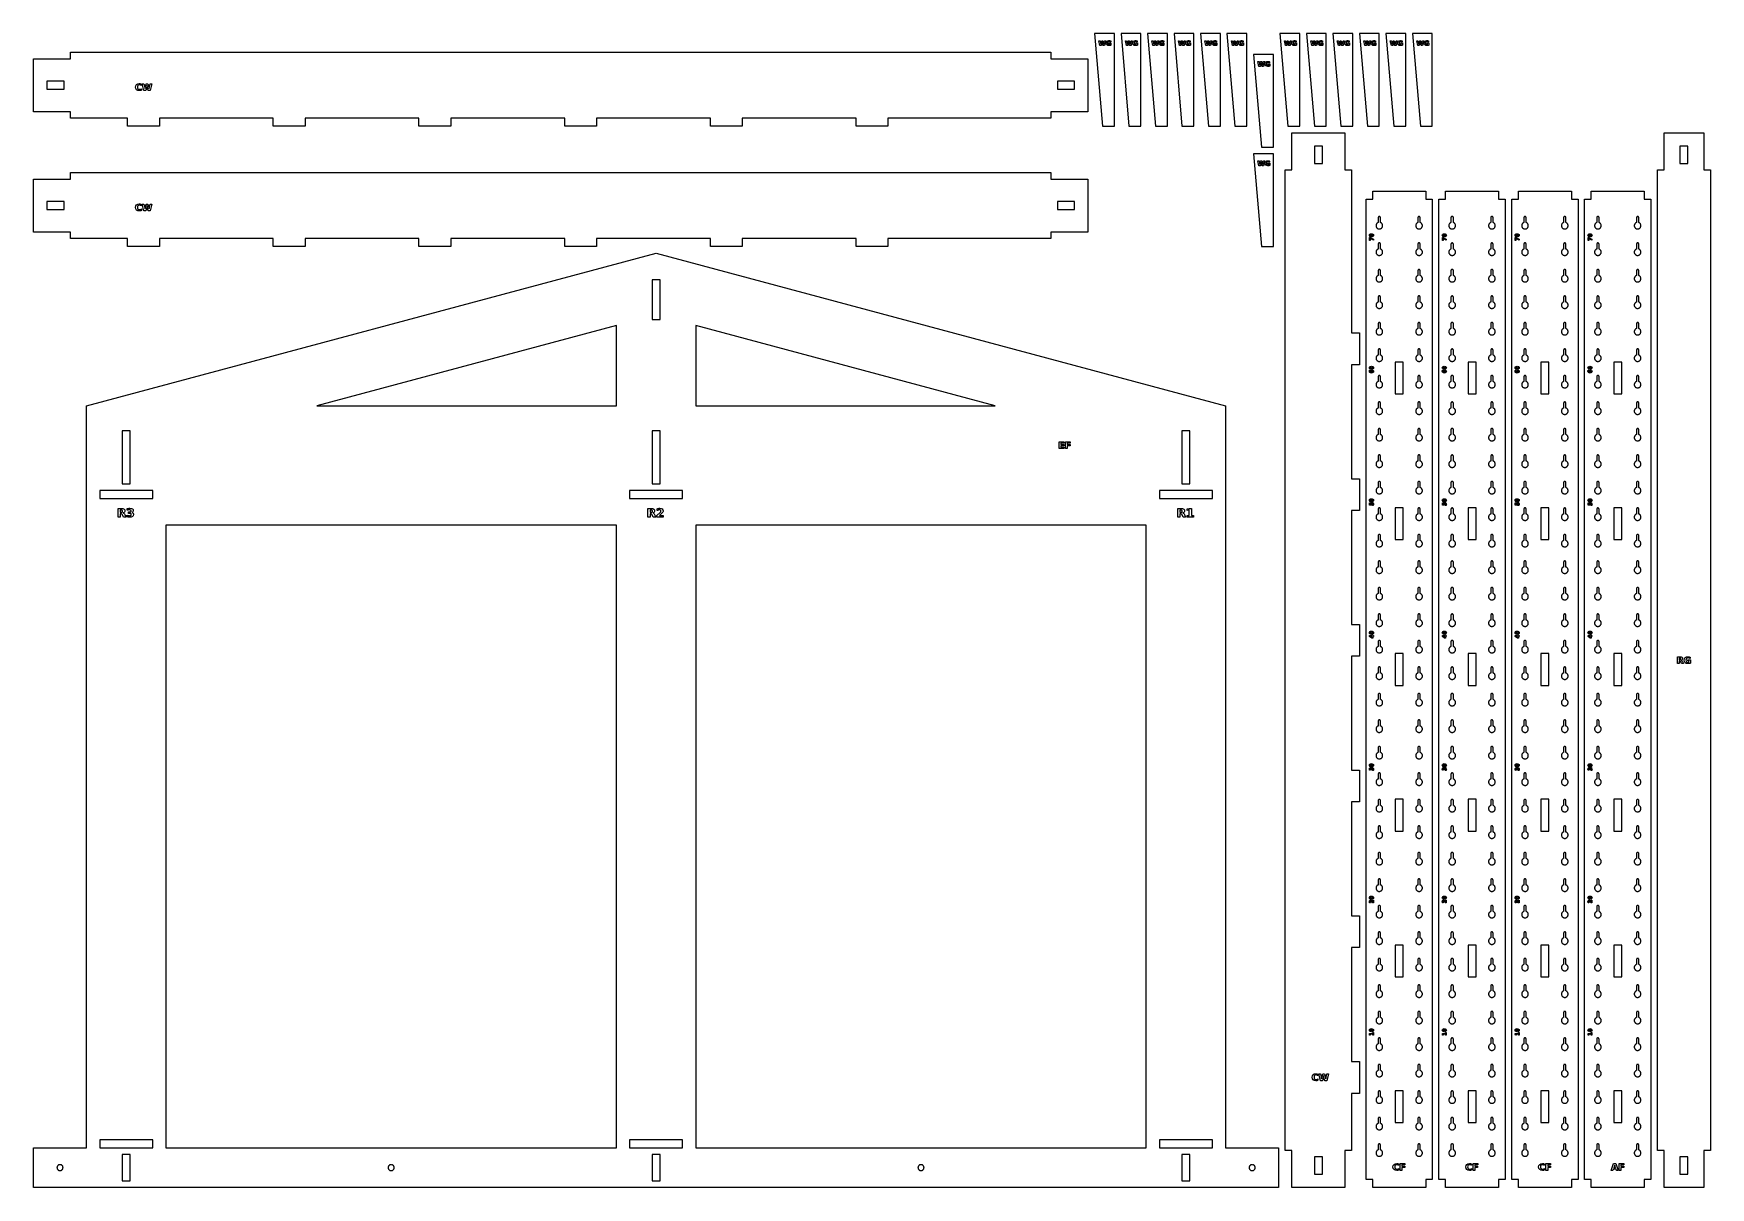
# Model space of a CAD drawing. Header units: millimetres. Extents: x 12 to 1278, y 12 to 884.
import ezdxf

# ---------------------------------------------------------------- set-up
doc = ezdxf.new("R2010")
doc.units = ezdxf.units.MM
doc.layers.add('CUT', color=1, linetype='Continuous')
doc.layers.add('ENGRAVE', color=5, linetype='Continuous')

msp = doc.modelspace()

# ---------------------------------------------------------------- linework, layer by layer
at = {"layer": 'CUT', "color": 1}
for points in [[(828.5, 813.5), (828.5, 883.5), (813.5, 883.5), (819.5, 813.5)], [(848.5, 813.5), (848.5, 883.5), (833.5, 883.5), (839.5, 813.5)], [(868.5, 813.5), (868.5, 883.5), (853.5, 883.5), (859.5, 813.5)], [(888.5, 813.5), (888.5, 883.5), (873.5, 883.5), (879.5, 813.5)], [(908.5, 813.5), (908.5, 883.5), (893.5, 883.5), (899.5, 813.5)], [(928.5, 813.5), (928.5, 883.5), (913.5, 883.5), (919.5, 813.5)], [(968.5, 813.5), (968.5, 883.5), (953.5, 883.5), (959.5, 813.5)], [(988.5, 813.5), (988.5, 883.5), (973.5, 883.5), (979.5, 813.5)], [(1008.5, 813.5), (1008.5, 883.5), (993.5, 883.5), (999.5, 813.5)], [(1028.5, 813.5), (1028.5, 883.5), (1013.5, 883.5), (1019.5, 813.5)], [(1048.5, 813.5), (1048.5, 883.5), (1033.5, 883.5), (1039.5, 813.5)], [(1068.5, 813.5), (1068.5, 883.5), (1053.5, 883.5), (1059.5, 813.5)], [(83.5, 813.5), (83.5, 819.5), (40.5, 819.5), (40.5, 824.5), (12.5, 824.5), (12.5, 864.5), (40.5, 864.5), (40.5, 869.5), (780.5, 869.5), (780.5, 864.5), (808.5, 864.5), (808.5, 824.5), (780.5, 824.5), (780.5, 819.5), (657.5, 819.5), (657.5, 813.5), (633.5, 813.5), (633.5, 819.5), (547.5, 819.5), (547.5, 813.5), (523.5, 813.5), (523.5, 819.5), (437.5, 819.5), (437.5, 813.5), (413.5, 813.5), (413.5, 819.5), (327.5, 819.5), (327.5, 813.5), (303.5, 813.5), (303.5, 819.5), (217.5, 819.5), (217.5, 813.5), (193.5, 813.5), (193.5, 819.5), (107.5, 819.5), (107.5, 813.5)], [(948.5, 797.7), (948.5, 867.7), (933.5, 867.7), (939.5, 797.7)], [(35.5, 841.5), (35.5, 847.5), (22.5, 847.5), (22.5, 841.5)], [(798.5, 841.5), (798.5, 847.5), (785.5, 847.5), (785.5, 841.5)], [(1013.5, 83.5), (1007.5, 83.5), (1007.5, 40.5), (1002.5, 40.5), (1002.5, 12.5), (962.5, 12.5), (962.5, 40.5), (957.5, 40.5), (957.5, 780.5), (962.5, 780.5), (962.5, 808.5), (1002.5, 808.5), (1002.5, 780.5), (1007.5, 780.5), (1007.5, 657.5), (1013.5, 657.5), (1013.5, 633.5), (1007.5, 633.5), (1007.5, 547.5), (1013.5, 547.5), (1013.5, 523.5), (1007.5, 523.5), (1007.5, 437.5), (1013.5, 437.5), (1013.5, 413.5), (1007.5, 413.5), (1007.5, 327.5), (1013.5, 327.5), (1013.5, 303.5), (1007.5, 303.5), (1007.5, 217.5), (1013.5, 217.5), (1013.5, 193.5), (1007.5, 193.5), (1007.5, 107.5), (1013.5, 107.5)], [(985.5, 798.5), (979.5, 798.5), (979.5, 785.5), (985.5, 785.5)], [(1243.5, 12.5), (1243.5, 40.5), (1238.5, 40.5), (1238.5, 780.5), (1243.5, 780.5), (1243.5, 808.5), (1273.5, 808.5), (1273.5, 780.5), (1278.5, 780.5), (1278.5, 40.5), (1273.5, 40.5), (1273.5, 12.5)], [(1261.5, 798.5), (1255.5, 798.5), (1255.5, 785.5), (1261.5, 785.5)], [(948.5, 722.7), (948.5, 792.7), (933.5, 792.7), (939.5, 722.7)], [(83.5, 722.7), (83.5, 728.7), (40.5, 728.7), (40.5, 733.7), (12.5, 733.7), (12.5, 773.7), (40.5, 773.7), (40.5, 778.7), (780.5, 778.7), (780.5, 773.7), (808.5, 773.7), (808.5, 733.7), (780.5, 733.7), (780.5, 728.7), (657.5, 728.7), (657.5, 722.7), (633.5, 722.7), (633.5, 728.7), (547.5, 728.7), (547.5, 722.7), (523.5, 722.7), (523.5, 728.7), (437.5, 728.7), (437.5, 722.7), (413.5, 722.7), (413.5, 728.7), (327.5, 728.7), (327.5, 722.7), (303.5, 722.7), (303.5, 728.7), (217.5, 728.7), (217.5, 722.7), (193.5, 722.7), (193.5, 728.7), (107.5, 728.7), (107.5, 722.7)], [(1023.5, 12.5), (1023.5, 18.5), (1018.5, 18.5), (1018.5, 758.5), (1023.5, 758.5), (1023.5, 764.5), (1063.5, 764.5), (1063.5, 758.5), (1068.5, 758.5), (1068.5, 18.5), (1063.5, 18.5), (1063.5, 12.5)], [(1078.5, 12.5), (1078.5, 18.5), (1073.5, 18.5), (1073.5, 758.5), (1078.5, 758.5), (1078.5, 764.5), (1118.5, 764.5), (1118.5, 758.5), (1123.5, 758.5), (1123.5, 18.5), (1118.5, 18.5), (1118.5, 12.5)], [(1133.5, 12.5), (1133.5, 18.5), (1128.5, 18.5), (1128.5, 758.5), (1133.5, 758.5), (1133.5, 764.5), (1173.5, 764.5), (1173.5, 758.5), (1178.5, 758.5), (1178.5, 18.5), (1173.5, 18.5), (1173.5, 12.5)], [(1188.5, 12.5), (1188.5, 18.5), (1183.5, 18.5), (1183.5, 758.5), (1188.5, 758.5), (1188.5, 764.5), (1228.5, 764.5), (1228.5, 758.5), (1233.5, 758.5), (1233.5, 18.5), (1228.5, 18.5), (1228.5, 12.5)], [(35.5, 750.7), (35.5, 756.7), (22.5, 756.7), (22.5, 750.7)], [(798.5, 750.7), (798.5, 756.7), (785.5, 756.7), (785.5, 750.7)], [(1030.6, 739.9), (1030.4, 740.1), (1030.3, 740.3), (1030.1, 740.4), (1029.9, 740.6), (1029.7, 740.7), (1029.5, 740.8), (1029.4, 740.8), (1029.4, 744.5), (1029.4, 744.6), (1029.4, 744.7), (1029.4, 744.8), (1029.3, 744.8), (1029.3, 744.9), (1029.2, 745), (1029.2, 745.1), (1029.1, 745.1), (1029.1, 745.2), (1029, 745.2), (1028.9, 745.3), (1028.8, 745.3), (1028.8, 745.4), (1028.7, 745.4), (1028.6, 745.4), (1028.5, 745.4), (1028.4, 745.4), (1028.3, 745.4), (1028.2, 745.4), (1028.2, 745.3), (1028.1, 745.3), (1028, 745.2), (1027.9, 745.2), (1027.9, 745.1), (1027.8, 745.1), (1027.8, 745), (1027.7, 744.9), (1027.7, 744.8), (1027.6, 744.8), (1027.6, 744.7), (1027.6, 744.6), (1027.6, 744.5), (1027.6, 740.8), (1027.5, 740.8), (1027.3, 740.7), (1027.1, 740.6), (1026.9, 740.4), (1026.7, 740.3), (1026.6, 740.1), (1026.4, 739.9), (1026.3, 739.7), (1026.2, 739.5), (1026.1, 739.2), (1026, 739), (1026, 738.7), (1026, 738.5), (1026, 738.3), (1026, 738), (1026.1, 737.8), (1026.2, 737.5), (1026.3, 737.3), (1026.4, 737.1), (1026.6, 736.9), (1026.7, 736.7), (1026.9, 736.6), (1027.1, 736.4), (1027.3, 736.3), (1027.5, 736.2), (1027.8, 736.1), (1028, 736), (1028.3, 736), (1028.5, 736), (1028.7, 736), (1029, 736), (1029.2, 736.1), (1029.5, 736.2), (1029.7, 736.3), (1029.9, 736.4), (1030.1, 736.6), (1030.3, 736.7), (1030.4, 736.9), (1030.6, 737.1), (1030.7, 737.3), (1030.8, 737.5), (1030.9, 737.8), (1031, 738), (1031, 738.3), (1031, 738.5), (1031, 738.7), (1031, 739), (1030.9, 739.2), (1030.8, 739.5), (1030.7, 739.7)], [(1060.6, 739.9), (1060.4, 740.1), (1060.3, 740.3), (1060.1, 740.4), (1059.9, 740.6), (1059.7, 740.7), (1059.5, 740.8), (1059.4, 740.8), (1059.4, 744.5), (1059.4, 744.6), (1059.4, 744.7), (1059.4, 744.8), (1059.3, 744.8), (1059.3, 744.9), (1059.2, 745), (1059.2, 745.1), (1059.1, 745.1), (1059.1, 745.2), (1059, 745.2), (1058.9, 745.3), (1058.8, 745.3), (1058.8, 745.4), (1058.7, 745.4), (1058.6, 745.4), (1058.5, 745.4), (1058.4, 745.4), (1058.3, 745.4), (1058.2, 745.4), (1058.2, 745.3), (1058.1, 745.3), (1058, 745.2), (1057.9, 745.2), (1057.9, 745.1), (1057.8, 745.1), (1057.8, 745), (1057.7, 744.9), (1057.7, 744.8), (1057.6, 744.8), (1057.6, 744.7), (1057.6, 744.6), (1057.6, 744.5), (1057.6, 740.8), (1057.5, 740.8), (1057.3, 740.7), (1057.1, 740.6), (1056.9, 740.4), (1056.7, 740.3), (1056.6, 740.1), (1056.4, 739.9), (1056.3, 739.7), (1056.2, 739.5), (1056.1, 739.2), (1056, 739), (1056, 738.7), (1056, 738.5), (1056, 738.3), (1056, 738), (1056.1, 737.8), (1056.2, 737.5), (1056.3, 737.3), (1056.4, 737.1), (1056.6, 736.9), (1056.7, 736.7), (1056.9, 736.6), (1057.1, 736.4), (1057.3, 736.3), (1057.5, 736.2), (1057.8, 736.1), (1058, 736), (1058.3, 736), (1058.5, 736), (1058.7, 736), (1059, 736), (1059.2, 736.1), (1059.5, 736.2), (1059.7, 736.3), (1059.9, 736.4), (1060.1, 736.6), (1060.3, 736.7), (1060.4, 736.9), (1060.6, 737.1), (1060.7, 737.3), (1060.8, 737.5), (1060.9, 737.8), (1061, 738), (1061, 738.3), (1061, 738.5), (1061, 738.7), (1061, 739), (1060.9, 739.2), (1060.8, 739.5), (1060.7, 739.7)], [(1085.6, 739.9), (1085.4, 740.1), (1085.3, 740.3), (1085.1, 740.4), (1084.9, 740.6), (1084.7, 740.7), (1084.5, 740.8), (1084.4, 740.8), (1084.4, 744.5), (1084.4, 744.6), (1084.4, 744.7), (1084.4, 744.8), (1084.3, 744.8), (1084.3, 744.9), (1084.2, 745), (1084.2, 745.1), (1084.1, 745.1), (1084.1, 745.2), (1084, 745.2), (1083.9, 745.3), (1083.8, 745.3), (1083.8, 745.4), (1083.7, 745.4), (1083.6, 745.4), (1083.5, 745.4), (1083.4, 745.4), (1083.3, 745.4), (1083.2, 745.4), (1083.2, 745.3), (1083.1, 745.3), (1083, 745.2), (1082.9, 745.2), (1082.9, 745.1), (1082.8, 745.1), (1082.8, 745), (1082.7, 744.9), (1082.7, 744.8), (1082.6, 744.8), (1082.6, 744.7), (1082.6, 744.6), (1082.6, 744.5), (1082.6, 740.8), (1082.5, 740.8), (1082.3, 740.7), (1082.1, 740.6), (1081.9, 740.4), (1081.7, 740.3), (1081.6, 740.1), (1081.4, 739.9), (1081.3, 739.7), (1081.2, 739.5), (1081.1, 739.2), (1081, 739), (1081, 738.7), (1081, 738.5), (1081, 738.3), (1081, 738), (1081.1, 737.8), (1081.2, 737.5), (1081.3, 737.3), (1081.4, 737.1), (1081.6, 736.9), (1081.7, 736.7), (1081.9, 736.6), (1082.1, 736.4), (1082.3, 736.3), (1082.5, 736.2), (1082.8, 736.1), (1083, 736), (1083.3, 736), (1083.5, 736), (1083.7, 736), (1084, 736), (1084.2, 736.1), (1084.5, 736.2), (1084.7, 736.3), (1084.9, 736.4), (1085.1, 736.6), (1085.3, 736.7), (1085.4, 736.9), (1085.6, 737.1), (1085.7, 737.3), (1085.8, 737.5), (1085.9, 737.8), (1086, 738), (1086, 738.3), (1086, 738.5), (1086, 738.7), (1086, 739), (1085.9, 739.2), (1085.8, 739.5), (1085.7, 739.7)], [(1115.6, 739.9), (1115.4, 740.1), (1115.3, 740.3), (1115.1, 740.4), (1114.9, 740.6), (1114.7, 740.7), (1114.5, 740.8), (1114.4, 740.8), (1114.4, 744.5), (1114.4, 744.6), (1114.4, 744.7), (1114.4, 744.8), (1114.3, 744.8), (1114.3, 744.9), (1114.2, 745), (1114.2, 745.1), (1114.1, 745.1), (1114.1, 745.2), (1114, 745.2), (1113.9, 745.3), (1113.8, 745.3), (1113.8, 745.4), (1113.7, 745.4), (1113.6, 745.4), (1113.5, 745.4), (1113.4, 745.4), (1113.3, 745.4), (1113.2, 745.4), (1113.2, 745.3), (1113.1, 745.3), (1113, 745.2), (1112.9, 745.2), (1112.9, 745.1), (1112.8, 745.1), (1112.8, 745), (1112.7, 744.9), (1112.7, 744.8), (1112.6, 744.8), (1112.6, 744.7), (1112.6, 744.6), (1112.6, 744.5), (1112.6, 740.8), (1112.5, 740.8), (1112.3, 740.7), (1112.1, 740.6), (1111.9, 740.4), (1111.7, 740.3), (1111.6, 740.1), (1111.4, 739.9), (1111.3, 739.7), (1111.2, 739.5), (1111.1, 739.2), (1111, 739), (1111, 738.7), (1111, 738.5), (1111, 738.3), (1111, 738), (1111.1, 737.8), (1111.2, 737.5), (1111.3, 737.3), (1111.4, 737.1), (1111.6, 736.9), (1111.7, 736.7), (1111.9, 736.6), (1112.1, 736.4), (1112.3, 736.3), (1112.5, 736.2), (1112.8, 736.1), (1113, 736), (1113.3, 736), (1113.5, 736), (1113.7, 736), (1114, 736), (1114.2, 736.1), (1114.5, 736.2), (1114.7, 736.3), (1114.9, 736.4), (1115.1, 736.6), (1115.3, 736.7), (1115.4, 736.9), (1115.6, 737.1), (1115.7, 737.3), (1115.8, 737.5), (1115.9, 737.8), (1116, 738), (1116, 738.3), (1116, 738.5), (1116, 738.7), (1116, 739), (1115.9, 739.2), (1115.8, 739.5), (1115.7, 739.7)], [(1140.6, 739.9), (1140.4, 740.1), (1140.3, 740.3), (1140.1, 740.4), (1139.9, 740.6), (1139.7, 740.7), (1139.5, 740.8), (1139.4, 740.8), (1139.4, 744.5), (1139.4, 744.6), (1139.4, 744.7), (1139.4, 744.8), (1139.3, 744.8), (1139.3, 744.9), (1139.2, 745), (1139.2, 745.1), (1139.1, 745.1), (1139.1, 745.2), (1139, 745.2), (1138.9, 745.3), (1138.8, 745.3), (1138.8, 745.4), (1138.7, 745.4), (1138.6, 745.4), (1138.5, 745.4), (1138.4, 745.4), (1138.3, 745.4), (1138.2, 745.4), (1138.2, 745.3), (1138.1, 745.3), (1138, 745.2), (1137.9, 745.2), (1137.9, 745.1), (1137.8, 745.1), (1137.8, 745), (1137.7, 744.9), (1137.7, 744.8), (1137.6, 744.8), (1137.6, 744.7), (1137.6, 744.6), (1137.6, 744.5), (1137.6, 740.8), (1137.5, 740.8), (1137.3, 740.7), (1137.1, 740.6), (1136.9, 740.4), (1136.7, 740.3), (1136.6, 740.1), (1136.4, 739.9), (1136.3, 739.7), (1136.2, 739.5), (1136.1, 739.2), (1136, 739), (1136, 738.7), (1136, 738.5), (1136, 738.3), (1136, 738), (1136.1, 737.8), (1136.2, 737.5), (1136.3, 737.3), (1136.4, 737.1), (1136.6, 736.9), (1136.7, 736.7), (1136.9, 736.6), (1137.1, 736.4), (1137.3, 736.3), (1137.5, 736.2), (1137.8, 736.1), (1138, 736), (1138.3, 736), (1138.5, 736), (1138.7, 736), (1139, 736), (1139.2, 736.1), (1139.5, 736.2), (1139.7, 736.3), (1139.9, 736.4), (1140.1, 736.6), (1140.3, 736.7), (1140.4, 736.9), (1140.6, 737.1), (1140.7, 737.3), (1140.8, 737.5), (1140.9, 737.8), (1141, 738), (1141, 738.3), (1141, 738.5), (1141, 738.7), (1141, 739), (1140.9, 739.2), (1140.8, 739.5), (1140.7, 739.7)], [(1170.6, 739.9), (1170.4, 740.1), (1170.3, 740.3), (1170.1, 740.4), (1169.9, 740.6), (1169.7, 740.7), (1169.5, 740.8), (1169.4, 740.8), (1169.4, 744.5), (1169.4, 744.6), (1169.4, 744.7), (1169.4, 744.8), (1169.3, 744.8), (1169.3, 744.9), (1169.2, 745), (1169.2, 745.1), (1169.1, 745.1), (1169.1, 745.2), (1169, 745.2), (1168.9, 745.3), (1168.8, 745.3), (1168.8, 745.4), (1168.7, 745.4), (1168.6, 745.4), (1168.5, 745.4), (1168.4, 745.4), (1168.3, 745.4), (1168.2, 745.4), (1168.2, 745.3), (1168.1, 745.3), (1168, 745.2), (1167.9, 745.2), (1167.9, 745.1), (1167.8, 745.1), (1167.8, 745), (1167.7, 744.9), (1167.7, 744.8), (1167.6, 744.8), (1167.6, 744.7), (1167.6, 744.6), (1167.6, 744.5), (1167.6, 740.8), (1167.5, 740.8), (1167.3, 740.7), (1167.1, 740.6), (1166.9, 740.4), (1166.7, 740.3), (1166.6, 740.1), (1166.4, 739.9), (1166.3, 739.7), (1166.2, 739.5), (1166.1, 739.2), (1166, 739), (1166, 738.7), (1166, 738.5), (1166, 738.3), (1166, 738), (1166.1, 737.8), (1166.2, 737.5), (1166.3, 737.3), (1166.4, 737.1), (1166.6, 736.9), (1166.7, 736.7), (1166.9, 736.6), (1167.1, 736.4), (1167.3, 736.3), (1167.5, 736.2), (1167.8, 736.1), (1168, 736), (1168.3, 736), (1168.5, 736), (1168.7, 736), (1169, 736), (1169.2, 736.1), (1169.5, 736.2), (1169.7, 736.3), (1169.9, 736.4), (1170.1, 736.6), (1170.3, 736.7), (1170.4, 736.9), (1170.6, 737.1), (1170.7, 737.3), (1170.8, 737.5), (1170.9, 737.8), (1171, 738), (1171, 738.3), (1171, 738.5), (1171, 738.7), (1171, 739), (1170.9, 739.2), (1170.8, 739.5), (1170.7, 739.7)], [(1195.6, 739.9), (1195.4, 740.1), (1195.3, 740.3), (1195.1, 740.4), (1194.9, 740.6), (1194.7, 740.7), (1194.5, 740.8), (1194.4, 740.8), (1194.4, 744.5), (1194.4, 744.6), (1194.4, 744.7), (1194.4, 744.8), (1194.3, 744.8), (1194.3, 744.9), (1194.2, 745), (1194.2, 745.1), (1194.1, 745.1), (1194.1, 745.2), (1194, 745.2), (1193.9, 745.3), (1193.8, 745.3), (1193.8, 745.4), (1193.7, 745.4), (1193.6, 745.4), (1193.5, 745.4), (1193.4, 745.4), (1193.3, 745.4), (1193.2, 745.4), (1193.2, 745.3), (1193.1, 745.3), (1193, 745.2), (1192.9, 745.2), (1192.9, 745.1), (1192.8, 745.1), (1192.8, 745), (1192.7, 744.9), (1192.7, 744.8), (1192.6, 744.8), (1192.6, 744.7), (1192.6, 744.6), (1192.6, 744.5), (1192.6, 740.8), (1192.5, 740.8), (1192.3, 740.7), (1192.1, 740.6), (1191.9, 740.4), (1191.7, 740.3), (1191.6, 740.1), (1191.4, 739.9), (1191.3, 739.7), (1191.2, 739.5), (1191.1, 739.2), (1191, 739), (1191, 738.7), (1191, 738.5), (1191, 738.3), (1191, 738), (1191.1, 737.8), (1191.2, 737.5), (1191.3, 737.3), (1191.4, 737.1), (1191.6, 736.9), (1191.7, 736.7), (1191.9, 736.6), (1192.1, 736.4), (1192.3, 736.3), (1192.5, 736.2), (1192.8, 736.1), (1193, 736), (1193.3, 736), (1193.5, 736), (1193.7, 736), (1194, 736), (1194.2, 736.1), (1194.5, 736.2), (1194.7, 736.3), (1194.9, 736.4), (1195.1, 736.6), (1195.3, 736.7), (1195.4, 736.9), (1195.6, 737.1), (1195.7, 737.3), (1195.8, 737.5), (1195.9, 737.8), (1196, 738), (1196, 738.3), (1196, 738.5), (1196, 738.7), (1196, 739), (1195.9, 739.2), (1195.8, 739.5), (1195.7, 739.7)], [(1225.6, 739.9), (1225.4, 740.1), (1225.3, 740.3), (1225.1, 740.4), (1224.9, 740.6), (1224.7, 740.7), (1224.5, 740.8), (1224.4, 740.8), (1224.4, 744.5), (1224.4, 744.6), (1224.4, 744.7), (1224.4, 744.8), (1224.3, 744.8), (1224.3, 744.9), (1224.2, 745), (1224.2, 745.1), (1224.1, 745.1), (1224.1, 745.2), (1224, 745.2), (1223.9, 745.3), (1223.8, 745.3), (1223.8, 745.4), (1223.7, 745.4), (1223.6, 745.4), (1223.5, 745.4), (1223.4, 745.4), (1223.3, 745.4), (1223.2, 745.4), (1223.2, 745.3), (1223.1, 745.3), (1223, 745.2), (1222.9, 745.2), (1222.9, 745.1), (1222.8, 745.1), (1222.8, 745), (1222.7, 744.9), (1222.7, 744.8), (1222.6, 744.8), (1222.6, 744.7), (1222.6, 744.6), (1222.6, 744.5), (1222.6, 740.8), (1222.5, 740.8), (1222.3, 740.7), (1222.1, 740.6), (1221.9, 740.4), (1221.7, 740.3), (1221.6, 740.1), (1221.4, 739.9), (1221.3, 739.7), (1221.2, 739.5), (1221.1, 739.2), (1221, 739), (1221, 738.7), (1221, 738.5), (1221, 738.3), (1221, 738), (1221.1, 737.8), (1221.2, 737.5), (1221.3, 737.3), (1221.4, 737.1), (1221.6, 736.9), (1221.7, 736.7), (1221.9, 736.6), (1222.1, 736.4), (1222.3, 736.3), (1222.5, 736.2), (1222.8, 736.1), (1223, 736), (1223.3, 736), (1223.5, 736), (1223.7, 736), (1224, 736), (1224.2, 736.1), (1224.5, 736.2), (1224.7, 736.3), (1224.9, 736.4), (1225.1, 736.6), (1225.3, 736.7), (1225.4, 736.9), (1225.6, 737.1), (1225.7, 737.3), (1225.8, 737.5), (1225.9, 737.8), (1226, 738), (1226, 738.3), (1226, 738.5), (1226, 738.7), (1226, 739), (1225.9, 739.2), (1225.8, 739.5), (1225.7, 739.7)], [(1030.4, 720.1), (1030.3, 720.3), (1030.1, 720.4), (1029.9, 720.6), (1029.7, 720.7), (1029.5, 720.8), (1029.4, 720.8), (1029.4, 724.5), (1029.4, 724.6), (1029.4, 724.7), (1029.4, 724.8), (1029.3, 724.8), (1029.3, 724.9), (1029.2, 725), (1029.2, 725.1), (1029.1, 725.1), (1029.1, 725.2), (1029, 725.2), (1028.9, 725.3), (1028.8, 725.3), (1028.8, 725.4), (1028.7, 725.4), (1028.6, 725.4), (1028.5, 725.4), (1028.4, 725.4), (1028.3, 725.4), (1028.2, 725.4), (1028.2, 725.3), (1028.1, 725.3), (1028, 725.2), (1027.9, 725.2), (1027.9, 725.1), (1027.8, 725.1), (1027.8, 725), (1027.7, 724.9), (1027.7, 724.8), (1027.6, 724.8), (1027.6, 724.7), (1027.6, 724.6), (1027.6, 724.5), (1027.6, 720.8), (1027.5, 720.8), (1027.3, 720.7), (1027.1, 720.6), (1026.9, 720.4), (1026.7, 720.3), (1026.6, 720.1), (1026.4, 719.9), (1026.3, 719.7), (1026.2, 719.5), (1026.1, 719.2), (1026, 719), (1026, 718.7), (1026, 718.5), (1026, 718.3), (1026, 718), (1026.1, 717.8), (1026.2, 717.5), (1026.3, 717.3), (1026.4, 717.1), (1026.6, 716.9), (1026.7, 716.7), (1026.9, 716.6), (1027.1, 716.4), (1027.3, 716.3), (1027.5, 716.2), (1027.8, 716.1), (1028, 716), (1028.3, 716), (1028.5, 716), (1028.7, 716), (1029, 716), (1029.2, 716.1), (1029.5, 716.2), (1029.7, 716.3), (1029.9, 716.4), (1030.1, 716.6), (1030.3, 716.7), (1030.4, 716.9), (1030.6, 717.1), (1030.7, 717.3), (1030.8, 717.5), (1030.9, 717.8), (1031, 718), (1031, 718.3), (1031, 718.5), (1031, 718.7), (1031, 719), (1030.9, 719.2), (1030.8, 719.5), (1030.7, 719.7), (1030.6, 719.9)], [(1060.4, 720.1), (1060.3, 720.3), (1060.1, 720.4), (1059.9, 720.6), (1059.7, 720.7), (1059.5, 720.8), (1059.4, 720.8), (1059.4, 724.5), (1059.4, 724.6), (1059.4, 724.7), (1059.4, 724.8), (1059.3, 724.8), (1059.3, 724.9), (1059.2, 725), (1059.2, 725.1), (1059.1, 725.1), (1059.1, 725.2), (1059, 725.2), (1058.9, 725.3), (1058.8, 725.3), (1058.8, 725.4), (1058.7, 725.4), (1058.6, 725.4), (1058.5, 725.4), (1058.4, 725.4), (1058.3, 725.4), (1058.2, 725.4), (1058.2, 725.3), (1058.1, 725.3), (1058, 725.2), (1057.9, 725.2), (1057.9, 725.1), (1057.8, 725.1), (1057.8, 725), (1057.7, 724.9), (1057.7, 724.8), (1057.6, 724.8), (1057.6, 724.7), (1057.6, 724.6), (1057.6, 724.5), (1057.6, 720.8), (1057.5, 720.8), (1057.3, 720.7), (1057.1, 720.6), (1056.9, 720.4), (1056.7, 720.3), (1056.6, 720.1), (1056.4, 719.9), (1056.3, 719.7), (1056.2, 719.5), (1056.1, 719.2), (1056, 719), (1056, 718.7), (1056, 718.5), (1056, 718.3), (1056, 718), (1056.1, 717.8), (1056.2, 717.5), (1056.3, 717.3), (1056.4, 717.1), (1056.6, 716.9), (1056.7, 716.7), (1056.9, 716.6), (1057.1, 716.4), (1057.3, 716.3), (1057.5, 716.2), (1057.8, 716.1), (1058, 716), (1058.3, 716), (1058.5, 716), (1058.7, 716), (1059, 716), (1059.2, 716.1), (1059.5, 716.2), (1059.7, 716.3), (1059.9, 716.4), (1060.1, 716.6), (1060.3, 716.7), (1060.4, 716.9), (1060.6, 717.1), (1060.7, 717.3), (1060.8, 717.5), (1060.9, 717.8), (1061, 718), (1061, 718.3), (1061, 718.5), (1061, 718.7), (1061, 719), (1060.9, 719.2), (1060.8, 719.5), (1060.7, 719.7), (1060.6, 719.9)], [(1085.4, 720.1), (1085.3, 720.3), (1085.1, 720.4), (1084.9, 720.6), (1084.7, 720.7), (1084.5, 720.8), (1084.4, 720.8), (1084.4, 724.5), (1084.4, 724.6), (1084.4, 724.7), (1084.4, 724.8), (1084.3, 724.8), (1084.3, 724.9), (1084.2, 725), (1084.2, 725.1), (1084.1, 725.1), (1084.1, 725.2), (1084, 725.2), (1083.9, 725.3), (1083.8, 725.3), (1083.8, 725.4), (1083.7, 725.4), (1083.6, 725.4), (1083.5, 725.4), (1083.4, 725.4), (1083.3, 725.4), (1083.2, 725.4), (1083.2, 725.3), (1083.1, 725.3), (1083, 725.2), (1082.9, 725.2), (1082.9, 725.1), (1082.8, 725.1), (1082.8, 725), (1082.7, 724.9), (1082.7, 724.8), (1082.6, 724.8), (1082.6, 724.7), (1082.6, 724.6), (1082.6, 724.5), (1082.6, 720.8), (1082.5, 720.8), (1082.3, 720.7), (1082.1, 720.6), (1081.9, 720.4), (1081.7, 720.3), (1081.6, 720.1), (1081.4, 719.9), (1081.3, 719.7), (1081.2, 719.5), (1081.1, 719.2), (1081, 719), (1081, 718.7), (1081, 718.5), (1081, 718.3), (1081, 718), (1081.1, 717.8), (1081.2, 717.5), (1081.3, 717.3), (1081.4, 717.1), (1081.6, 716.9), (1081.7, 716.7), (1081.9, 716.6), (1082.1, 716.4), (1082.3, 716.3), (1082.5, 716.2), (1082.8, 716.1), (1083, 716), (1083.3, 716), (1083.5, 716), (1083.7, 716), (1084, 716), (1084.2, 716.1), (1084.5, 716.2), (1084.7, 716.3), (1084.9, 716.4), (1085.1, 716.6), (1085.3, 716.7), (1085.4, 716.9), (1085.6, 717.1), (1085.7, 717.3), (1085.8, 717.5), (1085.9, 717.8), (1086, 718), (1086, 718.3), (1086, 718.5), (1086, 718.7), (1086, 719), (1085.9, 719.2), (1085.8, 719.5), (1085.7, 719.7), (1085.6, 719.9)], [(1115.4, 720.1), (1115.3, 720.3), (1115.1, 720.4), (1114.9, 720.6), (1114.7, 720.7), (1114.5, 720.8), (1114.4, 720.8), (1114.4, 724.5), (1114.4, 724.6), (1114.4, 724.7), (1114.4, 724.8), (1114.3, 724.8), (1114.3, 724.9), (1114.2, 725), (1114.2, 725.1), (1114.1, 725.1), (1114.1, 725.2), (1114, 725.2), (1113.9, 725.3), (1113.8, 725.3), (1113.8, 725.4), (1113.7, 725.4), (1113.6, 725.4), (1113.5, 725.4), (1113.4, 725.4), (1113.3, 725.4), (1113.2, 725.4), (1113.2, 725.3), (1113.1, 725.3), (1113, 725.2), (1112.9, 725.2), (1112.9, 725.1), (1112.8, 725.1), (1112.8, 725), (1112.7, 724.9), (1112.7, 724.8), (1112.6, 724.8), (1112.6, 724.7), (1112.6, 724.6), (1112.6, 724.5), (1112.6, 720.8), (1112.5, 720.8), (1112.3, 720.7), (1112.1, 720.6), (1111.9, 720.4), (1111.7, 720.3), (1111.6, 720.1), (1111.4, 719.9), (1111.3, 719.7), (1111.2, 719.5), (1111.1, 719.2), (1111, 719), (1111, 718.7), (1111, 718.5), (1111, 718.3), (1111, 718), (1111.1, 717.8), (1111.2, 717.5), (1111.3, 717.3), (1111.4, 717.1), (1111.6, 716.9), (1111.7, 716.7), (1111.9, 716.6), (1112.1, 716.4), (1112.3, 716.3), (1112.5, 716.2), (1112.8, 716.1), (1113, 716), (1113.3, 716), (1113.5, 716), (1113.7, 716), (1114, 716), (1114.2, 716.1), (1114.5, 716.2), (1114.7, 716.3), (1114.9, 716.4), (1115.1, 716.6), (1115.3, 716.7), (1115.4, 716.9), (1115.6, 717.1), (1115.7, 717.3), (1115.8, 717.5), (1115.9, 717.8), (1116, 718), (1116, 718.3), (1116, 718.5), (1116, 718.7), (1116, 719), (1115.9, 719.2), (1115.8, 719.5), (1115.7, 719.7), (1115.6, 719.9)], [(1140.4, 720.1), (1140.3, 720.3), (1140.1, 720.4), (1139.9, 720.6), (1139.7, 720.7), (1139.5, 720.8), (1139.4, 720.8), (1139.4, 724.5), (1139.4, 724.6), (1139.4, 724.7), (1139.4, 724.8), (1139.3, 724.8), (1139.3, 724.9), (1139.2, 725), (1139.2, 725.1), (1139.1, 725.1), (1139.1, 725.2), (1139, 725.2), (1138.9, 725.3), (1138.8, 725.3), (1138.8, 725.4), (1138.7, 725.4), (1138.6, 725.4), (1138.5, 725.4), (1138.4, 725.4), (1138.3, 725.4), (1138.2, 725.4), (1138.2, 725.3), (1138.1, 725.3), (1138, 725.2), (1137.9, 725.2), (1137.9, 725.1), (1137.8, 725.1), (1137.8, 725), (1137.7, 724.9), (1137.7, 724.8), (1137.6, 724.8), (1137.6, 724.7), (1137.6, 724.6), (1137.6, 724.5), (1137.6, 720.8), (1137.5, 720.8), (1137.3, 720.7), (1137.1, 720.6), (1136.9, 720.4), (1136.7, 720.3), (1136.6, 720.1), (1136.4, 719.9), (1136.3, 719.7), (1136.2, 719.5), (1136.1, 719.2), (1136, 719), (1136, 718.7), (1136, 718.5), (1136, 718.3), (1136, 718), (1136.1, 717.8), (1136.2, 717.5), (1136.3, 717.3), (1136.4, 717.1), (1136.6, 716.9), (1136.7, 716.7), (1136.9, 716.6), (1137.1, 716.4), (1137.3, 716.3), (1137.5, 716.2), (1137.8, 716.1), (1138, 716), (1138.3, 716), (1138.5, 716), (1138.7, 716), (1139, 716), (1139.2, 716.1), (1139.5, 716.2), (1139.7, 716.3), (1139.9, 716.4), (1140.1, 716.6), (1140.3, 716.7), (1140.4, 716.9), (1140.6, 717.1), (1140.7, 717.3), (1140.8, 717.5), (1140.9, 717.8), (1141, 718), (1141, 718.3), (1141, 718.5), (1141, 718.7), (1141, 719), (1140.9, 719.2), (1140.8, 719.5), (1140.7, 719.7), (1140.6, 719.9)], [(1170.4, 720.1), (1170.3, 720.3), (1170.1, 720.4), (1169.9, 720.6), (1169.7, 720.7), (1169.5, 720.8), (1169.4, 720.8), (1169.4, 724.5), (1169.4, 724.6), (1169.4, 724.7), (1169.4, 724.8), (1169.3, 724.8), (1169.3, 724.9), (1169.2, 725), (1169.2, 725.1), (1169.1, 725.1), (1169.1, 725.2), (1169, 725.2), (1168.9, 725.3), (1168.8, 725.3), (1168.8, 725.4), (1168.7, 725.4), (1168.6, 725.4), (1168.5, 725.4), (1168.4, 725.4), (1168.3, 725.4), (1168.2, 725.4), (1168.2, 725.3), (1168.1, 725.3), (1168, 725.2), (1167.9, 725.2), (1167.9, 725.1), (1167.8, 725.1), (1167.8, 725), (1167.7, 724.9), (1167.7, 724.8), (1167.6, 724.8), (1167.6, 724.7), (1167.6, 724.6), (1167.6, 724.5), (1167.6, 720.8), (1167.5, 720.8), (1167.3, 720.7), (1167.1, 720.6), (1166.9, 720.4), (1166.7, 720.3), (1166.6, 720.1), (1166.4, 719.9), (1166.3, 719.7), (1166.2, 719.5), (1166.1, 719.2), (1166, 719), (1166, 718.7), (1166, 718.5), (1166, 718.3), (1166, 718), (1166.1, 717.8), (1166.2, 717.5), (1166.3, 717.3), (1166.4, 717.1), (1166.6, 716.9), (1166.7, 716.7), (1166.9, 716.6), (1167.1, 716.4), (1167.3, 716.3), (1167.5, 716.2), (1167.8, 716.1), (1168, 716), (1168.3, 716), (1168.5, 716), (1168.7, 716), (1169, 716), (1169.2, 716.1), (1169.5, 716.2), (1169.7, 716.3), (1169.9, 716.4), (1170.1, 716.6), (1170.3, 716.7), (1170.4, 716.9), (1170.6, 717.1), (1170.7, 717.3), (1170.8, 717.5), (1170.9, 717.8), (1171, 718), (1171, 718.3), (1171, 718.5), (1171, 718.7), (1171, 719), (1170.9, 719.2), (1170.8, 719.5), (1170.7, 719.7), (1170.6, 719.9)], [(1195.4, 720.1), (1195.3, 720.3), (1195.1, 720.4), (1194.9, 720.6), (1194.7, 720.7), (1194.5, 720.8), (1194.4, 720.8), (1194.4, 724.5), (1194.4, 724.6), (1194.4, 724.7), (1194.4, 724.8), (1194.3, 724.8), (1194.3, 724.9), (1194.2, 725), (1194.2, 725.1), (1194.1, 725.1), (1194.1, 725.2), (1194, 725.2), (1193.9, 725.3), (1193.8, 725.3), (1193.8, 725.4), (1193.7, 725.4), (1193.6, 725.4), (1193.5, 725.4), (1193.4, 725.4), (1193.3, 725.4), (1193.2, 725.4), (1193.2, 725.3), (1193.1, 725.3), (1193, 725.2), (1192.9, 725.2), (1192.9, 725.1), (1192.8, 725.1), (1192.8, 725), (1192.7, 724.9), (1192.7, 724.8), (1192.6, 724.8), (1192.6, 724.7), (1192.6, 724.6), (1192.6, 724.5), (1192.6, 720.8), (1192.5, 720.8), (1192.3, 720.7), (1192.1, 720.6), (1191.9, 720.4), (1191.7, 720.3), (1191.6, 720.1), (1191.4, 719.9), (1191.3, 719.7), (1191.2, 719.5), (1191.1, 719.2), (1191, 719), (1191, 718.7), (1191, 718.5), (1191, 718.3), (1191, 718), (1191.1, 717.8), (1191.2, 717.5), (1191.3, 717.3), (1191.4, 717.1), (1191.6, 716.9), (1191.7, 716.7), (1191.9, 716.6), (1192.1, 716.4), (1192.3, 716.3), (1192.5, 716.2), (1192.8, 716.1), (1193, 716), (1193.3, 716), (1193.5, 716), (1193.7, 716), (1194, 716), (1194.2, 716.1), (1194.5, 716.2), (1194.7, 716.3), (1194.9, 716.4), (1195.1, 716.6), (1195.3, 716.7), (1195.4, 716.9), (1195.6, 717.1), (1195.7, 717.3), (1195.8, 717.5), (1195.9, 717.8), (1196, 718), (1196, 718.3), (1196, 718.5), (1196, 718.7), (1196, 719), (1195.9, 719.2), (1195.8, 719.5), (1195.7, 719.7), (1195.6, 719.9)], [(1225.4, 720.1), (1225.3, 720.3), (1225.1, 720.4), (1224.9, 720.6), (1224.7, 720.7), (1224.5, 720.8), (1224.4, 720.8), (1224.4, 724.5), (1224.4, 724.6), (1224.4, 724.7), (1224.4, 724.8), (1224.3, 724.8), (1224.3, 724.9), (1224.2, 725), (1224.2, 725.1), (1224.1, 725.1), (1224.1, 725.2), (1224, 725.2), (1223.9, 725.3), (1223.8, 725.3), (1223.8, 725.4), (1223.7, 725.4), (1223.6, 725.4), (1223.5, 725.4), (1223.4, 725.4), (1223.3, 725.4), (1223.2, 725.4), (1223.2, 725.3), (1223.1, 725.3), (1223, 725.2), (1222.9, 725.2), (1222.9, 725.1), (1222.8, 725.1), (1222.8, 725), (1222.7, 724.9), (1222.7, 724.8), (1222.6, 724.8), (1222.6, 724.7), (1222.6, 724.6), (1222.6, 724.5), (1222.6, 720.8), (1222.5, 720.8), (1222.3, 720.7), (1222.1, 720.6), (1221.9, 720.4), (1221.7, 720.3), (1221.6, 720.1), (1221.4, 719.9), (1221.3, 719.7), (1221.2, 719.5), (1221.1, 719.2), (1221, 719), (1221, 718.7), (1221, 718.5), (1221, 718.3), (1221, 718), (1221.1, 717.8), (1221.2, 717.5), (1221.3, 717.3), (1221.4, 717.1), (1221.6, 716.9), (1221.7, 716.7), (1221.9, 716.6), (1222.1, 716.4), (1222.3, 716.3), (1222.5, 716.2), (1222.8, 716.1), (1223, 716), (1223.3, 716), (1223.5, 716), (1223.7, 716), (1224, 716), (1224.2, 716.1), (1224.5, 716.2), (1224.7, 716.3), (1224.9, 716.4), (1225.1, 716.6), (1225.3, 716.7), (1225.4, 716.9), (1225.6, 717.1), (1225.7, 717.3), (1225.8, 717.5), (1225.9, 717.8), (1226, 718), (1226, 718.3), (1226, 718.5), (1226, 718.7), (1226, 719), (1225.9, 719.2), (1225.8, 719.5), (1225.7, 719.7), (1225.6, 719.9)], [(852.5, 12.5), (512.5, 12.5), (452.5, 12.5), (112.5, 12.5), (52.5, 12.5), (12.5, 12.5), (12.5, 42.5), (52.5, 42.5), (52.5, 512.5), (52.5, 555.9), (52.5, 602.5), (482.5, 717.7), (912.5, 602.5), (912.5, 555.9), (912.5, 512.5), (912.5, 42.5), (952.5, 42.5), (952.5, 12.5), (912.5, 12.5)], [(485.5, 667.7), (485.5, 697.7), (479.5, 697.7), (479.5, 667.7)], [(1030.6, 699.9), (1030.4, 700.1), (1030.3, 700.3), (1030.1, 700.4), (1029.9, 700.6), (1029.7, 700.7), (1029.5, 700.8), (1029.4, 700.8), (1029.4, 704.5), (1029.4, 704.6), (1029.4, 704.7), (1029.4, 704.8), (1029.3, 704.8), (1029.3, 704.9), (1029.2, 705), (1029.2, 705.1), (1029.1, 705.1), (1029.1, 705.2), (1029, 705.2), (1028.9, 705.3), (1028.8, 705.3), (1028.8, 705.4), (1028.7, 705.4), (1028.6, 705.4), (1028.5, 705.4), (1028.4, 705.4), (1028.3, 705.4), (1028.2, 705.4), (1028.2, 705.3), (1028.1, 705.3), (1028, 705.2), (1027.9, 705.2), (1027.9, 705.1), (1027.8, 705.1), (1027.8, 705), (1027.7, 704.9), (1027.7, 704.8), (1027.6, 704.8), (1027.6, 704.7), (1027.6, 704.6), (1027.6, 704.5), (1027.6, 700.8), (1027.5, 700.8), (1027.3, 700.7), (1027.1, 700.6), (1026.9, 700.4), (1026.7, 700.3), (1026.6, 700.1), (1026.4, 699.9), (1026.3, 699.7), (1026.2, 699.5), (1026.1, 699.2), (1026, 699), (1026, 698.7), (1026, 698.5), (1026, 698.3), (1026, 698), (1026.1, 697.8), (1026.2, 697.5), (1026.3, 697.3), (1026.4, 697.1), (1026.6, 696.9), (1026.7, 696.7), (1026.9, 696.6), (1027.1, 696.4), (1027.3, 696.3), (1027.5, 696.2), (1027.8, 696.1), (1028, 696), (1028.3, 696), (1028.5, 696), (1028.7, 696), (1029, 696), (1029.2, 696.1), (1029.5, 696.2), (1029.7, 696.3), (1029.9, 696.4), (1030.1, 696.6), (1030.3, 696.7), (1030.4, 696.9), (1030.6, 697.1), (1030.7, 697.3), (1030.8, 697.5), (1030.9, 697.8), (1031, 698), (1031, 698.3), (1031, 698.5), (1031, 698.7), (1031, 699), (1030.9, 699.2), (1030.8, 699.5), (1030.7, 699.7)], [(1060.6, 699.9), (1060.4, 700.1), (1060.3, 700.3), (1060.1, 700.4), (1059.9, 700.6), (1059.7, 700.7), (1059.5, 700.8), (1059.4, 700.8), (1059.4, 704.5), (1059.4, 704.6), (1059.4, 704.7), (1059.4, 704.8), (1059.3, 704.8), (1059.3, 704.9), (1059.2, 705), (1059.2, 705.1), (1059.1, 705.1), (1059.1, 705.2), (1059, 705.2), (1058.9, 705.3), (1058.8, 705.3), (1058.8, 705.4), (1058.7, 705.4), (1058.6, 705.4), (1058.5, 705.4), (1058.4, 705.4), (1058.3, 705.4), (1058.2, 705.4), (1058.2, 705.3), (1058.1, 705.3), (1058, 705.2), (1057.9, 705.2), (1057.9, 705.1), (1057.8, 705.1), (1057.8, 705), (1057.7, 704.9), (1057.7, 704.8), (1057.6, 704.8), (1057.6, 704.7), (1057.6, 704.6), (1057.6, 704.5), (1057.6, 700.8), (1057.5, 700.8), (1057.3, 700.7), (1057.1, 700.6), (1056.9, 700.4), (1056.7, 700.3), (1056.6, 700.1), (1056.4, 699.9), (1056.3, 699.7), (1056.2, 699.5), (1056.1, 699.2), (1056, 699), (1056, 698.7), (1056, 698.5), (1056, 698.3), (1056, 698), (1056.1, 697.8), (1056.2, 697.5), (1056.3, 697.3), (1056.4, 697.1), (1056.6, 696.9), (1056.7, 696.7), (1056.9, 696.6), (1057.1, 696.4), (1057.3, 696.3), (1057.5, 696.2), (1057.8, 696.1), (1058, 696), (1058.3, 696), (1058.5, 696), (1058.7, 696), (1059, 696), (1059.2, 696.1), (1059.5, 696.2), (1059.7, 696.3), (1059.9, 696.4), (1060.1, 696.6), (1060.3, 696.7), (1060.4, 696.9), (1060.6, 697.1), (1060.7, 697.3), (1060.8, 697.5), (1060.9, 697.8), (1061, 698), (1061, 698.3), (1061, 698.5), (1061, 698.7), (1061, 699), (1060.9, 699.2), (1060.8, 699.5), (1060.7, 699.7)], [(1085.6, 699.9), (1085.4, 700.1), (1085.3, 700.3), (1085.1, 700.4), (1084.9, 700.6), (1084.7, 700.7), (1084.5, 700.8), (1084.4, 700.8), (1084.4, 704.5), (1084.4, 704.6), (1084.4, 704.7), (1084.4, 704.8), (1084.3, 704.8), (1084.3, 704.9), (1084.2, 705), (1084.2, 705.1), (1084.1, 705.1), (1084.1, 705.2), (1084, 705.2), (1083.9, 705.3), (1083.8, 705.3), (1083.8, 705.4), (1083.7, 705.4), (1083.6, 705.4), (1083.5, 705.4), (1083.4, 705.4), (1083.3, 705.4), (1083.2, 705.4), (1083.2, 705.3), (1083.1, 705.3), (1083, 705.2), (1082.9, 705.2), (1082.9, 705.1), (1082.8, 705.1), (1082.8, 705), (1082.7, 704.9), (1082.7, 704.8), (1082.6, 704.8), (1082.6, 704.7), (1082.6, 704.6), (1082.6, 704.5), (1082.6, 700.8), (1082.5, 700.8), (1082.3, 700.7), (1082.1, 700.6), (1081.9, 700.4), (1081.7, 700.3), (1081.6, 700.1), (1081.4, 699.9), (1081.3, 699.7), (1081.2, 699.5), (1081.1, 699.2), (1081, 699), (1081, 698.7), (1081, 698.5), (1081, 698.3), (1081, 698), (1081.1, 697.8), (1081.2, 697.5), (1081.3, 697.3), (1081.4, 697.1), (1081.6, 696.9), (1081.7, 696.7), (1081.9, 696.6), (1082.1, 696.4), (1082.3, 696.3), (1082.5, 696.2), (1082.8, 696.1), (1083, 696), (1083.3, 696), (1083.5, 696), (1083.7, 696), (1084, 696), (1084.2, 696.1), (1084.5, 696.2), (1084.7, 696.3), (1084.9, 696.4), (1085.1, 696.6), (1085.3, 696.7), (1085.4, 696.9), (1085.6, 697.1), (1085.7, 697.3), (1085.8, 697.5), (1085.9, 697.8), (1086, 698), (1086, 698.3), (1086, 698.5), (1086, 698.7), (1086, 699), (1085.9, 699.2), (1085.8, 699.5), (1085.7, 699.7)], [(1115.6, 699.9), (1115.4, 700.1), (1115.3, 700.3), (1115.1, 700.4), (1114.9, 700.6), (1114.7, 700.7), (1114.5, 700.8), (1114.4, 700.8), (1114.4, 704.5), (1114.4, 704.6), (1114.4, 704.7), (1114.4, 704.8), (1114.3, 704.8), (1114.3, 704.9), (1114.2, 705), (1114.2, 705.1), (1114.1, 705.1), (1114.1, 705.2), (1114, 705.2), (1113.9, 705.3), (1113.8, 705.3), (1113.8, 705.4), (1113.7, 705.4), (1113.6, 705.4), (1113.5, 705.4), (1113.4, 705.4), (1113.3, 705.4), (1113.2, 705.4), (1113.2, 705.3), (1113.1, 705.3), (1113, 705.2), (1112.9, 705.2), (1112.9, 705.1), (1112.8, 705.1), (1112.8, 705), (1112.7, 704.9), (1112.7, 704.8), (1112.6, 704.8), (1112.6, 704.7), (1112.6, 704.6), (1112.6, 704.5), (1112.6, 700.8), (1112.5, 700.8), (1112.3, 700.7), (1112.1, 700.6), (1111.9, 700.4), (1111.7, 700.3), (1111.6, 700.1), (1111.4, 699.9), (1111.3, 699.7), (1111.2, 699.5), (1111.1, 699.2), (1111, 699), (1111, 698.7), (1111, 698.5), (1111, 698.3), (1111, 698), (1111.1, 697.8), (1111.2, 697.5), (1111.3, 697.3), (1111.4, 697.1), (1111.6, 696.9), (1111.7, 696.7), (1111.9, 696.6), (1112.1, 696.4), (1112.3, 696.3), (1112.5, 696.2), (1112.8, 696.1), (1113, 696), (1113.3, 696), (1113.5, 696), (1113.7, 696), (1114, 696), (1114.2, 696.1), (1114.5, 696.2), (1114.7, 696.3), (1114.9, 696.4), (1115.1, 696.6), (1115.3, 696.7), (1115.4, 696.9), (1115.6, 697.1), (1115.7, 697.3), (1115.8, 697.5), (1115.9, 697.8), (1116, 698), (1116, 698.3), (1116, 698.5), (1116, 698.7), (1116, 699), (1115.9, 699.2), (1115.8, 699.5), (1115.7, 699.7)], [(1140.6, 699.9), (1140.4, 700.1), (1140.3, 700.3), (1140.1, 700.4), (1139.9, 700.6), (1139.7, 700.7), (1139.5, 700.8), (1139.4, 700.8), (1139.4, 704.5), (1139.4, 704.6), (1139.4, 704.7), (1139.4, 704.8), (1139.3, 704.8), (1139.3, 704.9), (1139.2, 705), (1139.2, 705.1), (1139.1, 705.1), (1139.1, 705.2), (1139, 705.2), (1138.9, 705.3), (1138.8, 705.3), (1138.8, 705.4), (1138.7, 705.4), (1138.6, 705.4), (1138.5, 705.4), (1138.4, 705.4), (1138.3, 705.4), (1138.2, 705.4), (1138.2, 705.3), (1138.1, 705.3), (1138, 705.2), (1137.9, 705.2), (1137.9, 705.1), (1137.8, 705.1), (1137.8, 705), (1137.7, 704.9), (1137.7, 704.8), (1137.6, 704.8), (1137.6, 704.7), (1137.6, 704.6), (1137.6, 704.5), (1137.6, 700.8), (1137.5, 700.8), (1137.3, 700.7), (1137.1, 700.6), (1136.9, 700.4), (1136.7, 700.3), (1136.6, 700.1), (1136.4, 699.9), (1136.3, 699.7), (1136.2, 699.5), (1136.1, 699.2), (1136, 699), (1136, 698.7), (1136, 698.5), (1136, 698.3), (1136, 698), (1136.1, 697.8), (1136.2, 697.5), (1136.3, 697.3), (1136.4, 697.1), (1136.6, 696.9), (1136.7, 696.7), (1136.9, 696.6), (1137.1, 696.4), (1137.3, 696.3), (1137.5, 696.2), (1137.8, 696.1), (1138, 696), (1138.3, 696), (1138.5, 696), (1138.7, 696), (1139, 696), (1139.2, 696.1), (1139.5, 696.2), (1139.7, 696.3), (1139.9, 696.4), (1140.1, 696.6), (1140.3, 696.7), (1140.4, 696.9), (1140.6, 697.1), (1140.7, 697.3), (1140.8, 697.5), (1140.9, 697.8), (1141, 698), (1141, 698.3), (1141, 698.5), (1141, 698.7), (1141, 699), (1140.9, 699.2), (1140.8, 699.5), (1140.7, 699.7)], [(1170.6, 699.9), (1170.4, 700.1), (1170.3, 700.3), (1170.1, 700.4), (1169.9, 700.6), (1169.7, 700.7), (1169.5, 700.8), (1169.4, 700.8), (1169.4, 704.5), (1169.4, 704.6), (1169.4, 704.7), (1169.4, 704.8), (1169.3, 704.8), (1169.3, 704.9), (1169.2, 705), (1169.2, 705.1), (1169.1, 705.1), (1169.1, 705.2), (1169, 705.2), (1168.9, 705.3), (1168.8, 705.3), (1168.8, 705.4), (1168.7, 705.4), (1168.6, 705.4), (1168.5, 705.4), (1168.4, 705.4), (1168.3, 705.4), (1168.2, 705.4), (1168.2, 705.3), (1168.1, 705.3), (1168, 705.2), (1167.9, 705.2), (1167.9, 705.1), (1167.8, 705.1), (1167.8, 705), (1167.7, 704.9), (1167.7, 704.8), (1167.6, 704.8), (1167.6, 704.7), (1167.6, 704.6), (1167.6, 704.5), (1167.6, 700.8), (1167.5, 700.8), (1167.3, 700.7), (1167.1, 700.6), (1166.9, 700.4), (1166.7, 700.3), (1166.6, 700.1), (1166.4, 699.9), (1166.3, 699.7), (1166.2, 699.5), (1166.1, 699.2), (1166, 699), (1166, 698.7), (1166, 698.5), (1166, 698.3), (1166, 698), (1166.1, 697.8), (1166.2, 697.5), (1166.3, 697.3), (1166.4, 697.1), (1166.6, 696.9), (1166.7, 696.7), (1166.9, 696.6), (1167.1, 696.4), (1167.3, 696.3), (1167.5, 696.2), (1167.8, 696.1), (1168, 696), (1168.3, 696), (1168.5, 696), (1168.7, 696), (1169, 696), (1169.2, 696.1), (1169.5, 696.2), (1169.7, 696.3), (1169.9, 696.4), (1170.1, 696.6), (1170.3, 696.7), (1170.4, 696.9), (1170.6, 697.1), (1170.7, 697.3), (1170.8, 697.5), (1170.9, 697.8), (1171, 698), (1171, 698.3), (1171, 698.5), (1171, 698.7), (1171, 699), (1170.9, 699.2), (1170.8, 699.5), (1170.7, 699.7)], [(1195.6, 699.9), (1195.4, 700.1), (1195.3, 700.3), (1195.1, 700.4), (1194.9, 700.6), (1194.7, 700.7), (1194.5, 700.8), (1194.4, 700.8), (1194.4, 704.5), (1194.4, 704.6), (1194.4, 704.7), (1194.4, 704.8), (1194.3, 704.8), (1194.3, 704.9), (1194.2, 705), (1194.2, 705.1), (1194.1, 705.1), (1194.1, 705.2), (1194, 705.2), (1193.9, 705.3), (1193.8, 705.3), (1193.8, 705.4), (1193.7, 705.4), (1193.6, 705.4), (1193.5, 705.4), (1193.4, 705.4), (1193.3, 705.4), (1193.2, 705.4), (1193.2, 705.3), (1193.1, 705.3), (1193, 705.2), (1192.9, 705.2), (1192.9, 705.1), (1192.8, 705.1), (1192.8, 705), (1192.7, 704.9), (1192.7, 704.8), (1192.6, 704.8), (1192.6, 704.7), (1192.6, 704.6), (1192.6, 704.5), (1192.6, 700.8), (1192.5, 700.8), (1192.3, 700.7), (1192.1, 700.6), (1191.9, 700.4), (1191.7, 700.3), (1191.6, 700.1), (1191.4, 699.9), (1191.3, 699.7), (1191.2, 699.5), (1191.1, 699.2), (1191, 699), (1191, 698.7), (1191, 698.5), (1191, 698.3), (1191, 698), (1191.1, 697.8), (1191.2, 697.5), (1191.3, 697.3), (1191.4, 697.1), (1191.6, 696.9), (1191.7, 696.7), (1191.9, 696.6), (1192.1, 696.4), (1192.3, 696.3), (1192.5, 696.2), (1192.8, 696.1), (1193, 696), (1193.3, 696), (1193.5, 696), (1193.7, 696), (1194, 696), (1194.2, 696.1), (1194.5, 696.2), (1194.7, 696.3), (1194.9, 696.4), (1195.1, 696.6), (1195.3, 696.7), (1195.4, 696.9), (1195.6, 697.1), (1195.7, 697.3), (1195.8, 697.5), (1195.9, 697.8), (1196, 698), (1196, 698.3), (1196, 698.5), (1196, 698.7), (1196, 699), (1195.9, 699.2), (1195.8, 699.5), (1195.7, 699.7)], [(1225.6, 699.9), (1225.4, 700.1), (1225.3, 700.3), (1225.1, 700.4), (1224.9, 700.6), (1224.7, 700.7), (1224.5, 700.8), (1224.4, 700.8), (1224.4, 704.5), (1224.4, 704.6), (1224.4, 704.7), (1224.4, 704.8), (1224.3, 704.8), (1224.3, 704.9), (1224.2, 705), (1224.2, 705.1), (1224.1, 705.1), (1224.1, 705.2), (1224, 705.2), (1223.9, 705.3), (1223.8, 705.3), (1223.8, 705.4), (1223.7, 705.4), (1223.6, 705.4), (1223.5, 705.4), (1223.4, 705.4), (1223.3, 705.4), (1223.2, 705.4), (1223.2, 705.3), (1223.1, 705.3), (1223, 705.2), (1222.9, 705.2), (1222.9, 705.1), (1222.8, 705.1), (1222.8, 705), (1222.7, 704.9), (1222.7, 704.8), (1222.6, 704.8), (1222.6, 704.7), (1222.6, 704.6), (1222.6, 704.5), (1222.6, 700.8), (1222.5, 700.8), (1222.3, 700.7), (1222.1, 700.6), (1221.9, 700.4), (1221.7, 700.3), (1221.6, 700.1), (1221.4, 699.9), (1221.3, 699.7), (1221.2, 699.5), (1221.1, 699.2), (1221, 699), (1221, 698.7), (1221, 698.5), (1221, 698.3), (1221, 698), (1221.1, 697.8), (1221.2, 697.5), (1221.3, 697.3), (1221.4, 697.1), (1221.6, 696.9), (1221.7, 696.7), (1221.9, 696.6), (1222.1, 696.4), (1222.3, 696.3), (1222.5, 696.2), (1222.8, 696.1), (1223, 696), (1223.3, 696), (1223.5, 696), (1223.7, 696), (1224, 696), (1224.2, 696.1), (1224.5, 696.2), (1224.7, 696.3), (1224.9, 696.4), (1225.1, 696.6), (1225.3, 696.7), (1225.4, 696.9), (1225.6, 697.1), (1225.7, 697.3), (1225.8, 697.5), (1225.9, 697.8), (1226, 698), (1226, 698.3), (1226, 698.5), (1226, 698.7), (1226, 699), (1225.9, 699.2), (1225.8, 699.5), (1225.7, 699.7)], [(1030.4, 680.1), (1030.3, 680.3), (1030.1, 680.4), (1029.9, 680.6), (1029.7, 680.7), (1029.5, 680.8), (1029.4, 680.8), (1029.4, 684.5), (1029.4, 684.6), (1029.4, 684.7), (1029.4, 684.8), (1029.3, 684.8), (1029.3, 684.9), (1029.2, 685), (1029.2, 685.1), (1029.1, 685.1), (1029.1, 685.2), (1029, 685.2), (1028.9, 685.3), (1028.8, 685.3), (1028.8, 685.4), (1028.7, 685.4), (1028.6, 685.4), (1028.5, 685.4), (1028.4, 685.4), (1028.3, 685.4), (1028.2, 685.4), (1028.2, 685.3), (1028.1, 685.3), (1028, 685.2), (1027.9, 685.2), (1027.9, 685.1), (1027.8, 685.1), (1027.8, 685), (1027.7, 684.9), (1027.7, 684.8), (1027.6, 684.8), (1027.6, 684.7), (1027.6, 684.6), (1027.6, 684.5), (1027.6, 680.8), (1027.5, 680.8), (1027.3, 680.7), (1027.1, 680.6), (1026.9, 680.4), (1026.7, 680.3), (1026.6, 680.1), (1026.4, 679.9), (1026.3, 679.7), (1026.2, 679.5), (1026.1, 679.2), (1026, 679), (1026, 678.7), (1026, 678.5), (1026, 678.3), (1026, 678), (1026.1, 677.8), (1026.2, 677.5), (1026.3, 677.3), (1026.4, 677.1), (1026.6, 676.9), (1026.7, 676.7), (1026.9, 676.6), (1027.1, 676.4), (1027.3, 676.3), (1027.5, 676.2), (1027.8, 676.1), (1028, 676), (1028.3, 676), (1028.5, 676), (1028.7, 676), (1029, 676), (1029.2, 676.1), (1029.5, 676.2), (1029.7, 676.3), (1029.9, 676.4), (1030.1, 676.6), (1030.3, 676.7), (1030.4, 676.9), (1030.6, 677.1), (1030.7, 677.3), (1030.8, 677.5), (1030.9, 677.8), (1031, 678), (1031, 678.3), (1031, 678.5), (1031, 678.7), (1031, 679), (1030.9, 679.2), (1030.8, 679.5), (1030.7, 679.7), (1030.6, 679.9)], [(1060.4, 680.1), (1060.3, 680.3), (1060.1, 680.4), (1059.9, 680.6), (1059.7, 680.7), (1059.5, 680.8), (1059.4, 680.8), (1059.4, 684.5), (1059.4, 684.6), (1059.4, 684.7), (1059.4, 684.8), (1059.3, 684.8), (1059.3, 684.9), (1059.2, 685), (1059.2, 685.1), (1059.1, 685.1), (1059.1, 685.2), (1059, 685.2), (1058.9, 685.3), (1058.8, 685.3), (1058.8, 685.4), (1058.7, 685.4), (1058.6, 685.4), (1058.5, 685.4), (1058.4, 685.4), (1058.3, 685.4), (1058.2, 685.4), (1058.2, 685.3), (1058.1, 685.3), (1058, 685.2), (1057.9, 685.2), (1057.9, 685.1), (1057.8, 685.1), (1057.8, 685), (1057.7, 684.9), (1057.7, 684.8), (1057.6, 684.8), (1057.6, 684.7), (1057.6, 684.6), (1057.6, 684.5), (1057.6, 680.8), (1057.5, 680.8), (1057.3, 680.7), (1057.1, 680.6), (1056.9, 680.4), (1056.7, 680.3), (1056.6, 680.1), (1056.4, 679.9), (1056.3, 679.7), (1056.2, 679.5), (1056.1, 679.2), (1056, 679), (1056, 678.7), (1056, 678.5), (1056, 678.3), (1056, 678), (1056.1, 677.8), (1056.2, 677.5), (1056.3, 677.3), (1056.4, 677.1), (1056.6, 676.9), (1056.7, 676.7), (1056.9, 676.6), (1057.1, 676.4), (1057.3, 676.3), (1057.5, 676.2), (1057.8, 676.1), (1058, 676), (1058.3, 676), (1058.5, 676), (1058.7, 676), (1059, 676), (1059.2, 676.1), (1059.5, 676.2), (1059.7, 676.3), (1059.9, 676.4), (1060.1, 676.6), (1060.3, 676.7), (1060.4, 676.9), (1060.6, 677.1), (1060.7, 677.3), (1060.8, 677.5), (1060.9, 677.8), (1061, 678), (1061, 678.3), (1061, 678.5), (1061, 678.7), (1061, 679), (1060.9, 679.2), (1060.8, 679.5), (1060.7, 679.7), (1060.6, 679.9)], [(1085.4, 680.1), (1085.3, 680.3), (1085.1, 680.4), (1084.9, 680.6), (1084.7, 680.7), (1084.5, 680.8), (1084.4, 680.8), (1084.4, 684.5), (1084.4, 684.6), (1084.4, 684.7), (1084.4, 684.8), (1084.3, 684.8), (1084.3, 684.9), (1084.2, 685), (1084.2, 685.1), (1084.1, 685.1), (1084.1, 685.2), (1084, 685.2), (1083.9, 685.3), (1083.8, 685.3), (1083.8, 685.4), (1083.7, 685.4), (1083.6, 685.4), (1083.5, 685.4), (1083.4, 685.4), (1083.3, 685.4), (1083.2, 685.4), (1083.2, 685.3), (1083.1, 685.3), (1083, 685.2), (1082.9, 685.2), (1082.9, 685.1), (1082.8, 685.1), (1082.8, 685), (1082.7, 684.9), (1082.7, 684.8), (1082.6, 684.8), (1082.6, 684.7), (1082.6, 684.6), (1082.6, 684.5), (1082.6, 680.8), (1082.5, 680.8), (1082.3, 680.7), (1082.1, 680.6), (1081.9, 680.4), (1081.7, 680.3), (1081.6, 680.1), (1081.4, 679.9), (1081.3, 679.7), (1081.2, 679.5), (1081.1, 679.2), (1081, 679), (1081, 678.7), (1081, 678.5), (1081, 678.3), (1081, 678), (1081.1, 677.8), (1081.2, 677.5), (1081.3, 677.3), (1081.4, 677.1), (1081.6, 676.9), (1081.7, 676.7), (1081.9, 676.6), (1082.1, 676.4), (1082.3, 676.3), (1082.5, 676.2), (1082.8, 676.1), (1083, 676), (1083.3, 676), (1083.5, 676), (1083.7, 676), (1084, 676), (1084.2, 676.1), (1084.5, 676.2), (1084.7, 676.3), (1084.9, 676.4), (1085.1, 676.6), (1085.3, 676.7), (1085.4, 676.9), (1085.6, 677.1), (1085.7, 677.3), (1085.8, 677.5), (1085.9, 677.8), (1086, 678), (1086, 678.3), (1086, 678.5), (1086, 678.7), (1086, 679), (1085.9, 679.2), (1085.8, 679.5), (1085.7, 679.7), (1085.6, 679.9)], [(1115.4, 680.1), (1115.3, 680.3), (1115.1, 680.4), (1114.9, 680.6), (1114.7, 680.7), (1114.5, 680.8), (1114.4, 680.8), (1114.4, 684.5), (1114.4, 684.6), (1114.4, 684.7), (1114.4, 684.8), (1114.3, 684.8), (1114.3, 684.9), (1114.2, 685), (1114.2, 685.1), (1114.1, 685.1), (1114.1, 685.2), (1114, 685.2), (1113.9, 685.3), (1113.8, 685.3), (1113.8, 685.4), (1113.7, 685.4), (1113.6, 685.4), (1113.5, 685.4), (1113.4, 685.4), (1113.3, 685.4), (1113.2, 685.4), (1113.2, 685.3), (1113.1, 685.3), (1113, 685.2), (1112.9, 685.2), (1112.9, 685.1), (1112.8, 685.1), (1112.8, 685), (1112.7, 684.9), (1112.7, 684.8), (1112.6, 684.8), (1112.6, 684.7), (1112.6, 684.6), (1112.6, 684.5), (1112.6, 680.8), (1112.5, 680.8), (1112.3, 680.7), (1112.1, 680.6), (1111.9, 680.4), (1111.7, 680.3), (1111.6, 680.1), (1111.4, 679.9), (1111.3, 679.7), (1111.2, 679.5), (1111.1, 679.2), (1111, 679), (1111, 678.7), (1111, 678.5), (1111, 678.3), (1111, 678), (1111.1, 677.8), (1111.2, 677.5), (1111.3, 677.3), (1111.4, 677.1), (1111.6, 676.9), (1111.7, 676.7), (1111.9, 676.6), (1112.1, 676.4), (1112.3, 676.3), (1112.5, 676.2), (1112.8, 676.1), (1113, 676), (1113.3, 676), (1113.5, 676), (1113.7, 676), (1114, 676), (1114.2, 676.1), (1114.5, 676.2), (1114.7, 676.3), (1114.9, 676.4), (1115.1, 676.6), (1115.3, 676.7), (1115.4, 676.9), (1115.6, 677.1), (1115.7, 677.3), (1115.8, 677.5), (1115.9, 677.8), (1116, 678), (1116, 678.3), (1116, 678.5), (1116, 678.7), (1116, 679), (1115.9, 679.2), (1115.8, 679.5), (1115.7, 679.7), (1115.6, 679.9)], [(1140.4, 680.1), (1140.3, 680.3), (1140.1, 680.4), (1139.9, 680.6), (1139.7, 680.7), (1139.5, 680.8), (1139.4, 680.8), (1139.4, 684.5), (1139.4, 684.6), (1139.4, 684.7), (1139.4, 684.8), (1139.3, 684.8), (1139.3, 684.9), (1139.2, 685), (1139.2, 685.1), (1139.1, 685.1), (1139.1, 685.2), (1139, 685.2), (1138.9, 685.3), (1138.8, 685.3), (1138.8, 685.4), (1138.7, 685.4), (1138.6, 685.4), (1138.5, 685.4), (1138.4, 685.4), (1138.3, 685.4), (1138.2, 685.4), (1138.2, 685.3), (1138.1, 685.3), (1138, 685.2), (1137.9, 685.2), (1137.9, 685.1), (1137.8, 685.1), (1137.8, 685), (1137.7, 684.9), (1137.7, 684.8), (1137.6, 684.8), (1137.6, 684.7), (1137.6, 684.6), (1137.6, 684.5), (1137.6, 680.8), (1137.5, 680.8), (1137.3, 680.7), (1137.1, 680.6), (1136.9, 680.4), (1136.7, 680.3), (1136.6, 680.1), (1136.4, 679.9), (1136.3, 679.7), (1136.2, 679.5), (1136.1, 679.2), (1136, 679), (1136, 678.7), (1136, 678.5), (1136, 678.3), (1136, 678), (1136.1, 677.8), (1136.2, 677.5), (1136.3, 677.3), (1136.4, 677.1), (1136.6, 676.9), (1136.7, 676.7), (1136.9, 676.6), (1137.1, 676.4), (1137.3, 676.3), (1137.5, 676.2), (1137.8, 676.1), (1138, 676), (1138.3, 676), (1138.5, 676), (1138.7, 676), (1139, 676), (1139.2, 676.1), (1139.5, 676.2), (1139.7, 676.3), (1139.9, 676.4), (1140.1, 676.6), (1140.3, 676.7), (1140.4, 676.9), (1140.6, 677.1), (1140.7, 677.3), (1140.8, 677.5), (1140.9, 677.8), (1141, 678), (1141, 678.3), (1141, 678.5), (1141, 678.7), (1141, 679), (1140.9, 679.2), (1140.8, 679.5), (1140.7, 679.7), (1140.6, 679.9)], [(1170.4, 680.1), (1170.3, 680.3), (1170.1, 680.4), (1169.9, 680.6), (1169.7, 680.7), (1169.5, 680.8), (1169.4, 680.8), (1169.4, 684.5), (1169.4, 684.6), (1169.4, 684.7), (1169.4, 684.8), (1169.3, 684.8), (1169.3, 684.9), (1169.2, 685), (1169.2, 685.1), (1169.1, 685.1), (1169.1, 685.2), (1169, 685.2), (1168.9, 685.3), (1168.8, 685.3), (1168.8, 685.4), (1168.7, 685.4), (1168.6, 685.4), (1168.5, 685.4), (1168.4, 685.4), (1168.3, 685.4), (1168.2, 685.4), (1168.2, 685.3), (1168.1, 685.3), (1168, 685.2), (1167.9, 685.2), (1167.9, 685.1), (1167.8, 685.1), (1167.8, 685), (1167.7, 684.9), (1167.7, 684.8), (1167.6, 684.8), (1167.6, 684.7), (1167.6, 684.6), (1167.6, 684.5), (1167.6, 680.8), (1167.5, 680.8), (1167.3, 680.7), (1167.1, 680.6), (1166.9, 680.4), (1166.7, 680.3), (1166.6, 680.1), (1166.4, 679.9), (1166.3, 679.7), (1166.2, 679.5), (1166.1, 679.2), (1166, 679), (1166, 678.7), (1166, 678.5), (1166, 678.3), (1166, 678), (1166.1, 677.8), (1166.2, 677.5), (1166.3, 677.3), (1166.4, 677.1), (1166.6, 676.9), (1166.7, 676.7), (1166.9, 676.6), (1167.1, 676.4), (1167.3, 676.3), (1167.5, 676.2), (1167.8, 676.1), (1168, 676), (1168.3, 676), (1168.5, 676), (1168.7, 676), (1169, 676), (1169.2, 676.1), (1169.5, 676.2), (1169.7, 676.3), (1169.9, 676.4), (1170.1, 676.6), (1170.3, 676.7), (1170.4, 676.9), (1170.6, 677.1), (1170.7, 677.3), (1170.8, 677.5), (1170.9, 677.8), (1171, 678), (1171, 678.3), (1171, 678.5), (1171, 678.7), (1171, 679), (1170.9, 679.2), (1170.8, 679.5), (1170.7, 679.7), (1170.6, 679.9)], [(1195.4, 680.1), (1195.3, 680.3), (1195.1, 680.4), (1194.9, 680.6), (1194.7, 680.7), (1194.5, 680.8), (1194.4, 680.8), (1194.4, 684.5), (1194.4, 684.6), (1194.4, 684.7), (1194.4, 684.8), (1194.3, 684.8), (1194.3, 684.9), (1194.2, 685), (1194.2, 685.1), (1194.1, 685.1), (1194.1, 685.2), (1194, 685.2), (1193.9, 685.3), (1193.8, 685.3), (1193.8, 685.4), (1193.7, 685.4), (1193.6, 685.4), (1193.5, 685.4), (1193.4, 685.4), (1193.3, 685.4), (1193.2, 685.4), (1193.2, 685.3), (1193.1, 685.3), (1193, 685.2), (1192.9, 685.2), (1192.9, 685.1), (1192.8, 685.1), (1192.8, 685), (1192.7, 684.9), (1192.7, 684.8), (1192.6, 684.8), (1192.6, 684.7), (1192.6, 684.6), (1192.6, 684.5), (1192.6, 680.8), (1192.5, 680.8), (1192.3, 680.7), (1192.1, 680.6), (1191.9, 680.4), (1191.7, 680.3), (1191.6, 680.1), (1191.4, 679.9), (1191.3, 679.7), (1191.2, 679.5), (1191.1, 679.2), (1191, 679), (1191, 678.7), (1191, 678.5), (1191, 678.3), (1191, 678), (1191.1, 677.8), (1191.2, 677.5), (1191.3, 677.3), (1191.4, 677.1), (1191.6, 676.9), (1191.7, 676.7), (1191.9, 676.6), (1192.1, 676.4), (1192.3, 676.3), (1192.5, 676.2), (1192.8, 676.1), (1193, 676), (1193.3, 676), (1193.5, 676), (1193.7, 676), (1194, 676), (1194.2, 676.1), (1194.5, 676.2), (1194.7, 676.3), (1194.9, 676.4), (1195.1, 676.6), (1195.3, 676.7), (1195.4, 676.9), (1195.6, 677.1), (1195.7, 677.3), (1195.8, 677.5), (1195.9, 677.8), (1196, 678), (1196, 678.3), (1196, 678.5), (1196, 678.7), (1196, 679), (1195.9, 679.2), (1195.8, 679.5), (1195.7, 679.7), (1195.6, 679.9)], [(1225.4, 680.1), (1225.3, 680.3), (1225.1, 680.4), (1224.9, 680.6), (1224.7, 680.7), (1224.5, 680.8), (1224.4, 680.8), (1224.4, 684.5), (1224.4, 684.6), (1224.4, 684.7), (1224.4, 684.8), (1224.3, 684.8), (1224.3, 684.9), (1224.2, 685), (1224.2, 685.1), (1224.1, 685.1), (1224.1, 685.2), (1224, 685.2), (1223.9, 685.3), (1223.8, 685.3), (1223.8, 685.4), (1223.7, 685.4), (1223.6, 685.4), (1223.5, 685.4), (1223.4, 685.4), (1223.3, 685.4), (1223.2, 685.4), (1223.2, 685.3), (1223.1, 685.3), (1223, 685.2), (1222.9, 685.2), (1222.9, 685.1), (1222.8, 685.1), (1222.8, 685), (1222.7, 684.9), (1222.7, 684.8), (1222.6, 684.8), (1222.6, 684.7), (1222.6, 684.6), (1222.6, 684.5), (1222.6, 680.8), (1222.5, 680.8), (1222.3, 680.7), (1222.1, 680.6), (1221.9, 680.4), (1221.7, 680.3), (1221.6, 680.1), (1221.4, 679.9), (1221.3, 679.7), (1221.2, 679.5), (1221.1, 679.2), (1221, 679), (1221, 678.7), (1221, 678.5), (1221, 678.3), (1221, 678), (1221.1, 677.8), (1221.2, 677.5), (1221.3, 677.3), (1221.4, 677.1), (1221.6, 676.9), (1221.7, 676.7), (1221.9, 676.6), (1222.1, 676.4), (1222.3, 676.3), (1222.5, 676.2), (1222.8, 676.1), (1223, 676), (1223.3, 676), (1223.5, 676), (1223.7, 676), (1224, 676), (1224.2, 676.1), (1224.5, 676.2), (1224.7, 676.3), (1224.9, 676.4), (1225.1, 676.6), (1225.3, 676.7), (1225.4, 676.9), (1225.6, 677.1), (1225.7, 677.3), (1225.8, 677.5), (1225.9, 677.8), (1226, 678), (1226, 678.3), (1226, 678.5), (1226, 678.7), (1226, 679), (1225.9, 679.2), (1225.8, 679.5), (1225.7, 679.7), (1225.6, 679.9)], [(452.5, 602.5), (452.5, 663.1), (226.4, 602.5)], [(512.5, 602.5), (738.6, 602.5), (512.5, 663.1)], [(1030.4, 660.1), (1030.3, 660.3), (1030.1, 660.4), (1029.9, 660.6), (1029.7, 660.7), (1029.5, 660.8), (1029.4, 660.8), (1029.4, 664.5), (1029.4, 664.6), (1029.4, 664.7), (1029.4, 664.8), (1029.3, 664.8), (1029.3, 664.9), (1029.2, 665), (1029.2, 665.1), (1029.1, 665.1), (1029.1, 665.2), (1029, 665.2), (1028.9, 665.3), (1028.8, 665.3), (1028.8, 665.4), (1028.7, 665.4), (1028.6, 665.4), (1028.5, 665.4), (1028.4, 665.4), (1028.3, 665.4), (1028.2, 665.4), (1028.2, 665.3), (1028.1, 665.3), (1028, 665.2), (1027.9, 665.2), (1027.9, 665.1), (1027.8, 665.1), (1027.8, 665), (1027.7, 664.9), (1027.7, 664.8), (1027.6, 664.8), (1027.6, 664.7), (1027.6, 664.6), (1027.6, 664.5), (1027.6, 660.8), (1027.5, 660.8), (1027.3, 660.7), (1027.1, 660.6), (1026.9, 660.4), (1026.7, 660.3), (1026.6, 660.1), (1026.4, 659.9), (1026.3, 659.7), (1026.2, 659.5), (1026.1, 659.2), (1026, 659), (1026, 658.7), (1026, 658.5), (1026, 658.3), (1026, 658), (1026.1, 657.8), (1026.2, 657.5), (1026.3, 657.3), (1026.4, 657.1), (1026.6, 656.9), (1026.7, 656.7), (1026.9, 656.6), (1027.1, 656.4), (1027.3, 656.3), (1027.5, 656.2), (1027.8, 656.1), (1028, 656), (1028.3, 656), (1028.5, 656), (1028.7, 656), (1029, 656), (1029.2, 656.1), (1029.5, 656.2), (1029.7, 656.3), (1029.9, 656.4), (1030.1, 656.6), (1030.3, 656.7), (1030.4, 656.9), (1030.6, 657.1), (1030.7, 657.3), (1030.8, 657.5), (1030.9, 657.8), (1031, 658), (1031, 658.3), (1031, 658.5), (1031, 658.7), (1031, 659), (1030.9, 659.2), (1030.8, 659.5), (1030.7, 659.7), (1030.6, 659.9)], [(1060.4, 660.1), (1060.3, 660.3), (1060.1, 660.4), (1059.9, 660.6), (1059.7, 660.7), (1059.5, 660.8), (1059.4, 660.8), (1059.4, 664.5), (1059.4, 664.6), (1059.4, 664.7), (1059.4, 664.8), (1059.3, 664.8), (1059.3, 664.9), (1059.2, 665), (1059.2, 665.1), (1059.1, 665.1), (1059.1, 665.2), (1059, 665.2), (1058.9, 665.3), (1058.8, 665.3), (1058.8, 665.4), (1058.7, 665.4), (1058.6, 665.4), (1058.5, 665.4), (1058.4, 665.4), (1058.3, 665.4), (1058.2, 665.4), (1058.2, 665.3), (1058.1, 665.3), (1058, 665.2), (1057.9, 665.2), (1057.9, 665.1), (1057.8, 665.1), (1057.8, 665), (1057.7, 664.9), (1057.7, 664.8), (1057.6, 664.8), (1057.6, 664.7), (1057.6, 664.6), (1057.6, 664.5), (1057.6, 660.8), (1057.5, 660.8), (1057.3, 660.7), (1057.1, 660.6), (1056.9, 660.4), (1056.7, 660.3), (1056.6, 660.1), (1056.4, 659.9), (1056.3, 659.7), (1056.2, 659.5), (1056.1, 659.2), (1056, 659), (1056, 658.7), (1056, 658.5), (1056, 658.3), (1056, 658), (1056.1, 657.8), (1056.2, 657.5), (1056.3, 657.3), (1056.4, 657.1), (1056.6, 656.9), (1056.7, 656.7), (1056.9, 656.6), (1057.1, 656.4), (1057.3, 656.3), (1057.5, 656.2), (1057.8, 656.1), (1058, 656), (1058.3, 656), (1058.5, 656), (1058.7, 656), (1059, 656), (1059.2, 656.1), (1059.5, 656.2), (1059.7, 656.3), (1059.9, 656.4), (1060.1, 656.6), (1060.3, 656.7), (1060.4, 656.9), (1060.6, 657.1), (1060.7, 657.3), (1060.8, 657.5), (1060.9, 657.8), (1061, 658), (1061, 658.3), (1061, 658.5), (1061, 658.7), (1061, 659), (1060.9, 659.2), (1060.8, 659.5), (1060.7, 659.7), (1060.6, 659.9)], [(1085.4, 660.1), (1085.3, 660.3), (1085.1, 660.4), (1084.9, 660.6), (1084.7, 660.7), (1084.5, 660.8), (1084.4, 660.8), (1084.4, 664.5), (1084.4, 664.6), (1084.4, 664.7), (1084.4, 664.8), (1084.3, 664.8), (1084.3, 664.9), (1084.2, 665), (1084.2, 665.1), (1084.1, 665.1), (1084.1, 665.2), (1084, 665.2), (1083.9, 665.3), (1083.8, 665.3), (1083.8, 665.4), (1083.7, 665.4), (1083.6, 665.4), (1083.5, 665.4), (1083.4, 665.4), (1083.3, 665.4), (1083.2, 665.4), (1083.2, 665.3), (1083.1, 665.3), (1083, 665.2), (1082.9, 665.2), (1082.9, 665.1), (1082.8, 665.1), (1082.8, 665), (1082.7, 664.9), (1082.7, 664.8), (1082.6, 664.8), (1082.6, 664.7), (1082.6, 664.6), (1082.6, 664.5), (1082.6, 660.8), (1082.5, 660.8), (1082.3, 660.7), (1082.1, 660.6), (1081.9, 660.4), (1081.7, 660.3), (1081.6, 660.1), (1081.4, 659.9), (1081.3, 659.7), (1081.2, 659.5), (1081.1, 659.2), (1081, 659), (1081, 658.7), (1081, 658.5), (1081, 658.3), (1081, 658), (1081.1, 657.8), (1081.2, 657.5), (1081.3, 657.3), (1081.4, 657.1), (1081.6, 656.9), (1081.7, 656.7), (1081.9, 656.6), (1082.1, 656.4), (1082.3, 656.3), (1082.5, 656.2), (1082.8, 656.1), (1083, 656), (1083.3, 656), (1083.5, 656), (1083.7, 656), (1084, 656), (1084.2, 656.1), (1084.5, 656.2), (1084.7, 656.3), (1084.9, 656.4), (1085.1, 656.6), (1085.3, 656.7), (1085.4, 656.9), (1085.6, 657.1), (1085.7, 657.3), (1085.8, 657.5), (1085.9, 657.8), (1086, 658), (1086, 658.3), (1086, 658.5), (1086, 658.7), (1086, 659), (1085.9, 659.2), (1085.8, 659.5), (1085.7, 659.7), (1085.6, 659.9)], [(1115.4, 660.1), (1115.3, 660.3), (1115.1, 660.4), (1114.9, 660.6), (1114.7, 660.7), (1114.5, 660.8), (1114.4, 660.8), (1114.4, 664.5), (1114.4, 664.6), (1114.4, 664.7), (1114.4, 664.8), (1114.3, 664.8), (1114.3, 664.9), (1114.2, 665), (1114.2, 665.1), (1114.1, 665.1), (1114.1, 665.2), (1114, 665.2), (1113.9, 665.3), (1113.8, 665.3), (1113.8, 665.4), (1113.7, 665.4), (1113.6, 665.4), (1113.5, 665.4), (1113.4, 665.4), (1113.3, 665.4), (1113.2, 665.4), (1113.2, 665.3), (1113.1, 665.3), (1113, 665.2), (1112.9, 665.2), (1112.9, 665.1), (1112.8, 665.1), (1112.8, 665), (1112.7, 664.9), (1112.7, 664.8), (1112.6, 664.8), (1112.6, 664.7), (1112.6, 664.6), (1112.6, 664.5), (1112.6, 660.8), (1112.5, 660.8), (1112.3, 660.7), (1112.1, 660.6), (1111.9, 660.4), (1111.7, 660.3), (1111.6, 660.1), (1111.4, 659.9), (1111.3, 659.7), (1111.2, 659.5), (1111.1, 659.2), (1111, 659), (1111, 658.7), (1111, 658.5), (1111, 658.3), (1111, 658), (1111.1, 657.8), (1111.2, 657.5), (1111.3, 657.3), (1111.4, 657.1), (1111.6, 656.9), (1111.7, 656.7), (1111.9, 656.6), (1112.1, 656.4), (1112.3, 656.3), (1112.5, 656.2), (1112.8, 656.1), (1113, 656), (1113.3, 656), (1113.5, 656), (1113.7, 656), (1114, 656), (1114.2, 656.1), (1114.5, 656.2), (1114.7, 656.3), (1114.9, 656.4), (1115.1, 656.6), (1115.3, 656.7), (1115.4, 656.9), (1115.6, 657.1), (1115.7, 657.3), (1115.8, 657.5), (1115.9, 657.8), (1116, 658), (1116, 658.3), (1116, 658.5), (1116, 658.7), (1116, 659), (1115.9, 659.2), (1115.8, 659.5), (1115.7, 659.7), (1115.6, 659.9)], [(1140.4, 660.1), (1140.3, 660.3), (1140.1, 660.4), (1139.9, 660.6), (1139.7, 660.7), (1139.5, 660.8), (1139.4, 660.8), (1139.4, 664.5), (1139.4, 664.6), (1139.4, 664.7), (1139.4, 664.8), (1139.3, 664.8), (1139.3, 664.9), (1139.2, 665), (1139.2, 665.1), (1139.1, 665.1), (1139.1, 665.2), (1139, 665.2), (1138.9, 665.3), (1138.8, 665.3), (1138.8, 665.4), (1138.7, 665.4), (1138.6, 665.4), (1138.5, 665.4), (1138.4, 665.4), (1138.3, 665.4), (1138.2, 665.4), (1138.2, 665.3), (1138.1, 665.3), (1138, 665.2), (1137.9, 665.2), (1137.9, 665.1), (1137.8, 665.1), (1137.8, 665), (1137.7, 664.9), (1137.7, 664.8), (1137.6, 664.8), (1137.6, 664.7), (1137.6, 664.6), (1137.6, 664.5), (1137.6, 660.8), (1137.5, 660.8), (1137.3, 660.7), (1137.1, 660.6), (1136.9, 660.4), (1136.7, 660.3), (1136.6, 660.1), (1136.4, 659.9), (1136.3, 659.7), (1136.2, 659.5), (1136.1, 659.2), (1136, 659), (1136, 658.7), (1136, 658.5), (1136, 658.3), (1136, 658), (1136.1, 657.8), (1136.2, 657.5), (1136.3, 657.3), (1136.4, 657.1), (1136.6, 656.9), (1136.7, 656.7), (1136.9, 656.6), (1137.1, 656.4), (1137.3, 656.3), (1137.5, 656.2), (1137.8, 656.1), (1138, 656), (1138.3, 656), (1138.5, 656), (1138.7, 656), (1139, 656), (1139.2, 656.1), (1139.5, 656.2), (1139.7, 656.3), (1139.9, 656.4), (1140.1, 656.6), (1140.3, 656.7), (1140.4, 656.9), (1140.6, 657.1), (1140.7, 657.3), (1140.8, 657.5), (1140.9, 657.8), (1141, 658), (1141, 658.3), (1141, 658.5), (1141, 658.7), (1141, 659), (1140.9, 659.2), (1140.8, 659.5), (1140.7, 659.7), (1140.6, 659.9)], [(1170.4, 660.1), (1170.3, 660.3), (1170.1, 660.4), (1169.9, 660.6), (1169.7, 660.7), (1169.5, 660.8), (1169.4, 660.8), (1169.4, 664.5), (1169.4, 664.6), (1169.4, 664.7), (1169.4, 664.8), (1169.3, 664.8), (1169.3, 664.9), (1169.2, 665), (1169.2, 665.1), (1169.1, 665.1), (1169.1, 665.2), (1169, 665.2), (1168.9, 665.3), (1168.8, 665.3), (1168.8, 665.4), (1168.7, 665.4), (1168.6, 665.4), (1168.5, 665.4), (1168.4, 665.4), (1168.3, 665.4), (1168.2, 665.4), (1168.2, 665.3), (1168.1, 665.3), (1168, 665.2), (1167.9, 665.2), (1167.9, 665.1), (1167.8, 665.1), (1167.8, 665), (1167.7, 664.9), (1167.7, 664.8), (1167.6, 664.8), (1167.6, 664.7), (1167.6, 664.6), (1167.6, 664.5), (1167.6, 660.8), (1167.5, 660.8), (1167.3, 660.7), (1167.1, 660.6), (1166.9, 660.4), (1166.7, 660.3), (1166.6, 660.1), (1166.4, 659.9), (1166.3, 659.7), (1166.2, 659.5), (1166.1, 659.2), (1166, 659), (1166, 658.7), (1166, 658.5), (1166, 658.3), (1166, 658), (1166.1, 657.8), (1166.2, 657.5), (1166.3, 657.3), (1166.4, 657.1), (1166.6, 656.9), (1166.7, 656.7), (1166.9, 656.6), (1167.1, 656.4), (1167.3, 656.3), (1167.5, 656.2), (1167.8, 656.1), (1168, 656), (1168.3, 656), (1168.5, 656), (1168.7, 656), (1169, 656), (1169.2, 656.1), (1169.5, 656.2), (1169.7, 656.3), (1169.9, 656.4), (1170.1, 656.6), (1170.3, 656.7), (1170.4, 656.9), (1170.6, 657.1), (1170.7, 657.3), (1170.8, 657.5), (1170.9, 657.8), (1171, 658), (1171, 658.3), (1171, 658.5), (1171, 658.7), (1171, 659), (1170.9, 659.2), (1170.8, 659.5), (1170.7, 659.7), (1170.6, 659.9)], [(1195.4, 660.1), (1195.3, 660.3), (1195.1, 660.4), (1194.9, 660.6), (1194.7, 660.7), (1194.5, 660.8), (1194.4, 660.8), (1194.4, 664.5), (1194.4, 664.6), (1194.4, 664.7), (1194.4, 664.8), (1194.3, 664.8), (1194.3, 664.9), (1194.2, 665), (1194.2, 665.1), (1194.1, 665.1), (1194.1, 665.2), (1194, 665.2), (1193.9, 665.3), (1193.8, 665.3), (1193.8, 665.4), (1193.7, 665.4), (1193.6, 665.4), (1193.5, 665.4), (1193.4, 665.4), (1193.3, 665.4), (1193.2, 665.4), (1193.2, 665.3), (1193.1, 665.3), (1193, 665.2), (1192.9, 665.2), (1192.9, 665.1), (1192.8, 665.1), (1192.8, 665), (1192.7, 664.9), (1192.7, 664.8), (1192.6, 664.8), (1192.6, 664.7), (1192.6, 664.6), (1192.6, 664.5), (1192.6, 660.8), (1192.5, 660.8), (1192.3, 660.7), (1192.1, 660.6), (1191.9, 660.4), (1191.7, 660.3), (1191.6, 660.1), (1191.4, 659.9), (1191.3, 659.7), (1191.2, 659.5), (1191.1, 659.2), (1191, 659), (1191, 658.7), (1191, 658.5), (1191, 658.3), (1191, 658), (1191.1, 657.8), (1191.2, 657.5), (1191.3, 657.3), (1191.4, 657.1), (1191.6, 656.9), (1191.7, 656.7), (1191.9, 656.6), (1192.1, 656.4), (1192.3, 656.3), (1192.5, 656.2), (1192.8, 656.1), (1193, 656), (1193.3, 656), (1193.5, 656), (1193.7, 656), (1194, 656), (1194.2, 656.1), (1194.5, 656.2), (1194.7, 656.3), (1194.9, 656.4), (1195.1, 656.6), (1195.3, 656.7), (1195.4, 656.9), (1195.6, 657.1), (1195.7, 657.3), (1195.8, 657.5), (1195.9, 657.8), (1196, 658), (1196, 658.3), (1196, 658.5), (1196, 658.7), (1196, 659), (1195.9, 659.2), (1195.8, 659.5), (1195.7, 659.7), (1195.6, 659.9)], [(1225.4, 660.1), (1225.3, 660.3), (1225.1, 660.4), (1224.9, 660.6), (1224.7, 660.7), (1224.5, 660.8), (1224.4, 660.8), (1224.4, 664.5), (1224.4, 664.6), (1224.4, 664.7), (1224.4, 664.8), (1224.3, 664.8), (1224.3, 664.9), (1224.2, 665), (1224.2, 665.1), (1224.1, 665.1), (1224.1, 665.2), (1224, 665.2), (1223.9, 665.3), (1223.8, 665.3), (1223.8, 665.4), (1223.7, 665.4), (1223.6, 665.4), (1223.5, 665.4), (1223.4, 665.4), (1223.3, 665.4), (1223.2, 665.4), (1223.2, 665.3), (1223.1, 665.3), (1223, 665.2), (1222.9, 665.2), (1222.9, 665.1), (1222.8, 665.1), (1222.8, 665), (1222.7, 664.9), (1222.7, 664.8), (1222.6, 664.8), (1222.6, 664.7), (1222.6, 664.6), (1222.6, 664.5), (1222.6, 660.8), (1222.5, 660.8), (1222.3, 660.7), (1222.1, 660.6), (1221.9, 660.4), (1221.7, 660.3), (1221.6, 660.1), (1221.4, 659.9), (1221.3, 659.7), (1221.2, 659.5), (1221.1, 659.2), (1221, 659), (1221, 658.7), (1221, 658.5), (1221, 658.3), (1221, 658), (1221.1, 657.8), (1221.2, 657.5), (1221.3, 657.3), (1221.4, 657.1), (1221.6, 656.9), (1221.7, 656.7), (1221.9, 656.6), (1222.1, 656.4), (1222.3, 656.3), (1222.5, 656.2), (1222.8, 656.1), (1223, 656), (1223.3, 656), (1223.5, 656), (1223.7, 656), (1224, 656), (1224.2, 656.1), (1224.5, 656.2), (1224.7, 656.3), (1224.9, 656.4), (1225.1, 656.6), (1225.3, 656.7), (1225.4, 656.9), (1225.6, 657.1), (1225.7, 657.3), (1225.8, 657.5), (1225.9, 657.8), (1226, 658), (1226, 658.3), (1226, 658.5), (1226, 658.7), (1226, 659), (1225.9, 659.2), (1225.8, 659.5), (1225.7, 659.7), (1225.6, 659.9)], [(1030.6, 639.9), (1030.4, 640.1), (1030.3, 640.3), (1030.1, 640.4), (1029.9, 640.6), (1029.7, 640.7), (1029.5, 640.8), (1029.4, 640.8), (1029.4, 644.5), (1029.4, 644.6), (1029.4, 644.7), (1029.4, 644.8), (1029.3, 644.8), (1029.3, 644.9), (1029.2, 645), (1029.2, 645.1), (1029.1, 645.1), (1029.1, 645.2), (1029, 645.2), (1028.9, 645.3), (1028.8, 645.3), (1028.8, 645.4), (1028.7, 645.4), (1028.6, 645.4), (1028.5, 645.4), (1028.4, 645.4), (1028.3, 645.4), (1028.2, 645.4), (1028.2, 645.3), (1028.1, 645.3), (1028, 645.2), (1027.9, 645.2), (1027.9, 645.1), (1027.8, 645.1), (1027.8, 645), (1027.7, 644.9), (1027.7, 644.8), (1027.6, 644.8), (1027.6, 644.7), (1027.6, 644.6), (1027.6, 644.5), (1027.6, 640.8), (1027.5, 640.8), (1027.3, 640.7), (1027.1, 640.6), (1026.9, 640.4), (1026.7, 640.3), (1026.6, 640.1), (1026.4, 639.9), (1026.3, 639.7), (1026.2, 639.5), (1026.1, 639.2), (1026, 639), (1026, 638.7), (1026, 638.5), (1026, 638.3), (1026, 638), (1026.1, 637.8), (1026.2, 637.5), (1026.3, 637.3), (1026.4, 637.1), (1026.6, 636.9), (1026.7, 636.7), (1026.9, 636.6), (1027.1, 636.4), (1027.3, 636.3), (1027.5, 636.2), (1027.8, 636.1), (1028, 636), (1028.3, 636), (1028.5, 636), (1028.7, 636), (1029, 636), (1029.2, 636.1), (1029.5, 636.2), (1029.7, 636.3), (1029.9, 636.4), (1030.1, 636.6), (1030.3, 636.7), (1030.4, 636.9), (1030.6, 637.1), (1030.7, 637.3), (1030.8, 637.5), (1030.9, 637.8), (1031, 638), (1031, 638.3), (1031, 638.5), (1031, 638.7), (1031, 639), (1030.9, 639.2), (1030.8, 639.5), (1030.7, 639.7)], [(1046.5, 611.5), (1046.5, 635.5), (1040.5, 635.5), (1040.5, 611.5)], [(1060.6, 639.9), (1060.4, 640.1), (1060.3, 640.3), (1060.1, 640.4), (1059.9, 640.6), (1059.7, 640.7), (1059.5, 640.8), (1059.4, 640.8), (1059.4, 644.5), (1059.4, 644.6), (1059.4, 644.7), (1059.4, 644.8), (1059.3, 644.8), (1059.3, 644.9), (1059.2, 645), (1059.2, 645.1), (1059.1, 645.1), (1059.1, 645.2), (1059, 645.2), (1058.9, 645.3), (1058.8, 645.3), (1058.8, 645.4), (1058.7, 645.4), (1058.6, 645.4), (1058.5, 645.4), (1058.4, 645.4), (1058.3, 645.4), (1058.2, 645.4), (1058.2, 645.3), (1058.1, 645.3), (1058, 645.2), (1057.9, 645.2), (1057.9, 645.1), (1057.8, 645.1), (1057.8, 645), (1057.7, 644.9), (1057.7, 644.8), (1057.6, 644.8), (1057.6, 644.7), (1057.6, 644.6), (1057.6, 644.5), (1057.6, 640.8), (1057.5, 640.8), (1057.3, 640.7), (1057.1, 640.6), (1056.9, 640.4), (1056.7, 640.3), (1056.6, 640.1), (1056.4, 639.9), (1056.3, 639.7), (1056.2, 639.5), (1056.1, 639.2), (1056, 639), (1056, 638.7), (1056, 638.5), (1056, 638.3), (1056, 638), (1056.1, 637.8), (1056.2, 637.5), (1056.3, 637.3), (1056.4, 637.1), (1056.6, 636.9), (1056.7, 636.7), (1056.9, 636.6), (1057.1, 636.4), (1057.3, 636.3), (1057.5, 636.2), (1057.8, 636.1), (1058, 636), (1058.3, 636), (1058.5, 636), (1058.7, 636), (1059, 636), (1059.2, 636.1), (1059.5, 636.2), (1059.7, 636.3), (1059.9, 636.4), (1060.1, 636.6), (1060.3, 636.7), (1060.4, 636.9), (1060.6, 637.1), (1060.7, 637.3), (1060.8, 637.5), (1060.9, 637.8), (1061, 638), (1061, 638.3), (1061, 638.5), (1061, 638.7), (1061, 639), (1060.9, 639.2), (1060.8, 639.5), (1060.7, 639.7)], [(1085.6, 639.9), (1085.4, 640.1), (1085.3, 640.3), (1085.1, 640.4), (1084.9, 640.6), (1084.7, 640.7), (1084.5, 640.8), (1084.4, 640.8), (1084.4, 644.5), (1084.4, 644.6), (1084.4, 644.7), (1084.4, 644.8), (1084.3, 644.8), (1084.3, 644.9), (1084.2, 645), (1084.2, 645.1), (1084.1, 645.1), (1084.1, 645.2), (1084, 645.2), (1083.9, 645.3), (1083.8, 645.3), (1083.8, 645.4), (1083.7, 645.4), (1083.6, 645.4), (1083.5, 645.4), (1083.4, 645.4), (1083.3, 645.4), (1083.2, 645.4), (1083.2, 645.3), (1083.1, 645.3), (1083, 645.2), (1082.9, 645.2), (1082.9, 645.1), (1082.8, 645.1), (1082.8, 645), (1082.7, 644.9), (1082.7, 644.8), (1082.6, 644.8), (1082.6, 644.7), (1082.6, 644.6), (1082.6, 644.5), (1082.6, 640.8), (1082.5, 640.8), (1082.3, 640.7), (1082.1, 640.6), (1081.9, 640.4), (1081.7, 640.3), (1081.6, 640.1), (1081.4, 639.9), (1081.3, 639.7), (1081.2, 639.5), (1081.1, 639.2), (1081, 639), (1081, 638.7), (1081, 638.5), (1081, 638.3), (1081, 638), (1081.1, 637.8), (1081.2, 637.5), (1081.3, 637.3), (1081.4, 637.1), (1081.6, 636.9), (1081.7, 636.7), (1081.9, 636.6), (1082.1, 636.4), (1082.3, 636.3), (1082.5, 636.2), (1082.8, 636.1), (1083, 636), (1083.3, 636), (1083.5, 636), (1083.7, 636), (1084, 636), (1084.2, 636.1), (1084.5, 636.2), (1084.7, 636.3), (1084.9, 636.4), (1085.1, 636.6), (1085.3, 636.7), (1085.4, 636.9), (1085.6, 637.1), (1085.7, 637.3), (1085.8, 637.5), (1085.9, 637.8), (1086, 638), (1086, 638.3), (1086, 638.5), (1086, 638.7), (1086, 639), (1085.9, 639.2), (1085.8, 639.5), (1085.7, 639.7)], [(1101.5, 611.5), (1101.5, 635.5), (1095.5, 635.5), (1095.5, 611.5)], [(1115.6, 639.9), (1115.4, 640.1), (1115.3, 640.3), (1115.1, 640.4), (1114.9, 640.6), (1114.7, 640.7), (1114.5, 640.8), (1114.4, 640.8), (1114.4, 644.5), (1114.4, 644.6), (1114.4, 644.7), (1114.4, 644.8), (1114.3, 644.8), (1114.3, 644.9), (1114.2, 645), (1114.2, 645.1), (1114.1, 645.1), (1114.1, 645.2), (1114, 645.2), (1113.9, 645.3), (1113.8, 645.3), (1113.8, 645.4), (1113.7, 645.4), (1113.6, 645.4), (1113.5, 645.4), (1113.4, 645.4), (1113.3, 645.4), (1113.2, 645.4), (1113.2, 645.3), (1113.1, 645.3), (1113, 645.2), (1112.9, 645.2), (1112.9, 645.1), (1112.8, 645.1), (1112.8, 645), (1112.7, 644.9), (1112.7, 644.8), (1112.6, 644.8), (1112.6, 644.7), (1112.6, 644.6), (1112.6, 644.5), (1112.6, 640.8), (1112.5, 640.8), (1112.3, 640.7), (1112.1, 640.6), (1111.9, 640.4), (1111.7, 640.3), (1111.6, 640.1), (1111.4, 639.9), (1111.3, 639.7), (1111.2, 639.5), (1111.1, 639.2), (1111, 639), (1111, 638.7), (1111, 638.5), (1111, 638.3), (1111, 638), (1111.1, 637.8), (1111.2, 637.5), (1111.3, 637.3), (1111.4, 637.1), (1111.6, 636.9), (1111.7, 636.7), (1111.9, 636.6), (1112.1, 636.4), (1112.3, 636.3), (1112.5, 636.2), (1112.8, 636.1), (1113, 636), (1113.3, 636), (1113.5, 636), (1113.7, 636), (1114, 636), (1114.2, 636.1), (1114.5, 636.2), (1114.7, 636.3), (1114.9, 636.4), (1115.1, 636.6), (1115.3, 636.7), (1115.4, 636.9), (1115.6, 637.1), (1115.7, 637.3), (1115.8, 637.5), (1115.9, 637.8), (1116, 638), (1116, 638.3), (1116, 638.5), (1116, 638.7), (1116, 639), (1115.9, 639.2), (1115.8, 639.5), (1115.7, 639.7)], [(1140.6, 639.9), (1140.4, 640.1), (1140.3, 640.3), (1140.1, 640.4), (1139.9, 640.6), (1139.7, 640.7), (1139.5, 640.8), (1139.4, 640.8), (1139.4, 644.5), (1139.4, 644.6), (1139.4, 644.7), (1139.4, 644.8), (1139.3, 644.8), (1139.3, 644.9), (1139.2, 645), (1139.2, 645.1), (1139.1, 645.1), (1139.1, 645.2), (1139, 645.2), (1138.9, 645.3), (1138.8, 645.3), (1138.8, 645.4), (1138.7, 645.4), (1138.6, 645.4), (1138.5, 645.4), (1138.4, 645.4), (1138.3, 645.4), (1138.2, 645.4), (1138.2, 645.3), (1138.1, 645.3), (1138, 645.2), (1137.9, 645.2), (1137.9, 645.1), (1137.8, 645.1), (1137.8, 645), (1137.7, 644.9), (1137.7, 644.8), (1137.6, 644.8), (1137.6, 644.7), (1137.6, 644.6), (1137.6, 644.5), (1137.6, 640.8), (1137.5, 640.8), (1137.3, 640.7), (1137.1, 640.6), (1136.9, 640.4), (1136.7, 640.3), (1136.6, 640.1), (1136.4, 639.9), (1136.3, 639.7), (1136.2, 639.5), (1136.1, 639.2), (1136, 639), (1136, 638.7), (1136, 638.5), (1136, 638.3), (1136, 638), (1136.1, 637.8), (1136.2, 637.5), (1136.3, 637.3), (1136.4, 637.1), (1136.6, 636.9), (1136.7, 636.7), (1136.9, 636.6), (1137.1, 636.4), (1137.3, 636.3), (1137.5, 636.2), (1137.8, 636.1), (1138, 636), (1138.3, 636), (1138.5, 636), (1138.7, 636), (1139, 636), (1139.2, 636.1), (1139.5, 636.2), (1139.7, 636.3), (1139.9, 636.4), (1140.1, 636.6), (1140.3, 636.7), (1140.4, 636.9), (1140.6, 637.1), (1140.7, 637.3), (1140.8, 637.5), (1140.9, 637.8), (1141, 638), (1141, 638.3), (1141, 638.5), (1141, 638.7), (1141, 639), (1140.9, 639.2), (1140.8, 639.5), (1140.7, 639.7)], [(1156.5, 611.5), (1156.5, 635.5), (1150.5, 635.5), (1150.5, 611.5)], [(1170.6, 639.9), (1170.4, 640.1), (1170.3, 640.3), (1170.1, 640.4), (1169.9, 640.6), (1169.7, 640.7), (1169.5, 640.8), (1169.4, 640.8), (1169.4, 644.5), (1169.4, 644.6), (1169.4, 644.7), (1169.4, 644.8), (1169.3, 644.8), (1169.3, 644.9), (1169.2, 645), (1169.2, 645.1), (1169.1, 645.1), (1169.1, 645.2), (1169, 645.2), (1168.9, 645.3), (1168.8, 645.3), (1168.8, 645.4), (1168.7, 645.4), (1168.6, 645.4), (1168.5, 645.4), (1168.4, 645.4), (1168.3, 645.4), (1168.2, 645.4), (1168.2, 645.3), (1168.1, 645.3), (1168, 645.2), (1167.9, 645.2), (1167.9, 645.1), (1167.8, 645.1), (1167.8, 645), (1167.7, 644.9), (1167.7, 644.8), (1167.6, 644.8), (1167.6, 644.7), (1167.6, 644.6), (1167.6, 644.5), (1167.6, 640.8), (1167.5, 640.8), (1167.3, 640.7), (1167.1, 640.6), (1166.9, 640.4), (1166.7, 640.3), (1166.6, 640.1), (1166.4, 639.9), (1166.3, 639.7), (1166.2, 639.5), (1166.1, 639.2), (1166, 639), (1166, 638.7), (1166, 638.5), (1166, 638.3), (1166, 638), (1166.1, 637.8), (1166.2, 637.5), (1166.3, 637.3), (1166.4, 637.1), (1166.6, 636.9), (1166.7, 636.7), (1166.9, 636.6), (1167.1, 636.4), (1167.3, 636.3), (1167.5, 636.2), (1167.8, 636.1), (1168, 636), (1168.3, 636), (1168.5, 636), (1168.7, 636), (1169, 636), (1169.2, 636.1), (1169.5, 636.2), (1169.7, 636.3), (1169.9, 636.4), (1170.1, 636.6), (1170.3, 636.7), (1170.4, 636.9), (1170.6, 637.1), (1170.7, 637.3), (1170.8, 637.5), (1170.9, 637.8), (1171, 638), (1171, 638.3), (1171, 638.5), (1171, 638.7), (1171, 639), (1170.9, 639.2), (1170.8, 639.5), (1170.7, 639.7)], [(1195.6, 639.9), (1195.4, 640.1), (1195.3, 640.3), (1195.1, 640.4), (1194.9, 640.6), (1194.7, 640.7), (1194.5, 640.8), (1194.4, 640.8), (1194.4, 644.5), (1194.4, 644.6), (1194.4, 644.7), (1194.4, 644.8), (1194.3, 644.8), (1194.3, 644.9), (1194.2, 645), (1194.2, 645.1), (1194.1, 645.1), (1194.1, 645.2), (1194, 645.2), (1193.9, 645.3), (1193.8, 645.3), (1193.8, 645.4), (1193.7, 645.4), (1193.6, 645.4), (1193.5, 645.4), (1193.4, 645.4), (1193.3, 645.4), (1193.2, 645.4), (1193.2, 645.3), (1193.1, 645.3), (1193, 645.2), (1192.9, 645.2), (1192.9, 645.1), (1192.8, 645.1), (1192.8, 645), (1192.7, 644.9), (1192.7, 644.8), (1192.6, 644.8), (1192.6, 644.7), (1192.6, 644.6), (1192.6, 644.5), (1192.6, 640.8), (1192.5, 640.8), (1192.3, 640.7), (1192.1, 640.6), (1191.9, 640.4), (1191.7, 640.3), (1191.6, 640.1), (1191.4, 639.9), (1191.3, 639.7), (1191.2, 639.5), (1191.1, 639.2), (1191, 639), (1191, 638.7), (1191, 638.5), (1191, 638.3), (1191, 638), (1191.1, 637.8), (1191.2, 637.5), (1191.3, 637.3), (1191.4, 637.1), (1191.6, 636.9), (1191.7, 636.7), (1191.9, 636.6), (1192.1, 636.4), (1192.3, 636.3), (1192.5, 636.2), (1192.8, 636.1), (1193, 636), (1193.3, 636), (1193.5, 636), (1193.7, 636), (1194, 636), (1194.2, 636.1), (1194.5, 636.2), (1194.7, 636.3), (1194.9, 636.4), (1195.1, 636.6), (1195.3, 636.7), (1195.4, 636.9), (1195.6, 637.1), (1195.7, 637.3), (1195.8, 637.5), (1195.9, 637.8), (1196, 638), (1196, 638.3), (1196, 638.5), (1196, 638.7), (1196, 639), (1195.9, 639.2), (1195.8, 639.5), (1195.7, 639.7)], [(1211.5, 611.5), (1211.5, 635.5), (1205.5, 635.5), (1205.5, 611.5)], [(1225.6, 639.9), (1225.4, 640.1), (1225.3, 640.3), (1225.1, 640.4), (1224.9, 640.6), (1224.7, 640.7), (1224.5, 640.8), (1224.4, 640.8), (1224.4, 644.5), (1224.4, 644.6), (1224.4, 644.7), (1224.4, 644.8), (1224.3, 644.8), (1224.3, 644.9), (1224.2, 645), (1224.2, 645.1), (1224.1, 645.1), (1224.1, 645.2), (1224, 645.2), (1223.9, 645.3), (1223.8, 645.3), (1223.8, 645.4), (1223.7, 645.4), (1223.6, 645.4), (1223.5, 645.4), (1223.4, 645.4), (1223.3, 645.4), (1223.2, 645.4), (1223.2, 645.3), (1223.1, 645.3), (1223, 645.2), (1222.9, 645.2), (1222.9, 645.1), (1222.8, 645.1), (1222.8, 645), (1222.7, 644.9), (1222.7, 644.8), (1222.6, 644.8), (1222.6, 644.7), (1222.6, 644.6), (1222.6, 644.5), (1222.6, 640.8), (1222.5, 640.8), (1222.3, 640.7), (1222.1, 640.6), (1221.9, 640.4), (1221.7, 640.3), (1221.6, 640.1), (1221.4, 639.9), (1221.3, 639.7), (1221.2, 639.5), (1221.1, 639.2), (1221, 639), (1221, 638.7), (1221, 638.5), (1221, 638.3), (1221, 638), (1221.1, 637.8), (1221.2, 637.5), (1221.3, 637.3), (1221.4, 637.1), (1221.6, 636.9), (1221.7, 636.7), (1221.9, 636.6), (1222.1, 636.4), (1222.3, 636.3), (1222.5, 636.2), (1222.8, 636.1), (1223, 636), (1223.3, 636), (1223.5, 636), (1223.7, 636), (1224, 636), (1224.2, 636.1), (1224.5, 636.2), (1224.7, 636.3), (1224.9, 636.4), (1225.1, 636.6), (1225.3, 636.7), (1225.4, 636.9), (1225.6, 637.1), (1225.7, 637.3), (1225.8, 637.5), (1225.9, 637.8), (1226, 638), (1226, 638.3), (1226, 638.5), (1226, 638.7), (1226, 639), (1225.9, 639.2), (1225.8, 639.5), (1225.7, 639.7)], [(1030.6, 619.9), (1030.4, 620.1), (1030.3, 620.3), (1030.1, 620.4), (1029.9, 620.6), (1029.7, 620.7), (1029.5, 620.8), (1029.4, 620.8), (1029.4, 624.5), (1029.4, 624.6), (1029.4, 624.7), (1029.4, 624.8), (1029.3, 624.8), (1029.3, 624.9), (1029.2, 625), (1029.2, 625.1), (1029.1, 625.1), (1029.1, 625.2), (1029, 625.2), (1028.9, 625.3), (1028.8, 625.3), (1028.8, 625.4), (1028.7, 625.4), (1028.6, 625.4), (1028.5, 625.4), (1028.4, 625.4), (1028.3, 625.4), (1028.2, 625.4), (1028.2, 625.3), (1028.1, 625.3), (1028, 625.2), (1027.9, 625.2), (1027.9, 625.1), (1027.8, 625.1), (1027.8, 625), (1027.7, 624.9), (1027.7, 624.8), (1027.6, 624.8), (1027.6, 624.7), (1027.6, 624.6), (1027.6, 624.5), (1027.6, 620.8), (1027.5, 620.8), (1027.3, 620.7), (1027.1, 620.6), (1026.9, 620.4), (1026.7, 620.3), (1026.6, 620.1), (1026.4, 619.9), (1026.3, 619.7), (1026.2, 619.5), (1026.1, 619.2), (1026, 619), (1026, 618.7), (1026, 618.5), (1026, 618.3), (1026, 618), (1026.1, 617.8), (1026.2, 617.5), (1026.3, 617.3), (1026.4, 617.1), (1026.6, 616.9), (1026.7, 616.7), (1026.9, 616.6), (1027.1, 616.4), (1027.3, 616.3), (1027.5, 616.2), (1027.8, 616.1), (1028, 616), (1028.3, 616), (1028.5, 616), (1028.7, 616), (1029, 616), (1029.2, 616.1), (1029.5, 616.2), (1029.7, 616.3), (1029.9, 616.4), (1030.1, 616.6), (1030.3, 616.7), (1030.4, 616.9), (1030.6, 617.1), (1030.7, 617.3), (1030.8, 617.5), (1030.9, 617.8), (1031, 618), (1031, 618.3), (1031, 618.5), (1031, 618.7), (1031, 619), (1030.9, 619.2), (1030.8, 619.5), (1030.7, 619.7)], [(1060.4, 620.1), (1060.3, 620.3), (1060.1, 620.4), (1059.9, 620.6), (1059.7, 620.7), (1059.5, 620.8), (1059.4, 620.8), (1059.4, 624.5), (1059.4, 624.6), (1059.4, 624.7), (1059.4, 624.8), (1059.3, 624.8), (1059.3, 624.9), (1059.2, 625), (1059.2, 625.1), (1059.1, 625.1), (1059.1, 625.2), (1059, 625.2), (1058.9, 625.3), (1058.8, 625.3), (1058.8, 625.4), (1058.7, 625.4), (1058.6, 625.4), (1058.5, 625.4), (1058.4, 625.4), (1058.3, 625.4), (1058.2, 625.4), (1058.2, 625.3), (1058.1, 625.3), (1058, 625.2), (1057.9, 625.2), (1057.9, 625.1), (1057.8, 625.1), (1057.8, 625), (1057.7, 624.9), (1057.7, 624.8), (1057.6, 624.8), (1057.6, 624.7), (1057.6, 624.6), (1057.6, 624.5), (1057.6, 620.8), (1057.5, 620.8), (1057.3, 620.7), (1057.1, 620.6), (1056.9, 620.4), (1056.7, 620.3), (1056.6, 620.1), (1056.4, 619.9), (1056.3, 619.7), (1056.2, 619.5), (1056.1, 619.2), (1056, 619), (1056, 618.7), (1056, 618.5), (1056, 618.3), (1056, 618), (1056.1, 617.8), (1056.2, 617.5), (1056.3, 617.3), (1056.4, 617.1), (1056.6, 616.9), (1056.7, 616.7), (1056.9, 616.6), (1057.1, 616.4), (1057.3, 616.3), (1057.5, 616.2), (1057.8, 616.1), (1058, 616), (1058.3, 616), (1058.5, 616), (1058.7, 616), (1059, 616), (1059.2, 616.1), (1059.5, 616.2), (1059.7, 616.3), (1059.9, 616.4), (1060.1, 616.6), (1060.3, 616.7), (1060.4, 616.9), (1060.6, 617.1), (1060.7, 617.3), (1060.8, 617.5), (1060.9, 617.8), (1061, 618), (1061, 618.3), (1061, 618.5), (1061, 618.7), (1061, 619), (1060.9, 619.2), (1060.8, 619.5), (1060.7, 619.7), (1060.6, 619.9)], [(1085.6, 619.9), (1085.4, 620.1), (1085.3, 620.3), (1085.1, 620.4), (1084.9, 620.6), (1084.7, 620.7), (1084.5, 620.8), (1084.4, 620.8), (1084.4, 624.5), (1084.4, 624.6), (1084.4, 624.7), (1084.4, 624.8), (1084.3, 624.8), (1084.3, 624.9), (1084.2, 625), (1084.2, 625.1), (1084.1, 625.1), (1084.1, 625.2), (1084, 625.2), (1083.9, 625.3), (1083.8, 625.3), (1083.8, 625.4), (1083.7, 625.4), (1083.6, 625.4), (1083.5, 625.4), (1083.4, 625.4), (1083.3, 625.4), (1083.2, 625.4), (1083.2, 625.3), (1083.1, 625.3), (1083, 625.2), (1082.9, 625.2), (1082.9, 625.1), (1082.8, 625.1), (1082.8, 625), (1082.7, 624.9), (1082.7, 624.8), (1082.6, 624.8), (1082.6, 624.7), (1082.6, 624.6), (1082.6, 624.5), (1082.6, 620.8), (1082.5, 620.8), (1082.3, 620.7), (1082.1, 620.6), (1081.9, 620.4), (1081.7, 620.3), (1081.6, 620.1), (1081.4, 619.9), (1081.3, 619.7), (1081.2, 619.5), (1081.1, 619.2), (1081, 619), (1081, 618.7), (1081, 618.5), (1081, 618.3), (1081, 618), (1081.1, 617.8), (1081.2, 617.5), (1081.3, 617.3), (1081.4, 617.1), (1081.6, 616.9), (1081.7, 616.7), (1081.9, 616.6), (1082.1, 616.4), (1082.3, 616.3), (1082.5, 616.2), (1082.8, 616.1), (1083, 616), (1083.3, 616), (1083.5, 616), (1083.7, 616), (1084, 616), (1084.2, 616.1), (1084.5, 616.2), (1084.7, 616.3), (1084.9, 616.4), (1085.1, 616.6), (1085.3, 616.7), (1085.4, 616.9), (1085.6, 617.1), (1085.7, 617.3), (1085.8, 617.5), (1085.9, 617.8), (1086, 618), (1086, 618.3), (1086, 618.5), (1086, 618.7), (1086, 619), (1085.9, 619.2), (1085.8, 619.5), (1085.7, 619.7)], [(1115.4, 620.1), (1115.3, 620.3), (1115.1, 620.4), (1114.9, 620.6), (1114.7, 620.7), (1114.5, 620.8), (1114.4, 620.8), (1114.4, 624.5), (1114.4, 624.6), (1114.4, 624.7), (1114.4, 624.8), (1114.3, 624.8), (1114.3, 624.9), (1114.2, 625), (1114.2, 625.1), (1114.1, 625.1), (1114.1, 625.2), (1114, 625.2), (1113.9, 625.3), (1113.8, 625.3), (1113.8, 625.4), (1113.7, 625.4), (1113.6, 625.4), (1113.5, 625.4), (1113.4, 625.4), (1113.3, 625.4), (1113.2, 625.4), (1113.2, 625.3), (1113.1, 625.3), (1113, 625.2), (1112.9, 625.2), (1112.9, 625.1), (1112.8, 625.1), (1112.8, 625), (1112.7, 624.9), (1112.7, 624.8), (1112.6, 624.8), (1112.6, 624.7), (1112.6, 624.6), (1112.6, 624.5), (1112.6, 620.8), (1112.5, 620.8), (1112.3, 620.7), (1112.1, 620.6), (1111.9, 620.4), (1111.7, 620.3), (1111.6, 620.1), (1111.4, 619.9), (1111.3, 619.7), (1111.2, 619.5), (1111.1, 619.2), (1111, 619), (1111, 618.7), (1111, 618.5), (1111, 618.3), (1111, 618), (1111.1, 617.8), (1111.2, 617.5), (1111.3, 617.3), (1111.4, 617.1), (1111.6, 616.9), (1111.7, 616.7), (1111.9, 616.6), (1112.1, 616.4), (1112.3, 616.3), (1112.5, 616.2), (1112.8, 616.1), (1113, 616), (1113.3, 616), (1113.5, 616), (1113.7, 616), (1114, 616), (1114.2, 616.1), (1114.5, 616.2), (1114.7, 616.3), (1114.9, 616.4), (1115.1, 616.6), (1115.3, 616.7), (1115.4, 616.9), (1115.6, 617.1), (1115.7, 617.3), (1115.8, 617.5), (1115.9, 617.8), (1116, 618), (1116, 618.3), (1116, 618.5), (1116, 618.7), (1116, 619), (1115.9, 619.2), (1115.8, 619.5), (1115.7, 619.7), (1115.6, 619.9)], [(1140.6, 619.9), (1140.4, 620.1), (1140.3, 620.3), (1140.1, 620.4), (1139.9, 620.6), (1139.7, 620.7), (1139.5, 620.8), (1139.4, 620.8), (1139.4, 624.5), (1139.4, 624.6), (1139.4, 624.7), (1139.4, 624.8), (1139.3, 624.8), (1139.3, 624.9), (1139.2, 625), (1139.2, 625.1), (1139.1, 625.1), (1139.1, 625.2), (1139, 625.2), (1138.9, 625.3), (1138.8, 625.3), (1138.8, 625.4), (1138.7, 625.4), (1138.6, 625.4), (1138.5, 625.4), (1138.4, 625.4), (1138.3, 625.4), (1138.2, 625.4), (1138.2, 625.3), (1138.1, 625.3), (1138, 625.2), (1137.9, 625.2), (1137.9, 625.1), (1137.8, 625.1), (1137.8, 625), (1137.7, 624.9), (1137.7, 624.8), (1137.6, 624.8), (1137.6, 624.7), (1137.6, 624.6), (1137.6, 624.5), (1137.6, 620.8), (1137.5, 620.8), (1137.3, 620.7), (1137.1, 620.6), (1136.9, 620.4), (1136.7, 620.3), (1136.6, 620.1), (1136.4, 619.9), (1136.3, 619.7), (1136.2, 619.5), (1136.1, 619.2), (1136, 619), (1136, 618.7), (1136, 618.5), (1136, 618.3), (1136, 618), (1136.1, 617.8), (1136.2, 617.5), (1136.3, 617.3), (1136.4, 617.1), (1136.6, 616.9), (1136.7, 616.7), (1136.9, 616.6), (1137.1, 616.4), (1137.3, 616.3), (1137.5, 616.2), (1137.8, 616.1), (1138, 616), (1138.3, 616), (1138.5, 616), (1138.7, 616), (1139, 616), (1139.2, 616.1), (1139.5, 616.2), (1139.7, 616.3), (1139.9, 616.4), (1140.1, 616.6), (1140.3, 616.7), (1140.4, 616.9), (1140.6, 617.1), (1140.7, 617.3), (1140.8, 617.5), (1140.9, 617.8), (1141, 618), (1141, 618.3), (1141, 618.5), (1141, 618.7), (1141, 619), (1140.9, 619.2), (1140.8, 619.5), (1140.7, 619.7)], [(1170.4, 620.1), (1170.3, 620.3), (1170.1, 620.4), (1169.9, 620.6), (1169.7, 620.7), (1169.5, 620.8), (1169.4, 620.8), (1169.4, 624.5), (1169.4, 624.6), (1169.4, 624.7), (1169.4, 624.8), (1169.3, 624.8), (1169.3, 624.9), (1169.2, 625), (1169.2, 625.1), (1169.1, 625.1), (1169.1, 625.2), (1169, 625.2), (1168.9, 625.3), (1168.8, 625.3), (1168.8, 625.4), (1168.7, 625.4), (1168.6, 625.4), (1168.5, 625.4), (1168.4, 625.4), (1168.3, 625.4), (1168.2, 625.4), (1168.2, 625.3), (1168.1, 625.3), (1168, 625.2), (1167.9, 625.2), (1167.9, 625.1), (1167.8, 625.1), (1167.8, 625), (1167.7, 624.9), (1167.7, 624.8), (1167.6, 624.8), (1167.6, 624.7), (1167.6, 624.6), (1167.6, 624.5), (1167.6, 620.8), (1167.5, 620.8), (1167.3, 620.7), (1167.1, 620.6), (1166.9, 620.4), (1166.7, 620.3), (1166.6, 620.1), (1166.4, 619.9), (1166.3, 619.7), (1166.2, 619.5), (1166.1, 619.2), (1166, 619), (1166, 618.7), (1166, 618.5), (1166, 618.3), (1166, 618), (1166.1, 617.8), (1166.2, 617.5), (1166.3, 617.3), (1166.4, 617.1), (1166.6, 616.9), (1166.7, 616.7), (1166.9, 616.6), (1167.1, 616.4), (1167.3, 616.3), (1167.5, 616.2), (1167.8, 616.1), (1168, 616), (1168.3, 616), (1168.5, 616), (1168.7, 616), (1169, 616), (1169.2, 616.1), (1169.5, 616.2), (1169.7, 616.3), (1169.9, 616.4), (1170.1, 616.6), (1170.3, 616.7), (1170.4, 616.9), (1170.6, 617.1), (1170.7, 617.3), (1170.8, 617.5), (1170.9, 617.8), (1171, 618), (1171, 618.3), (1171, 618.5), (1171, 618.7), (1171, 619), (1170.9, 619.2), (1170.8, 619.5), (1170.7, 619.7), (1170.6, 619.9)], [(1195.6, 619.9), (1195.4, 620.1), (1195.3, 620.3), (1195.1, 620.4), (1194.9, 620.6), (1194.7, 620.7), (1194.5, 620.8), (1194.4, 620.8), (1194.4, 624.5), (1194.4, 624.6), (1194.4, 624.7), (1194.4, 624.8), (1194.3, 624.8), (1194.3, 624.9), (1194.2, 625), (1194.2, 625.1), (1194.1, 625.1), (1194.1, 625.2), (1194, 625.2), (1193.9, 625.3), (1193.8, 625.3), (1193.8, 625.4), (1193.7, 625.4), (1193.6, 625.4), (1193.5, 625.4), (1193.4, 625.4), (1193.3, 625.4), (1193.2, 625.4), (1193.2, 625.3), (1193.1, 625.3), (1193, 625.2), (1192.9, 625.2), (1192.9, 625.1), (1192.8, 625.1), (1192.8, 625), (1192.7, 624.9), (1192.7, 624.8), (1192.6, 624.8), (1192.6, 624.7), (1192.6, 624.6), (1192.6, 624.5), (1192.6, 620.8), (1192.5, 620.8), (1192.3, 620.7), (1192.1, 620.6), (1191.9, 620.4), (1191.7, 620.3), (1191.6, 620.1), (1191.4, 619.9), (1191.3, 619.7), (1191.2, 619.5), (1191.1, 619.2), (1191, 619), (1191, 618.7), (1191, 618.5), (1191, 618.3), (1191, 618), (1191.1, 617.8), (1191.2, 617.5), (1191.3, 617.3), (1191.4, 617.1), (1191.6, 616.9), (1191.7, 616.7), (1191.9, 616.6), (1192.1, 616.4), (1192.3, 616.3), (1192.5, 616.2), (1192.8, 616.1), (1193, 616), (1193.3, 616), (1193.5, 616), (1193.7, 616), (1194, 616), (1194.2, 616.1), (1194.5, 616.2), (1194.7, 616.3), (1194.9, 616.4), (1195.1, 616.6), (1195.3, 616.7), (1195.4, 616.9), (1195.6, 617.1), (1195.7, 617.3), (1195.8, 617.5), (1195.9, 617.8), (1196, 618), (1196, 618.3), (1196, 618.5), (1196, 618.7), (1196, 619), (1195.9, 619.2), (1195.8, 619.5), (1195.7, 619.7)], [(1225.4, 620.1), (1225.3, 620.3), (1225.1, 620.4), (1224.9, 620.6), (1224.7, 620.7), (1224.5, 620.8), (1224.4, 620.8), (1224.4, 624.5), (1224.4, 624.6), (1224.4, 624.7), (1224.4, 624.8), (1224.3, 624.8), (1224.3, 624.9), (1224.2, 625), (1224.2, 625.1), (1224.1, 625.1), (1224.1, 625.2), (1224, 625.2), (1223.9, 625.3), (1223.8, 625.3), (1223.8, 625.4), (1223.7, 625.4), (1223.6, 625.4), (1223.5, 625.4), (1223.4, 625.4), (1223.3, 625.4), (1223.2, 625.4), (1223.2, 625.3), (1223.1, 625.3), (1223, 625.2), (1222.9, 625.2), (1222.9, 625.1), (1222.8, 625.1), (1222.8, 625), (1222.7, 624.9), (1222.7, 624.8), (1222.6, 624.8), (1222.6, 624.7), (1222.6, 624.6), (1222.6, 624.5), (1222.6, 620.8), (1222.5, 620.8), (1222.3, 620.7), (1222.1, 620.6), (1221.9, 620.4), (1221.7, 620.3), (1221.6, 620.1), (1221.4, 619.9), (1221.3, 619.7), (1221.2, 619.5), (1221.1, 619.2), (1221, 619), (1221, 618.7), (1221, 618.5), (1221, 618.3), (1221, 618), (1221.1, 617.8), (1221.2, 617.5), (1221.3, 617.3), (1221.4, 617.1), (1221.6, 616.9), (1221.7, 616.7), (1221.9, 616.6), (1222.1, 616.4), (1222.3, 616.3), (1222.5, 616.2), (1222.8, 616.1), (1223, 616), (1223.3, 616), (1223.5, 616), (1223.7, 616), (1224, 616), (1224.2, 616.1), (1224.5, 616.2), (1224.7, 616.3), (1224.9, 616.4), (1225.1, 616.6), (1225.3, 616.7), (1225.4, 616.9), (1225.6, 617.1), (1225.7, 617.3), (1225.8, 617.5), (1225.9, 617.8), (1226, 618), (1226, 618.3), (1226, 618.5), (1226, 618.7), (1226, 619), (1225.9, 619.2), (1225.8, 619.5), (1225.7, 619.7), (1225.6, 619.9)], [(1030.4, 600.1), (1030.3, 600.3), (1030.1, 600.4), (1029.9, 600.6), (1029.7, 600.7), (1029.5, 600.8), (1029.4, 600.8), (1029.4, 604.5), (1029.4, 604.6), (1029.4, 604.7), (1029.4, 604.8), (1029.3, 604.8), (1029.3, 604.9), (1029.2, 605), (1029.2, 605.1), (1029.1, 605.1), (1029.1, 605.2), (1029, 605.2), (1028.9, 605.3), (1028.8, 605.3), (1028.8, 605.4), (1028.7, 605.4), (1028.6, 605.4), (1028.5, 605.4), (1028.4, 605.4), (1028.3, 605.4), (1028.2, 605.4), (1028.2, 605.3), (1028.1, 605.3), (1028, 605.2), (1027.9, 605.2), (1027.9, 605.1), (1027.8, 605.1), (1027.8, 605), (1027.7, 604.9), (1027.7, 604.8), (1027.6, 604.8), (1027.6, 604.7), (1027.6, 604.6), (1027.6, 604.5), (1027.6, 600.8), (1027.5, 600.8), (1027.3, 600.7), (1027.1, 600.6), (1026.9, 600.4), (1026.7, 600.3), (1026.6, 600.1), (1026.4, 599.9), (1026.3, 599.7), (1026.2, 599.5), (1026.1, 599.2), (1026, 599), (1026, 598.7), (1026, 598.5), (1026, 598.3), (1026, 598), (1026.1, 597.8), (1026.2, 597.5), (1026.3, 597.3), (1026.4, 597.1), (1026.6, 596.9), (1026.7, 596.7), (1026.9, 596.6), (1027.1, 596.4), (1027.3, 596.3), (1027.5, 596.2), (1027.8, 596.1), (1028, 596), (1028.3, 596), (1028.5, 596), (1028.7, 596), (1029, 596), (1029.2, 596.1), (1029.5, 596.2), (1029.7, 596.3), (1029.9, 596.4), (1030.1, 596.6), (1030.3, 596.7), (1030.4, 596.9), (1030.6, 597.1), (1030.7, 597.3), (1030.8, 597.5), (1030.9, 597.8), (1031, 598), (1031, 598.3), (1031, 598.5), (1031, 598.7), (1031, 599), (1030.9, 599.2), (1030.8, 599.5), (1030.7, 599.7), (1030.6, 599.9)], [(1060.6, 599.9), (1060.4, 600.1), (1060.3, 600.3), (1060.1, 600.4), (1059.9, 600.6), (1059.7, 600.7), (1059.5, 600.8), (1059.4, 600.8), (1059.4, 604.5), (1059.4, 604.6), (1059.4, 604.7), (1059.4, 604.8), (1059.3, 604.8), (1059.3, 604.9), (1059.2, 605), (1059.2, 605.1), (1059.1, 605.1), (1059.1, 605.2), (1059, 605.2), (1058.9, 605.3), (1058.8, 605.3), (1058.8, 605.4), (1058.7, 605.4), (1058.6, 605.4), (1058.5, 605.4), (1058.4, 605.4), (1058.3, 605.4), (1058.2, 605.4), (1058.2, 605.3), (1058.1, 605.3), (1058, 605.2), (1057.9, 605.2), (1057.9, 605.1), (1057.8, 605.1), (1057.8, 605), (1057.7, 604.9), (1057.7, 604.8), (1057.6, 604.8), (1057.6, 604.7), (1057.6, 604.6), (1057.6, 604.5), (1057.6, 600.8), (1057.5, 600.8), (1057.3, 600.7), (1057.1, 600.6), (1056.9, 600.4), (1056.7, 600.3), (1056.6, 600.1), (1056.4, 599.9), (1056.3, 599.7), (1056.2, 599.5), (1056.1, 599.2), (1056, 599), (1056, 598.7), (1056, 598.5), (1056, 598.3), (1056, 598), (1056.1, 597.8), (1056.2, 597.5), (1056.3, 597.3), (1056.4, 597.1), (1056.6, 596.9), (1056.7, 596.7), (1056.9, 596.6), (1057.1, 596.4), (1057.3, 596.3), (1057.5, 596.2), (1057.8, 596.1), (1058, 596), (1058.3, 596), (1058.5, 596), (1058.7, 596), (1059, 596), (1059.2, 596.1), (1059.5, 596.2), (1059.7, 596.3), (1059.9, 596.4), (1060.1, 596.6), (1060.3, 596.7), (1060.4, 596.9), (1060.6, 597.1), (1060.7, 597.3), (1060.8, 597.5), (1060.9, 597.8), (1061, 598), (1061, 598.3), (1061, 598.5), (1061, 598.7), (1061, 599), (1060.9, 599.2), (1060.8, 599.5), (1060.7, 599.7)], [(1085.4, 600.1), (1085.3, 600.3), (1085.1, 600.4), (1084.9, 600.6), (1084.7, 600.7), (1084.5, 600.8), (1084.4, 600.8), (1084.4, 604.5), (1084.4, 604.6), (1084.4, 604.7), (1084.4, 604.8), (1084.3, 604.8), (1084.3, 604.9), (1084.2, 605), (1084.2, 605.1), (1084.1, 605.1), (1084.1, 605.2), (1084, 605.2), (1083.9, 605.3), (1083.8, 605.3), (1083.8, 605.4), (1083.7, 605.4), (1083.6, 605.4), (1083.5, 605.4), (1083.4, 605.4), (1083.3, 605.4), (1083.2, 605.4), (1083.2, 605.3), (1083.1, 605.3), (1083, 605.2), (1082.9, 605.2), (1082.9, 605.1), (1082.8, 605.1), (1082.8, 605), (1082.7, 604.9), (1082.7, 604.8), (1082.6, 604.8), (1082.6, 604.7), (1082.6, 604.6), (1082.6, 604.5), (1082.6, 600.8), (1082.5, 600.8), (1082.3, 600.7), (1082.1, 600.6), (1081.9, 600.4), (1081.7, 600.3), (1081.6, 600.1), (1081.4, 599.9), (1081.3, 599.7), (1081.2, 599.5), (1081.1, 599.2), (1081, 599), (1081, 598.7), (1081, 598.5), (1081, 598.3), (1081, 598), (1081.1, 597.8), (1081.2, 597.5), (1081.3, 597.3), (1081.4, 597.1), (1081.6, 596.9), (1081.7, 596.7), (1081.9, 596.6), (1082.1, 596.4), (1082.3, 596.3), (1082.5, 596.2), (1082.8, 596.1), (1083, 596), (1083.3, 596), (1083.5, 596), (1083.7, 596), (1084, 596), (1084.2, 596.1), (1084.5, 596.2), (1084.7, 596.3), (1084.9, 596.4), (1085.1, 596.6), (1085.3, 596.7), (1085.4, 596.9), (1085.6, 597.1), (1085.7, 597.3), (1085.8, 597.5), (1085.9, 597.8), (1086, 598), (1086, 598.3), (1086, 598.5), (1086, 598.7), (1086, 599), (1085.9, 599.2), (1085.8, 599.5), (1085.7, 599.7), (1085.6, 599.9)], [(1115.6, 599.9), (1115.4, 600.1), (1115.3, 600.3), (1115.1, 600.4), (1114.9, 600.6), (1114.7, 600.7), (1114.5, 600.8), (1114.4, 600.8), (1114.4, 604.5), (1114.4, 604.6), (1114.4, 604.7), (1114.4, 604.8), (1114.3, 604.8), (1114.3, 604.9), (1114.2, 605), (1114.2, 605.1), (1114.1, 605.1), (1114.1, 605.2), (1114, 605.2), (1113.9, 605.3), (1113.8, 605.3), (1113.8, 605.4), (1113.7, 605.4), (1113.6, 605.4), (1113.5, 605.4), (1113.4, 605.4), (1113.3, 605.4), (1113.2, 605.4), (1113.2, 605.3), (1113.1, 605.3), (1113, 605.2), (1112.9, 605.2), (1112.9, 605.1), (1112.8, 605.1), (1112.8, 605), (1112.7, 604.9), (1112.7, 604.8), (1112.6, 604.8), (1112.6, 604.7), (1112.6, 604.6), (1112.6, 604.5), (1112.6, 600.8), (1112.5, 600.8), (1112.3, 600.7), (1112.1, 600.6), (1111.9, 600.4), (1111.7, 600.3), (1111.6, 600.1), (1111.4, 599.9), (1111.3, 599.7), (1111.2, 599.5), (1111.1, 599.2), (1111, 599), (1111, 598.7), (1111, 598.5), (1111, 598.3), (1111, 598), (1111.1, 597.8), (1111.2, 597.5), (1111.3, 597.3), (1111.4, 597.1), (1111.6, 596.9), (1111.7, 596.7), (1111.9, 596.6), (1112.1, 596.4), (1112.3, 596.3), (1112.5, 596.2), (1112.8, 596.1), (1113, 596), (1113.3, 596), (1113.5, 596), (1113.7, 596), (1114, 596), (1114.2, 596.1), (1114.5, 596.2), (1114.7, 596.3), (1114.9, 596.4), (1115.1, 596.6), (1115.3, 596.7), (1115.4, 596.9), (1115.6, 597.1), (1115.7, 597.3), (1115.8, 597.5), (1115.9, 597.8), (1116, 598), (1116, 598.3), (1116, 598.5), (1116, 598.7), (1116, 599), (1115.9, 599.2), (1115.8, 599.5), (1115.7, 599.7)], [(1140.4, 600.1), (1140.3, 600.3), (1140.1, 600.4), (1139.9, 600.6), (1139.7, 600.7), (1139.5, 600.8), (1139.4, 600.8), (1139.4, 604.5), (1139.4, 604.6), (1139.4, 604.7), (1139.4, 604.8), (1139.3, 604.8), (1139.3, 604.9), (1139.2, 605), (1139.2, 605.1), (1139.1, 605.1), (1139.1, 605.2), (1139, 605.2), (1138.9, 605.3), (1138.8, 605.3), (1138.8, 605.4), (1138.7, 605.4), (1138.6, 605.4), (1138.5, 605.4), (1138.4, 605.4), (1138.3, 605.4), (1138.2, 605.4), (1138.2, 605.3), (1138.1, 605.3), (1138, 605.2), (1137.9, 605.2), (1137.9, 605.1), (1137.8, 605.1), (1137.8, 605), (1137.7, 604.9), (1137.7, 604.8), (1137.6, 604.8), (1137.6, 604.7), (1137.6, 604.6), (1137.6, 604.5), (1137.6, 600.8), (1137.5, 600.8), (1137.3, 600.7), (1137.1, 600.6), (1136.9, 600.4), (1136.7, 600.3), (1136.6, 600.1), (1136.4, 599.9), (1136.3, 599.7), (1136.2, 599.5), (1136.1, 599.2), (1136, 599), (1136, 598.7), (1136, 598.5), (1136, 598.3), (1136, 598), (1136.1, 597.8), (1136.2, 597.5), (1136.3, 597.3), (1136.4, 597.1), (1136.6, 596.9), (1136.7, 596.7), (1136.9, 596.6), (1137.1, 596.4), (1137.3, 596.3), (1137.5, 596.2), (1137.8, 596.1), (1138, 596), (1138.3, 596), (1138.5, 596), (1138.7, 596), (1139, 596), (1139.2, 596.1), (1139.5, 596.2), (1139.7, 596.3), (1139.9, 596.4), (1140.1, 596.6), (1140.3, 596.7), (1140.4, 596.9), (1140.6, 597.1), (1140.7, 597.3), (1140.8, 597.5), (1140.9, 597.8), (1141, 598), (1141, 598.3), (1141, 598.5), (1141, 598.7), (1141, 599), (1140.9, 599.2), (1140.8, 599.5), (1140.7, 599.7), (1140.6, 599.9)], [(1170.6, 599.9), (1170.4, 600.1), (1170.3, 600.3), (1170.1, 600.4), (1169.9, 600.6), (1169.7, 600.7), (1169.5, 600.8), (1169.4, 600.8), (1169.4, 604.5), (1169.4, 604.6), (1169.4, 604.7), (1169.4, 604.8), (1169.3, 604.8), (1169.3, 604.9), (1169.2, 605), (1169.2, 605.1), (1169.1, 605.1), (1169.1, 605.2), (1169, 605.2), (1168.9, 605.3), (1168.8, 605.3), (1168.8, 605.4), (1168.7, 605.4), (1168.6, 605.4), (1168.5, 605.4), (1168.4, 605.4), (1168.3, 605.4), (1168.2, 605.4), (1168.2, 605.3), (1168.1, 605.3), (1168, 605.2), (1167.9, 605.2), (1167.9, 605.1), (1167.8, 605.1), (1167.8, 605), (1167.7, 604.9), (1167.7, 604.8), (1167.6, 604.8), (1167.6, 604.7), (1167.6, 604.6), (1167.6, 604.5), (1167.6, 600.8), (1167.5, 600.8), (1167.3, 600.7), (1167.1, 600.6), (1166.9, 600.4), (1166.7, 600.3), (1166.6, 600.1), (1166.4, 599.9), (1166.3, 599.7), (1166.2, 599.5), (1166.1, 599.2), (1166, 599), (1166, 598.7), (1166, 598.5), (1166, 598.3), (1166, 598), (1166.1, 597.8), (1166.2, 597.5), (1166.3, 597.3), (1166.4, 597.1), (1166.6, 596.9), (1166.7, 596.7), (1166.9, 596.6), (1167.1, 596.4), (1167.3, 596.3), (1167.5, 596.2), (1167.8, 596.1), (1168, 596), (1168.3, 596), (1168.5, 596), (1168.7, 596), (1169, 596), (1169.2, 596.1), (1169.5, 596.2), (1169.7, 596.3), (1169.9, 596.4), (1170.1, 596.6), (1170.3, 596.7), (1170.4, 596.9), (1170.6, 597.1), (1170.7, 597.3), (1170.8, 597.5), (1170.9, 597.8), (1171, 598), (1171, 598.3), (1171, 598.5), (1171, 598.7), (1171, 599), (1170.9, 599.2), (1170.8, 599.5), (1170.7, 599.7)], [(1195.4, 600.1), (1195.3, 600.3), (1195.1, 600.4), (1194.9, 600.6), (1194.7, 600.7), (1194.5, 600.8), (1194.4, 600.8), (1194.4, 604.5), (1194.4, 604.6), (1194.4, 604.7), (1194.4, 604.8), (1194.3, 604.8), (1194.3, 604.9), (1194.2, 605), (1194.2, 605.1), (1194.1, 605.1), (1194.1, 605.2), (1194, 605.2), (1193.9, 605.3), (1193.8, 605.3), (1193.8, 605.4), (1193.7, 605.4), (1193.6, 605.4), (1193.5, 605.4), (1193.4, 605.4), (1193.3, 605.4), (1193.2, 605.4), (1193.2, 605.3), (1193.1, 605.3), (1193, 605.2), (1192.9, 605.2), (1192.9, 605.1), (1192.8, 605.1), (1192.8, 605), (1192.7, 604.9), (1192.7, 604.8), (1192.6, 604.8), (1192.6, 604.7), (1192.6, 604.6), (1192.6, 604.5), (1192.6, 600.8), (1192.5, 600.8), (1192.3, 600.7), (1192.1, 600.6), (1191.9, 600.4), (1191.7, 600.3), (1191.6, 600.1), (1191.4, 599.9), (1191.3, 599.7), (1191.2, 599.5), (1191.1, 599.2), (1191, 599), (1191, 598.7), (1191, 598.5), (1191, 598.3), (1191, 598), (1191.1, 597.8), (1191.2, 597.5), (1191.3, 597.3), (1191.4, 597.1), (1191.6, 596.9), (1191.7, 596.7), (1191.9, 596.6), (1192.1, 596.4), (1192.3, 596.3), (1192.5, 596.2), (1192.8, 596.1), (1193, 596), (1193.3, 596), (1193.5, 596), (1193.7, 596), (1194, 596), (1194.2, 596.1), (1194.5, 596.2), (1194.7, 596.3), (1194.9, 596.4), (1195.1, 596.6), (1195.3, 596.7), (1195.4, 596.9), (1195.6, 597.1), (1195.7, 597.3), (1195.8, 597.5), (1195.9, 597.8), (1196, 598), (1196, 598.3), (1196, 598.5), (1196, 598.7), (1196, 599), (1195.9, 599.2), (1195.8, 599.5), (1195.7, 599.7), (1195.6, 599.9)], [(1225.6, 599.9), (1225.4, 600.1), (1225.3, 600.3), (1225.1, 600.4), (1224.9, 600.6), (1224.7, 600.7), (1224.5, 600.8), (1224.4, 600.8), (1224.4, 604.5), (1224.4, 604.6), (1224.4, 604.7), (1224.4, 604.8), (1224.3, 604.8), (1224.3, 604.9), (1224.2, 605), (1224.2, 605.1), (1224.1, 605.1), (1224.1, 605.2), (1224, 605.2), (1223.9, 605.3), (1223.8, 605.3), (1223.8, 605.4), (1223.7, 605.4), (1223.6, 605.4), (1223.5, 605.4), (1223.4, 605.4), (1223.3, 605.4), (1223.2, 605.4), (1223.2, 605.3), (1223.1, 605.3), (1223, 605.2), (1222.9, 605.2), (1222.9, 605.1), (1222.8, 605.1), (1222.8, 605), (1222.7, 604.9), (1222.7, 604.8), (1222.6, 604.8), (1222.6, 604.7), (1222.6, 604.6), (1222.6, 604.5), (1222.6, 600.8), (1222.5, 600.8), (1222.3, 600.7), (1222.1, 600.6), (1221.9, 600.4), (1221.7, 600.3), (1221.6, 600.1), (1221.4, 599.9), (1221.3, 599.7), (1221.2, 599.5), (1221.1, 599.2), (1221, 599), (1221, 598.7), (1221, 598.5), (1221, 598.3), (1221, 598), (1221.1, 597.8), (1221.2, 597.5), (1221.3, 597.3), (1221.4, 597.1), (1221.6, 596.9), (1221.7, 596.7), (1221.9, 596.6), (1222.1, 596.4), (1222.3, 596.3), (1222.5, 596.2), (1222.8, 596.1), (1223, 596), (1223.3, 596), (1223.5, 596), (1223.7, 596), (1224, 596), (1224.2, 596.1), (1224.5, 596.2), (1224.7, 596.3), (1224.9, 596.4), (1225.1, 596.6), (1225.3, 596.7), (1225.4, 596.9), (1225.6, 597.1), (1225.7, 597.3), (1225.8, 597.5), (1225.9, 597.8), (1226, 598), (1226, 598.3), (1226, 598.5), (1226, 598.7), (1226, 599), (1225.9, 599.2), (1225.8, 599.5), (1225.7, 599.7)], [(85.5, 583.5), (79.5, 583.5), (79.5, 543.5), (85.5, 543.5)], [(485.5, 583.5), (479.5, 583.5), (479.5, 543.5), (485.5, 543.5)], [(885.5, 543.5), (885.5, 583.5), (879.5, 583.5), (879.5, 543.5)], [(1030.6, 579.9), (1030.4, 580.1), (1030.3, 580.3), (1030.1, 580.4), (1029.9, 580.6), (1029.7, 580.7), (1029.5, 580.8), (1029.4, 580.8), (1029.4, 584.5), (1029.4, 584.6), (1029.4, 584.7), (1029.4, 584.8), (1029.3, 584.8), (1029.3, 584.9), (1029.2, 585), (1029.2, 585.1), (1029.1, 585.1), (1029.1, 585.2), (1029, 585.2), (1028.9, 585.3), (1028.8, 585.3), (1028.8, 585.4), (1028.7, 585.4), (1028.6, 585.4), (1028.5, 585.4), (1028.4, 585.4), (1028.3, 585.4), (1028.2, 585.4), (1028.2, 585.3), (1028.1, 585.3), (1028, 585.2), (1027.9, 585.2), (1027.9, 585.1), (1027.8, 585.1), (1027.8, 585), (1027.7, 584.9), (1027.7, 584.8), (1027.6, 584.8), (1027.6, 584.7), (1027.6, 584.6), (1027.6, 584.5), (1027.6, 580.8), (1027.5, 580.8), (1027.3, 580.7), (1027.1, 580.6), (1026.9, 580.4), (1026.7, 580.3), (1026.6, 580.1), (1026.4, 579.9), (1026.3, 579.7), (1026.2, 579.5), (1026.1, 579.2), (1026, 579), (1026, 578.7), (1026, 578.5), (1026, 578.3), (1026, 578), (1026.1, 577.8), (1026.2, 577.5), (1026.3, 577.3), (1026.4, 577.1), (1026.6, 576.9), (1026.7, 576.7), (1026.9, 576.6), (1027.1, 576.4), (1027.3, 576.3), (1027.5, 576.2), (1027.8, 576.1), (1028, 576), (1028.3, 576), (1028.5, 576), (1028.7, 576), (1029, 576), (1029.2, 576.1), (1029.5, 576.2), (1029.7, 576.3), (1029.9, 576.4), (1030.1, 576.6), (1030.3, 576.7), (1030.4, 576.9), (1030.6, 577.1), (1030.7, 577.3), (1030.8, 577.5), (1030.9, 577.8), (1031, 578), (1031, 578.3), (1031, 578.5), (1031, 578.7), (1031, 579), (1030.9, 579.2), (1030.8, 579.5), (1030.7, 579.7)], [(1060.4, 580.1), (1060.3, 580.3), (1060.1, 580.4), (1059.9, 580.6), (1059.7, 580.7), (1059.5, 580.8), (1059.4, 580.8), (1059.4, 584.5), (1059.4, 584.6), (1059.4, 584.7), (1059.4, 584.8), (1059.3, 584.8), (1059.3, 584.9), (1059.2, 585), (1059.2, 585.1), (1059.1, 585.1), (1059.1, 585.2), (1059, 585.2), (1058.9, 585.3), (1058.8, 585.3), (1058.8, 585.4), (1058.7, 585.4), (1058.6, 585.4), (1058.5, 585.4), (1058.4, 585.4), (1058.3, 585.4), (1058.2, 585.4), (1058.2, 585.3), (1058.1, 585.3), (1058, 585.2), (1057.9, 585.2), (1057.9, 585.1), (1057.8, 585.1), (1057.8, 585), (1057.7, 584.9), (1057.7, 584.8), (1057.6, 584.8), (1057.6, 584.7), (1057.6, 584.6), (1057.6, 584.5), (1057.6, 580.8), (1057.5, 580.8), (1057.3, 580.7), (1057.1, 580.6), (1056.9, 580.4), (1056.7, 580.3), (1056.6, 580.1), (1056.4, 579.9), (1056.3, 579.7), (1056.2, 579.5), (1056.1, 579.2), (1056, 579), (1056, 578.7), (1056, 578.5), (1056, 578.3), (1056, 578), (1056.1, 577.8), (1056.2, 577.5), (1056.3, 577.3), (1056.4, 577.1), (1056.6, 576.9), (1056.7, 576.7), (1056.9, 576.6), (1057.1, 576.4), (1057.3, 576.3), (1057.5, 576.2), (1057.8, 576.1), (1058, 576), (1058.3, 576), (1058.5, 576), (1058.7, 576), (1059, 576), (1059.2, 576.1), (1059.5, 576.2), (1059.7, 576.3), (1059.9, 576.4), (1060.1, 576.6), (1060.3, 576.7), (1060.4, 576.9), (1060.6, 577.1), (1060.7, 577.3), (1060.8, 577.5), (1060.9, 577.8), (1061, 578), (1061, 578.3), (1061, 578.5), (1061, 578.7), (1061, 579), (1060.9, 579.2), (1060.8, 579.5), (1060.7, 579.7), (1060.6, 579.9)], [(1085.6, 579.9), (1085.4, 580.1), (1085.3, 580.3), (1085.1, 580.4), (1084.9, 580.6), (1084.7, 580.7), (1084.5, 580.8), (1084.4, 580.8), (1084.4, 584.5), (1084.4, 584.6), (1084.4, 584.7), (1084.4, 584.8), (1084.3, 584.8), (1084.3, 584.9), (1084.2, 585), (1084.2, 585.1), (1084.1, 585.1), (1084.1, 585.2), (1084, 585.2), (1083.9, 585.3), (1083.8, 585.3), (1083.8, 585.4), (1083.7, 585.4), (1083.6, 585.4), (1083.5, 585.4), (1083.4, 585.4), (1083.3, 585.4), (1083.2, 585.4), (1083.2, 585.3), (1083.1, 585.3), (1083, 585.2), (1082.9, 585.2), (1082.9, 585.1), (1082.8, 585.1), (1082.8, 585), (1082.7, 584.9), (1082.7, 584.8), (1082.6, 584.8), (1082.6, 584.7), (1082.6, 584.6), (1082.6, 584.5), (1082.6, 580.8), (1082.5, 580.8), (1082.3, 580.7), (1082.1, 580.6), (1081.9, 580.4), (1081.7, 580.3), (1081.6, 580.1), (1081.4, 579.9), (1081.3, 579.7), (1081.2, 579.5), (1081.1, 579.2), (1081, 579), (1081, 578.7), (1081, 578.5), (1081, 578.3), (1081, 578), (1081.1, 577.8), (1081.2, 577.5), (1081.3, 577.3), (1081.4, 577.1), (1081.6, 576.9), (1081.7, 576.7), (1081.9, 576.6), (1082.1, 576.4), (1082.3, 576.3), (1082.5, 576.2), (1082.8, 576.1), (1083, 576), (1083.3, 576), (1083.5, 576), (1083.7, 576), (1084, 576), (1084.2, 576.1), (1084.5, 576.2), (1084.7, 576.3), (1084.9, 576.4), (1085.1, 576.6), (1085.3, 576.7), (1085.4, 576.9), (1085.6, 577.1), (1085.7, 577.3), (1085.8, 577.5), (1085.9, 577.8), (1086, 578), (1086, 578.3), (1086, 578.5), (1086, 578.7), (1086, 579), (1085.9, 579.2), (1085.8, 579.5), (1085.7, 579.7)], [(1115.4, 580.1), (1115.3, 580.3), (1115.1, 580.4), (1114.9, 580.6), (1114.7, 580.7), (1114.5, 580.8), (1114.4, 580.8), (1114.4, 584.5), (1114.4, 584.6), (1114.4, 584.7), (1114.4, 584.8), (1114.3, 584.8), (1114.3, 584.9), (1114.2, 585), (1114.2, 585.1), (1114.1, 585.1), (1114.1, 585.2), (1114, 585.2), (1113.9, 585.3), (1113.8, 585.3), (1113.8, 585.4), (1113.7, 585.4), (1113.6, 585.4), (1113.5, 585.4), (1113.4, 585.4), (1113.3, 585.4), (1113.2, 585.4), (1113.2, 585.3), (1113.1, 585.3), (1113, 585.2), (1112.9, 585.2), (1112.9, 585.1), (1112.8, 585.1), (1112.8, 585), (1112.7, 584.9), (1112.7, 584.8), (1112.6, 584.8), (1112.6, 584.7), (1112.6, 584.6), (1112.6, 584.5), (1112.6, 580.8), (1112.5, 580.8), (1112.3, 580.7), (1112.1, 580.6), (1111.9, 580.4), (1111.7, 580.3), (1111.6, 580.1), (1111.4, 579.9), (1111.3, 579.7), (1111.2, 579.5), (1111.1, 579.2), (1111, 579), (1111, 578.7), (1111, 578.5), (1111, 578.3), (1111, 578), (1111.1, 577.8), (1111.2, 577.5), (1111.3, 577.3), (1111.4, 577.1), (1111.6, 576.9), (1111.7, 576.7), (1111.9, 576.6), (1112.1, 576.4), (1112.3, 576.3), (1112.5, 576.2), (1112.8, 576.1), (1113, 576), (1113.3, 576), (1113.5, 576), (1113.7, 576), (1114, 576), (1114.2, 576.1), (1114.5, 576.2), (1114.7, 576.3), (1114.9, 576.4), (1115.1, 576.6), (1115.3, 576.7), (1115.4, 576.9), (1115.6, 577.1), (1115.7, 577.3), (1115.8, 577.5), (1115.9, 577.8), (1116, 578), (1116, 578.3), (1116, 578.5), (1116, 578.7), (1116, 579), (1115.9, 579.2), (1115.8, 579.5), (1115.7, 579.7), (1115.6, 579.9)], [(1140.6, 579.9), (1140.4, 580.1), (1140.3, 580.3), (1140.1, 580.4), (1139.9, 580.6), (1139.7, 580.7), (1139.5, 580.8), (1139.4, 580.8), (1139.4, 584.5), (1139.4, 584.6), (1139.4, 584.7), (1139.4, 584.8), (1139.3, 584.8), (1139.3, 584.9), (1139.2, 585), (1139.2, 585.1), (1139.1, 585.1), (1139.1, 585.2), (1139, 585.2), (1138.9, 585.3), (1138.8, 585.3), (1138.8, 585.4), (1138.7, 585.4), (1138.6, 585.4), (1138.5, 585.4), (1138.4, 585.4), (1138.3, 585.4), (1138.2, 585.4), (1138.2, 585.3), (1138.1, 585.3), (1138, 585.2), (1137.9, 585.2), (1137.9, 585.1), (1137.8, 585.1), (1137.8, 585), (1137.7, 584.9), (1137.7, 584.8), (1137.6, 584.8), (1137.6, 584.7), (1137.6, 584.6), (1137.6, 584.5), (1137.6, 580.8), (1137.5, 580.8), (1137.3, 580.7), (1137.1, 580.6), (1136.9, 580.4), (1136.7, 580.3), (1136.6, 580.1), (1136.4, 579.9), (1136.3, 579.7), (1136.2, 579.5), (1136.1, 579.2), (1136, 579), (1136, 578.7), (1136, 578.5), (1136, 578.3), (1136, 578), (1136.1, 577.8), (1136.2, 577.5), (1136.3, 577.3), (1136.4, 577.1), (1136.6, 576.9), (1136.7, 576.7), (1136.9, 576.6), (1137.1, 576.4), (1137.3, 576.3), (1137.5, 576.2), (1137.8, 576.1), (1138, 576), (1138.3, 576), (1138.5, 576), (1138.7, 576), (1139, 576), (1139.2, 576.1), (1139.5, 576.2), (1139.7, 576.3), (1139.9, 576.4), (1140.1, 576.6), (1140.3, 576.7), (1140.4, 576.9), (1140.6, 577.1), (1140.7, 577.3), (1140.8, 577.5), (1140.9, 577.8), (1141, 578), (1141, 578.3), (1141, 578.5), (1141, 578.7), (1141, 579), (1140.9, 579.2), (1140.8, 579.5), (1140.7, 579.7)], [(1170.4, 580.1), (1170.3, 580.3), (1170.1, 580.4), (1169.9, 580.6), (1169.7, 580.7), (1169.5, 580.8), (1169.4, 580.8), (1169.4, 584.5), (1169.4, 584.6), (1169.4, 584.7), (1169.4, 584.8), (1169.3, 584.8), (1169.3, 584.9), (1169.2, 585), (1169.2, 585.1), (1169.1, 585.1), (1169.1, 585.2), (1169, 585.2), (1168.9, 585.3), (1168.8, 585.3), (1168.8, 585.4), (1168.7, 585.4), (1168.6, 585.4), (1168.5, 585.4), (1168.4, 585.4), (1168.3, 585.4), (1168.2, 585.4), (1168.2, 585.3), (1168.1, 585.3), (1168, 585.2), (1167.9, 585.2), (1167.9, 585.1), (1167.8, 585.1), (1167.8, 585), (1167.7, 584.9), (1167.7, 584.8), (1167.6, 584.8), (1167.6, 584.7), (1167.6, 584.6), (1167.6, 584.5), (1167.6, 580.8), (1167.5, 580.8), (1167.3, 580.7), (1167.1, 580.6), (1166.9, 580.4), (1166.7, 580.3), (1166.6, 580.1), (1166.4, 579.9), (1166.3, 579.7), (1166.2, 579.5), (1166.1, 579.2), (1166, 579), (1166, 578.7), (1166, 578.5), (1166, 578.3), (1166, 578), (1166.1, 577.8), (1166.2, 577.5), (1166.3, 577.3), (1166.4, 577.1), (1166.6, 576.9), (1166.7, 576.7), (1166.9, 576.6), (1167.1, 576.4), (1167.3, 576.3), (1167.5, 576.2), (1167.8, 576.1), (1168, 576), (1168.3, 576), (1168.5, 576), (1168.7, 576), (1169, 576), (1169.2, 576.1), (1169.5, 576.2), (1169.7, 576.3), (1169.9, 576.4), (1170.1, 576.6), (1170.3, 576.7), (1170.4, 576.9), (1170.6, 577.1), (1170.7, 577.3), (1170.8, 577.5), (1170.9, 577.8), (1171, 578), (1171, 578.3), (1171, 578.5), (1171, 578.7), (1171, 579), (1170.9, 579.2), (1170.8, 579.5), (1170.7, 579.7), (1170.6, 579.9)], [(1195.6, 579.9), (1195.4, 580.1), (1195.3, 580.3), (1195.1, 580.4), (1194.9, 580.6), (1194.7, 580.7), (1194.5, 580.8), (1194.4, 580.8), (1194.4, 584.5), (1194.4, 584.6), (1194.4, 584.7), (1194.4, 584.8), (1194.3, 584.8), (1194.3, 584.9), (1194.2, 585), (1194.2, 585.1), (1194.1, 585.1), (1194.1, 585.2), (1194, 585.2), (1193.9, 585.3), (1193.8, 585.3), (1193.8, 585.4), (1193.7, 585.4), (1193.6, 585.4), (1193.5, 585.4), (1193.4, 585.4), (1193.3, 585.4), (1193.2, 585.4), (1193.2, 585.3), (1193.1, 585.3), (1193, 585.2), (1192.9, 585.2), (1192.9, 585.1), (1192.8, 585.1), (1192.8, 585), (1192.7, 584.9), (1192.7, 584.8), (1192.6, 584.8), (1192.6, 584.7), (1192.6, 584.6), (1192.6, 584.5), (1192.6, 580.8), (1192.5, 580.8), (1192.3, 580.7), (1192.1, 580.6), (1191.9, 580.4), (1191.7, 580.3), (1191.6, 580.1), (1191.4, 579.9), (1191.3, 579.7), (1191.2, 579.5), (1191.1, 579.2), (1191, 579), (1191, 578.7), (1191, 578.5), (1191, 578.3), (1191, 578), (1191.1, 577.8), (1191.2, 577.5), (1191.3, 577.3), (1191.4, 577.1), (1191.6, 576.9), (1191.7, 576.7), (1191.9, 576.6), (1192.1, 576.4), (1192.3, 576.3), (1192.5, 576.2), (1192.8, 576.1), (1193, 576), (1193.3, 576), (1193.5, 576), (1193.7, 576), (1194, 576), (1194.2, 576.1), (1194.5, 576.2), (1194.7, 576.3), (1194.9, 576.4), (1195.1, 576.6), (1195.3, 576.7), (1195.4, 576.9), (1195.6, 577.1), (1195.7, 577.3), (1195.8, 577.5), (1195.9, 577.8), (1196, 578), (1196, 578.3), (1196, 578.5), (1196, 578.7), (1196, 579), (1195.9, 579.2), (1195.8, 579.5), (1195.7, 579.7)], [(1225.4, 580.1), (1225.3, 580.3), (1225.1, 580.4), (1224.9, 580.6), (1224.7, 580.7), (1224.5, 580.8), (1224.4, 580.8), (1224.4, 584.5), (1224.4, 584.6), (1224.4, 584.7), (1224.4, 584.8), (1224.3, 584.8), (1224.3, 584.9), (1224.2, 585), (1224.2, 585.1), (1224.1, 585.1), (1224.1, 585.2), (1224, 585.2), (1223.9, 585.3), (1223.8, 585.3), (1223.8, 585.4), (1223.7, 585.4), (1223.6, 585.4), (1223.5, 585.4), (1223.4, 585.4), (1223.3, 585.4), (1223.2, 585.4), (1223.2, 585.3), (1223.1, 585.3), (1223, 585.2), (1222.9, 585.2), (1222.9, 585.1), (1222.8, 585.1), (1222.8, 585), (1222.7, 584.9), (1222.7, 584.8), (1222.6, 584.8), (1222.6, 584.7), (1222.6, 584.6), (1222.6, 584.5), (1222.6, 580.8), (1222.5, 580.8), (1222.3, 580.7), (1222.1, 580.6), (1221.9, 580.4), (1221.7, 580.3), (1221.6, 580.1), (1221.4, 579.9), (1221.3, 579.7), (1221.2, 579.5), (1221.1, 579.2), (1221, 579), (1221, 578.7), (1221, 578.5), (1221, 578.3), (1221, 578), (1221.1, 577.8), (1221.2, 577.5), (1221.3, 577.3), (1221.4, 577.1), (1221.6, 576.9), (1221.7, 576.7), (1221.9, 576.6), (1222.1, 576.4), (1222.3, 576.3), (1222.5, 576.2), (1222.8, 576.1), (1223, 576), (1223.3, 576), (1223.5, 576), (1223.7, 576), (1224, 576), (1224.2, 576.1), (1224.5, 576.2), (1224.7, 576.3), (1224.9, 576.4), (1225.1, 576.6), (1225.3, 576.7), (1225.4, 576.9), (1225.6, 577.1), (1225.7, 577.3), (1225.8, 577.5), (1225.9, 577.8), (1226, 578), (1226, 578.3), (1226, 578.5), (1226, 578.7), (1226, 579), (1225.9, 579.2), (1225.8, 579.5), (1225.7, 579.7), (1225.6, 579.9)], [(1030.4, 560.1), (1030.3, 560.3), (1030.1, 560.4), (1029.9, 560.6), (1029.7, 560.7), (1029.5, 560.8), (1029.4, 560.8), (1029.4, 564.5), (1029.4, 564.6), (1029.4, 564.7), (1029.4, 564.8), (1029.3, 564.8), (1029.3, 564.9), (1029.2, 565), (1029.2, 565.1), (1029.1, 565.1), (1029.1, 565.2), (1029, 565.2), (1028.9, 565.3), (1028.8, 565.3), (1028.8, 565.4), (1028.7, 565.4), (1028.6, 565.4), (1028.5, 565.4), (1028.4, 565.4), (1028.3, 565.4), (1028.2, 565.4), (1028.2, 565.3), (1028.1, 565.3), (1028, 565.2), (1027.9, 565.2), (1027.9, 565.1), (1027.8, 565.1), (1027.8, 565), (1027.7, 564.9), (1027.7, 564.8), (1027.6, 564.8), (1027.6, 564.7), (1027.6, 564.6), (1027.6, 564.5), (1027.6, 560.8), (1027.5, 560.8), (1027.3, 560.7), (1027.1, 560.6), (1026.9, 560.4), (1026.7, 560.3), (1026.6, 560.1), (1026.4, 559.9), (1026.3, 559.7), (1026.2, 559.5), (1026.1, 559.2), (1026, 559), (1026, 558.7), (1026, 558.5), (1026, 558.3), (1026, 558), (1026.1, 557.8), (1026.2, 557.5), (1026.3, 557.3), (1026.4, 557.1), (1026.6, 556.9), (1026.7, 556.7), (1026.9, 556.6), (1027.1, 556.4), (1027.3, 556.3), (1027.5, 556.2), (1027.8, 556.1), (1028, 556), (1028.3, 556), (1028.5, 556), (1028.7, 556), (1029, 556), (1029.2, 556.1), (1029.5, 556.2), (1029.7, 556.3), (1029.9, 556.4), (1030.1, 556.6), (1030.3, 556.7), (1030.4, 556.9), (1030.6, 557.1), (1030.7, 557.3), (1030.8, 557.5), (1030.9, 557.8), (1031, 558), (1031, 558.3), (1031, 558.5), (1031, 558.7), (1031, 559), (1030.9, 559.2), (1030.8, 559.5), (1030.7, 559.7), (1030.6, 559.9)], [(1060.6, 559.9), (1060.4, 560.1), (1060.3, 560.3), (1060.1, 560.4), (1059.9, 560.6), (1059.7, 560.7), (1059.5, 560.8), (1059.4, 560.8), (1059.4, 564.5), (1059.4, 564.6), (1059.4, 564.7), (1059.4, 564.8), (1059.3, 564.8), (1059.3, 564.9), (1059.2, 565), (1059.2, 565.1), (1059.1, 565.1), (1059.1, 565.2), (1059, 565.2), (1058.9, 565.3), (1058.8, 565.3), (1058.8, 565.4), (1058.7, 565.4), (1058.6, 565.4), (1058.5, 565.4), (1058.4, 565.4), (1058.3, 565.4), (1058.2, 565.4), (1058.2, 565.3), (1058.1, 565.3), (1058, 565.2), (1057.9, 565.2), (1057.9, 565.1), (1057.8, 565.1), (1057.8, 565), (1057.7, 564.9), (1057.7, 564.8), (1057.6, 564.8), (1057.6, 564.7), (1057.6, 564.6), (1057.6, 564.5), (1057.6, 560.8), (1057.5, 560.8), (1057.3, 560.7), (1057.1, 560.6), (1056.9, 560.4), (1056.7, 560.3), (1056.6, 560.1), (1056.4, 559.9), (1056.3, 559.7), (1056.2, 559.5), (1056.1, 559.2), (1056, 559), (1056, 558.7), (1056, 558.5), (1056, 558.3), (1056, 558), (1056.1, 557.8), (1056.2, 557.5), (1056.3, 557.3), (1056.4, 557.1), (1056.6, 556.9), (1056.7, 556.7), (1056.9, 556.6), (1057.1, 556.4), (1057.3, 556.3), (1057.5, 556.2), (1057.8, 556.1), (1058, 556), (1058.3, 556), (1058.5, 556), (1058.7, 556), (1059, 556), (1059.2, 556.1), (1059.5, 556.2), (1059.7, 556.3), (1059.9, 556.4), (1060.1, 556.6), (1060.3, 556.7), (1060.4, 556.9), (1060.6, 557.1), (1060.7, 557.3), (1060.8, 557.5), (1060.9, 557.8), (1061, 558), (1061, 558.3), (1061, 558.5), (1061, 558.7), (1061, 559), (1060.9, 559.2), (1060.8, 559.5), (1060.7, 559.7)], [(1085.4, 560.1), (1085.3, 560.3), (1085.1, 560.4), (1084.9, 560.6), (1084.7, 560.7), (1084.5, 560.8), (1084.4, 560.8), (1084.4, 564.5), (1084.4, 564.6), (1084.4, 564.7), (1084.4, 564.8), (1084.3, 564.8), (1084.3, 564.9), (1084.2, 565), (1084.2, 565.1), (1084.1, 565.1), (1084.1, 565.2), (1084, 565.2), (1083.9, 565.3), (1083.8, 565.3), (1083.8, 565.4), (1083.7, 565.4), (1083.6, 565.4), (1083.5, 565.4), (1083.4, 565.4), (1083.3, 565.4), (1083.2, 565.4), (1083.2, 565.3), (1083.1, 565.3), (1083, 565.2), (1082.9, 565.2), (1082.9, 565.1), (1082.8, 565.1), (1082.8, 565), (1082.7, 564.9), (1082.7, 564.8), (1082.6, 564.8), (1082.6, 564.7), (1082.6, 564.6), (1082.6, 564.5), (1082.6, 560.8), (1082.5, 560.8), (1082.3, 560.7), (1082.1, 560.6), (1081.9, 560.4), (1081.7, 560.3), (1081.6, 560.1), (1081.4, 559.9), (1081.3, 559.7), (1081.2, 559.5), (1081.1, 559.2), (1081, 559), (1081, 558.7), (1081, 558.5), (1081, 558.3), (1081, 558), (1081.1, 557.8), (1081.2, 557.5), (1081.3, 557.3), (1081.4, 557.1), (1081.6, 556.9), (1081.7, 556.7), (1081.9, 556.6), (1082.1, 556.4), (1082.3, 556.3), (1082.5, 556.2), (1082.8, 556.1), (1083, 556), (1083.3, 556), (1083.5, 556), (1083.7, 556), (1084, 556), (1084.2, 556.1), (1084.5, 556.2), (1084.7, 556.3), (1084.9, 556.4), (1085.1, 556.6), (1085.3, 556.7), (1085.4, 556.9), (1085.6, 557.1), (1085.7, 557.3), (1085.8, 557.5), (1085.9, 557.8), (1086, 558), (1086, 558.3), (1086, 558.5), (1086, 558.7), (1086, 559), (1085.9, 559.2), (1085.8, 559.5), (1085.7, 559.7), (1085.6, 559.9)], [(1115.6, 559.9), (1115.4, 560.1), (1115.3, 560.3), (1115.1, 560.4), (1114.9, 560.6), (1114.7, 560.7), (1114.5, 560.8), (1114.4, 560.8), (1114.4, 564.5), (1114.4, 564.6), (1114.4, 564.7), (1114.4, 564.8), (1114.3, 564.8), (1114.3, 564.9), (1114.2, 565), (1114.2, 565.1), (1114.1, 565.1), (1114.1, 565.2), (1114, 565.2), (1113.9, 565.3), (1113.8, 565.3), (1113.8, 565.4), (1113.7, 565.4), (1113.6, 565.4), (1113.5, 565.4), (1113.4, 565.4), (1113.3, 565.4), (1113.2, 565.4), (1113.2, 565.3), (1113.1, 565.3), (1113, 565.2), (1112.9, 565.2), (1112.9, 565.1), (1112.8, 565.1), (1112.8, 565), (1112.7, 564.9), (1112.7, 564.8), (1112.6, 564.8), (1112.6, 564.7), (1112.6, 564.6), (1112.6, 564.5), (1112.6, 560.8), (1112.5, 560.8), (1112.3, 560.7), (1112.1, 560.6), (1111.9, 560.4), (1111.7, 560.3), (1111.6, 560.1), (1111.4, 559.9), (1111.3, 559.7), (1111.2, 559.5), (1111.1, 559.2), (1111, 559), (1111, 558.7), (1111, 558.5), (1111, 558.3), (1111, 558), (1111.1, 557.8), (1111.2, 557.5), (1111.3, 557.3), (1111.4, 557.1), (1111.6, 556.9), (1111.7, 556.7), (1111.9, 556.6), (1112.1, 556.4), (1112.3, 556.3), (1112.5, 556.2), (1112.8, 556.1), (1113, 556), (1113.3, 556), (1113.5, 556), (1113.7, 556), (1114, 556), (1114.2, 556.1), (1114.5, 556.2), (1114.7, 556.3), (1114.9, 556.4), (1115.1, 556.6), (1115.3, 556.7), (1115.4, 556.9), (1115.6, 557.1), (1115.7, 557.3), (1115.8, 557.5), (1115.9, 557.8), (1116, 558), (1116, 558.3), (1116, 558.5), (1116, 558.7), (1116, 559), (1115.9, 559.2), (1115.8, 559.5), (1115.7, 559.7)], [(1140.4, 560.1), (1140.3, 560.3), (1140.1, 560.4), (1139.9, 560.6), (1139.7, 560.7), (1139.5, 560.8), (1139.4, 560.8), (1139.4, 564.5), (1139.4, 564.6), (1139.4, 564.7), (1139.4, 564.8), (1139.3, 564.8), (1139.3, 564.9), (1139.2, 565), (1139.2, 565.1), (1139.1, 565.1), (1139.1, 565.2), (1139, 565.2), (1138.9, 565.3), (1138.8, 565.3), (1138.8, 565.4), (1138.7, 565.4), (1138.6, 565.4), (1138.5, 565.4), (1138.4, 565.4), (1138.3, 565.4), (1138.2, 565.4), (1138.2, 565.3), (1138.1, 565.3), (1138, 565.2), (1137.9, 565.2), (1137.9, 565.1), (1137.8, 565.1), (1137.8, 565), (1137.7, 564.9), (1137.7, 564.8), (1137.6, 564.8), (1137.6, 564.7), (1137.6, 564.6), (1137.6, 564.5), (1137.6, 560.8), (1137.5, 560.8), (1137.3, 560.7), (1137.1, 560.6), (1136.9, 560.4), (1136.7, 560.3), (1136.6, 560.1), (1136.4, 559.9), (1136.3, 559.7), (1136.2, 559.5), (1136.1, 559.2), (1136, 559), (1136, 558.7), (1136, 558.5), (1136, 558.3), (1136, 558), (1136.1, 557.8), (1136.2, 557.5), (1136.3, 557.3), (1136.4, 557.1), (1136.6, 556.9), (1136.7, 556.7), (1136.9, 556.6), (1137.1, 556.4), (1137.3, 556.3), (1137.5, 556.2), (1137.8, 556.1), (1138, 556), (1138.3, 556), (1138.5, 556), (1138.7, 556), (1139, 556), (1139.2, 556.1), (1139.5, 556.2), (1139.7, 556.3), (1139.9, 556.4), (1140.1, 556.6), (1140.3, 556.7), (1140.4, 556.9), (1140.6, 557.1), (1140.7, 557.3), (1140.8, 557.5), (1140.9, 557.8), (1141, 558), (1141, 558.3), (1141, 558.5), (1141, 558.7), (1141, 559), (1140.9, 559.2), (1140.8, 559.5), (1140.7, 559.7), (1140.6, 559.9)], [(1170.6, 559.9), (1170.4, 560.1), (1170.3, 560.3), (1170.1, 560.4), (1169.9, 560.6), (1169.7, 560.7), (1169.5, 560.8), (1169.4, 560.8), (1169.4, 564.5), (1169.4, 564.6), (1169.4, 564.7), (1169.4, 564.8), (1169.3, 564.8), (1169.3, 564.9), (1169.2, 565), (1169.2, 565.1), (1169.1, 565.1), (1169.1, 565.2), (1169, 565.2), (1168.9, 565.3), (1168.8, 565.3), (1168.8, 565.4), (1168.7, 565.4), (1168.6, 565.4), (1168.5, 565.4), (1168.4, 565.4), (1168.3, 565.4), (1168.2, 565.4), (1168.2, 565.3), (1168.1, 565.3), (1168, 565.2), (1167.9, 565.2), (1167.9, 565.1), (1167.8, 565.1), (1167.8, 565), (1167.7, 564.9), (1167.7, 564.8), (1167.6, 564.8), (1167.6, 564.7), (1167.6, 564.6), (1167.6, 564.5), (1167.6, 560.8), (1167.5, 560.8), (1167.3, 560.7), (1167.1, 560.6), (1166.9, 560.4), (1166.7, 560.3), (1166.6, 560.1), (1166.4, 559.9), (1166.3, 559.7), (1166.2, 559.5), (1166.1, 559.2), (1166, 559), (1166, 558.7), (1166, 558.5), (1166, 558.3), (1166, 558), (1166.1, 557.8), (1166.2, 557.5), (1166.3, 557.3), (1166.4, 557.1), (1166.6, 556.9), (1166.7, 556.7), (1166.9, 556.6), (1167.1, 556.4), (1167.3, 556.3), (1167.5, 556.2), (1167.8, 556.1), (1168, 556), (1168.3, 556), (1168.5, 556), (1168.7, 556), (1169, 556), (1169.2, 556.1), (1169.5, 556.2), (1169.7, 556.3), (1169.9, 556.4), (1170.1, 556.6), (1170.3, 556.7), (1170.4, 556.9), (1170.6, 557.1), (1170.7, 557.3), (1170.8, 557.5), (1170.9, 557.8), (1171, 558), (1171, 558.3), (1171, 558.5), (1171, 558.7), (1171, 559), (1170.9, 559.2), (1170.8, 559.5), (1170.7, 559.7)], [(1195.4, 560.1), (1195.3, 560.3), (1195.1, 560.4), (1194.9, 560.6), (1194.7, 560.7), (1194.5, 560.8), (1194.4, 560.8), (1194.4, 564.5), (1194.4, 564.6), (1194.4, 564.7), (1194.4, 564.8), (1194.3, 564.8), (1194.3, 564.9), (1194.2, 565), (1194.2, 565.1), (1194.1, 565.1), (1194.1, 565.2), (1194, 565.2), (1193.9, 565.3), (1193.8, 565.3), (1193.8, 565.4), (1193.7, 565.4), (1193.6, 565.4), (1193.5, 565.4), (1193.4, 565.4), (1193.3, 565.4), (1193.2, 565.4), (1193.2, 565.3), (1193.1, 565.3), (1193, 565.2), (1192.9, 565.2), (1192.9, 565.1), (1192.8, 565.1), (1192.8, 565), (1192.7, 564.9), (1192.7, 564.8), (1192.6, 564.8), (1192.6, 564.7), (1192.6, 564.6), (1192.6, 564.5), (1192.6, 560.8), (1192.5, 560.8), (1192.3, 560.7), (1192.1, 560.6), (1191.9, 560.4), (1191.7, 560.3), (1191.6, 560.1), (1191.4, 559.9), (1191.3, 559.7), (1191.2, 559.5), (1191.1, 559.2), (1191, 559), (1191, 558.7), (1191, 558.5), (1191, 558.3), (1191, 558), (1191.1, 557.8), (1191.2, 557.5), (1191.3, 557.3), (1191.4, 557.1), (1191.6, 556.9), (1191.7, 556.7), (1191.9, 556.6), (1192.1, 556.4), (1192.3, 556.3), (1192.5, 556.2), (1192.8, 556.1), (1193, 556), (1193.3, 556), (1193.5, 556), (1193.7, 556), (1194, 556), (1194.2, 556.1), (1194.5, 556.2), (1194.7, 556.3), (1194.9, 556.4), (1195.1, 556.6), (1195.3, 556.7), (1195.4, 556.9), (1195.6, 557.1), (1195.7, 557.3), (1195.8, 557.5), (1195.9, 557.8), (1196, 558), (1196, 558.3), (1196, 558.5), (1196, 558.7), (1196, 559), (1195.9, 559.2), (1195.8, 559.5), (1195.7, 559.7), (1195.6, 559.9)], [(1225.6, 559.9), (1225.4, 560.1), (1225.3, 560.3), (1225.1, 560.4), (1224.9, 560.6), (1224.7, 560.7), (1224.5, 560.8), (1224.4, 560.8), (1224.4, 564.5), (1224.4, 564.6), (1224.4, 564.7), (1224.4, 564.8), (1224.3, 564.8), (1224.3, 564.9), (1224.2, 565), (1224.2, 565.1), (1224.1, 565.1), (1224.1, 565.2), (1224, 565.2), (1223.9, 565.3), (1223.8, 565.3), (1223.8, 565.4), (1223.7, 565.4), (1223.6, 565.4), (1223.5, 565.4), (1223.4, 565.4), (1223.3, 565.4), (1223.2, 565.4), (1223.2, 565.3), (1223.1, 565.3), (1223, 565.2), (1222.9, 565.2), (1222.9, 565.1), (1222.8, 565.1), (1222.8, 565), (1222.7, 564.9), (1222.7, 564.8), (1222.6, 564.8), (1222.6, 564.7), (1222.6, 564.6), (1222.6, 564.5), (1222.6, 560.8), (1222.5, 560.8), (1222.3, 560.7), (1222.1, 560.6), (1221.9, 560.4), (1221.7, 560.3), (1221.6, 560.1), (1221.4, 559.9), (1221.3, 559.7), (1221.2, 559.5), (1221.1, 559.2), (1221, 559), (1221, 558.7), (1221, 558.5), (1221, 558.3), (1221, 558), (1221.1, 557.8), (1221.2, 557.5), (1221.3, 557.3), (1221.4, 557.1), (1221.6, 556.9), (1221.7, 556.7), (1221.9, 556.6), (1222.1, 556.4), (1222.3, 556.3), (1222.5, 556.2), (1222.8, 556.1), (1223, 556), (1223.3, 556), (1223.5, 556), (1223.7, 556), (1224, 556), (1224.2, 556.1), (1224.5, 556.2), (1224.7, 556.3), (1224.9, 556.4), (1225.1, 556.6), (1225.3, 556.7), (1225.4, 556.9), (1225.6, 557.1), (1225.7, 557.3), (1225.8, 557.5), (1225.9, 557.8), (1226, 558), (1226, 558.3), (1226, 558.5), (1226, 558.7), (1226, 559), (1225.9, 559.2), (1225.8, 559.5), (1225.7, 559.7)], [(1030.4, 540.1), (1030.3, 540.3), (1030.1, 540.4), (1029.9, 540.6), (1029.7, 540.7), (1029.5, 540.8), (1029.4, 540.8), (1029.4, 544.5), (1029.4, 544.6), (1029.4, 544.7), (1029.4, 544.8), (1029.3, 544.8), (1029.3, 544.9), (1029.2, 545), (1029.2, 545.1), (1029.1, 545.1), (1029.1, 545.2), (1029, 545.2), (1028.9, 545.3), (1028.8, 545.3), (1028.8, 545.4), (1028.7, 545.4), (1028.6, 545.4), (1028.5, 545.4), (1028.4, 545.4), (1028.3, 545.4), (1028.2, 545.4), (1028.2, 545.3), (1028.1, 545.3), (1028, 545.2), (1027.9, 545.2), (1027.9, 545.1), (1027.8, 545.1), (1027.8, 545), (1027.7, 544.9), (1027.7, 544.8), (1027.6, 544.8), (1027.6, 544.7), (1027.6, 544.6), (1027.6, 544.5), (1027.6, 540.8), (1027.5, 540.8), (1027.3, 540.7), (1027.1, 540.6), (1026.9, 540.4), (1026.7, 540.3), (1026.6, 540.1), (1026.4, 539.9), (1026.3, 539.7), (1026.2, 539.5), (1026.1, 539.2), (1026, 539), (1026, 538.7), (1026, 538.5), (1026, 538.3), (1026, 538), (1026.1, 537.8), (1026.2, 537.5), (1026.3, 537.3), (1026.4, 537.1), (1026.6, 536.9), (1026.7, 536.7), (1026.9, 536.6), (1027.1, 536.4), (1027.3, 536.3), (1027.5, 536.2), (1027.8, 536.1), (1028, 536), (1028.3, 536), (1028.5, 536), (1028.7, 536), (1029, 536), (1029.2, 536.1), (1029.5, 536.2), (1029.7, 536.3), (1029.9, 536.4), (1030.1, 536.6), (1030.3, 536.7), (1030.4, 536.9), (1030.6, 537.1), (1030.7, 537.3), (1030.8, 537.5), (1030.9, 537.8), (1031, 538), (1031, 538.3), (1031, 538.5), (1031, 538.7), (1031, 539), (1030.9, 539.2), (1030.8, 539.5), (1030.7, 539.7), (1030.6, 539.9)], [(1060.4, 540.1), (1060.3, 540.3), (1060.1, 540.4), (1059.9, 540.6), (1059.7, 540.7), (1059.5, 540.8), (1059.4, 540.8), (1059.4, 544.5), (1059.4, 544.6), (1059.4, 544.7), (1059.4, 544.8), (1059.3, 544.8), (1059.3, 544.9), (1059.2, 545), (1059.2, 545.1), (1059.1, 545.1), (1059.1, 545.2), (1059, 545.2), (1058.9, 545.3), (1058.8, 545.3), (1058.8, 545.4), (1058.7, 545.4), (1058.6, 545.4), (1058.5, 545.4), (1058.4, 545.4), (1058.3, 545.4), (1058.2, 545.4), (1058.2, 545.3), (1058.1, 545.3), (1058, 545.2), (1057.9, 545.2), (1057.9, 545.1), (1057.8, 545.1), (1057.8, 545), (1057.7, 544.9), (1057.7, 544.8), (1057.6, 544.8), (1057.6, 544.7), (1057.6, 544.6), (1057.6, 544.5), (1057.6, 540.8), (1057.5, 540.8), (1057.3, 540.7), (1057.1, 540.6), (1056.9, 540.4), (1056.7, 540.3), (1056.6, 540.1), (1056.4, 539.9), (1056.3, 539.7), (1056.2, 539.5), (1056.1, 539.2), (1056, 539), (1056, 538.7), (1056, 538.5), (1056, 538.3), (1056, 538), (1056.1, 537.8), (1056.2, 537.5), (1056.3, 537.3), (1056.4, 537.1), (1056.6, 536.9), (1056.7, 536.7), (1056.9, 536.6), (1057.1, 536.4), (1057.3, 536.3), (1057.5, 536.2), (1057.8, 536.1), (1058, 536), (1058.3, 536), (1058.5, 536), (1058.7, 536), (1059, 536), (1059.2, 536.1), (1059.5, 536.2), (1059.7, 536.3), (1059.9, 536.4), (1060.1, 536.6), (1060.3, 536.7), (1060.4, 536.9), (1060.6, 537.1), (1060.7, 537.3), (1060.8, 537.5), (1060.9, 537.8), (1061, 538), (1061, 538.3), (1061, 538.5), (1061, 538.7), (1061, 539), (1060.9, 539.2), (1060.8, 539.5), (1060.7, 539.7), (1060.6, 539.9)], [(1085.4, 540.1), (1085.3, 540.3), (1085.1, 540.4), (1084.9, 540.6), (1084.7, 540.7), (1084.5, 540.8), (1084.4, 540.8), (1084.4, 544.5), (1084.4, 544.6), (1084.4, 544.7), (1084.4, 544.8), (1084.3, 544.8), (1084.3, 544.9), (1084.2, 545), (1084.2, 545.1), (1084.1, 545.1), (1084.1, 545.2), (1084, 545.2), (1083.9, 545.3), (1083.8, 545.3), (1083.8, 545.4), (1083.7, 545.4), (1083.6, 545.4), (1083.5, 545.4), (1083.4, 545.4), (1083.3, 545.4), (1083.2, 545.4), (1083.2, 545.3), (1083.1, 545.3), (1083, 545.2), (1082.9, 545.2), (1082.9, 545.1), (1082.8, 545.1), (1082.8, 545), (1082.7, 544.9), (1082.7, 544.8), (1082.6, 544.8), (1082.6, 544.7), (1082.6, 544.6), (1082.6, 544.5), (1082.6, 540.8), (1082.5, 540.8), (1082.3, 540.7), (1082.1, 540.6), (1081.9, 540.4), (1081.7, 540.3), (1081.6, 540.1), (1081.4, 539.9), (1081.3, 539.7), (1081.2, 539.5), (1081.1, 539.2), (1081, 539), (1081, 538.7), (1081, 538.5), (1081, 538.3), (1081, 538), (1081.1, 537.8), (1081.2, 537.5), (1081.3, 537.3), (1081.4, 537.1), (1081.6, 536.9), (1081.7, 536.7), (1081.9, 536.6), (1082.1, 536.4), (1082.3, 536.3), (1082.5, 536.2), (1082.8, 536.1), (1083, 536), (1083.3, 536), (1083.5, 536), (1083.7, 536), (1084, 536), (1084.2, 536.1), (1084.5, 536.2), (1084.7, 536.3), (1084.9, 536.4), (1085.1, 536.6), (1085.3, 536.7), (1085.4, 536.9), (1085.6, 537.1), (1085.7, 537.3), (1085.8, 537.5), (1085.9, 537.8), (1086, 538), (1086, 538.3), (1086, 538.5), (1086, 538.7), (1086, 539), (1085.9, 539.2), (1085.8, 539.5), (1085.7, 539.7), (1085.6, 539.9)], [(1115.4, 540.1), (1115.3, 540.3), (1115.1, 540.4), (1114.9, 540.6), (1114.7, 540.7), (1114.5, 540.8), (1114.4, 540.8), (1114.4, 544.5), (1114.4, 544.6), (1114.4, 544.7), (1114.4, 544.8), (1114.3, 544.8), (1114.3, 544.9), (1114.2, 545), (1114.2, 545.1), (1114.1, 545.1), (1114.1, 545.2), (1114, 545.2), (1113.9, 545.3), (1113.8, 545.3), (1113.8, 545.4), (1113.7, 545.4), (1113.6, 545.4), (1113.5, 545.4), (1113.4, 545.4), (1113.3, 545.4), (1113.2, 545.4), (1113.2, 545.3), (1113.1, 545.3), (1113, 545.2), (1112.9, 545.2), (1112.9, 545.1), (1112.8, 545.1), (1112.8, 545), (1112.7, 544.9), (1112.7, 544.8), (1112.6, 544.8), (1112.6, 544.7), (1112.6, 544.6), (1112.6, 544.5), (1112.6, 540.8), (1112.5, 540.8), (1112.3, 540.7), (1112.1, 540.6), (1111.9, 540.4), (1111.7, 540.3), (1111.6, 540.1), (1111.4, 539.9), (1111.3, 539.7), (1111.2, 539.5), (1111.1, 539.2), (1111, 539), (1111, 538.7), (1111, 538.5), (1111, 538.3), (1111, 538), (1111.1, 537.8), (1111.2, 537.5), (1111.3, 537.3), (1111.4, 537.1), (1111.6, 536.9), (1111.7, 536.7), (1111.9, 536.6), (1112.1, 536.4), (1112.3, 536.3), (1112.5, 536.2), (1112.8, 536.1), (1113, 536), (1113.3, 536), (1113.5, 536), (1113.7, 536), (1114, 536), (1114.2, 536.1), (1114.5, 536.2), (1114.7, 536.3), (1114.9, 536.4), (1115.1, 536.6), (1115.3, 536.7), (1115.4, 536.9), (1115.6, 537.1), (1115.7, 537.3), (1115.8, 537.5), (1115.9, 537.8), (1116, 538), (1116, 538.3), (1116, 538.5), (1116, 538.7), (1116, 539), (1115.9, 539.2), (1115.8, 539.5), (1115.7, 539.7), (1115.6, 539.9)], [(1140.4, 540.1), (1140.3, 540.3), (1140.1, 540.4), (1139.9, 540.6), (1139.7, 540.7), (1139.5, 540.8), (1139.4, 540.8), (1139.4, 544.5), (1139.4, 544.6), (1139.4, 544.7), (1139.4, 544.8), (1139.3, 544.8), (1139.3, 544.9), (1139.2, 545), (1139.2, 545.1), (1139.1, 545.1), (1139.1, 545.2), (1139, 545.2), (1138.9, 545.3), (1138.8, 545.3), (1138.8, 545.4), (1138.7, 545.4), (1138.6, 545.4), (1138.5, 545.4), (1138.4, 545.4), (1138.3, 545.4), (1138.2, 545.4), (1138.2, 545.3), (1138.1, 545.3), (1138, 545.2), (1137.9, 545.2), (1137.9, 545.1), (1137.8, 545.1), (1137.8, 545), (1137.7, 544.9), (1137.7, 544.8), (1137.6, 544.8), (1137.6, 544.7), (1137.6, 544.6), (1137.6, 544.5), (1137.6, 540.8), (1137.5, 540.8), (1137.3, 540.7), (1137.1, 540.6), (1136.9, 540.4), (1136.7, 540.3), (1136.6, 540.1), (1136.4, 539.9), (1136.3, 539.7), (1136.2, 539.5), (1136.1, 539.2), (1136, 539), (1136, 538.7), (1136, 538.5), (1136, 538.3), (1136, 538), (1136.1, 537.8), (1136.2, 537.5), (1136.3, 537.3), (1136.4, 537.1), (1136.6, 536.9), (1136.7, 536.7), (1136.9, 536.6), (1137.1, 536.4), (1137.3, 536.3), (1137.5, 536.2), (1137.8, 536.1), (1138, 536), (1138.3, 536), (1138.5, 536), (1138.7, 536), (1139, 536), (1139.2, 536.1), (1139.5, 536.2), (1139.7, 536.3), (1139.9, 536.4), (1140.1, 536.6), (1140.3, 536.7), (1140.4, 536.9), (1140.6, 537.1), (1140.7, 537.3), (1140.8, 537.5), (1140.9, 537.8), (1141, 538), (1141, 538.3), (1141, 538.5), (1141, 538.7), (1141, 539), (1140.9, 539.2), (1140.8, 539.5), (1140.7, 539.7), (1140.6, 539.9)], [(1170.4, 540.1), (1170.3, 540.3), (1170.1, 540.4), (1169.9, 540.6), (1169.7, 540.7), (1169.5, 540.8), (1169.4, 540.8), (1169.4, 544.5), (1169.4, 544.6), (1169.4, 544.7), (1169.4, 544.8), (1169.3, 544.8), (1169.3, 544.9), (1169.2, 545), (1169.2, 545.1), (1169.1, 545.1), (1169.1, 545.2), (1169, 545.2), (1168.9, 545.3), (1168.8, 545.3), (1168.8, 545.4), (1168.7, 545.4), (1168.6, 545.4), (1168.5, 545.4), (1168.4, 545.4), (1168.3, 545.4), (1168.2, 545.4), (1168.2, 545.3), (1168.1, 545.3), (1168, 545.2), (1167.9, 545.2), (1167.9, 545.1), (1167.8, 545.1), (1167.8, 545), (1167.7, 544.9), (1167.7, 544.8), (1167.6, 544.8), (1167.6, 544.7), (1167.6, 544.6), (1167.6, 544.5), (1167.6, 540.8), (1167.5, 540.8), (1167.3, 540.7), (1167.1, 540.6), (1166.9, 540.4), (1166.7, 540.3), (1166.6, 540.1), (1166.4, 539.9), (1166.3, 539.7), (1166.2, 539.5), (1166.1, 539.2), (1166, 539), (1166, 538.7), (1166, 538.5), (1166, 538.3), (1166, 538), (1166.1, 537.8), (1166.2, 537.5), (1166.3, 537.3), (1166.4, 537.1), (1166.6, 536.9), (1166.7, 536.7), (1166.9, 536.6), (1167.1, 536.4), (1167.3, 536.3), (1167.5, 536.2), (1167.8, 536.1), (1168, 536), (1168.3, 536), (1168.5, 536), (1168.7, 536), (1169, 536), (1169.2, 536.1), (1169.5, 536.2), (1169.7, 536.3), (1169.9, 536.4), (1170.1, 536.6), (1170.3, 536.7), (1170.4, 536.9), (1170.6, 537.1), (1170.7, 537.3), (1170.8, 537.5), (1170.9, 537.8), (1171, 538), (1171, 538.3), (1171, 538.5), (1171, 538.7), (1171, 539), (1170.9, 539.2), (1170.8, 539.5), (1170.7, 539.7), (1170.6, 539.9)], [(1195.4, 540.1), (1195.3, 540.3), (1195.1, 540.4), (1194.9, 540.6), (1194.7, 540.7), (1194.5, 540.8), (1194.4, 540.8), (1194.4, 544.5), (1194.4, 544.6), (1194.4, 544.7), (1194.4, 544.8), (1194.3, 544.8), (1194.3, 544.9), (1194.2, 545), (1194.2, 545.1), (1194.1, 545.1), (1194.1, 545.2), (1194, 545.2), (1193.9, 545.3), (1193.8, 545.3), (1193.8, 545.4), (1193.7, 545.4), (1193.6, 545.4), (1193.5, 545.4), (1193.4, 545.4), (1193.3, 545.4), (1193.2, 545.4), (1193.2, 545.3), (1193.1, 545.3), (1193, 545.2), (1192.9, 545.2), (1192.9, 545.1), (1192.8, 545.1), (1192.8, 545), (1192.7, 544.9), (1192.7, 544.8), (1192.6, 544.8), (1192.6, 544.7), (1192.6, 544.6), (1192.6, 544.5), (1192.6, 540.8), (1192.5, 540.8), (1192.3, 540.7), (1192.1, 540.6), (1191.9, 540.4), (1191.7, 540.3), (1191.6, 540.1), (1191.4, 539.9), (1191.3, 539.7), (1191.2, 539.5), (1191.1, 539.2), (1191, 539), (1191, 538.7), (1191, 538.5), (1191, 538.3), (1191, 538), (1191.1, 537.8), (1191.2, 537.5), (1191.3, 537.3), (1191.4, 537.1), (1191.6, 536.9), (1191.7, 536.7), (1191.9, 536.6), (1192.1, 536.4), (1192.3, 536.3), (1192.5, 536.2), (1192.8, 536.1), (1193, 536), (1193.3, 536), (1193.5, 536), (1193.7, 536), (1194, 536), (1194.2, 536.1), (1194.5, 536.2), (1194.7, 536.3), (1194.9, 536.4), (1195.1, 536.6), (1195.3, 536.7), (1195.4, 536.9), (1195.6, 537.1), (1195.7, 537.3), (1195.8, 537.5), (1195.9, 537.8), (1196, 538), (1196, 538.3), (1196, 538.5), (1196, 538.7), (1196, 539), (1195.9, 539.2), (1195.8, 539.5), (1195.7, 539.7), (1195.6, 539.9)], [(1225.4, 540.1), (1225.3, 540.3), (1225.1, 540.4), (1224.9, 540.6), (1224.7, 540.7), (1224.5, 540.8), (1224.4, 540.8), (1224.4, 544.5), (1224.4, 544.6), (1224.4, 544.7), (1224.4, 544.8), (1224.3, 544.8), (1224.3, 544.9), (1224.2, 545), (1224.2, 545.1), (1224.1, 545.1), (1224.1, 545.2), (1224, 545.2), (1223.9, 545.3), (1223.8, 545.3), (1223.8, 545.4), (1223.7, 545.4), (1223.6, 545.4), (1223.5, 545.4), (1223.4, 545.4), (1223.3, 545.4), (1223.2, 545.4), (1223.2, 545.3), (1223.1, 545.3), (1223, 545.2), (1222.9, 545.2), (1222.9, 545.1), (1222.8, 545.1), (1222.8, 545), (1222.7, 544.9), (1222.7, 544.8), (1222.6, 544.8), (1222.6, 544.7), (1222.6, 544.6), (1222.6, 544.5), (1222.6, 540.8), (1222.5, 540.8), (1222.3, 540.7), (1222.1, 540.6), (1221.9, 540.4), (1221.7, 540.3), (1221.6, 540.1), (1221.4, 539.9), (1221.3, 539.7), (1221.2, 539.5), (1221.1, 539.2), (1221, 539), (1221, 538.7), (1221, 538.5), (1221, 538.3), (1221, 538), (1221.1, 537.8), (1221.2, 537.5), (1221.3, 537.3), (1221.4, 537.1), (1221.6, 536.9), (1221.7, 536.7), (1221.9, 536.6), (1222.1, 536.4), (1222.3, 536.3), (1222.5, 536.2), (1222.8, 536.1), (1223, 536), (1223.3, 536), (1223.5, 536), (1223.7, 536), (1224, 536), (1224.2, 536.1), (1224.5, 536.2), (1224.7, 536.3), (1224.9, 536.4), (1225.1, 536.6), (1225.3, 536.7), (1225.4, 536.9), (1225.6, 537.1), (1225.7, 537.3), (1225.8, 537.5), (1225.9, 537.8), (1226, 538), (1226, 538.3), (1226, 538.5), (1226, 538.7), (1226, 539), (1225.9, 539.2), (1225.8, 539.5), (1225.7, 539.7), (1225.6, 539.9)], [(102.5, 538.5), (62.5, 538.5), (62.5, 532.5), (102.5, 532.5)], [(502.5, 538.5), (462.5, 538.5), (462.5, 532.5), (502.5, 532.5)], [(902.5, 538.5), (862.5, 538.5), (862.5, 532.5), (902.5, 532.5)], [(1030.6, 519.9), (1030.4, 520.1), (1030.3, 520.3), (1030.1, 520.4), (1029.9, 520.6), (1029.7, 520.7), (1029.5, 520.8), (1029.4, 520.8), (1029.4, 524.5), (1029.4, 524.6), (1029.4, 524.7), (1029.4, 524.8), (1029.3, 524.8), (1029.3, 524.9), (1029.2, 525), (1029.2, 525.1), (1029.1, 525.1), (1029.1, 525.2), (1029, 525.2), (1028.9, 525.3), (1028.8, 525.3), (1028.8, 525.4), (1028.7, 525.4), (1028.6, 525.4), (1028.5, 525.4), (1028.4, 525.4), (1028.3, 525.4), (1028.2, 525.4), (1028.2, 525.3), (1028.1, 525.3), (1028, 525.2), (1027.9, 525.2), (1027.9, 525.1), (1027.8, 525.1), (1027.8, 525), (1027.7, 524.9), (1027.7, 524.8), (1027.6, 524.8), (1027.6, 524.7), (1027.6, 524.6), (1027.6, 524.5), (1027.6, 520.8), (1027.5, 520.8), (1027.3, 520.7), (1027.1, 520.6), (1026.9, 520.4), (1026.7, 520.3), (1026.6, 520.1), (1026.4, 519.9), (1026.3, 519.7), (1026.2, 519.5), (1026.1, 519.2), (1026, 519), (1026, 518.7), (1026, 518.5), (1026, 518.3), (1026, 518), (1026.1, 517.8), (1026.2, 517.5), (1026.3, 517.3), (1026.4, 517.1), (1026.6, 516.9), (1026.7, 516.7), (1026.9, 516.6), (1027.1, 516.4), (1027.3, 516.3), (1027.5, 516.2), (1027.8, 516.1), (1028, 516), (1028.3, 516), (1028.5, 516), (1028.7, 516), (1029, 516), (1029.2, 516.1), (1029.5, 516.2), (1029.7, 516.3), (1029.9, 516.4), (1030.1, 516.6), (1030.3, 516.7), (1030.4, 516.9), (1030.6, 517.1), (1030.7, 517.3), (1030.8, 517.5), (1030.9, 517.8), (1031, 518), (1031, 518.3), (1031, 518.5), (1031, 518.7), (1031, 519), (1030.9, 519.2), (1030.8, 519.5), (1030.7, 519.7)], [(1046.5, 501.5), (1046.5, 525.5), (1040.5, 525.5), (1040.5, 501.5)], [(1060.4, 520.1), (1060.3, 520.3), (1060.1, 520.4), (1059.9, 520.6), (1059.7, 520.7), (1059.5, 520.8), (1059.4, 520.8), (1059.4, 524.5), (1059.4, 524.6), (1059.4, 524.7), (1059.4, 524.8), (1059.3, 524.8), (1059.3, 524.9), (1059.2, 525), (1059.2, 525.1), (1059.1, 525.1), (1059.1, 525.2), (1059, 525.2), (1058.9, 525.3), (1058.8, 525.3), (1058.8, 525.4), (1058.7, 525.4), (1058.6, 525.4), (1058.5, 525.4), (1058.4, 525.4), (1058.3, 525.4), (1058.2, 525.4), (1058.2, 525.3), (1058.1, 525.3), (1058, 525.2), (1057.9, 525.2), (1057.9, 525.1), (1057.8, 525.1), (1057.8, 525), (1057.7, 524.9), (1057.7, 524.8), (1057.6, 524.8), (1057.6, 524.7), (1057.6, 524.6), (1057.6, 524.5), (1057.6, 520.8), (1057.5, 520.8), (1057.3, 520.7), (1057.1, 520.6), (1056.9, 520.4), (1056.7, 520.3), (1056.6, 520.1), (1056.4, 519.9), (1056.3, 519.7), (1056.2, 519.5), (1056.1, 519.2), (1056, 519), (1056, 518.7), (1056, 518.5), (1056, 518.3), (1056, 518), (1056.1, 517.8), (1056.2, 517.5), (1056.3, 517.3), (1056.4, 517.1), (1056.6, 516.9), (1056.7, 516.7), (1056.9, 516.6), (1057.1, 516.4), (1057.3, 516.3), (1057.5, 516.2), (1057.8, 516.1), (1058, 516), (1058.3, 516), (1058.5, 516), (1058.7, 516), (1059, 516), (1059.2, 516.1), (1059.5, 516.2), (1059.7, 516.3), (1059.9, 516.4), (1060.1, 516.6), (1060.3, 516.7), (1060.4, 516.9), (1060.6, 517.1), (1060.7, 517.3), (1060.8, 517.5), (1060.9, 517.8), (1061, 518), (1061, 518.3), (1061, 518.5), (1061, 518.7), (1061, 519), (1060.9, 519.2), (1060.8, 519.5), (1060.7, 519.7), (1060.6, 519.9)], [(1085.6, 519.9), (1085.4, 520.1), (1085.3, 520.3), (1085.1, 520.4), (1084.9, 520.6), (1084.7, 520.7), (1084.5, 520.8), (1084.4, 520.8), (1084.4, 524.5), (1084.4, 524.6), (1084.4, 524.7), (1084.4, 524.8), (1084.3, 524.8), (1084.3, 524.9), (1084.2, 525), (1084.2, 525.1), (1084.1, 525.1), (1084.1, 525.2), (1084, 525.2), (1083.9, 525.3), (1083.8, 525.3), (1083.8, 525.4), (1083.7, 525.4), (1083.6, 525.4), (1083.5, 525.4), (1083.4, 525.4), (1083.3, 525.4), (1083.2, 525.4), (1083.2, 525.3), (1083.1, 525.3), (1083, 525.2), (1082.9, 525.2), (1082.9, 525.1), (1082.8, 525.1), (1082.8, 525), (1082.7, 524.9), (1082.7, 524.8), (1082.6, 524.8), (1082.6, 524.7), (1082.6, 524.6), (1082.6, 524.5), (1082.6, 520.8), (1082.5, 520.8), (1082.3, 520.7), (1082.1, 520.6), (1081.9, 520.4), (1081.7, 520.3), (1081.6, 520.1), (1081.4, 519.9), (1081.3, 519.7), (1081.2, 519.5), (1081.1, 519.2), (1081, 519), (1081, 518.7), (1081, 518.5), (1081, 518.3), (1081, 518), (1081.1, 517.8), (1081.2, 517.5), (1081.3, 517.3), (1081.4, 517.1), (1081.6, 516.9), (1081.7, 516.7), (1081.9, 516.6), (1082.1, 516.4), (1082.3, 516.3), (1082.5, 516.2), (1082.8, 516.1), (1083, 516), (1083.3, 516), (1083.5, 516), (1083.7, 516), (1084, 516), (1084.2, 516.1), (1084.5, 516.2), (1084.7, 516.3), (1084.9, 516.4), (1085.1, 516.6), (1085.3, 516.7), (1085.4, 516.9), (1085.6, 517.1), (1085.7, 517.3), (1085.8, 517.5), (1085.9, 517.8), (1086, 518), (1086, 518.3), (1086, 518.5), (1086, 518.7), (1086, 519), (1085.9, 519.2), (1085.8, 519.5), (1085.7, 519.7)], [(1101.5, 501.5), (1101.5, 525.5), (1095.5, 525.5), (1095.5, 501.5)], [(1115.4, 520.1), (1115.3, 520.3), (1115.1, 520.4), (1114.9, 520.6), (1114.7, 520.7), (1114.5, 520.8), (1114.4, 520.8), (1114.4, 524.5), (1114.4, 524.6), (1114.4, 524.7), (1114.4, 524.8), (1114.3, 524.8), (1114.3, 524.9), (1114.2, 525), (1114.2, 525.1), (1114.1, 525.1), (1114.1, 525.2), (1114, 525.2), (1113.9, 525.3), (1113.8, 525.3), (1113.8, 525.4), (1113.7, 525.4), (1113.6, 525.4), (1113.5, 525.4), (1113.4, 525.4), (1113.3, 525.4), (1113.2, 525.4), (1113.2, 525.3), (1113.1, 525.3), (1113, 525.2), (1112.9, 525.2), (1112.9, 525.1), (1112.8, 525.1), (1112.8, 525), (1112.7, 524.9), (1112.7, 524.8), (1112.6, 524.8), (1112.6, 524.7), (1112.6, 524.6), (1112.6, 524.5), (1112.6, 520.8), (1112.5, 520.8), (1112.3, 520.7), (1112.1, 520.6), (1111.9, 520.4), (1111.7, 520.3), (1111.6, 520.1), (1111.4, 519.9), (1111.3, 519.7), (1111.2, 519.5), (1111.1, 519.2), (1111, 519), (1111, 518.7), (1111, 518.5), (1111, 518.3), (1111, 518), (1111.1, 517.8), (1111.2, 517.5), (1111.3, 517.3), (1111.4, 517.1), (1111.6, 516.9), (1111.7, 516.7), (1111.9, 516.6), (1112.1, 516.4), (1112.3, 516.3), (1112.5, 516.2), (1112.8, 516.1), (1113, 516), (1113.3, 516), (1113.5, 516), (1113.7, 516), (1114, 516), (1114.2, 516.1), (1114.5, 516.2), (1114.7, 516.3), (1114.9, 516.4), (1115.1, 516.6), (1115.3, 516.7), (1115.4, 516.9), (1115.6, 517.1), (1115.7, 517.3), (1115.8, 517.5), (1115.9, 517.8), (1116, 518), (1116, 518.3), (1116, 518.5), (1116, 518.7), (1116, 519), (1115.9, 519.2), (1115.8, 519.5), (1115.7, 519.7), (1115.6, 519.9)], [(1140.6, 519.9), (1140.4, 520.1), (1140.3, 520.3), (1140.1, 520.4), (1139.9, 520.6), (1139.7, 520.7), (1139.5, 520.8), (1139.4, 520.8), (1139.4, 524.5), (1139.4, 524.6), (1139.4, 524.7), (1139.4, 524.8), (1139.3, 524.8), (1139.3, 524.9), (1139.2, 525), (1139.2, 525.1), (1139.1, 525.1), (1139.1, 525.2), (1139, 525.2), (1138.9, 525.3), (1138.8, 525.3), (1138.8, 525.4), (1138.7, 525.4), (1138.6, 525.4), (1138.5, 525.4), (1138.4, 525.4), (1138.3, 525.4), (1138.2, 525.4), (1138.2, 525.3), (1138.1, 525.3), (1138, 525.2), (1137.9, 525.2), (1137.9, 525.1), (1137.8, 525.1), (1137.8, 525), (1137.7, 524.9), (1137.7, 524.8), (1137.6, 524.8), (1137.6, 524.7), (1137.6, 524.6), (1137.6, 524.5), (1137.6, 520.8), (1137.5, 520.8), (1137.3, 520.7), (1137.1, 520.6), (1136.9, 520.4), (1136.7, 520.3), (1136.6, 520.1), (1136.4, 519.9), (1136.3, 519.7), (1136.2, 519.5), (1136.1, 519.2), (1136, 519), (1136, 518.7), (1136, 518.5), (1136, 518.3), (1136, 518), (1136.1, 517.8), (1136.2, 517.5), (1136.3, 517.3), (1136.4, 517.1), (1136.6, 516.9), (1136.7, 516.7), (1136.9, 516.6), (1137.1, 516.4), (1137.3, 516.3), (1137.5, 516.2), (1137.8, 516.1), (1138, 516), (1138.3, 516), (1138.5, 516), (1138.7, 516), (1139, 516), (1139.2, 516.1), (1139.5, 516.2), (1139.7, 516.3), (1139.9, 516.4), (1140.1, 516.6), (1140.3, 516.7), (1140.4, 516.9), (1140.6, 517.1), (1140.7, 517.3), (1140.8, 517.5), (1140.9, 517.8), (1141, 518), (1141, 518.3), (1141, 518.5), (1141, 518.7), (1141, 519), (1140.9, 519.2), (1140.8, 519.5), (1140.7, 519.7)], [(1156.5, 501.5), (1156.5, 525.5), (1150.5, 525.5), (1150.5, 501.5)], [(1170.4, 520.1), (1170.3, 520.3), (1170.1, 520.4), (1169.9, 520.6), (1169.7, 520.7), (1169.5, 520.8), (1169.4, 520.8), (1169.4, 524.5), (1169.4, 524.6), (1169.4, 524.7), (1169.4, 524.8), (1169.3, 524.8), (1169.3, 524.9), (1169.2, 525), (1169.2, 525.1), (1169.1, 525.1), (1169.1, 525.2), (1169, 525.2), (1168.9, 525.3), (1168.8, 525.3), (1168.8, 525.4), (1168.7, 525.4), (1168.6, 525.4), (1168.5, 525.4), (1168.4, 525.4), (1168.3, 525.4), (1168.2, 525.4), (1168.2, 525.3), (1168.1, 525.3), (1168, 525.2), (1167.9, 525.2), (1167.9, 525.1), (1167.8, 525.1), (1167.8, 525), (1167.7, 524.9), (1167.7, 524.8), (1167.6, 524.8), (1167.6, 524.7), (1167.6, 524.6), (1167.6, 524.5), (1167.6, 520.8), (1167.5, 520.8), (1167.3, 520.7), (1167.1, 520.6), (1166.9, 520.4), (1166.7, 520.3), (1166.6, 520.1), (1166.4, 519.9), (1166.3, 519.7), (1166.2, 519.5), (1166.1, 519.2), (1166, 519), (1166, 518.7), (1166, 518.5), (1166, 518.3), (1166, 518), (1166.1, 517.8), (1166.2, 517.5), (1166.3, 517.3), (1166.4, 517.1), (1166.6, 516.9), (1166.7, 516.7), (1166.9, 516.6), (1167.1, 516.4), (1167.3, 516.3), (1167.5, 516.2), (1167.8, 516.1), (1168, 516), (1168.3, 516), (1168.5, 516), (1168.7, 516), (1169, 516), (1169.2, 516.1), (1169.5, 516.2), (1169.7, 516.3), (1169.9, 516.4), (1170.1, 516.6), (1170.3, 516.7), (1170.4, 516.9), (1170.6, 517.1), (1170.7, 517.3), (1170.8, 517.5), (1170.9, 517.8), (1171, 518), (1171, 518.3), (1171, 518.5), (1171, 518.7), (1171, 519), (1170.9, 519.2), (1170.8, 519.5), (1170.7, 519.7), (1170.6, 519.9)], [(1195.6, 519.9), (1195.4, 520.1), (1195.3, 520.3), (1195.1, 520.4), (1194.9, 520.6), (1194.7, 520.7), (1194.5, 520.8), (1194.4, 520.8), (1194.4, 524.5), (1194.4, 524.6), (1194.4, 524.7), (1194.4, 524.8), (1194.3, 524.8), (1194.3, 524.9), (1194.2, 525), (1194.2, 525.1), (1194.1, 525.1), (1194.1, 525.2), (1194, 525.2), (1193.9, 525.3), (1193.8, 525.3), (1193.8, 525.4), (1193.7, 525.4), (1193.6, 525.4), (1193.5, 525.4), (1193.4, 525.4), (1193.3, 525.4), (1193.2, 525.4), (1193.2, 525.3), (1193.1, 525.3), (1193, 525.2), (1192.9, 525.2), (1192.9, 525.1), (1192.8, 525.1), (1192.8, 525), (1192.7, 524.9), (1192.7, 524.8), (1192.6, 524.8), (1192.6, 524.7), (1192.6, 524.6), (1192.6, 524.5), (1192.6, 520.8), (1192.5, 520.8), (1192.3, 520.7), (1192.1, 520.6), (1191.9, 520.4), (1191.7, 520.3), (1191.6, 520.1), (1191.4, 519.9), (1191.3, 519.7), (1191.2, 519.5), (1191.1, 519.2), (1191, 519), (1191, 518.7), (1191, 518.5), (1191, 518.3), (1191, 518), (1191.1, 517.8), (1191.2, 517.5), (1191.3, 517.3), (1191.4, 517.1), (1191.6, 516.9), (1191.7, 516.7), (1191.9, 516.6), (1192.1, 516.4), (1192.3, 516.3), (1192.5, 516.2), (1192.8, 516.1), (1193, 516), (1193.3, 516), (1193.5, 516), (1193.7, 516), (1194, 516), (1194.2, 516.1), (1194.5, 516.2), (1194.7, 516.3), (1194.9, 516.4), (1195.1, 516.6), (1195.3, 516.7), (1195.4, 516.9), (1195.6, 517.1), (1195.7, 517.3), (1195.8, 517.5), (1195.9, 517.8), (1196, 518), (1196, 518.3), (1196, 518.5), (1196, 518.7), (1196, 519), (1195.9, 519.2), (1195.8, 519.5), (1195.7, 519.7)], [(1211.5, 501.5), (1211.5, 525.5), (1205.5, 525.5), (1205.5, 501.5)], [(1225.4, 520.1), (1225.3, 520.3), (1225.1, 520.4), (1224.9, 520.6), (1224.7, 520.7), (1224.5, 520.8), (1224.4, 520.8), (1224.4, 524.5), (1224.4, 524.6), (1224.4, 524.7), (1224.4, 524.8), (1224.3, 524.8), (1224.3, 524.9), (1224.2, 525), (1224.2, 525.1), (1224.1, 525.1), (1224.1, 525.2), (1224, 525.2), (1223.9, 525.3), (1223.8, 525.3), (1223.8, 525.4), (1223.7, 525.4), (1223.6, 525.4), (1223.5, 525.4), (1223.4, 525.4), (1223.3, 525.4), (1223.2, 525.4), (1223.2, 525.3), (1223.1, 525.3), (1223, 525.2), (1222.9, 525.2), (1222.9, 525.1), (1222.8, 525.1), (1222.8, 525), (1222.7, 524.9), (1222.7, 524.8), (1222.6, 524.8), (1222.6, 524.7), (1222.6, 524.6), (1222.6, 524.5), (1222.6, 520.8), (1222.5, 520.8), (1222.3, 520.7), (1222.1, 520.6), (1221.9, 520.4), (1221.7, 520.3), (1221.6, 520.1), (1221.4, 519.9), (1221.3, 519.7), (1221.2, 519.5), (1221.1, 519.2), (1221, 519), (1221, 518.7), (1221, 518.5), (1221, 518.3), (1221, 518), (1221.1, 517.8), (1221.2, 517.5), (1221.3, 517.3), (1221.4, 517.1), (1221.6, 516.9), (1221.7, 516.7), (1221.9, 516.6), (1222.1, 516.4), (1222.3, 516.3), (1222.5, 516.2), (1222.8, 516.1), (1223, 516), (1223.3, 516), (1223.5, 516), (1223.7, 516), (1224, 516), (1224.2, 516.1), (1224.5, 516.2), (1224.7, 516.3), (1224.9, 516.4), (1225.1, 516.6), (1225.3, 516.7), (1225.4, 516.9), (1225.6, 517.1), (1225.7, 517.3), (1225.8, 517.5), (1225.9, 517.8), (1226, 518), (1226, 518.3), (1226, 518.5), (1226, 518.7), (1226, 519), (1225.9, 519.2), (1225.8, 519.5), (1225.7, 519.7), (1225.6, 519.9)], [(452.5, 512.5), (112.5, 512.5), (112.5, 42.5), (452.5, 42.5)], [(512.5, 512.5), (512.5, 42.5), (852.5, 42.5), (852.5, 512.5)], [(1030.4, 500.1), (1030.3, 500.3), (1030.1, 500.4), (1029.9, 500.6), (1029.7, 500.7), (1029.5, 500.8), (1029.4, 500.8), (1029.4, 504.5), (1029.4, 504.6), (1029.4, 504.7), (1029.4, 504.8), (1029.3, 504.8), (1029.3, 504.9), (1029.2, 505), (1029.2, 505.1), (1029.1, 505.1), (1029.1, 505.2), (1029, 505.2), (1028.9, 505.3), (1028.8, 505.3), (1028.8, 505.4), (1028.7, 505.4), (1028.6, 505.4), (1028.5, 505.4), (1028.4, 505.4), (1028.3, 505.4), (1028.2, 505.4), (1028.2, 505.3), (1028.1, 505.3), (1028, 505.2), (1027.9, 505.2), (1027.9, 505.1), (1027.8, 505.1), (1027.8, 505), (1027.7, 504.9), (1027.7, 504.8), (1027.6, 504.8), (1027.6, 504.7), (1027.6, 504.6), (1027.6, 504.5), (1027.6, 500.8), (1027.5, 500.8), (1027.3, 500.7), (1027.1, 500.6), (1026.9, 500.4), (1026.7, 500.3), (1026.6, 500.1), (1026.4, 499.9), (1026.3, 499.7), (1026.2, 499.5), (1026.1, 499.2), (1026, 499), (1026, 498.7), (1026, 498.5), (1026, 498.3), (1026, 498), (1026.1, 497.8), (1026.2, 497.5), (1026.3, 497.3), (1026.4, 497.1), (1026.6, 496.9), (1026.7, 496.7), (1026.9, 496.6), (1027.1, 496.4), (1027.3, 496.3), (1027.5, 496.2), (1027.8, 496.1), (1028, 496), (1028.3, 496), (1028.5, 496), (1028.7, 496), (1029, 496), (1029.2, 496.1), (1029.5, 496.2), (1029.7, 496.3), (1029.9, 496.4), (1030.1, 496.6), (1030.3, 496.7), (1030.4, 496.9), (1030.6, 497.1), (1030.7, 497.3), (1030.8, 497.5), (1030.9, 497.8), (1031, 498), (1031, 498.3), (1031, 498.5), (1031, 498.7), (1031, 499), (1030.9, 499.2), (1030.8, 499.5), (1030.7, 499.7), (1030.6, 499.9)], [(1060.4, 500.1), (1060.3, 500.3), (1060.1, 500.4), (1059.9, 500.6), (1059.7, 500.7), (1059.5, 500.8), (1059.4, 500.8), (1059.4, 504.5), (1059.4, 504.6), (1059.4, 504.7), (1059.4, 504.8), (1059.3, 504.8), (1059.3, 504.9), (1059.2, 505), (1059.2, 505.1), (1059.1, 505.1), (1059.1, 505.2), (1059, 505.2), (1058.9, 505.3), (1058.8, 505.3), (1058.8, 505.4), (1058.7, 505.4), (1058.6, 505.4), (1058.5, 505.4), (1058.4, 505.4), (1058.3, 505.4), (1058.2, 505.4), (1058.2, 505.3), (1058.1, 505.3), (1058, 505.2), (1057.9, 505.2), (1057.9, 505.1), (1057.8, 505.1), (1057.8, 505), (1057.7, 504.9), (1057.7, 504.8), (1057.6, 504.8), (1057.6, 504.7), (1057.6, 504.6), (1057.6, 504.5), (1057.6, 500.8), (1057.5, 500.8), (1057.3, 500.7), (1057.1, 500.6), (1056.9, 500.4), (1056.7, 500.3), (1056.6, 500.1), (1056.4, 499.9), (1056.3, 499.7), (1056.2, 499.5), (1056.1, 499.2), (1056, 499), (1056, 498.7), (1056, 498.5), (1056, 498.3), (1056, 498), (1056.1, 497.8), (1056.2, 497.5), (1056.3, 497.3), (1056.4, 497.1), (1056.6, 496.9), (1056.7, 496.7), (1056.9, 496.6), (1057.1, 496.4), (1057.3, 496.3), (1057.5, 496.2), (1057.8, 496.1), (1058, 496), (1058.3, 496), (1058.5, 496), (1058.7, 496), (1059, 496), (1059.2, 496.1), (1059.5, 496.2), (1059.7, 496.3), (1059.9, 496.4), (1060.1, 496.6), (1060.3, 496.7), (1060.4, 496.9), (1060.6, 497.1), (1060.7, 497.3), (1060.8, 497.5), (1060.9, 497.8), (1061, 498), (1061, 498.3), (1061, 498.5), (1061, 498.7), (1061, 499), (1060.9, 499.2), (1060.8, 499.5), (1060.7, 499.7), (1060.6, 499.9)], [(1085.4, 500.1), (1085.3, 500.3), (1085.1, 500.4), (1084.9, 500.6), (1084.7, 500.7), (1084.5, 500.8), (1084.4, 500.8), (1084.4, 504.5), (1084.4, 504.6), (1084.4, 504.7), (1084.4, 504.8), (1084.3, 504.8), (1084.3, 504.9), (1084.2, 505), (1084.2, 505.1), (1084.1, 505.1), (1084.1, 505.2), (1084, 505.2), (1083.9, 505.3), (1083.8, 505.3), (1083.8, 505.4), (1083.7, 505.4), (1083.6, 505.4), (1083.5, 505.4), (1083.4, 505.4), (1083.3, 505.4), (1083.2, 505.4), (1083.2, 505.3), (1083.1, 505.3), (1083, 505.2), (1082.9, 505.2), (1082.9, 505.1), (1082.8, 505.1), (1082.8, 505), (1082.7, 504.9), (1082.7, 504.8), (1082.6, 504.8), (1082.6, 504.7), (1082.6, 504.6), (1082.6, 504.5), (1082.6, 500.8), (1082.5, 500.8), (1082.3, 500.7), (1082.1, 500.6), (1081.9, 500.4), (1081.7, 500.3), (1081.6, 500.1), (1081.4, 499.9), (1081.3, 499.7), (1081.2, 499.5), (1081.1, 499.2), (1081, 499), (1081, 498.7), (1081, 498.5), (1081, 498.3), (1081, 498), (1081.1, 497.8), (1081.2, 497.5), (1081.3, 497.3), (1081.4, 497.1), (1081.6, 496.9), (1081.7, 496.7), (1081.9, 496.6), (1082.1, 496.4), (1082.3, 496.3), (1082.5, 496.2), (1082.8, 496.1), (1083, 496), (1083.3, 496), (1083.5, 496), (1083.7, 496), (1084, 496), (1084.2, 496.1), (1084.5, 496.2), (1084.7, 496.3), (1084.9, 496.4), (1085.1, 496.6), (1085.3, 496.7), (1085.4, 496.9), (1085.6, 497.1), (1085.7, 497.3), (1085.8, 497.5), (1085.9, 497.8), (1086, 498), (1086, 498.3), (1086, 498.5), (1086, 498.7), (1086, 499), (1085.9, 499.2), (1085.8, 499.5), (1085.7, 499.7), (1085.6, 499.9)], [(1115.4, 500.1), (1115.3, 500.3), (1115.1, 500.4), (1114.9, 500.6), (1114.7, 500.7), (1114.5, 500.8), (1114.4, 500.8), (1114.4, 504.5), (1114.4, 504.6), (1114.4, 504.7), (1114.4, 504.8), (1114.3, 504.8), (1114.3, 504.9), (1114.2, 505), (1114.2, 505.1), (1114.1, 505.1), (1114.1, 505.2), (1114, 505.2), (1113.9, 505.3), (1113.8, 505.3), (1113.8, 505.4), (1113.7, 505.4), (1113.6, 505.4), (1113.5, 505.4), (1113.4, 505.4), (1113.3, 505.4), (1113.2, 505.4), (1113.2, 505.3), (1113.1, 505.3), (1113, 505.2), (1112.9, 505.2), (1112.9, 505.1), (1112.8, 505.1), (1112.8, 505), (1112.7, 504.9), (1112.7, 504.8), (1112.6, 504.8), (1112.6, 504.7), (1112.6, 504.6), (1112.6, 504.5), (1112.6, 500.8), (1112.5, 500.8), (1112.3, 500.7), (1112.1, 500.6), (1111.9, 500.4), (1111.7, 500.3), (1111.6, 500.1), (1111.4, 499.9), (1111.3, 499.7), (1111.2, 499.5), (1111.1, 499.2), (1111, 499), (1111, 498.7), (1111, 498.5), (1111, 498.3), (1111, 498), (1111.1, 497.8), (1111.2, 497.5), (1111.3, 497.3), (1111.4, 497.1), (1111.6, 496.9), (1111.7, 496.7), (1111.9, 496.6), (1112.1, 496.4), (1112.3, 496.3), (1112.5, 496.2), (1112.8, 496.1), (1113, 496), (1113.3, 496), (1113.5, 496), (1113.7, 496), (1114, 496), (1114.2, 496.1), (1114.5, 496.2), (1114.7, 496.3), (1114.9, 496.4), (1115.1, 496.6), (1115.3, 496.7), (1115.4, 496.9), (1115.6, 497.1), (1115.7, 497.3), (1115.8, 497.5), (1115.9, 497.8), (1116, 498), (1116, 498.3), (1116, 498.5), (1116, 498.7), (1116, 499), (1115.9, 499.2), (1115.8, 499.5), (1115.7, 499.7), (1115.6, 499.9)], [(1140.4, 500.1), (1140.3, 500.3), (1140.1, 500.4), (1139.9, 500.6), (1139.7, 500.7), (1139.5, 500.8), (1139.4, 500.8), (1139.4, 504.5), (1139.4, 504.6), (1139.4, 504.7), (1139.4, 504.8), (1139.3, 504.8), (1139.3, 504.9), (1139.2, 505), (1139.2, 505.1), (1139.1, 505.1), (1139.1, 505.2), (1139, 505.2), (1138.9, 505.3), (1138.8, 505.3), (1138.8, 505.4), (1138.7, 505.4), (1138.6, 505.4), (1138.5, 505.4), (1138.4, 505.4), (1138.3, 505.4), (1138.2, 505.4), (1138.2, 505.3), (1138.1, 505.3), (1138, 505.2), (1137.9, 505.2), (1137.9, 505.1), (1137.8, 505.1), (1137.8, 505), (1137.7, 504.9), (1137.7, 504.8), (1137.6, 504.8), (1137.6, 504.7), (1137.6, 504.6), (1137.6, 504.5), (1137.6, 500.8), (1137.5, 500.8), (1137.3, 500.7), (1137.1, 500.6), (1136.9, 500.4), (1136.7, 500.3), (1136.6, 500.1), (1136.4, 499.9), (1136.3, 499.7), (1136.2, 499.5), (1136.1, 499.2), (1136, 499), (1136, 498.7), (1136, 498.5), (1136, 498.3), (1136, 498), (1136.1, 497.8), (1136.2, 497.5), (1136.3, 497.3), (1136.4, 497.1), (1136.6, 496.9), (1136.7, 496.7), (1136.9, 496.6), (1137.1, 496.4), (1137.3, 496.3), (1137.5, 496.2), (1137.8, 496.1), (1138, 496), (1138.3, 496), (1138.5, 496), (1138.7, 496), (1139, 496), (1139.2, 496.1), (1139.5, 496.2), (1139.7, 496.3), (1139.9, 496.4), (1140.1, 496.6), (1140.3, 496.7), (1140.4, 496.9), (1140.6, 497.1), (1140.7, 497.3), (1140.8, 497.5), (1140.9, 497.8), (1141, 498), (1141, 498.3), (1141, 498.5), (1141, 498.7), (1141, 499), (1140.9, 499.2), (1140.8, 499.5), (1140.7, 499.7), (1140.6, 499.9)], [(1170.4, 500.1), (1170.3, 500.3), (1170.1, 500.4), (1169.9, 500.6), (1169.7, 500.7), (1169.5, 500.8), (1169.4, 500.8), (1169.4, 504.5), (1169.4, 504.6), (1169.4, 504.7), (1169.4, 504.8), (1169.3, 504.8), (1169.3, 504.9), (1169.2, 505), (1169.2, 505.1), (1169.1, 505.1), (1169.1, 505.2), (1169, 505.2), (1168.9, 505.3), (1168.8, 505.3), (1168.8, 505.4), (1168.7, 505.4), (1168.6, 505.4), (1168.5, 505.4), (1168.4, 505.4), (1168.3, 505.4), (1168.2, 505.4), (1168.2, 505.3), (1168.1, 505.3), (1168, 505.2), (1167.9, 505.2), (1167.9, 505.1), (1167.8, 505.1), (1167.8, 505), (1167.7, 504.9), (1167.7, 504.8), (1167.6, 504.8), (1167.6, 504.7), (1167.6, 504.6), (1167.6, 504.5), (1167.6, 500.8), (1167.5, 500.8), (1167.3, 500.7), (1167.1, 500.6), (1166.9, 500.4), (1166.7, 500.3), (1166.6, 500.1), (1166.4, 499.9), (1166.3, 499.7), (1166.2, 499.5), (1166.1, 499.2), (1166, 499), (1166, 498.7), (1166, 498.5), (1166, 498.3), (1166, 498), (1166.1, 497.8), (1166.2, 497.5), (1166.3, 497.3), (1166.4, 497.1), (1166.6, 496.9), (1166.7, 496.7), (1166.9, 496.6), (1167.1, 496.4), (1167.3, 496.3), (1167.5, 496.2), (1167.8, 496.1), (1168, 496), (1168.3, 496), (1168.5, 496), (1168.7, 496), (1169, 496), (1169.2, 496.1), (1169.5, 496.2), (1169.7, 496.3), (1169.9, 496.4), (1170.1, 496.6), (1170.3, 496.7), (1170.4, 496.9), (1170.6, 497.1), (1170.7, 497.3), (1170.8, 497.5), (1170.9, 497.8), (1171, 498), (1171, 498.3), (1171, 498.5), (1171, 498.7), (1171, 499), (1170.9, 499.2), (1170.8, 499.5), (1170.7, 499.7), (1170.6, 499.9)], [(1195.4, 500.1), (1195.3, 500.3), (1195.1, 500.4), (1194.9, 500.6), (1194.7, 500.7), (1194.5, 500.8), (1194.4, 500.8), (1194.4, 504.5), (1194.4, 504.6), (1194.4, 504.7), (1194.4, 504.8), (1194.3, 504.8), (1194.3, 504.9), (1194.2, 505), (1194.2, 505.1), (1194.1, 505.1), (1194.1, 505.2), (1194, 505.2), (1193.9, 505.3), (1193.8, 505.3), (1193.8, 505.4), (1193.7, 505.4), (1193.6, 505.4), (1193.5, 505.4), (1193.4, 505.4), (1193.3, 505.4), (1193.2, 505.4), (1193.2, 505.3), (1193.1, 505.3), (1193, 505.2), (1192.9, 505.2), (1192.9, 505.1), (1192.8, 505.1), (1192.8, 505), (1192.7, 504.9), (1192.7, 504.8), (1192.6, 504.8), (1192.6, 504.7), (1192.6, 504.6), (1192.6, 504.5), (1192.6, 500.8), (1192.5, 500.8), (1192.3, 500.7), (1192.1, 500.6), (1191.9, 500.4), (1191.7, 500.3), (1191.6, 500.1), (1191.4, 499.9), (1191.3, 499.7), (1191.2, 499.5), (1191.1, 499.2), (1191, 499), (1191, 498.7), (1191, 498.5), (1191, 498.3), (1191, 498), (1191.1, 497.8), (1191.2, 497.5), (1191.3, 497.3), (1191.4, 497.1), (1191.6, 496.9), (1191.7, 496.7), (1191.9, 496.6), (1192.1, 496.4), (1192.3, 496.3), (1192.5, 496.2), (1192.8, 496.1), (1193, 496), (1193.3, 496), (1193.5, 496), (1193.7, 496), (1194, 496), (1194.2, 496.1), (1194.5, 496.2), (1194.7, 496.3), (1194.9, 496.4), (1195.1, 496.6), (1195.3, 496.7), (1195.4, 496.9), (1195.6, 497.1), (1195.7, 497.3), (1195.8, 497.5), (1195.9, 497.8), (1196, 498), (1196, 498.3), (1196, 498.5), (1196, 498.7), (1196, 499), (1195.9, 499.2), (1195.8, 499.5), (1195.7, 499.7), (1195.6, 499.9)], [(1225.4, 500.1), (1225.3, 500.3), (1225.1, 500.4), (1224.9, 500.6), (1224.7, 500.7), (1224.5, 500.8), (1224.4, 500.8), (1224.4, 504.5), (1224.4, 504.6), (1224.4, 504.7), (1224.4, 504.8), (1224.3, 504.8), (1224.3, 504.9), (1224.2, 505), (1224.2, 505.1), (1224.1, 505.1), (1224.1, 505.2), (1224, 505.2), (1223.9, 505.3), (1223.8, 505.3), (1223.8, 505.4), (1223.7, 505.4), (1223.6, 505.4), (1223.5, 505.4), (1223.4, 505.4), (1223.3, 505.4), (1223.2, 505.4), (1223.2, 505.3), (1223.1, 505.3), (1223, 505.2), (1222.9, 505.2), (1222.9, 505.1), (1222.8, 505.1), (1222.8, 505), (1222.7, 504.9), (1222.7, 504.8), (1222.6, 504.8), (1222.6, 504.7), (1222.6, 504.6), (1222.6, 504.5), (1222.6, 500.8), (1222.5, 500.8), (1222.3, 500.7), (1222.1, 500.6), (1221.9, 500.4), (1221.7, 500.3), (1221.6, 500.1), (1221.4, 499.9), (1221.3, 499.7), (1221.2, 499.5), (1221.1, 499.2), (1221, 499), (1221, 498.7), (1221, 498.5), (1221, 498.3), (1221, 498), (1221.1, 497.8), (1221.2, 497.5), (1221.3, 497.3), (1221.4, 497.1), (1221.6, 496.9), (1221.7, 496.7), (1221.9, 496.6), (1222.1, 496.4), (1222.3, 496.3), (1222.5, 496.2), (1222.8, 496.1), (1223, 496), (1223.3, 496), (1223.5, 496), (1223.7, 496), (1224, 496), (1224.2, 496.1), (1224.5, 496.2), (1224.7, 496.3), (1224.9, 496.4), (1225.1, 496.6), (1225.3, 496.7), (1225.4, 496.9), (1225.6, 497.1), (1225.7, 497.3), (1225.8, 497.5), (1225.9, 497.8), (1226, 498), (1226, 498.3), (1226, 498.5), (1226, 498.7), (1226, 499), (1225.9, 499.2), (1225.8, 499.5), (1225.7, 499.7), (1225.6, 499.9)], [(1030.4, 480.1), (1030.3, 480.3), (1030.1, 480.4), (1029.9, 480.6), (1029.7, 480.7), (1029.5, 480.8), (1029.4, 480.8), (1029.4, 484.5), (1029.4, 484.6), (1029.4, 484.7), (1029.4, 484.8), (1029.3, 484.8), (1029.3, 484.9), (1029.2, 485), (1029.2, 485.1), (1029.1, 485.1), (1029.1, 485.2), (1029, 485.2), (1028.9, 485.3), (1028.8, 485.3), (1028.8, 485.4), (1028.7, 485.4), (1028.6, 485.4), (1028.5, 485.4), (1028.4, 485.4), (1028.3, 485.4), (1028.2, 485.4), (1028.2, 485.3), (1028.1, 485.3), (1028, 485.2), (1027.9, 485.2), (1027.9, 485.1), (1027.8, 485.1), (1027.8, 485), (1027.7, 484.9), (1027.7, 484.8), (1027.6, 484.8), (1027.6, 484.7), (1027.6, 484.6), (1027.6, 484.5), (1027.6, 480.8), (1027.5, 480.8), (1027.3, 480.7), (1027.1, 480.6), (1026.9, 480.4), (1026.7, 480.3), (1026.6, 480.1), (1026.4, 479.9), (1026.3, 479.7), (1026.2, 479.5), (1026.1, 479.2), (1026, 479), (1026, 478.7), (1026, 478.5), (1026, 478.3), (1026, 478), (1026.1, 477.8), (1026.2, 477.5), (1026.3, 477.3), (1026.4, 477.1), (1026.6, 476.9), (1026.7, 476.7), (1026.9, 476.6), (1027.1, 476.4), (1027.3, 476.3), (1027.5, 476.2), (1027.8, 476.1), (1028, 476), (1028.3, 476), (1028.5, 476), (1028.7, 476), (1029, 476), (1029.2, 476.1), (1029.5, 476.2), (1029.7, 476.3), (1029.9, 476.4), (1030.1, 476.6), (1030.3, 476.7), (1030.4, 476.9), (1030.6, 477.1), (1030.7, 477.3), (1030.8, 477.5), (1030.9, 477.8), (1031, 478), (1031, 478.3), (1031, 478.5), (1031, 478.7), (1031, 479), (1030.9, 479.2), (1030.8, 479.5), (1030.7, 479.7), (1030.6, 479.9)], [(1060.6, 479.9), (1060.4, 480.1), (1060.3, 480.3), (1060.1, 480.4), (1059.9, 480.6), (1059.7, 480.7), (1059.5, 480.8), (1059.4, 480.8), (1059.4, 484.5), (1059.4, 484.6), (1059.4, 484.7), (1059.4, 484.8), (1059.3, 484.8), (1059.3, 484.9), (1059.2, 485), (1059.2, 485.1), (1059.1, 485.1), (1059.1, 485.2), (1059, 485.2), (1058.9, 485.3), (1058.8, 485.3), (1058.8, 485.4), (1058.7, 485.4), (1058.6, 485.4), (1058.5, 485.4), (1058.4, 485.4), (1058.3, 485.4), (1058.2, 485.4), (1058.2, 485.3), (1058.1, 485.3), (1058, 485.2), (1057.9, 485.2), (1057.9, 485.1), (1057.8, 485.1), (1057.8, 485), (1057.7, 484.9), (1057.7, 484.8), (1057.6, 484.8), (1057.6, 484.7), (1057.6, 484.6), (1057.6, 484.5), (1057.6, 480.8), (1057.5, 480.8), (1057.3, 480.7), (1057.1, 480.6), (1056.9, 480.4), (1056.7, 480.3), (1056.6, 480.1), (1056.4, 479.9), (1056.3, 479.7), (1056.2, 479.5), (1056.1, 479.2), (1056, 479), (1056, 478.7), (1056, 478.5), (1056, 478.3), (1056, 478), (1056.1, 477.8), (1056.2, 477.5), (1056.3, 477.3), (1056.4, 477.1), (1056.6, 476.9), (1056.7, 476.7), (1056.9, 476.6), (1057.1, 476.4), (1057.3, 476.3), (1057.5, 476.2), (1057.8, 476.1), (1058, 476), (1058.3, 476), (1058.5, 476), (1058.7, 476), (1059, 476), (1059.2, 476.1), (1059.5, 476.2), (1059.7, 476.3), (1059.9, 476.4), (1060.1, 476.6), (1060.3, 476.7), (1060.4, 476.9), (1060.6, 477.1), (1060.7, 477.3), (1060.8, 477.5), (1060.9, 477.8), (1061, 478), (1061, 478.3), (1061, 478.5), (1061, 478.7), (1061, 479), (1060.9, 479.2), (1060.8, 479.5), (1060.7, 479.7)], [(1085.4, 480.1), (1085.3, 480.3), (1085.1, 480.4), (1084.9, 480.6), (1084.7, 480.7), (1084.5, 480.8), (1084.4, 480.8), (1084.4, 484.5), (1084.4, 484.6), (1084.4, 484.7), (1084.4, 484.8), (1084.3, 484.8), (1084.3, 484.9), (1084.2, 485), (1084.2, 485.1), (1084.1, 485.1), (1084.1, 485.2), (1084, 485.2), (1083.9, 485.3), (1083.8, 485.3), (1083.8, 485.4), (1083.7, 485.4), (1083.6, 485.4), (1083.5, 485.4), (1083.4, 485.4), (1083.3, 485.4), (1083.2, 485.4), (1083.2, 485.3), (1083.1, 485.3), (1083, 485.2), (1082.9, 485.2), (1082.9, 485.1), (1082.8, 485.1), (1082.8, 485), (1082.7, 484.9), (1082.7, 484.8), (1082.6, 484.8), (1082.6, 484.7), (1082.6, 484.6), (1082.6, 484.5), (1082.6, 480.8), (1082.5, 480.8), (1082.3, 480.7), (1082.1, 480.6), (1081.9, 480.4), (1081.7, 480.3), (1081.6, 480.1), (1081.4, 479.9), (1081.3, 479.7), (1081.2, 479.5), (1081.1, 479.2), (1081, 479), (1081, 478.7), (1081, 478.5), (1081, 478.3), (1081, 478), (1081.1, 477.8), (1081.2, 477.5), (1081.3, 477.3), (1081.4, 477.1), (1081.6, 476.9), (1081.7, 476.7), (1081.9, 476.6), (1082.1, 476.4), (1082.3, 476.3), (1082.5, 476.2), (1082.8, 476.1), (1083, 476), (1083.3, 476), (1083.5, 476), (1083.7, 476), (1084, 476), (1084.2, 476.1), (1084.5, 476.2), (1084.7, 476.3), (1084.9, 476.4), (1085.1, 476.6), (1085.3, 476.7), (1085.4, 476.9), (1085.6, 477.1), (1085.7, 477.3), (1085.8, 477.5), (1085.9, 477.8), (1086, 478), (1086, 478.3), (1086, 478.5), (1086, 478.7), (1086, 479), (1085.9, 479.2), (1085.8, 479.5), (1085.7, 479.7), (1085.6, 479.9)], [(1115.6, 479.9), (1115.4, 480.1), (1115.3, 480.3), (1115.1, 480.4), (1114.9, 480.6), (1114.7, 480.7), (1114.5, 480.8), (1114.4, 480.8), (1114.4, 484.5), (1114.4, 484.6), (1114.4, 484.7), (1114.4, 484.8), (1114.3, 484.8), (1114.3, 484.9), (1114.2, 485), (1114.2, 485.1), (1114.1, 485.1), (1114.1, 485.2), (1114, 485.2), (1113.9, 485.3), (1113.8, 485.3), (1113.8, 485.4), (1113.7, 485.4), (1113.6, 485.4), (1113.5, 485.4), (1113.4, 485.4), (1113.3, 485.4), (1113.2, 485.4), (1113.2, 485.3), (1113.1, 485.3), (1113, 485.2), (1112.9, 485.2), (1112.9, 485.1), (1112.8, 485.1), (1112.8, 485), (1112.7, 484.9), (1112.7, 484.8), (1112.6, 484.8), (1112.6, 484.7), (1112.6, 484.6), (1112.6, 484.5), (1112.6, 480.8), (1112.5, 480.8), (1112.3, 480.7), (1112.1, 480.6), (1111.9, 480.4), (1111.7, 480.3), (1111.6, 480.1), (1111.4, 479.9), (1111.3, 479.7), (1111.2, 479.5), (1111.1, 479.2), (1111, 479), (1111, 478.7), (1111, 478.5), (1111, 478.3), (1111, 478), (1111.1, 477.8), (1111.2, 477.5), (1111.3, 477.3), (1111.4, 477.1), (1111.6, 476.9), (1111.7, 476.7), (1111.9, 476.6), (1112.1, 476.4), (1112.3, 476.3), (1112.5, 476.2), (1112.8, 476.1), (1113, 476), (1113.3, 476), (1113.5, 476), (1113.7, 476), (1114, 476), (1114.2, 476.1), (1114.5, 476.2), (1114.7, 476.3), (1114.9, 476.4), (1115.1, 476.6), (1115.3, 476.7), (1115.4, 476.9), (1115.6, 477.1), (1115.7, 477.3), (1115.8, 477.5), (1115.9, 477.8), (1116, 478), (1116, 478.3), (1116, 478.5), (1116, 478.7), (1116, 479), (1115.9, 479.2), (1115.8, 479.5), (1115.7, 479.7)], [(1140.4, 480.1), (1140.3, 480.3), (1140.1, 480.4), (1139.9, 480.6), (1139.7, 480.7), (1139.5, 480.8), (1139.4, 480.8), (1139.4, 484.5), (1139.4, 484.6), (1139.4, 484.7), (1139.4, 484.8), (1139.3, 484.8), (1139.3, 484.9), (1139.2, 485), (1139.2, 485.1), (1139.1, 485.1), (1139.1, 485.2), (1139, 485.2), (1138.9, 485.3), (1138.8, 485.3), (1138.8, 485.4), (1138.7, 485.4), (1138.6, 485.4), (1138.5, 485.4), (1138.4, 485.4), (1138.3, 485.4), (1138.2, 485.4), (1138.2, 485.3), (1138.1, 485.3), (1138, 485.2), (1137.9, 485.2), (1137.9, 485.1), (1137.8, 485.1), (1137.8, 485), (1137.7, 484.9), (1137.7, 484.8), (1137.6, 484.8), (1137.6, 484.7), (1137.6, 484.6), (1137.6, 484.5), (1137.6, 480.8), (1137.5, 480.8), (1137.3, 480.7), (1137.1, 480.6), (1136.9, 480.4), (1136.7, 480.3), (1136.6, 480.1), (1136.4, 479.9), (1136.3, 479.7), (1136.2, 479.5), (1136.1, 479.2), (1136, 479), (1136, 478.7), (1136, 478.5), (1136, 478.3), (1136, 478), (1136.1, 477.8), (1136.2, 477.5), (1136.3, 477.3), (1136.4, 477.1), (1136.6, 476.9), (1136.7, 476.7), (1136.9, 476.6), (1137.1, 476.4), (1137.3, 476.3), (1137.5, 476.2), (1137.8, 476.1), (1138, 476), (1138.3, 476), (1138.5, 476), (1138.7, 476), (1139, 476), (1139.2, 476.1), (1139.5, 476.2), (1139.7, 476.3), (1139.9, 476.4), (1140.1, 476.6), (1140.3, 476.7), (1140.4, 476.9), (1140.6, 477.1), (1140.7, 477.3), (1140.8, 477.5), (1140.9, 477.8), (1141, 478), (1141, 478.3), (1141, 478.5), (1141, 478.7), (1141, 479), (1140.9, 479.2), (1140.8, 479.5), (1140.7, 479.7), (1140.6, 479.9)], [(1170.6, 479.9), (1170.4, 480.1), (1170.3, 480.3), (1170.1, 480.4), (1169.9, 480.6), (1169.7, 480.7), (1169.5, 480.8), (1169.4, 480.8), (1169.4, 484.5), (1169.4, 484.6), (1169.4, 484.7), (1169.4, 484.8), (1169.3, 484.8), (1169.3, 484.9), (1169.2, 485), (1169.2, 485.1), (1169.1, 485.1), (1169.1, 485.2), (1169, 485.2), (1168.9, 485.3), (1168.8, 485.3), (1168.8, 485.4), (1168.7, 485.4), (1168.6, 485.4), (1168.5, 485.4), (1168.4, 485.4), (1168.3, 485.4), (1168.2, 485.4), (1168.2, 485.3), (1168.1, 485.3), (1168, 485.2), (1167.9, 485.2), (1167.9, 485.1), (1167.8, 485.1), (1167.8, 485), (1167.7, 484.9), (1167.7, 484.8), (1167.6, 484.8), (1167.6, 484.7), (1167.6, 484.6), (1167.6, 484.5), (1167.6, 480.8), (1167.5, 480.8), (1167.3, 480.7), (1167.1, 480.6), (1166.9, 480.4), (1166.7, 480.3), (1166.6, 480.1), (1166.4, 479.9), (1166.3, 479.7), (1166.2, 479.5), (1166.1, 479.2), (1166, 479), (1166, 478.7), (1166, 478.5), (1166, 478.3), (1166, 478), (1166.1, 477.8), (1166.2, 477.5), (1166.3, 477.3), (1166.4, 477.1), (1166.6, 476.9), (1166.7, 476.7), (1166.9, 476.6), (1167.1, 476.4), (1167.3, 476.3), (1167.5, 476.2), (1167.8, 476.1), (1168, 476), (1168.3, 476), (1168.5, 476), (1168.7, 476), (1169, 476), (1169.2, 476.1), (1169.5, 476.2), (1169.7, 476.3), (1169.9, 476.4), (1170.1, 476.6), (1170.3, 476.7), (1170.4, 476.9), (1170.6, 477.1), (1170.7, 477.3), (1170.8, 477.5), (1170.9, 477.8), (1171, 478), (1171, 478.3), (1171, 478.5), (1171, 478.7), (1171, 479), (1170.9, 479.2), (1170.8, 479.5), (1170.7, 479.7)], [(1195.4, 480.1), (1195.3, 480.3), (1195.1, 480.4), (1194.9, 480.6), (1194.7, 480.7), (1194.5, 480.8), (1194.4, 480.8), (1194.4, 484.5), (1194.4, 484.6), (1194.4, 484.7), (1194.4, 484.8), (1194.3, 484.8), (1194.3, 484.9), (1194.2, 485), (1194.2, 485.1), (1194.1, 485.1), (1194.1, 485.2), (1194, 485.2), (1193.9, 485.3), (1193.8, 485.3), (1193.8, 485.4), (1193.7, 485.4), (1193.6, 485.4), (1193.5, 485.4), (1193.4, 485.4), (1193.3, 485.4), (1193.2, 485.4), (1193.2, 485.3), (1193.1, 485.3), (1193, 485.2), (1192.9, 485.2), (1192.9, 485.1), (1192.8, 485.1), (1192.8, 485), (1192.7, 484.9), (1192.7, 484.8), (1192.6, 484.8), (1192.6, 484.7), (1192.6, 484.6), (1192.6, 484.5), (1192.6, 480.8), (1192.5, 480.8), (1192.3, 480.7), (1192.1, 480.6), (1191.9, 480.4), (1191.7, 480.3), (1191.6, 480.1), (1191.4, 479.9), (1191.3, 479.7), (1191.2, 479.5), (1191.1, 479.2), (1191, 479), (1191, 478.7), (1191, 478.5), (1191, 478.3), (1191, 478), (1191.1, 477.8), (1191.2, 477.5), (1191.3, 477.3), (1191.4, 477.1), (1191.6, 476.9), (1191.7, 476.7), (1191.9, 476.6), (1192.1, 476.4), (1192.3, 476.3), (1192.5, 476.2), (1192.8, 476.1), (1193, 476), (1193.3, 476), (1193.5, 476), (1193.7, 476), (1194, 476), (1194.2, 476.1), (1194.5, 476.2), (1194.7, 476.3), (1194.9, 476.4), (1195.1, 476.6), (1195.3, 476.7), (1195.4, 476.9), (1195.6, 477.1), (1195.7, 477.3), (1195.8, 477.5), (1195.9, 477.8), (1196, 478), (1196, 478.3), (1196, 478.5), (1196, 478.7), (1196, 479), (1195.9, 479.2), (1195.8, 479.5), (1195.7, 479.7), (1195.6, 479.9)], [(1225.6, 479.9), (1225.4, 480.1), (1225.3, 480.3), (1225.1, 480.4), (1224.9, 480.6), (1224.7, 480.7), (1224.5, 480.8), (1224.4, 480.8), (1224.4, 484.5), (1224.4, 484.6), (1224.4, 484.7), (1224.4, 484.8), (1224.3, 484.8), (1224.3, 484.9), (1224.2, 485), (1224.2, 485.1), (1224.1, 485.1), (1224.1, 485.2), (1224, 485.2), (1223.9, 485.3), (1223.8, 485.3), (1223.8, 485.4), (1223.7, 485.4), (1223.6, 485.4), (1223.5, 485.4), (1223.4, 485.4), (1223.3, 485.4), (1223.2, 485.4), (1223.2, 485.3), (1223.1, 485.3), (1223, 485.2), (1222.9, 485.2), (1222.9, 485.1), (1222.8, 485.1), (1222.8, 485), (1222.7, 484.9), (1222.7, 484.8), (1222.6, 484.8), (1222.6, 484.7), (1222.6, 484.6), (1222.6, 484.5), (1222.6, 480.8), (1222.5, 480.8), (1222.3, 480.7), (1222.1, 480.6), (1221.9, 480.4), (1221.7, 480.3), (1221.6, 480.1), (1221.4, 479.9), (1221.3, 479.7), (1221.2, 479.5), (1221.1, 479.2), (1221, 479), (1221, 478.7), (1221, 478.5), (1221, 478.3), (1221, 478), (1221.1, 477.8), (1221.2, 477.5), (1221.3, 477.3), (1221.4, 477.1), (1221.6, 476.9), (1221.7, 476.7), (1221.9, 476.6), (1222.1, 476.4), (1222.3, 476.3), (1222.5, 476.2), (1222.8, 476.1), (1223, 476), (1223.3, 476), (1223.5, 476), (1223.7, 476), (1224, 476), (1224.2, 476.1), (1224.5, 476.2), (1224.7, 476.3), (1224.9, 476.4), (1225.1, 476.6), (1225.3, 476.7), (1225.4, 476.9), (1225.6, 477.1), (1225.7, 477.3), (1225.8, 477.5), (1225.9, 477.8), (1226, 478), (1226, 478.3), (1226, 478.5), (1226, 478.7), (1226, 479), (1225.9, 479.2), (1225.8, 479.5), (1225.7, 479.7)], [(1030.4, 460.1), (1030.3, 460.3), (1030.1, 460.4), (1029.9, 460.6), (1029.7, 460.7), (1029.5, 460.8), (1029.4, 460.8), (1029.4, 464.5), (1029.4, 464.6), (1029.4, 464.7), (1029.4, 464.8), (1029.3, 464.8), (1029.3, 464.9), (1029.2, 465), (1029.2, 465.1), (1029.1, 465.1), (1029.1, 465.2), (1029, 465.2), (1028.9, 465.3), (1028.8, 465.3), (1028.8, 465.4), (1028.7, 465.4), (1028.6, 465.4), (1028.5, 465.4), (1028.4, 465.4), (1028.3, 465.4), (1028.2, 465.4), (1028.2, 465.3), (1028.1, 465.3), (1028, 465.2), (1027.9, 465.2), (1027.9, 465.1), (1027.8, 465.1), (1027.8, 465), (1027.7, 464.9), (1027.7, 464.8), (1027.6, 464.8), (1027.6, 464.7), (1027.6, 464.6), (1027.6, 464.5), (1027.6, 460.8), (1027.5, 460.8), (1027.3, 460.7), (1027.1, 460.6), (1026.9, 460.4), (1026.7, 460.3), (1026.6, 460.1), (1026.4, 459.9), (1026.3, 459.7), (1026.2, 459.5), (1026.1, 459.2), (1026, 459), (1026, 458.7), (1026, 458.5), (1026, 458.3), (1026, 458), (1026.1, 457.8), (1026.2, 457.5), (1026.3, 457.3), (1026.4, 457.1), (1026.6, 456.9), (1026.7, 456.7), (1026.9, 456.6), (1027.1, 456.4), (1027.3, 456.3), (1027.5, 456.2), (1027.8, 456.1), (1028, 456), (1028.3, 456), (1028.5, 456), (1028.7, 456), (1029, 456), (1029.2, 456.1), (1029.5, 456.2), (1029.7, 456.3), (1029.9, 456.4), (1030.1, 456.6), (1030.3, 456.7), (1030.4, 456.9), (1030.6, 457.1), (1030.7, 457.3), (1030.8, 457.5), (1030.9, 457.8), (1031, 458), (1031, 458.3), (1031, 458.5), (1031, 458.7), (1031, 459), (1030.9, 459.2), (1030.8, 459.5), (1030.7, 459.7), (1030.6, 459.9)], [(1060.4, 460.1), (1060.3, 460.3), (1060.1, 460.4), (1059.9, 460.6), (1059.7, 460.7), (1059.5, 460.8), (1059.4, 460.8), (1059.4, 464.5), (1059.4, 464.6), (1059.4, 464.7), (1059.4, 464.8), (1059.3, 464.8), (1059.3, 464.9), (1059.2, 465), (1059.2, 465.1), (1059.1, 465.1), (1059.1, 465.2), (1059, 465.2), (1058.9, 465.3), (1058.8, 465.3), (1058.8, 465.4), (1058.7, 465.4), (1058.6, 465.4), (1058.5, 465.4), (1058.4, 465.4), (1058.3, 465.4), (1058.2, 465.4), (1058.2, 465.3), (1058.1, 465.3), (1058, 465.2), (1057.9, 465.2), (1057.9, 465.1), (1057.8, 465.1), (1057.8, 465), (1057.7, 464.9), (1057.7, 464.8), (1057.6, 464.8), (1057.6, 464.7), (1057.6, 464.6), (1057.6, 464.5), (1057.6, 460.8), (1057.5, 460.8), (1057.3, 460.7), (1057.1, 460.6), (1056.9, 460.4), (1056.7, 460.3), (1056.6, 460.1), (1056.4, 459.9), (1056.3, 459.7), (1056.2, 459.5), (1056.1, 459.2), (1056, 459), (1056, 458.7), (1056, 458.5), (1056, 458.3), (1056, 458), (1056.1, 457.8), (1056.2, 457.5), (1056.3, 457.3), (1056.4, 457.1), (1056.6, 456.9), (1056.7, 456.7), (1056.9, 456.6), (1057.1, 456.4), (1057.3, 456.3), (1057.5, 456.2), (1057.8, 456.1), (1058, 456), (1058.3, 456), (1058.5, 456), (1058.7, 456), (1059, 456), (1059.2, 456.1), (1059.5, 456.2), (1059.7, 456.3), (1059.9, 456.4), (1060.1, 456.6), (1060.3, 456.7), (1060.4, 456.9), (1060.6, 457.1), (1060.7, 457.3), (1060.8, 457.5), (1060.9, 457.8), (1061, 458), (1061, 458.3), (1061, 458.5), (1061, 458.7), (1061, 459), (1060.9, 459.2), (1060.8, 459.5), (1060.7, 459.7), (1060.6, 459.9)], [(1085.4, 460.1), (1085.3, 460.3), (1085.1, 460.4), (1084.9, 460.6), (1084.7, 460.7), (1084.5, 460.8), (1084.4, 460.8), (1084.4, 464.5), (1084.4, 464.6), (1084.4, 464.7), (1084.4, 464.8), (1084.3, 464.8), (1084.3, 464.9), (1084.2, 465), (1084.2, 465.1), (1084.1, 465.1), (1084.1, 465.2), (1084, 465.2), (1083.9, 465.3), (1083.8, 465.3), (1083.8, 465.4), (1083.7, 465.4), (1083.6, 465.4), (1083.5, 465.4), (1083.4, 465.4), (1083.3, 465.4), (1083.2, 465.4), (1083.2, 465.3), (1083.1, 465.3), (1083, 465.2), (1082.9, 465.2), (1082.9, 465.1), (1082.8, 465.1), (1082.8, 465), (1082.7, 464.9), (1082.7, 464.8), (1082.6, 464.8), (1082.6, 464.7), (1082.6, 464.6), (1082.6, 464.5), (1082.6, 460.8), (1082.5, 460.8), (1082.3, 460.7), (1082.1, 460.6), (1081.9, 460.4), (1081.7, 460.3), (1081.6, 460.1), (1081.4, 459.9), (1081.3, 459.7), (1081.2, 459.5), (1081.1, 459.2), (1081, 459), (1081, 458.7), (1081, 458.5), (1081, 458.3), (1081, 458), (1081.1, 457.8), (1081.2, 457.5), (1081.3, 457.3), (1081.4, 457.1), (1081.6, 456.9), (1081.7, 456.7), (1081.9, 456.6), (1082.1, 456.4), (1082.3, 456.3), (1082.5, 456.2), (1082.8, 456.1), (1083, 456), (1083.3, 456), (1083.5, 456), (1083.7, 456), (1084, 456), (1084.2, 456.1), (1084.5, 456.2), (1084.7, 456.3), (1084.9, 456.4), (1085.1, 456.6), (1085.3, 456.7), (1085.4, 456.9), (1085.6, 457.1), (1085.7, 457.3), (1085.8, 457.5), (1085.9, 457.8), (1086, 458), (1086, 458.3), (1086, 458.5), (1086, 458.7), (1086, 459), (1085.9, 459.2), (1085.8, 459.5), (1085.7, 459.7), (1085.6, 459.9)], [(1115.4, 460.1), (1115.3, 460.3), (1115.1, 460.4), (1114.9, 460.6), (1114.7, 460.7), (1114.5, 460.8), (1114.4, 460.8), (1114.4, 464.5), (1114.4, 464.6), (1114.4, 464.7), (1114.4, 464.8), (1114.3, 464.8), (1114.3, 464.9), (1114.2, 465), (1114.2, 465.1), (1114.1, 465.1), (1114.1, 465.2), (1114, 465.2), (1113.9, 465.3), (1113.8, 465.3), (1113.8, 465.4), (1113.7, 465.4), (1113.6, 465.4), (1113.5, 465.4), (1113.4, 465.4), (1113.3, 465.4), (1113.2, 465.4), (1113.2, 465.3), (1113.1, 465.3), (1113, 465.2), (1112.9, 465.2), (1112.9, 465.1), (1112.8, 465.1), (1112.8, 465), (1112.7, 464.9), (1112.7, 464.8), (1112.6, 464.8), (1112.6, 464.7), (1112.6, 464.6), (1112.6, 464.5), (1112.6, 460.8), (1112.5, 460.8), (1112.3, 460.7), (1112.1, 460.6), (1111.9, 460.4), (1111.7, 460.3), (1111.6, 460.1), (1111.4, 459.9), (1111.3, 459.7), (1111.2, 459.5), (1111.1, 459.2), (1111, 459), (1111, 458.7), (1111, 458.5), (1111, 458.3), (1111, 458), (1111.1, 457.8), (1111.2, 457.5), (1111.3, 457.3), (1111.4, 457.1), (1111.6, 456.9), (1111.7, 456.7), (1111.9, 456.6), (1112.1, 456.4), (1112.3, 456.3), (1112.5, 456.2), (1112.8, 456.1), (1113, 456), (1113.3, 456), (1113.5, 456), (1113.7, 456), (1114, 456), (1114.2, 456.1), (1114.5, 456.2), (1114.7, 456.3), (1114.9, 456.4), (1115.1, 456.6), (1115.3, 456.7), (1115.4, 456.9), (1115.6, 457.1), (1115.7, 457.3), (1115.8, 457.5), (1115.9, 457.8), (1116, 458), (1116, 458.3), (1116, 458.5), (1116, 458.7), (1116, 459), (1115.9, 459.2), (1115.8, 459.5), (1115.7, 459.7), (1115.6, 459.9)], [(1140.4, 460.1), (1140.3, 460.3), (1140.1, 460.4), (1139.9, 460.6), (1139.7, 460.7), (1139.5, 460.8), (1139.4, 460.8), (1139.4, 464.5), (1139.4, 464.6), (1139.4, 464.7), (1139.4, 464.8), (1139.3, 464.8), (1139.3, 464.9), (1139.2, 465), (1139.2, 465.1), (1139.1, 465.1), (1139.1, 465.2), (1139, 465.2), (1138.9, 465.3), (1138.8, 465.3), (1138.8, 465.4), (1138.7, 465.4), (1138.6, 465.4), (1138.5, 465.4), (1138.4, 465.4), (1138.3, 465.4), (1138.2, 465.4), (1138.2, 465.3), (1138.1, 465.3), (1138, 465.2), (1137.9, 465.2), (1137.9, 465.1), (1137.8, 465.1), (1137.8, 465), (1137.7, 464.9), (1137.7, 464.8), (1137.6, 464.8), (1137.6, 464.7), (1137.6, 464.6), (1137.6, 464.5), (1137.6, 460.8), (1137.5, 460.8), (1137.3, 460.7), (1137.1, 460.6), (1136.9, 460.4), (1136.7, 460.3), (1136.6, 460.1), (1136.4, 459.9), (1136.3, 459.7), (1136.2, 459.5), (1136.1, 459.2), (1136, 459), (1136, 458.7), (1136, 458.5), (1136, 458.3), (1136, 458), (1136.1, 457.8), (1136.2, 457.5), (1136.3, 457.3), (1136.4, 457.1), (1136.6, 456.9), (1136.7, 456.7), (1136.9, 456.6), (1137.1, 456.4), (1137.3, 456.3), (1137.5, 456.2), (1137.8, 456.1), (1138, 456), (1138.3, 456), (1138.5, 456), (1138.7, 456), (1139, 456), (1139.2, 456.1), (1139.5, 456.2), (1139.7, 456.3), (1139.9, 456.4), (1140.1, 456.6), (1140.3, 456.7), (1140.4, 456.9), (1140.6, 457.1), (1140.7, 457.3), (1140.8, 457.5), (1140.9, 457.8), (1141, 458), (1141, 458.3), (1141, 458.5), (1141, 458.7), (1141, 459), (1140.9, 459.2), (1140.8, 459.5), (1140.7, 459.7), (1140.6, 459.9)], [(1170.4, 460.1), (1170.3, 460.3), (1170.1, 460.4), (1169.9, 460.6), (1169.7, 460.7), (1169.5, 460.8), (1169.4, 460.8), (1169.4, 464.5), (1169.4, 464.6), (1169.4, 464.7), (1169.4, 464.8), (1169.3, 464.8), (1169.3, 464.9), (1169.2, 465), (1169.2, 465.1), (1169.1, 465.1), (1169.1, 465.2), (1169, 465.2), (1168.9, 465.3), (1168.8, 465.3), (1168.8, 465.4), (1168.7, 465.4), (1168.6, 465.4), (1168.5, 465.4), (1168.4, 465.4), (1168.3, 465.4), (1168.2, 465.4), (1168.2, 465.3), (1168.1, 465.3), (1168, 465.2), (1167.9, 465.2), (1167.9, 465.1), (1167.8, 465.1), (1167.8, 465), (1167.7, 464.9), (1167.7, 464.8), (1167.6, 464.8), (1167.6, 464.7), (1167.6, 464.6), (1167.6, 464.5), (1167.6, 460.8), (1167.5, 460.8), (1167.3, 460.7), (1167.1, 460.6), (1166.9, 460.4), (1166.7, 460.3), (1166.6, 460.1), (1166.4, 459.9), (1166.3, 459.7), (1166.2, 459.5), (1166.1, 459.2), (1166, 459), (1166, 458.7), (1166, 458.5), (1166, 458.3), (1166, 458), (1166.1, 457.8), (1166.2, 457.5), (1166.3, 457.3), (1166.4, 457.1), (1166.6, 456.9), (1166.7, 456.7), (1166.9, 456.6), (1167.1, 456.4), (1167.3, 456.3), (1167.5, 456.2), (1167.8, 456.1), (1168, 456), (1168.3, 456), (1168.5, 456), (1168.7, 456), (1169, 456), (1169.2, 456.1), (1169.5, 456.2), (1169.7, 456.3), (1169.9, 456.4), (1170.1, 456.6), (1170.3, 456.7), (1170.4, 456.9), (1170.6, 457.1), (1170.7, 457.3), (1170.8, 457.5), (1170.9, 457.8), (1171, 458), (1171, 458.3), (1171, 458.5), (1171, 458.7), (1171, 459), (1170.9, 459.2), (1170.8, 459.5), (1170.7, 459.7), (1170.6, 459.9)], [(1195.4, 460.1), (1195.3, 460.3), (1195.1, 460.4), (1194.9, 460.6), (1194.7, 460.7), (1194.5, 460.8), (1194.4, 460.8), (1194.4, 464.5), (1194.4, 464.6), (1194.4, 464.7), (1194.4, 464.8), (1194.3, 464.8), (1194.3, 464.9), (1194.2, 465), (1194.2, 465.1), (1194.1, 465.1), (1194.1, 465.2), (1194, 465.2), (1193.9, 465.3), (1193.8, 465.3), (1193.8, 465.4), (1193.7, 465.4), (1193.6, 465.4), (1193.5, 465.4), (1193.4, 465.4), (1193.3, 465.4), (1193.2, 465.4), (1193.2, 465.3), (1193.1, 465.3), (1193, 465.2), (1192.9, 465.2), (1192.9, 465.1), (1192.8, 465.1), (1192.8, 465), (1192.7, 464.9), (1192.7, 464.8), (1192.6, 464.8), (1192.6, 464.7), (1192.6, 464.6), (1192.6, 464.5), (1192.6, 460.8), (1192.5, 460.8), (1192.3, 460.7), (1192.1, 460.6), (1191.9, 460.4), (1191.7, 460.3), (1191.6, 460.1), (1191.4, 459.9), (1191.3, 459.7), (1191.2, 459.5), (1191.1, 459.2), (1191, 459), (1191, 458.7), (1191, 458.5), (1191, 458.3), (1191, 458), (1191.1, 457.8), (1191.2, 457.5), (1191.3, 457.3), (1191.4, 457.1), (1191.6, 456.9), (1191.7, 456.7), (1191.9, 456.6), (1192.1, 456.4), (1192.3, 456.3), (1192.5, 456.2), (1192.8, 456.1), (1193, 456), (1193.3, 456), (1193.5, 456), (1193.7, 456), (1194, 456), (1194.2, 456.1), (1194.5, 456.2), (1194.7, 456.3), (1194.9, 456.4), (1195.1, 456.6), (1195.3, 456.7), (1195.4, 456.9), (1195.6, 457.1), (1195.7, 457.3), (1195.8, 457.5), (1195.9, 457.8), (1196, 458), (1196, 458.3), (1196, 458.5), (1196, 458.7), (1196, 459), (1195.9, 459.2), (1195.8, 459.5), (1195.7, 459.7), (1195.6, 459.9)], [(1225.4, 460.1), (1225.3, 460.3), (1225.1, 460.4), (1224.9, 460.6), (1224.7, 460.7), (1224.5, 460.8), (1224.4, 460.8), (1224.4, 464.5), (1224.4, 464.6), (1224.4, 464.7), (1224.4, 464.8), (1224.3, 464.8), (1224.3, 464.9), (1224.2, 465), (1224.2, 465.1), (1224.1, 465.1), (1224.1, 465.2), (1224, 465.2), (1223.9, 465.3), (1223.8, 465.3), (1223.8, 465.4), (1223.7, 465.4), (1223.6, 465.4), (1223.5, 465.4), (1223.4, 465.4), (1223.3, 465.4), (1223.2, 465.4), (1223.2, 465.3), (1223.1, 465.3), (1223, 465.2), (1222.9, 465.2), (1222.9, 465.1), (1222.8, 465.1), (1222.8, 465), (1222.7, 464.9), (1222.7, 464.8), (1222.6, 464.8), (1222.6, 464.7), (1222.6, 464.6), (1222.6, 464.5), (1222.6, 460.8), (1222.5, 460.8), (1222.3, 460.7), (1222.1, 460.6), (1221.9, 460.4), (1221.7, 460.3), (1221.6, 460.1), (1221.4, 459.9), (1221.3, 459.7), (1221.2, 459.5), (1221.1, 459.2), (1221, 459), (1221, 458.7), (1221, 458.5), (1221, 458.3), (1221, 458), (1221.1, 457.8), (1221.2, 457.5), (1221.3, 457.3), (1221.4, 457.1), (1221.6, 456.9), (1221.7, 456.7), (1221.9, 456.6), (1222.1, 456.4), (1222.3, 456.3), (1222.5, 456.2), (1222.8, 456.1), (1223, 456), (1223.3, 456), (1223.5, 456), (1223.7, 456), (1224, 456), (1224.2, 456.1), (1224.5, 456.2), (1224.7, 456.3), (1224.9, 456.4), (1225.1, 456.6), (1225.3, 456.7), (1225.4, 456.9), (1225.6, 457.1), (1225.7, 457.3), (1225.8, 457.5), (1225.9, 457.8), (1226, 458), (1226, 458.3), (1226, 458.5), (1226, 458.7), (1226, 459), (1225.9, 459.2), (1225.8, 459.5), (1225.7, 459.7), (1225.6, 459.9)], [(1030.4, 440.1), (1030.3, 440.3), (1030.1, 440.4), (1029.9, 440.6), (1029.7, 440.7), (1029.5, 440.8), (1029.4, 440.8), (1029.4, 444.5), (1029.4, 444.6), (1029.4, 444.7), (1029.4, 444.8), (1029.3, 444.8), (1029.3, 444.9), (1029.2, 445), (1029.2, 445.1), (1029.1, 445.1), (1029.1, 445.2), (1029, 445.2), (1028.9, 445.3), (1028.8, 445.3), (1028.8, 445.4), (1028.7, 445.4), (1028.6, 445.4), (1028.5, 445.4), (1028.4, 445.4), (1028.3, 445.4), (1028.2, 445.4), (1028.2, 445.3), (1028.1, 445.3), (1028, 445.2), (1027.9, 445.2), (1027.9, 445.1), (1027.8, 445.1), (1027.8, 445), (1027.7, 444.9), (1027.7, 444.8), (1027.6, 444.8), (1027.6, 444.7), (1027.6, 444.6), (1027.6, 444.5), (1027.6, 440.8), (1027.5, 440.8), (1027.3, 440.7), (1027.1, 440.6), (1026.9, 440.4), (1026.7, 440.3), (1026.6, 440.1), (1026.4, 439.9), (1026.3, 439.7), (1026.2, 439.5), (1026.1, 439.2), (1026, 439), (1026, 438.7), (1026, 438.5), (1026, 438.3), (1026, 438), (1026.1, 437.8), (1026.2, 437.5), (1026.3, 437.3), (1026.4, 437.1), (1026.6, 436.9), (1026.7, 436.7), (1026.9, 436.6), (1027.1, 436.4), (1027.3, 436.3), (1027.5, 436.2), (1027.8, 436.1), (1028, 436), (1028.3, 436), (1028.5, 436), (1028.7, 436), (1029, 436), (1029.2, 436.1), (1029.5, 436.2), (1029.7, 436.3), (1029.9, 436.4), (1030.1, 436.6), (1030.3, 436.7), (1030.4, 436.9), (1030.6, 437.1), (1030.7, 437.3), (1030.8, 437.5), (1030.9, 437.8), (1031, 438), (1031, 438.3), (1031, 438.5), (1031, 438.7), (1031, 439), (1030.9, 439.2), (1030.8, 439.5), (1030.7, 439.7), (1030.6, 439.9)], [(1060.6, 439.9), (1060.4, 440.1), (1060.3, 440.3), (1060.1, 440.4), (1059.9, 440.6), (1059.7, 440.7), (1059.5, 440.8), (1059.4, 440.8), (1059.4, 444.5), (1059.4, 444.6), (1059.4, 444.7), (1059.4, 444.8), (1059.3, 444.8), (1059.3, 444.9), (1059.2, 445), (1059.2, 445.1), (1059.1, 445.1), (1059.1, 445.2), (1059, 445.2), (1058.9, 445.3), (1058.8, 445.3), (1058.8, 445.4), (1058.7, 445.4), (1058.6, 445.4), (1058.5, 445.4), (1058.4, 445.4), (1058.3, 445.4), (1058.2, 445.4), (1058.2, 445.3), (1058.1, 445.3), (1058, 445.2), (1057.9, 445.2), (1057.9, 445.1), (1057.8, 445.1), (1057.8, 445), (1057.7, 444.9), (1057.7, 444.8), (1057.6, 444.8), (1057.6, 444.7), (1057.6, 444.6), (1057.6, 444.5), (1057.6, 440.8), (1057.5, 440.8), (1057.3, 440.7), (1057.1, 440.6), (1056.9, 440.4), (1056.7, 440.3), (1056.6, 440.1), (1056.4, 439.9), (1056.3, 439.7), (1056.2, 439.5), (1056.1, 439.2), (1056, 439), (1056, 438.7), (1056, 438.5), (1056, 438.3), (1056, 438), (1056.1, 437.8), (1056.2, 437.5), (1056.3, 437.3), (1056.4, 437.1), (1056.6, 436.9), (1056.7, 436.7), (1056.9, 436.6), (1057.1, 436.4), (1057.3, 436.3), (1057.5, 436.2), (1057.8, 436.1), (1058, 436), (1058.3, 436), (1058.5, 436), (1058.7, 436), (1059, 436), (1059.2, 436.1), (1059.5, 436.2), (1059.7, 436.3), (1059.9, 436.4), (1060.1, 436.6), (1060.3, 436.7), (1060.4, 436.9), (1060.6, 437.1), (1060.7, 437.3), (1060.8, 437.5), (1060.9, 437.8), (1061, 438), (1061, 438.3), (1061, 438.5), (1061, 438.7), (1061, 439), (1060.9, 439.2), (1060.8, 439.5), (1060.7, 439.7)], [(1085.4, 440.1), (1085.3, 440.3), (1085.1, 440.4), (1084.9, 440.6), (1084.7, 440.7), (1084.5, 440.8), (1084.4, 440.8), (1084.4, 444.5), (1084.4, 444.6), (1084.4, 444.7), (1084.4, 444.8), (1084.3, 444.8), (1084.3, 444.9), (1084.2, 445), (1084.2, 445.1), (1084.1, 445.1), (1084.1, 445.2), (1084, 445.2), (1083.9, 445.3), (1083.8, 445.3), (1083.8, 445.4), (1083.7, 445.4), (1083.6, 445.4), (1083.5, 445.4), (1083.4, 445.4), (1083.3, 445.4), (1083.2, 445.4), (1083.2, 445.3), (1083.1, 445.3), (1083, 445.2), (1082.9, 445.2), (1082.9, 445.1), (1082.8, 445.1), (1082.8, 445), (1082.7, 444.9), (1082.7, 444.8), (1082.6, 444.8), (1082.6, 444.7), (1082.6, 444.6), (1082.6, 444.5), (1082.6, 440.8), (1082.5, 440.8), (1082.3, 440.7), (1082.1, 440.6), (1081.9, 440.4), (1081.7, 440.3), (1081.6, 440.1), (1081.4, 439.9), (1081.3, 439.7), (1081.2, 439.5), (1081.1, 439.2), (1081, 439), (1081, 438.7), (1081, 438.5), (1081, 438.3), (1081, 438), (1081.1, 437.8), (1081.2, 437.5), (1081.3, 437.3), (1081.4, 437.1), (1081.6, 436.9), (1081.7, 436.7), (1081.9, 436.6), (1082.1, 436.4), (1082.3, 436.3), (1082.5, 436.2), (1082.8, 436.1), (1083, 436), (1083.3, 436), (1083.5, 436), (1083.7, 436), (1084, 436), (1084.2, 436.1), (1084.5, 436.2), (1084.7, 436.3), (1084.9, 436.4), (1085.1, 436.6), (1085.3, 436.7), (1085.4, 436.9), (1085.6, 437.1), (1085.7, 437.3), (1085.8, 437.5), (1085.9, 437.8), (1086, 438), (1086, 438.3), (1086, 438.5), (1086, 438.7), (1086, 439), (1085.9, 439.2), (1085.8, 439.5), (1085.7, 439.7), (1085.6, 439.9)], [(1115.6, 439.9), (1115.4, 440.1), (1115.3, 440.3), (1115.1, 440.4), (1114.9, 440.6), (1114.7, 440.7), (1114.5, 440.8), (1114.4, 440.8), (1114.4, 444.5), (1114.4, 444.6), (1114.4, 444.7), (1114.4, 444.8), (1114.3, 444.8), (1114.3, 444.9), (1114.2, 445), (1114.2, 445.1), (1114.1, 445.1), (1114.1, 445.2), (1114, 445.2), (1113.9, 445.3), (1113.8, 445.3), (1113.8, 445.4), (1113.7, 445.4), (1113.6, 445.4), (1113.5, 445.4), (1113.4, 445.4), (1113.3, 445.4), (1113.2, 445.4), (1113.2, 445.3), (1113.1, 445.3), (1113, 445.2), (1112.9, 445.2), (1112.9, 445.1), (1112.8, 445.1), (1112.8, 445), (1112.7, 444.9), (1112.7, 444.8), (1112.6, 444.8), (1112.6, 444.7), (1112.6, 444.6), (1112.6, 444.5), (1112.6, 440.8), (1112.5, 440.8), (1112.3, 440.7), (1112.1, 440.6), (1111.9, 440.4), (1111.7, 440.3), (1111.6, 440.1), (1111.4, 439.9), (1111.3, 439.7), (1111.2, 439.5), (1111.1, 439.2), (1111, 439), (1111, 438.7), (1111, 438.5), (1111, 438.3), (1111, 438), (1111.1, 437.8), (1111.2, 437.5), (1111.3, 437.3), (1111.4, 437.1), (1111.6, 436.9), (1111.7, 436.7), (1111.9, 436.6), (1112.1, 436.4), (1112.3, 436.3), (1112.5, 436.2), (1112.8, 436.1), (1113, 436), (1113.3, 436), (1113.5, 436), (1113.7, 436), (1114, 436), (1114.2, 436.1), (1114.5, 436.2), (1114.7, 436.3), (1114.9, 436.4), (1115.1, 436.6), (1115.3, 436.7), (1115.4, 436.9), (1115.6, 437.1), (1115.7, 437.3), (1115.8, 437.5), (1115.9, 437.8), (1116, 438), (1116, 438.3), (1116, 438.5), (1116, 438.7), (1116, 439), (1115.9, 439.2), (1115.8, 439.5), (1115.7, 439.7)], [(1140.4, 440.1), (1140.3, 440.3), (1140.1, 440.4), (1139.9, 440.6), (1139.7, 440.7), (1139.5, 440.8), (1139.4, 440.8), (1139.4, 444.5), (1139.4, 444.6), (1139.4, 444.7), (1139.4, 444.8), (1139.3, 444.8), (1139.3, 444.9), (1139.2, 445), (1139.2, 445.1), (1139.1, 445.1), (1139.1, 445.2), (1139, 445.2), (1138.9, 445.3), (1138.8, 445.3), (1138.8, 445.4), (1138.7, 445.4), (1138.6, 445.4), (1138.5, 445.4), (1138.4, 445.4), (1138.3, 445.4), (1138.2, 445.4), (1138.2, 445.3), (1138.1, 445.3), (1138, 445.2), (1137.9, 445.2), (1137.9, 445.1), (1137.8, 445.1), (1137.8, 445), (1137.7, 444.9), (1137.7, 444.8), (1137.6, 444.8), (1137.6, 444.7), (1137.6, 444.6), (1137.6, 444.5), (1137.6, 440.8), (1137.5, 440.8), (1137.3, 440.7), (1137.1, 440.6), (1136.9, 440.4), (1136.7, 440.3), (1136.6, 440.1), (1136.4, 439.9), (1136.3, 439.7), (1136.2, 439.5), (1136.1, 439.2), (1136, 439), (1136, 438.7), (1136, 438.5), (1136, 438.3), (1136, 438), (1136.1, 437.8), (1136.2, 437.5), (1136.3, 437.3), (1136.4, 437.1), (1136.6, 436.9), (1136.7, 436.7), (1136.9, 436.6), (1137.1, 436.4), (1137.3, 436.3), (1137.5, 436.2), (1137.8, 436.1), (1138, 436), (1138.3, 436), (1138.5, 436), (1138.7, 436), (1139, 436), (1139.2, 436.1), (1139.5, 436.2), (1139.7, 436.3), (1139.9, 436.4), (1140.1, 436.6), (1140.3, 436.7), (1140.4, 436.9), (1140.6, 437.1), (1140.7, 437.3), (1140.8, 437.5), (1140.9, 437.8), (1141, 438), (1141, 438.3), (1141, 438.5), (1141, 438.7), (1141, 439), (1140.9, 439.2), (1140.8, 439.5), (1140.7, 439.7), (1140.6, 439.9)], [(1170.6, 439.9), (1170.4, 440.1), (1170.3, 440.3), (1170.1, 440.4), (1169.9, 440.6), (1169.7, 440.7), (1169.5, 440.8), (1169.4, 440.8), (1169.4, 444.5), (1169.4, 444.6), (1169.4, 444.7), (1169.4, 444.8), (1169.3, 444.8), (1169.3, 444.9), (1169.2, 445), (1169.2, 445.1), (1169.1, 445.1), (1169.1, 445.2), (1169, 445.2), (1168.9, 445.3), (1168.8, 445.3), (1168.8, 445.4), (1168.7, 445.4), (1168.6, 445.4), (1168.5, 445.4), (1168.4, 445.4), (1168.3, 445.4), (1168.2, 445.4), (1168.2, 445.3), (1168.1, 445.3), (1168, 445.2), (1167.9, 445.2), (1167.9, 445.1), (1167.8, 445.1), (1167.8, 445), (1167.7, 444.9), (1167.7, 444.8), (1167.6, 444.8), (1167.6, 444.7), (1167.6, 444.6), (1167.6, 444.5), (1167.6, 440.8), (1167.5, 440.8), (1167.3, 440.7), (1167.1, 440.6), (1166.9, 440.4), (1166.7, 440.3), (1166.6, 440.1), (1166.4, 439.9), (1166.3, 439.7), (1166.2, 439.5), (1166.1, 439.2), (1166, 439), (1166, 438.7), (1166, 438.5), (1166, 438.3), (1166, 438), (1166.1, 437.8), (1166.2, 437.5), (1166.3, 437.3), (1166.4, 437.1), (1166.6, 436.9), (1166.7, 436.7), (1166.9, 436.6), (1167.1, 436.4), (1167.3, 436.3), (1167.5, 436.2), (1167.8, 436.1), (1168, 436), (1168.3, 436), (1168.5, 436), (1168.7, 436), (1169, 436), (1169.2, 436.1), (1169.5, 436.2), (1169.7, 436.3), (1169.9, 436.4), (1170.1, 436.6), (1170.3, 436.7), (1170.4, 436.9), (1170.6, 437.1), (1170.7, 437.3), (1170.8, 437.5), (1170.9, 437.8), (1171, 438), (1171, 438.3), (1171, 438.5), (1171, 438.7), (1171, 439), (1170.9, 439.2), (1170.8, 439.5), (1170.7, 439.7)], [(1195.4, 440.1), (1195.3, 440.3), (1195.1, 440.4), (1194.9, 440.6), (1194.7, 440.7), (1194.5, 440.8), (1194.4, 440.8), (1194.4, 444.5), (1194.4, 444.6), (1194.4, 444.7), (1194.4, 444.8), (1194.3, 444.8), (1194.3, 444.9), (1194.2, 445), (1194.2, 445.1), (1194.1, 445.1), (1194.1, 445.2), (1194, 445.2), (1193.9, 445.3), (1193.8, 445.3), (1193.8, 445.4), (1193.7, 445.4), (1193.6, 445.4), (1193.5, 445.4), (1193.4, 445.4), (1193.3, 445.4), (1193.2, 445.4), (1193.2, 445.3), (1193.1, 445.3), (1193, 445.2), (1192.9, 445.2), (1192.9, 445.1), (1192.8, 445.1), (1192.8, 445), (1192.7, 444.9), (1192.7, 444.8), (1192.6, 444.8), (1192.6, 444.7), (1192.6, 444.6), (1192.6, 444.5), (1192.6, 440.8), (1192.5, 440.8), (1192.3, 440.7), (1192.1, 440.6), (1191.9, 440.4), (1191.7, 440.3), (1191.6, 440.1), (1191.4, 439.9), (1191.3, 439.7), (1191.2, 439.5), (1191.1, 439.2), (1191, 439), (1191, 438.7), (1191, 438.5), (1191, 438.3), (1191, 438), (1191.1, 437.8), (1191.2, 437.5), (1191.3, 437.3), (1191.4, 437.1), (1191.6, 436.9), (1191.7, 436.7), (1191.9, 436.6), (1192.1, 436.4), (1192.3, 436.3), (1192.5, 436.2), (1192.8, 436.1), (1193, 436), (1193.3, 436), (1193.5, 436), (1193.7, 436), (1194, 436), (1194.2, 436.1), (1194.5, 436.2), (1194.7, 436.3), (1194.9, 436.4), (1195.1, 436.6), (1195.3, 436.7), (1195.4, 436.9), (1195.6, 437.1), (1195.7, 437.3), (1195.8, 437.5), (1195.9, 437.8), (1196, 438), (1196, 438.3), (1196, 438.5), (1196, 438.7), (1196, 439), (1195.9, 439.2), (1195.8, 439.5), (1195.7, 439.7), (1195.6, 439.9)], [(1225.6, 439.9), (1225.4, 440.1), (1225.3, 440.3), (1225.1, 440.4), (1224.9, 440.6), (1224.7, 440.7), (1224.5, 440.8), (1224.4, 440.8), (1224.4, 444.5), (1224.4, 444.6), (1224.4, 444.7), (1224.4, 444.8), (1224.3, 444.8), (1224.3, 444.9), (1224.2, 445), (1224.2, 445.1), (1224.1, 445.1), (1224.1, 445.2), (1224, 445.2), (1223.9, 445.3), (1223.8, 445.3), (1223.8, 445.4), (1223.7, 445.4), (1223.6, 445.4), (1223.5, 445.4), (1223.4, 445.4), (1223.3, 445.4), (1223.2, 445.4), (1223.2, 445.3), (1223.1, 445.3), (1223, 445.2), (1222.9, 445.2), (1222.9, 445.1), (1222.8, 445.1), (1222.8, 445), (1222.7, 444.9), (1222.7, 444.8), (1222.6, 444.8), (1222.6, 444.7), (1222.6, 444.6), (1222.6, 444.5), (1222.6, 440.8), (1222.5, 440.8), (1222.3, 440.7), (1222.1, 440.6), (1221.9, 440.4), (1221.7, 440.3), (1221.6, 440.1), (1221.4, 439.9), (1221.3, 439.7), (1221.2, 439.5), (1221.1, 439.2), (1221, 439), (1221, 438.7), (1221, 438.5), (1221, 438.3), (1221, 438), (1221.1, 437.8), (1221.2, 437.5), (1221.3, 437.3), (1221.4, 437.1), (1221.6, 436.9), (1221.7, 436.7), (1221.9, 436.6), (1222.1, 436.4), (1222.3, 436.3), (1222.5, 436.2), (1222.8, 436.1), (1223, 436), (1223.3, 436), (1223.5, 436), (1223.7, 436), (1224, 436), (1224.2, 436.1), (1224.5, 436.2), (1224.7, 436.3), (1224.9, 436.4), (1225.1, 436.6), (1225.3, 436.7), (1225.4, 436.9), (1225.6, 437.1), (1225.7, 437.3), (1225.8, 437.5), (1225.9, 437.8), (1226, 438), (1226, 438.3), (1226, 438.5), (1226, 438.7), (1226, 439), (1225.9, 439.2), (1225.8, 439.5), (1225.7, 439.7)], [(1030.4, 420.1), (1030.3, 420.3), (1030.1, 420.4), (1029.9, 420.6), (1029.7, 420.7), (1029.5, 420.8), (1029.4, 420.8), (1029.4, 424.5), (1029.4, 424.6), (1029.4, 424.7), (1029.4, 424.8), (1029.3, 424.8), (1029.3, 424.9), (1029.2, 425), (1029.2, 425.1), (1029.1, 425.1), (1029.1, 425.2), (1029, 425.2), (1028.9, 425.3), (1028.8, 425.3), (1028.8, 425.4), (1028.7, 425.4), (1028.6, 425.4), (1028.5, 425.4), (1028.4, 425.4), (1028.3, 425.4), (1028.2, 425.4), (1028.2, 425.3), (1028.1, 425.3), (1028, 425.2), (1027.9, 425.2), (1027.9, 425.1), (1027.8, 425.1), (1027.8, 425), (1027.7, 424.9), (1027.7, 424.8), (1027.6, 424.8), (1027.6, 424.7), (1027.6, 424.6), (1027.6, 424.5), (1027.6, 420.8), (1027.5, 420.8), (1027.3, 420.7), (1027.1, 420.6), (1026.9, 420.4), (1026.7, 420.3), (1026.6, 420.1), (1026.4, 419.9), (1026.3, 419.7), (1026.2, 419.5), (1026.1, 419.2), (1026, 419), (1026, 418.7), (1026, 418.5), (1026, 418.3), (1026, 418), (1026.1, 417.8), (1026.2, 417.5), (1026.3, 417.3), (1026.4, 417.1), (1026.6, 416.9), (1026.7, 416.7), (1026.9, 416.6), (1027.1, 416.4), (1027.3, 416.3), (1027.5, 416.2), (1027.8, 416.1), (1028, 416), (1028.3, 416), (1028.5, 416), (1028.7, 416), (1029, 416), (1029.2, 416.1), (1029.5, 416.2), (1029.7, 416.3), (1029.9, 416.4), (1030.1, 416.6), (1030.3, 416.7), (1030.4, 416.9), (1030.6, 417.1), (1030.7, 417.3), (1030.8, 417.5), (1030.9, 417.8), (1031, 418), (1031, 418.3), (1031, 418.5), (1031, 418.7), (1031, 419), (1030.9, 419.2), (1030.8, 419.5), (1030.7, 419.7), (1030.6, 419.9)], [(1060.6, 419.9), (1060.4, 420.1), (1060.3, 420.3), (1060.1, 420.4), (1059.9, 420.6), (1059.7, 420.7), (1059.5, 420.8), (1059.4, 420.8), (1059.4, 424.5), (1059.4, 424.6), (1059.4, 424.7), (1059.4, 424.8), (1059.3, 424.8), (1059.3, 424.9), (1059.2, 425), (1059.2, 425.1), (1059.1, 425.1), (1059.1, 425.2), (1059, 425.2), (1058.9, 425.3), (1058.8, 425.3), (1058.8, 425.4), (1058.7, 425.4), (1058.6, 425.4), (1058.5, 425.4), (1058.4, 425.4), (1058.3, 425.4), (1058.2, 425.4), (1058.2, 425.3), (1058.1, 425.3), (1058, 425.2), (1057.9, 425.2), (1057.9, 425.1), (1057.8, 425.1), (1057.8, 425), (1057.7, 424.9), (1057.7, 424.8), (1057.6, 424.8), (1057.6, 424.7), (1057.6, 424.6), (1057.6, 424.5), (1057.6, 420.8), (1057.5, 420.8), (1057.3, 420.7), (1057.1, 420.6), (1056.9, 420.4), (1056.7, 420.3), (1056.6, 420.1), (1056.4, 419.9), (1056.3, 419.7), (1056.2, 419.5), (1056.1, 419.2), (1056, 419), (1056, 418.7), (1056, 418.5), (1056, 418.3), (1056, 418), (1056.1, 417.8), (1056.2, 417.5), (1056.3, 417.3), (1056.4, 417.1), (1056.6, 416.9), (1056.7, 416.7), (1056.9, 416.6), (1057.1, 416.4), (1057.3, 416.3), (1057.5, 416.2), (1057.8, 416.1), (1058, 416), (1058.3, 416), (1058.5, 416), (1058.7, 416), (1059, 416), (1059.2, 416.1), (1059.5, 416.2), (1059.7, 416.3), (1059.9, 416.4), (1060.1, 416.6), (1060.3, 416.7), (1060.4, 416.9), (1060.6, 417.1), (1060.7, 417.3), (1060.8, 417.5), (1060.9, 417.8), (1061, 418), (1061, 418.3), (1061, 418.5), (1061, 418.7), (1061, 419), (1060.9, 419.2), (1060.8, 419.5), (1060.7, 419.7)], [(1085.4, 420.1), (1085.3, 420.3), (1085.1, 420.4), (1084.9, 420.6), (1084.7, 420.7), (1084.5, 420.8), (1084.4, 420.8), (1084.4, 424.5), (1084.4, 424.6), (1084.4, 424.7), (1084.4, 424.8), (1084.3, 424.8), (1084.3, 424.9), (1084.2, 425), (1084.2, 425.1), (1084.1, 425.1), (1084.1, 425.2), (1084, 425.2), (1083.9, 425.3), (1083.8, 425.3), (1083.8, 425.4), (1083.7, 425.4), (1083.6, 425.4), (1083.5, 425.4), (1083.4, 425.4), (1083.3, 425.4), (1083.2, 425.4), (1083.2, 425.3), (1083.1, 425.3), (1083, 425.2), (1082.9, 425.2), (1082.9, 425.1), (1082.8, 425.1), (1082.8, 425), (1082.7, 424.9), (1082.7, 424.8), (1082.6, 424.8), (1082.6, 424.7), (1082.6, 424.6), (1082.6, 424.5), (1082.6, 420.8), (1082.5, 420.8), (1082.3, 420.7), (1082.1, 420.6), (1081.9, 420.4), (1081.7, 420.3), (1081.6, 420.1), (1081.4, 419.9), (1081.3, 419.7), (1081.2, 419.5), (1081.1, 419.2), (1081, 419), (1081, 418.7), (1081, 418.5), (1081, 418.3), (1081, 418), (1081.1, 417.8), (1081.2, 417.5), (1081.3, 417.3), (1081.4, 417.1), (1081.6, 416.9), (1081.7, 416.7), (1081.9, 416.6), (1082.1, 416.4), (1082.3, 416.3), (1082.5, 416.2), (1082.8, 416.1), (1083, 416), (1083.3, 416), (1083.5, 416), (1083.7, 416), (1084, 416), (1084.2, 416.1), (1084.5, 416.2), (1084.7, 416.3), (1084.9, 416.4), (1085.1, 416.6), (1085.3, 416.7), (1085.4, 416.9), (1085.6, 417.1), (1085.7, 417.3), (1085.8, 417.5), (1085.9, 417.8), (1086, 418), (1086, 418.3), (1086, 418.5), (1086, 418.7), (1086, 419), (1085.9, 419.2), (1085.8, 419.5), (1085.7, 419.7), (1085.6, 419.9)], [(1115.6, 419.9), (1115.4, 420.1), (1115.3, 420.3), (1115.1, 420.4), (1114.9, 420.6), (1114.7, 420.7), (1114.5, 420.8), (1114.4, 420.8), (1114.4, 424.5), (1114.4, 424.6), (1114.4, 424.7), (1114.4, 424.8), (1114.3, 424.8), (1114.3, 424.9), (1114.2, 425), (1114.2, 425.1), (1114.1, 425.1), (1114.1, 425.2), (1114, 425.2), (1113.9, 425.3), (1113.8, 425.3), (1113.8, 425.4), (1113.7, 425.4), (1113.6, 425.4), (1113.5, 425.4), (1113.4, 425.4), (1113.3, 425.4), (1113.2, 425.4), (1113.2, 425.3), (1113.1, 425.3), (1113, 425.2), (1112.9, 425.2), (1112.9, 425.1), (1112.8, 425.1), (1112.8, 425), (1112.7, 424.9), (1112.7, 424.8), (1112.6, 424.8), (1112.6, 424.7), (1112.6, 424.6), (1112.6, 424.5), (1112.6, 420.8), (1112.5, 420.8), (1112.3, 420.7), (1112.1, 420.6), (1111.9, 420.4), (1111.7, 420.3), (1111.6, 420.1), (1111.4, 419.9), (1111.3, 419.7), (1111.2, 419.5), (1111.1, 419.2), (1111, 419), (1111, 418.7), (1111, 418.5), (1111, 418.3), (1111, 418), (1111.1, 417.8), (1111.2, 417.5), (1111.3, 417.3), (1111.4, 417.1), (1111.6, 416.9), (1111.7, 416.7), (1111.9, 416.6), (1112.1, 416.4), (1112.3, 416.3), (1112.5, 416.2), (1112.8, 416.1), (1113, 416), (1113.3, 416), (1113.5, 416), (1113.7, 416), (1114, 416), (1114.2, 416.1), (1114.5, 416.2), (1114.7, 416.3), (1114.9, 416.4), (1115.1, 416.6), (1115.3, 416.7), (1115.4, 416.9), (1115.6, 417.1), (1115.7, 417.3), (1115.8, 417.5), (1115.9, 417.8), (1116, 418), (1116, 418.3), (1116, 418.5), (1116, 418.7), (1116, 419), (1115.9, 419.2), (1115.8, 419.5), (1115.7, 419.7)], [(1140.4, 420.1), (1140.3, 420.3), (1140.1, 420.4), (1139.9, 420.6), (1139.7, 420.7), (1139.5, 420.8), (1139.4, 420.8), (1139.4, 424.5), (1139.4, 424.6), (1139.4, 424.7), (1139.4, 424.8), (1139.3, 424.8), (1139.3, 424.9), (1139.2, 425), (1139.2, 425.1), (1139.1, 425.1), (1139.1, 425.2), (1139, 425.2), (1138.9, 425.3), (1138.8, 425.3), (1138.8, 425.4), (1138.7, 425.4), (1138.6, 425.4), (1138.5, 425.4), (1138.4, 425.4), (1138.3, 425.4), (1138.2, 425.4), (1138.2, 425.3), (1138.1, 425.3), (1138, 425.2), (1137.9, 425.2), (1137.9, 425.1), (1137.8, 425.1), (1137.8, 425), (1137.7, 424.9), (1137.7, 424.8), (1137.6, 424.8), (1137.6, 424.7), (1137.6, 424.6), (1137.6, 424.5), (1137.6, 420.8), (1137.5, 420.8), (1137.3, 420.7), (1137.1, 420.6), (1136.9, 420.4), (1136.7, 420.3), (1136.6, 420.1), (1136.4, 419.9), (1136.3, 419.7), (1136.2, 419.5), (1136.1, 419.2), (1136, 419), (1136, 418.7), (1136, 418.5), (1136, 418.3), (1136, 418), (1136.1, 417.8), (1136.2, 417.5), (1136.3, 417.3), (1136.4, 417.1), (1136.6, 416.9), (1136.7, 416.7), (1136.9, 416.6), (1137.1, 416.4), (1137.3, 416.3), (1137.5, 416.2), (1137.8, 416.1), (1138, 416), (1138.3, 416), (1138.5, 416), (1138.7, 416), (1139, 416), (1139.2, 416.1), (1139.5, 416.2), (1139.7, 416.3), (1139.9, 416.4), (1140.1, 416.6), (1140.3, 416.7), (1140.4, 416.9), (1140.6, 417.1), (1140.7, 417.3), (1140.8, 417.5), (1140.9, 417.8), (1141, 418), (1141, 418.3), (1141, 418.5), (1141, 418.7), (1141, 419), (1140.9, 419.2), (1140.8, 419.5), (1140.7, 419.7), (1140.6, 419.9)], [(1170.6, 419.9), (1170.4, 420.1), (1170.3, 420.3), (1170.1, 420.4), (1169.9, 420.6), (1169.7, 420.7), (1169.5, 420.8), (1169.4, 420.8), (1169.4, 424.5), (1169.4, 424.6), (1169.4, 424.7), (1169.4, 424.8), (1169.3, 424.8), (1169.3, 424.9), (1169.2, 425), (1169.2, 425.1), (1169.1, 425.1), (1169.1, 425.2), (1169, 425.2), (1168.9, 425.3), (1168.8, 425.3), (1168.8, 425.4), (1168.7, 425.4), (1168.6, 425.4), (1168.5, 425.4), (1168.4, 425.4), (1168.3, 425.4), (1168.2, 425.4), (1168.2, 425.3), (1168.1, 425.3), (1168, 425.2), (1167.9, 425.2), (1167.9, 425.1), (1167.8, 425.1), (1167.8, 425), (1167.7, 424.9), (1167.7, 424.8), (1167.6, 424.8), (1167.6, 424.7), (1167.6, 424.6), (1167.6, 424.5), (1167.6, 420.8), (1167.5, 420.8), (1167.3, 420.7), (1167.1, 420.6), (1166.9, 420.4), (1166.7, 420.3), (1166.6, 420.1), (1166.4, 419.9), (1166.3, 419.7), (1166.2, 419.5), (1166.1, 419.2), (1166, 419), (1166, 418.7), (1166, 418.5), (1166, 418.3), (1166, 418), (1166.1, 417.8), (1166.2, 417.5), (1166.3, 417.3), (1166.4, 417.1), (1166.6, 416.9), (1166.7, 416.7), (1166.9, 416.6), (1167.1, 416.4), (1167.3, 416.3), (1167.5, 416.2), (1167.8, 416.1), (1168, 416), (1168.3, 416), (1168.5, 416), (1168.7, 416), (1169, 416), (1169.2, 416.1), (1169.5, 416.2), (1169.7, 416.3), (1169.9, 416.4), (1170.1, 416.6), (1170.3, 416.7), (1170.4, 416.9), (1170.6, 417.1), (1170.7, 417.3), (1170.8, 417.5), (1170.9, 417.8), (1171, 418), (1171, 418.3), (1171, 418.5), (1171, 418.7), (1171, 419), (1170.9, 419.2), (1170.8, 419.5), (1170.7, 419.7)], [(1195.4, 420.1), (1195.3, 420.3), (1195.1, 420.4), (1194.9, 420.6), (1194.7, 420.7), (1194.5, 420.8), (1194.4, 420.8), (1194.4, 424.5), (1194.4, 424.6), (1194.4, 424.7), (1194.4, 424.8), (1194.3, 424.8), (1194.3, 424.9), (1194.2, 425), (1194.2, 425.1), (1194.1, 425.1), (1194.1, 425.2), (1194, 425.2), (1193.9, 425.3), (1193.8, 425.3), (1193.8, 425.4), (1193.7, 425.4), (1193.6, 425.4), (1193.5, 425.4), (1193.4, 425.4), (1193.3, 425.4), (1193.2, 425.4), (1193.2, 425.3), (1193.1, 425.3), (1193, 425.2), (1192.9, 425.2), (1192.9, 425.1), (1192.8, 425.1), (1192.8, 425), (1192.7, 424.9), (1192.7, 424.8), (1192.6, 424.8), (1192.6, 424.7), (1192.6, 424.6), (1192.6, 424.5), (1192.6, 420.8), (1192.5, 420.8), (1192.3, 420.7), (1192.1, 420.6), (1191.9, 420.4), (1191.7, 420.3), (1191.6, 420.1), (1191.4, 419.9), (1191.3, 419.7), (1191.2, 419.5), (1191.1, 419.2), (1191, 419), (1191, 418.7), (1191, 418.5), (1191, 418.3), (1191, 418), (1191.1, 417.8), (1191.2, 417.5), (1191.3, 417.3), (1191.4, 417.1), (1191.6, 416.9), (1191.7, 416.7), (1191.9, 416.6), (1192.1, 416.4), (1192.3, 416.3), (1192.5, 416.2), (1192.8, 416.1), (1193, 416), (1193.3, 416), (1193.5, 416), (1193.7, 416), (1194, 416), (1194.2, 416.1), (1194.5, 416.2), (1194.7, 416.3), (1194.9, 416.4), (1195.1, 416.6), (1195.3, 416.7), (1195.4, 416.9), (1195.6, 417.1), (1195.7, 417.3), (1195.8, 417.5), (1195.9, 417.8), (1196, 418), (1196, 418.3), (1196, 418.5), (1196, 418.7), (1196, 419), (1195.9, 419.2), (1195.8, 419.5), (1195.7, 419.7), (1195.6, 419.9)], [(1225.6, 419.9), (1225.4, 420.1), (1225.3, 420.3), (1225.1, 420.4), (1224.9, 420.6), (1224.7, 420.7), (1224.5, 420.8), (1224.4, 420.8), (1224.4, 424.5), (1224.4, 424.6), (1224.4, 424.7), (1224.4, 424.8), (1224.3, 424.8), (1224.3, 424.9), (1224.2, 425), (1224.2, 425.1), (1224.1, 425.1), (1224.1, 425.2), (1224, 425.2), (1223.9, 425.3), (1223.8, 425.3), (1223.8, 425.4), (1223.7, 425.4), (1223.6, 425.4), (1223.5, 425.4), (1223.4, 425.4), (1223.3, 425.4), (1223.2, 425.4), (1223.2, 425.3), (1223.1, 425.3), (1223, 425.2), (1222.9, 425.2), (1222.9, 425.1), (1222.8, 425.1), (1222.8, 425), (1222.7, 424.9), (1222.7, 424.8), (1222.6, 424.8), (1222.6, 424.7), (1222.6, 424.6), (1222.6, 424.5), (1222.6, 420.8), (1222.5, 420.8), (1222.3, 420.7), (1222.1, 420.6), (1221.9, 420.4), (1221.7, 420.3), (1221.6, 420.1), (1221.4, 419.9), (1221.3, 419.7), (1221.2, 419.5), (1221.1, 419.2), (1221, 419), (1221, 418.7), (1221, 418.5), (1221, 418.3), (1221, 418), (1221.1, 417.8), (1221.2, 417.5), (1221.3, 417.3), (1221.4, 417.1), (1221.6, 416.9), (1221.7, 416.7), (1221.9, 416.6), (1222.1, 416.4), (1222.3, 416.3), (1222.5, 416.2), (1222.8, 416.1), (1223, 416), (1223.3, 416), (1223.5, 416), (1223.7, 416), (1224, 416), (1224.2, 416.1), (1224.5, 416.2), (1224.7, 416.3), (1224.9, 416.4), (1225.1, 416.6), (1225.3, 416.7), (1225.4, 416.9), (1225.6, 417.1), (1225.7, 417.3), (1225.8, 417.5), (1225.9, 417.8), (1226, 418), (1226, 418.3), (1226, 418.5), (1226, 418.7), (1226, 419), (1225.9, 419.2), (1225.8, 419.5), (1225.7, 419.7)], [(1030.6, 399.9), (1030.4, 400.1), (1030.3, 400.3), (1030.1, 400.4), (1029.9, 400.6), (1029.7, 400.7), (1029.5, 400.8), (1029.4, 400.8), (1029.4, 404.5), (1029.4, 404.6), (1029.4, 404.7), (1029.4, 404.8), (1029.3, 404.8), (1029.3, 404.9), (1029.2, 405), (1029.2, 405.1), (1029.1, 405.1), (1029.1, 405.2), (1029, 405.2), (1028.9, 405.3), (1028.8, 405.3), (1028.8, 405.4), (1028.7, 405.4), (1028.6, 405.4), (1028.5, 405.4), (1028.4, 405.4), (1028.3, 405.4), (1028.2, 405.4), (1028.2, 405.3), (1028.1, 405.3), (1028, 405.2), (1027.9, 405.2), (1027.9, 405.1), (1027.8, 405.1), (1027.8, 405), (1027.7, 404.9), (1027.7, 404.8), (1027.6, 404.8), (1027.6, 404.7), (1027.6, 404.6), (1027.6, 404.5), (1027.6, 400.8), (1027.5, 400.8), (1027.3, 400.7), (1027.1, 400.6), (1026.9, 400.4), (1026.7, 400.3), (1026.6, 400.1), (1026.4, 399.9), (1026.3, 399.7), (1026.2, 399.5), (1026.1, 399.2), (1026, 399), (1026, 398.7), (1026, 398.5), (1026, 398.3), (1026, 398), (1026.1, 397.8), (1026.2, 397.5), (1026.3, 397.3), (1026.4, 397.1), (1026.6, 396.9), (1026.7, 396.7), (1026.9, 396.6), (1027.1, 396.4), (1027.3, 396.3), (1027.5, 396.2), (1027.8, 396.1), (1028, 396), (1028.3, 396), (1028.5, 396), (1028.7, 396), (1029, 396), (1029.2, 396.1), (1029.5, 396.2), (1029.7, 396.3), (1029.9, 396.4), (1030.1, 396.6), (1030.3, 396.7), (1030.4, 396.9), (1030.6, 397.1), (1030.7, 397.3), (1030.8, 397.5), (1030.9, 397.8), (1031, 398), (1031, 398.3), (1031, 398.5), (1031, 398.7), (1031, 399), (1030.9, 399.2), (1030.8, 399.5), (1030.7, 399.7)], [(1040.5, 391.5), (1046.5, 391.5), (1046.5, 415.5), (1040.5, 415.5)], [(1060.4, 400.1), (1060.3, 400.3), (1060.1, 400.4), (1059.9, 400.6), (1059.7, 400.7), (1059.5, 400.8), (1059.4, 400.8), (1059.4, 404.5), (1059.4, 404.6), (1059.4, 404.7), (1059.4, 404.8), (1059.3, 404.8), (1059.3, 404.9), (1059.2, 405), (1059.2, 405.1), (1059.1, 405.1), (1059.1, 405.2), (1059, 405.2), (1058.9, 405.3), (1058.8, 405.3), (1058.8, 405.4), (1058.7, 405.4), (1058.6, 405.4), (1058.5, 405.4), (1058.4, 405.4), (1058.3, 405.4), (1058.2, 405.4), (1058.2, 405.3), (1058.1, 405.3), (1058, 405.2), (1057.9, 405.2), (1057.9, 405.1), (1057.8, 405.1), (1057.8, 405), (1057.7, 404.9), (1057.7, 404.8), (1057.6, 404.8), (1057.6, 404.7), (1057.6, 404.6), (1057.6, 404.5), (1057.6, 400.8), (1057.5, 400.8), (1057.3, 400.7), (1057.1, 400.6), (1056.9, 400.4), (1056.7, 400.3), (1056.6, 400.1), (1056.4, 399.9), (1056.3, 399.7), (1056.2, 399.5), (1056.1, 399.2), (1056, 399), (1056, 398.7), (1056, 398.5), (1056, 398.3), (1056, 398), (1056.1, 397.8), (1056.2, 397.5), (1056.3, 397.3), (1056.4, 397.1), (1056.6, 396.9), (1056.7, 396.7), (1056.9, 396.6), (1057.1, 396.4), (1057.3, 396.3), (1057.5, 396.2), (1057.8, 396.1), (1058, 396), (1058.3, 396), (1058.5, 396), (1058.7, 396), (1059, 396), (1059.2, 396.1), (1059.5, 396.2), (1059.7, 396.3), (1059.9, 396.4), (1060.1, 396.6), (1060.3, 396.7), (1060.4, 396.9), (1060.6, 397.1), (1060.7, 397.3), (1060.8, 397.5), (1060.9, 397.8), (1061, 398), (1061, 398.3), (1061, 398.5), (1061, 398.7), (1061, 399), (1060.9, 399.2), (1060.8, 399.5), (1060.7, 399.7), (1060.6, 399.9)], [(1085.6, 399.9), (1085.4, 400.1), (1085.3, 400.3), (1085.1, 400.4), (1084.9, 400.6), (1084.7, 400.7), (1084.5, 400.8), (1084.4, 400.8), (1084.4, 404.5), (1084.4, 404.6), (1084.4, 404.7), (1084.4, 404.8), (1084.3, 404.8), (1084.3, 404.9), (1084.2, 405), (1084.2, 405.1), (1084.1, 405.1), (1084.1, 405.2), (1084, 405.2), (1083.9, 405.3), (1083.8, 405.3), (1083.8, 405.4), (1083.7, 405.4), (1083.6, 405.4), (1083.5, 405.4), (1083.4, 405.4), (1083.3, 405.4), (1083.2, 405.4), (1083.2, 405.3), (1083.1, 405.3), (1083, 405.2), (1082.9, 405.2), (1082.9, 405.1), (1082.8, 405.1), (1082.8, 405), (1082.7, 404.9), (1082.7, 404.8), (1082.6, 404.8), (1082.6, 404.7), (1082.6, 404.6), (1082.6, 404.5), (1082.6, 400.8), (1082.5, 400.8), (1082.3, 400.7), (1082.1, 400.6), (1081.9, 400.4), (1081.7, 400.3), (1081.6, 400.1), (1081.4, 399.9), (1081.3, 399.7), (1081.2, 399.5), (1081.1, 399.2), (1081, 399), (1081, 398.7), (1081, 398.5), (1081, 398.3), (1081, 398), (1081.1, 397.8), (1081.2, 397.5), (1081.3, 397.3), (1081.4, 397.1), (1081.6, 396.9), (1081.7, 396.7), (1081.9, 396.6), (1082.1, 396.4), (1082.3, 396.3), (1082.5, 396.2), (1082.8, 396.1), (1083, 396), (1083.3, 396), (1083.5, 396), (1083.7, 396), (1084, 396), (1084.2, 396.1), (1084.5, 396.2), (1084.7, 396.3), (1084.9, 396.4), (1085.1, 396.6), (1085.3, 396.7), (1085.4, 396.9), (1085.6, 397.1), (1085.7, 397.3), (1085.8, 397.5), (1085.9, 397.8), (1086, 398), (1086, 398.3), (1086, 398.5), (1086, 398.7), (1086, 399), (1085.9, 399.2), (1085.8, 399.5), (1085.7, 399.7)], [(1095.5, 391.5), (1101.5, 391.5), (1101.5, 415.5), (1095.5, 415.5)], [(1115.4, 400.1), (1115.3, 400.3), (1115.1, 400.4), (1114.9, 400.6), (1114.7, 400.7), (1114.5, 400.8), (1114.4, 400.8), (1114.4, 404.5), (1114.4, 404.6), (1114.4, 404.7), (1114.4, 404.8), (1114.3, 404.8), (1114.3, 404.9), (1114.2, 405), (1114.2, 405.1), (1114.1, 405.1), (1114.1, 405.2), (1114, 405.2), (1113.9, 405.3), (1113.8, 405.3), (1113.8, 405.4), (1113.7, 405.4), (1113.6, 405.4), (1113.5, 405.4), (1113.4, 405.4), (1113.3, 405.4), (1113.2, 405.4), (1113.2, 405.3), (1113.1, 405.3), (1113, 405.2), (1112.9, 405.2), (1112.9, 405.1), (1112.8, 405.1), (1112.8, 405), (1112.7, 404.9), (1112.7, 404.8), (1112.6, 404.8), (1112.6, 404.7), (1112.6, 404.6), (1112.6, 404.5), (1112.6, 400.8), (1112.5, 400.8), (1112.3, 400.7), (1112.1, 400.6), (1111.9, 400.4), (1111.7, 400.3), (1111.6, 400.1), (1111.4, 399.9), (1111.3, 399.7), (1111.2, 399.5), (1111.1, 399.2), (1111, 399), (1111, 398.7), (1111, 398.5), (1111, 398.3), (1111, 398), (1111.1, 397.8), (1111.2, 397.5), (1111.3, 397.3), (1111.4, 397.1), (1111.6, 396.9), (1111.7, 396.7), (1111.9, 396.6), (1112.1, 396.4), (1112.3, 396.3), (1112.5, 396.2), (1112.8, 396.1), (1113, 396), (1113.3, 396), (1113.5, 396), (1113.7, 396), (1114, 396), (1114.2, 396.1), (1114.5, 396.2), (1114.7, 396.3), (1114.9, 396.4), (1115.1, 396.6), (1115.3, 396.7), (1115.4, 396.9), (1115.6, 397.1), (1115.7, 397.3), (1115.8, 397.5), (1115.9, 397.8), (1116, 398), (1116, 398.3), (1116, 398.5), (1116, 398.7), (1116, 399), (1115.9, 399.2), (1115.8, 399.5), (1115.7, 399.7), (1115.6, 399.9)], [(1140.6, 399.9), (1140.4, 400.1), (1140.3, 400.3), (1140.1, 400.4), (1139.9, 400.6), (1139.7, 400.7), (1139.5, 400.8), (1139.4, 400.8), (1139.4, 404.5), (1139.4, 404.6), (1139.4, 404.7), (1139.4, 404.8), (1139.3, 404.8), (1139.3, 404.9), (1139.2, 405), (1139.2, 405.1), (1139.1, 405.1), (1139.1, 405.2), (1139, 405.2), (1138.9, 405.3), (1138.8, 405.3), (1138.8, 405.4), (1138.7, 405.4), (1138.6, 405.4), (1138.5, 405.4), (1138.4, 405.4), (1138.3, 405.4), (1138.2, 405.4), (1138.2, 405.3), (1138.1, 405.3), (1138, 405.2), (1137.9, 405.2), (1137.9, 405.1), (1137.8, 405.1), (1137.8, 405), (1137.7, 404.9), (1137.7, 404.8), (1137.6, 404.8), (1137.6, 404.7), (1137.6, 404.6), (1137.6, 404.5), (1137.6, 400.8), (1137.5, 400.8), (1137.3, 400.7), (1137.1, 400.6), (1136.9, 400.4), (1136.7, 400.3), (1136.6, 400.1), (1136.4, 399.9), (1136.3, 399.7), (1136.2, 399.5), (1136.1, 399.2), (1136, 399), (1136, 398.7), (1136, 398.5), (1136, 398.3), (1136, 398), (1136.1, 397.8), (1136.2, 397.5), (1136.3, 397.3), (1136.4, 397.1), (1136.6, 396.9), (1136.7, 396.7), (1136.9, 396.6), (1137.1, 396.4), (1137.3, 396.3), (1137.5, 396.2), (1137.8, 396.1), (1138, 396), (1138.3, 396), (1138.5, 396), (1138.7, 396), (1139, 396), (1139.2, 396.1), (1139.5, 396.2), (1139.7, 396.3), (1139.9, 396.4), (1140.1, 396.6), (1140.3, 396.7), (1140.4, 396.9), (1140.6, 397.1), (1140.7, 397.3), (1140.8, 397.5), (1140.9, 397.8), (1141, 398), (1141, 398.3), (1141, 398.5), (1141, 398.7), (1141, 399), (1140.9, 399.2), (1140.8, 399.5), (1140.7, 399.7)], [(1150.5, 391.5), (1156.5, 391.5), (1156.5, 415.5), (1150.5, 415.5)], [(1170.4, 400.1), (1170.3, 400.3), (1170.1, 400.4), (1169.9, 400.6), (1169.7, 400.7), (1169.5, 400.8), (1169.4, 400.8), (1169.4, 404.5), (1169.4, 404.6), (1169.4, 404.7), (1169.4, 404.8), (1169.3, 404.8), (1169.3, 404.9), (1169.2, 405), (1169.2, 405.1), (1169.1, 405.1), (1169.1, 405.2), (1169, 405.2), (1168.9, 405.3), (1168.8, 405.3), (1168.8, 405.4), (1168.7, 405.4), (1168.6, 405.4), (1168.5, 405.4), (1168.4, 405.4), (1168.3, 405.4), (1168.2, 405.4), (1168.2, 405.3), (1168.1, 405.3), (1168, 405.2), (1167.9, 405.2), (1167.9, 405.1), (1167.8, 405.1), (1167.8, 405), (1167.7, 404.9), (1167.7, 404.8), (1167.6, 404.8), (1167.6, 404.7), (1167.6, 404.6), (1167.6, 404.5), (1167.6, 400.8), (1167.5, 400.8), (1167.3, 400.7), (1167.1, 400.6), (1166.9, 400.4), (1166.7, 400.3), (1166.6, 400.1), (1166.4, 399.9), (1166.3, 399.7), (1166.2, 399.5), (1166.1, 399.2), (1166, 399), (1166, 398.7), (1166, 398.5), (1166, 398.3), (1166, 398), (1166.1, 397.8), (1166.2, 397.5), (1166.3, 397.3), (1166.4, 397.1), (1166.6, 396.9), (1166.7, 396.7), (1166.9, 396.6), (1167.1, 396.4), (1167.3, 396.3), (1167.5, 396.2), (1167.8, 396.1), (1168, 396), (1168.3, 396), (1168.5, 396), (1168.7, 396), (1169, 396), (1169.2, 396.1), (1169.5, 396.2), (1169.7, 396.3), (1169.9, 396.4), (1170.1, 396.6), (1170.3, 396.7), (1170.4, 396.9), (1170.6, 397.1), (1170.7, 397.3), (1170.8, 397.5), (1170.9, 397.8), (1171, 398), (1171, 398.3), (1171, 398.5), (1171, 398.7), (1171, 399), (1170.9, 399.2), (1170.8, 399.5), (1170.7, 399.7), (1170.6, 399.9)], [(1195.6, 399.9), (1195.4, 400.1), (1195.3, 400.3), (1195.1, 400.4), (1194.9, 400.6), (1194.7, 400.7), (1194.5, 400.8), (1194.4, 400.8), (1194.4, 404.5), (1194.4, 404.6), (1194.4, 404.7), (1194.4, 404.8), (1194.3, 404.8), (1194.3, 404.9), (1194.2, 405), (1194.2, 405.1), (1194.1, 405.1), (1194.1, 405.2), (1194, 405.2), (1193.9, 405.3), (1193.8, 405.3), (1193.8, 405.4), (1193.7, 405.4), (1193.6, 405.4), (1193.5, 405.4), (1193.4, 405.4), (1193.3, 405.4), (1193.2, 405.4), (1193.2, 405.3), (1193.1, 405.3), (1193, 405.2), (1192.9, 405.2), (1192.9, 405.1), (1192.8, 405.1), (1192.8, 405), (1192.7, 404.9), (1192.7, 404.8), (1192.6, 404.8), (1192.6, 404.7), (1192.6, 404.6), (1192.6, 404.5), (1192.6, 400.8), (1192.5, 400.8), (1192.3, 400.7), (1192.1, 400.6), (1191.9, 400.4), (1191.7, 400.3), (1191.6, 400.1), (1191.4, 399.9), (1191.3, 399.7), (1191.2, 399.5), (1191.1, 399.2), (1191, 399), (1191, 398.7), (1191, 398.5), (1191, 398.3), (1191, 398), (1191.1, 397.8), (1191.2, 397.5), (1191.3, 397.3), (1191.4, 397.1), (1191.6, 396.9), (1191.7, 396.7), (1191.9, 396.6), (1192.1, 396.4), (1192.3, 396.3), (1192.5, 396.2), (1192.8, 396.1), (1193, 396), (1193.3, 396), (1193.5, 396), (1193.7, 396), (1194, 396), (1194.2, 396.1), (1194.5, 396.2), (1194.7, 396.3), (1194.9, 396.4), (1195.1, 396.6), (1195.3, 396.7), (1195.4, 396.9), (1195.6, 397.1), (1195.7, 397.3), (1195.8, 397.5), (1195.9, 397.8), (1196, 398), (1196, 398.3), (1196, 398.5), (1196, 398.7), (1196, 399), (1195.9, 399.2), (1195.8, 399.5), (1195.7, 399.7)], [(1205.5, 391.5), (1211.5, 391.5), (1211.5, 415.5), (1205.5, 415.5)], [(1225.4, 400.1), (1225.3, 400.3), (1225.1, 400.4), (1224.9, 400.6), (1224.7, 400.7), (1224.5, 400.8), (1224.4, 400.8), (1224.4, 404.5), (1224.4, 404.6), (1224.4, 404.7), (1224.4, 404.8), (1224.3, 404.8), (1224.3, 404.9), (1224.2, 405), (1224.2, 405.1), (1224.1, 405.1), (1224.1, 405.2), (1224, 405.2), (1223.9, 405.3), (1223.8, 405.3), (1223.8, 405.4), (1223.7, 405.4), (1223.6, 405.4), (1223.5, 405.4), (1223.4, 405.4), (1223.3, 405.4), (1223.2, 405.4), (1223.2, 405.3), (1223.1, 405.3), (1223, 405.2), (1222.9, 405.2), (1222.9, 405.1), (1222.8, 405.1), (1222.8, 405), (1222.7, 404.9), (1222.7, 404.8), (1222.6, 404.8), (1222.6, 404.7), (1222.6, 404.6), (1222.6, 404.5), (1222.6, 400.8), (1222.5, 400.8), (1222.3, 400.7), (1222.1, 400.6), (1221.9, 400.4), (1221.7, 400.3), (1221.6, 400.1), (1221.4, 399.9), (1221.3, 399.7), (1221.2, 399.5), (1221.1, 399.2), (1221, 399), (1221, 398.7), (1221, 398.5), (1221, 398.3), (1221, 398), (1221.1, 397.8), (1221.2, 397.5), (1221.3, 397.3), (1221.4, 397.1), (1221.6, 396.9), (1221.7, 396.7), (1221.9, 396.6), (1222.1, 396.4), (1222.3, 396.3), (1222.5, 396.2), (1222.8, 396.1), (1223, 396), (1223.3, 396), (1223.5, 396), (1223.7, 396), (1224, 396), (1224.2, 396.1), (1224.5, 396.2), (1224.7, 396.3), (1224.9, 396.4), (1225.1, 396.6), (1225.3, 396.7), (1225.4, 396.9), (1225.6, 397.1), (1225.7, 397.3), (1225.8, 397.5), (1225.9, 397.8), (1226, 398), (1226, 398.3), (1226, 398.5), (1226, 398.7), (1226, 399), (1225.9, 399.2), (1225.8, 399.5), (1225.7, 399.7), (1225.6, 399.9)], [(1030.6, 379.9), (1030.4, 380.1), (1030.3, 380.3), (1030.1, 380.4), (1029.9, 380.6), (1029.7, 380.7), (1029.5, 380.8), (1029.4, 380.8), (1029.4, 384.5), (1029.4, 384.6), (1029.4, 384.7), (1029.4, 384.8), (1029.3, 384.8), (1029.3, 384.9), (1029.2, 385), (1029.2, 385.1), (1029.1, 385.1), (1029.1, 385.2), (1029, 385.2), (1028.9, 385.3), (1028.8, 385.3), (1028.8, 385.4), (1028.7, 385.4), (1028.6, 385.4), (1028.5, 385.4), (1028.4, 385.4), (1028.3, 385.4), (1028.2, 385.4), (1028.2, 385.3), (1028.1, 385.3), (1028, 385.2), (1027.9, 385.2), (1027.9, 385.1), (1027.8, 385.1), (1027.8, 385), (1027.7, 384.9), (1027.7, 384.8), (1027.6, 384.8), (1027.6, 384.7), (1027.6, 384.6), (1027.6, 384.5), (1027.6, 380.8), (1027.5, 380.8), (1027.3, 380.7), (1027.1, 380.6), (1026.9, 380.4), (1026.7, 380.3), (1026.6, 380.1), (1026.4, 379.9), (1026.3, 379.7), (1026.2, 379.5), (1026.1, 379.2), (1026, 379), (1026, 378.7), (1026, 378.5), (1026, 378.3), (1026, 378), (1026.1, 377.8), (1026.2, 377.5), (1026.3, 377.3), (1026.4, 377.1), (1026.6, 376.9), (1026.7, 376.7), (1026.9, 376.6), (1027.1, 376.4), (1027.3, 376.3), (1027.5, 376.2), (1027.8, 376.1), (1028, 376), (1028.3, 376), (1028.5, 376), (1028.7, 376), (1029, 376), (1029.2, 376.1), (1029.5, 376.2), (1029.7, 376.3), (1029.9, 376.4), (1030.1, 376.6), (1030.3, 376.7), (1030.4, 376.9), (1030.6, 377.1), (1030.7, 377.3), (1030.8, 377.5), (1030.9, 377.8), (1031, 378), (1031, 378.3), (1031, 378.5), (1031, 378.7), (1031, 379), (1030.9, 379.2), (1030.8, 379.5), (1030.7, 379.7)], [(1060.4, 380.1), (1060.3, 380.3), (1060.1, 380.4), (1059.9, 380.6), (1059.7, 380.7), (1059.5, 380.8), (1059.4, 380.8), (1059.4, 384.5), (1059.4, 384.6), (1059.4, 384.7), (1059.4, 384.8), (1059.3, 384.8), (1059.3, 384.9), (1059.2, 385), (1059.2, 385.1), (1059.1, 385.1), (1059.1, 385.2), (1059, 385.2), (1058.9, 385.3), (1058.8, 385.3), (1058.8, 385.4), (1058.7, 385.4), (1058.6, 385.4), (1058.5, 385.4), (1058.4, 385.4), (1058.3, 385.4), (1058.2, 385.4), (1058.2, 385.3), (1058.1, 385.3), (1058, 385.2), (1057.9, 385.2), (1057.9, 385.1), (1057.8, 385.1), (1057.8, 385), (1057.7, 384.9), (1057.7, 384.8), (1057.6, 384.8), (1057.6, 384.7), (1057.6, 384.6), (1057.6, 384.5), (1057.6, 380.8), (1057.5, 380.8), (1057.3, 380.7), (1057.1, 380.6), (1056.9, 380.4), (1056.7, 380.3), (1056.6, 380.1), (1056.4, 379.9), (1056.3, 379.7), (1056.2, 379.5), (1056.1, 379.2), (1056, 379), (1056, 378.7), (1056, 378.5), (1056, 378.3), (1056, 378), (1056.1, 377.8), (1056.2, 377.5), (1056.3, 377.3), (1056.4, 377.1), (1056.6, 376.9), (1056.7, 376.7), (1056.9, 376.6), (1057.1, 376.4), (1057.3, 376.3), (1057.5, 376.2), (1057.8, 376.1), (1058, 376), (1058.3, 376), (1058.5, 376), (1058.7, 376), (1059, 376), (1059.2, 376.1), (1059.5, 376.2), (1059.7, 376.3), (1059.9, 376.4), (1060.1, 376.6), (1060.3, 376.7), (1060.4, 376.9), (1060.6, 377.1), (1060.7, 377.3), (1060.8, 377.5), (1060.9, 377.8), (1061, 378), (1061, 378.3), (1061, 378.5), (1061, 378.7), (1061, 379), (1060.9, 379.2), (1060.8, 379.5), (1060.7, 379.7), (1060.6, 379.9)], [(1085.6, 379.9), (1085.4, 380.1), (1085.3, 380.3), (1085.1, 380.4), (1084.9, 380.6), (1084.7, 380.7), (1084.5, 380.8), (1084.4, 380.8), (1084.4, 384.5), (1084.4, 384.6), (1084.4, 384.7), (1084.4, 384.8), (1084.3, 384.8), (1084.3, 384.9), (1084.2, 385), (1084.2, 385.1), (1084.1, 385.1), (1084.1, 385.2), (1084, 385.2), (1083.9, 385.3), (1083.8, 385.3), (1083.8, 385.4), (1083.7, 385.4), (1083.6, 385.4), (1083.5, 385.4), (1083.4, 385.4), (1083.3, 385.4), (1083.2, 385.4), (1083.2, 385.3), (1083.1, 385.3), (1083, 385.2), (1082.9, 385.2), (1082.9, 385.1), (1082.8, 385.1), (1082.8, 385), (1082.7, 384.9), (1082.7, 384.8), (1082.6, 384.8), (1082.6, 384.7), (1082.6, 384.6), (1082.6, 384.5), (1082.6, 380.8), (1082.5, 380.8), (1082.3, 380.7), (1082.1, 380.6), (1081.9, 380.4), (1081.7, 380.3), (1081.6, 380.1), (1081.4, 379.9), (1081.3, 379.7), (1081.2, 379.5), (1081.1, 379.2), (1081, 379), (1081, 378.7), (1081, 378.5), (1081, 378.3), (1081, 378), (1081.1, 377.8), (1081.2, 377.5), (1081.3, 377.3), (1081.4, 377.1), (1081.6, 376.9), (1081.7, 376.7), (1081.9, 376.6), (1082.1, 376.4), (1082.3, 376.3), (1082.5, 376.2), (1082.8, 376.1), (1083, 376), (1083.3, 376), (1083.5, 376), (1083.7, 376), (1084, 376), (1084.2, 376.1), (1084.5, 376.2), (1084.7, 376.3), (1084.9, 376.4), (1085.1, 376.6), (1085.3, 376.7), (1085.4, 376.9), (1085.6, 377.1), (1085.7, 377.3), (1085.8, 377.5), (1085.9, 377.8), (1086, 378), (1086, 378.3), (1086, 378.5), (1086, 378.7), (1086, 379), (1085.9, 379.2), (1085.8, 379.5), (1085.7, 379.7)], [(1115.4, 380.1), (1115.3, 380.3), (1115.1, 380.4), (1114.9, 380.6), (1114.7, 380.7), (1114.5, 380.8), (1114.4, 380.8), (1114.4, 384.5), (1114.4, 384.6), (1114.4, 384.7), (1114.4, 384.8), (1114.3, 384.8), (1114.3, 384.9), (1114.2, 385), (1114.2, 385.1), (1114.1, 385.1), (1114.1, 385.2), (1114, 385.2), (1113.9, 385.3), (1113.8, 385.3), (1113.8, 385.4), (1113.7, 385.4), (1113.6, 385.4), (1113.5, 385.4), (1113.4, 385.4), (1113.3, 385.4), (1113.2, 385.4), (1113.2, 385.3), (1113.1, 385.3), (1113, 385.2), (1112.9, 385.2), (1112.9, 385.1), (1112.8, 385.1), (1112.8, 385), (1112.7, 384.9), (1112.7, 384.8), (1112.6, 384.8), (1112.6, 384.7), (1112.6, 384.6), (1112.6, 384.5), (1112.6, 380.8), (1112.5, 380.8), (1112.3, 380.7), (1112.1, 380.6), (1111.9, 380.4), (1111.7, 380.3), (1111.6, 380.1), (1111.4, 379.9), (1111.3, 379.7), (1111.2, 379.5), (1111.1, 379.2), (1111, 379), (1111, 378.7), (1111, 378.5), (1111, 378.3), (1111, 378), (1111.1, 377.8), (1111.2, 377.5), (1111.3, 377.3), (1111.4, 377.1), (1111.6, 376.9), (1111.7, 376.7), (1111.9, 376.6), (1112.1, 376.4), (1112.3, 376.3), (1112.5, 376.2), (1112.8, 376.1), (1113, 376), (1113.3, 376), (1113.5, 376), (1113.7, 376), (1114, 376), (1114.2, 376.1), (1114.5, 376.2), (1114.7, 376.3), (1114.9, 376.4), (1115.1, 376.6), (1115.3, 376.7), (1115.4, 376.9), (1115.6, 377.1), (1115.7, 377.3), (1115.8, 377.5), (1115.9, 377.8), (1116, 378), (1116, 378.3), (1116, 378.5), (1116, 378.7), (1116, 379), (1115.9, 379.2), (1115.8, 379.5), (1115.7, 379.7), (1115.6, 379.9)], [(1140.6, 379.9), (1140.4, 380.1), (1140.3, 380.3), (1140.1, 380.4), (1139.9, 380.6), (1139.7, 380.7), (1139.5, 380.8), (1139.4, 380.8), (1139.4, 384.5), (1139.4, 384.6), (1139.4, 384.7), (1139.4, 384.8), (1139.3, 384.8), (1139.3, 384.9), (1139.2, 385), (1139.2, 385.1), (1139.1, 385.1), (1139.1, 385.2), (1139, 385.2), (1138.9, 385.3), (1138.8, 385.3), (1138.8, 385.4), (1138.7, 385.4), (1138.6, 385.4), (1138.5, 385.4), (1138.4, 385.4), (1138.3, 385.4), (1138.2, 385.4), (1138.2, 385.3), (1138.1, 385.3), (1138, 385.2), (1137.9, 385.2), (1137.9, 385.1), (1137.8, 385.1), (1137.8, 385), (1137.7, 384.9), (1137.7, 384.8), (1137.6, 384.8), (1137.6, 384.7), (1137.6, 384.6), (1137.6, 384.5), (1137.6, 380.8), (1137.5, 380.8), (1137.3, 380.7), (1137.1, 380.6), (1136.9, 380.4), (1136.7, 380.3), (1136.6, 380.1), (1136.4, 379.9), (1136.3, 379.7), (1136.2, 379.5), (1136.1, 379.2), (1136, 379), (1136, 378.7), (1136, 378.5), (1136, 378.3), (1136, 378), (1136.1, 377.8), (1136.2, 377.5), (1136.3, 377.3), (1136.4, 377.1), (1136.6, 376.9), (1136.7, 376.7), (1136.9, 376.6), (1137.1, 376.4), (1137.3, 376.3), (1137.5, 376.2), (1137.8, 376.1), (1138, 376), (1138.3, 376), (1138.5, 376), (1138.7, 376), (1139, 376), (1139.2, 376.1), (1139.5, 376.2), (1139.7, 376.3), (1139.9, 376.4), (1140.1, 376.6), (1140.3, 376.7), (1140.4, 376.9), (1140.6, 377.1), (1140.7, 377.3), (1140.8, 377.5), (1140.9, 377.8), (1141, 378), (1141, 378.3), (1141, 378.5), (1141, 378.7), (1141, 379), (1140.9, 379.2), (1140.8, 379.5), (1140.7, 379.7)], [(1170.4, 380.1), (1170.3, 380.3), (1170.1, 380.4), (1169.9, 380.6), (1169.7, 380.7), (1169.5, 380.8), (1169.4, 380.8), (1169.4, 384.5), (1169.4, 384.6), (1169.4, 384.7), (1169.4, 384.8), (1169.3, 384.8), (1169.3, 384.9), (1169.2, 385), (1169.2, 385.1), (1169.1, 385.1), (1169.1, 385.2), (1169, 385.2), (1168.9, 385.3), (1168.8, 385.3), (1168.8, 385.4), (1168.7, 385.4), (1168.6, 385.4), (1168.5, 385.4), (1168.4, 385.4), (1168.3, 385.4), (1168.2, 385.4), (1168.2, 385.3), (1168.1, 385.3), (1168, 385.2), (1167.9, 385.2), (1167.9, 385.1), (1167.8, 385.1), (1167.8, 385), (1167.7, 384.9), (1167.7, 384.8), (1167.6, 384.8), (1167.6, 384.7), (1167.6, 384.6), (1167.6, 384.5), (1167.6, 380.8), (1167.5, 380.8), (1167.3, 380.7), (1167.1, 380.6), (1166.9, 380.4), (1166.7, 380.3), (1166.6, 380.1), (1166.4, 379.9), (1166.3, 379.7), (1166.2, 379.5), (1166.1, 379.2), (1166, 379), (1166, 378.7), (1166, 378.5), (1166, 378.3), (1166, 378), (1166.1, 377.8), (1166.2, 377.5), (1166.3, 377.3), (1166.4, 377.1), (1166.6, 376.9), (1166.7, 376.7), (1166.9, 376.6), (1167.1, 376.4), (1167.3, 376.3), (1167.5, 376.2), (1167.8, 376.1), (1168, 376), (1168.3, 376), (1168.5, 376), (1168.7, 376), (1169, 376), (1169.2, 376.1), (1169.5, 376.2), (1169.7, 376.3), (1169.9, 376.4), (1170.1, 376.6), (1170.3, 376.7), (1170.4, 376.9), (1170.6, 377.1), (1170.7, 377.3), (1170.8, 377.5), (1170.9, 377.8), (1171, 378), (1171, 378.3), (1171, 378.5), (1171, 378.7), (1171, 379), (1170.9, 379.2), (1170.8, 379.5), (1170.7, 379.7), (1170.6, 379.9)], [(1195.6, 379.9), (1195.4, 380.1), (1195.3, 380.3), (1195.1, 380.4), (1194.9, 380.6), (1194.7, 380.7), (1194.5, 380.8), (1194.4, 380.8), (1194.4, 384.5), (1194.4, 384.6), (1194.4, 384.7), (1194.4, 384.8), (1194.3, 384.8), (1194.3, 384.9), (1194.2, 385), (1194.2, 385.1), (1194.1, 385.1), (1194.1, 385.2), (1194, 385.2), (1193.9, 385.3), (1193.8, 385.3), (1193.8, 385.4), (1193.7, 385.4), (1193.6, 385.4), (1193.5, 385.4), (1193.4, 385.4), (1193.3, 385.4), (1193.2, 385.4), (1193.2, 385.3), (1193.1, 385.3), (1193, 385.2), (1192.9, 385.2), (1192.9, 385.1), (1192.8, 385.1), (1192.8, 385), (1192.7, 384.9), (1192.7, 384.8), (1192.6, 384.8), (1192.6, 384.7), (1192.6, 384.6), (1192.6, 384.5), (1192.6, 380.8), (1192.5, 380.8), (1192.3, 380.7), (1192.1, 380.6), (1191.9, 380.4), (1191.7, 380.3), (1191.6, 380.1), (1191.4, 379.9), (1191.3, 379.7), (1191.2, 379.5), (1191.1, 379.2), (1191, 379), (1191, 378.7), (1191, 378.5), (1191, 378.3), (1191, 378), (1191.1, 377.8), (1191.2, 377.5), (1191.3, 377.3), (1191.4, 377.1), (1191.6, 376.9), (1191.7, 376.7), (1191.9, 376.6), (1192.1, 376.4), (1192.3, 376.3), (1192.5, 376.2), (1192.8, 376.1), (1193, 376), (1193.3, 376), (1193.5, 376), (1193.7, 376), (1194, 376), (1194.2, 376.1), (1194.5, 376.2), (1194.7, 376.3), (1194.9, 376.4), (1195.1, 376.6), (1195.3, 376.7), (1195.4, 376.9), (1195.6, 377.1), (1195.7, 377.3), (1195.8, 377.5), (1195.9, 377.8), (1196, 378), (1196, 378.3), (1196, 378.5), (1196, 378.7), (1196, 379), (1195.9, 379.2), (1195.8, 379.5), (1195.7, 379.7)], [(1225.4, 380.1), (1225.3, 380.3), (1225.1, 380.4), (1224.9, 380.6), (1224.7, 380.7), (1224.5, 380.8), (1224.4, 380.8), (1224.4, 384.5), (1224.4, 384.6), (1224.4, 384.7), (1224.4, 384.8), (1224.3, 384.8), (1224.3, 384.9), (1224.2, 385), (1224.2, 385.1), (1224.1, 385.1), (1224.1, 385.2), (1224, 385.2), (1223.9, 385.3), (1223.8, 385.3), (1223.8, 385.4), (1223.7, 385.4), (1223.6, 385.4), (1223.5, 385.4), (1223.4, 385.4), (1223.3, 385.4), (1223.2, 385.4), (1223.2, 385.3), (1223.1, 385.3), (1223, 385.2), (1222.9, 385.2), (1222.9, 385.1), (1222.8, 385.1), (1222.8, 385), (1222.7, 384.9), (1222.7, 384.8), (1222.6, 384.8), (1222.6, 384.7), (1222.6, 384.6), (1222.6, 384.5), (1222.6, 380.8), (1222.5, 380.8), (1222.3, 380.7), (1222.1, 380.6), (1221.9, 380.4), (1221.7, 380.3), (1221.6, 380.1), (1221.4, 379.9), (1221.3, 379.7), (1221.2, 379.5), (1221.1, 379.2), (1221, 379), (1221, 378.7), (1221, 378.5), (1221, 378.3), (1221, 378), (1221.1, 377.8), (1221.2, 377.5), (1221.3, 377.3), (1221.4, 377.1), (1221.6, 376.9), (1221.7, 376.7), (1221.9, 376.6), (1222.1, 376.4), (1222.3, 376.3), (1222.5, 376.2), (1222.8, 376.1), (1223, 376), (1223.3, 376), (1223.5, 376), (1223.7, 376), (1224, 376), (1224.2, 376.1), (1224.5, 376.2), (1224.7, 376.3), (1224.9, 376.4), (1225.1, 376.6), (1225.3, 376.7), (1225.4, 376.9), (1225.6, 377.1), (1225.7, 377.3), (1225.8, 377.5), (1225.9, 377.8), (1226, 378), (1226, 378.3), (1226, 378.5), (1226, 378.7), (1226, 379), (1225.9, 379.2), (1225.8, 379.5), (1225.7, 379.7), (1225.6, 379.9)], [(1030.4, 360.1), (1030.3, 360.3), (1030.1, 360.4), (1029.9, 360.6), (1029.7, 360.7), (1029.5, 360.8), (1029.4, 360.8), (1029.4, 364.5), (1029.4, 364.6), (1029.4, 364.7), (1029.4, 364.8), (1029.3, 364.8), (1029.3, 364.9), (1029.2, 365), (1029.2, 365.1), (1029.1, 365.1), (1029.1, 365.2), (1029, 365.2), (1028.9, 365.3), (1028.8, 365.3), (1028.8, 365.4), (1028.7, 365.4), (1028.6, 365.4), (1028.5, 365.4), (1028.4, 365.4), (1028.3, 365.4), (1028.2, 365.4), (1028.2, 365.3), (1028.1, 365.3), (1028, 365.2), (1027.9, 365.2), (1027.9, 365.1), (1027.8, 365.1), (1027.8, 365), (1027.7, 364.9), (1027.7, 364.8), (1027.6, 364.8), (1027.6, 364.7), (1027.6, 364.6), (1027.6, 364.5), (1027.6, 360.8), (1027.5, 360.8), (1027.3, 360.7), (1027.1, 360.6), (1026.9, 360.4), (1026.7, 360.3), (1026.6, 360.1), (1026.4, 359.9), (1026.3, 359.7), (1026.2, 359.5), (1026.1, 359.2), (1026, 359), (1026, 358.7), (1026, 358.5), (1026, 358.3), (1026, 358), (1026.1, 357.8), (1026.2, 357.5), (1026.3, 357.3), (1026.4, 357.1), (1026.6, 356.9), (1026.7, 356.7), (1026.9, 356.6), (1027.1, 356.4), (1027.3, 356.3), (1027.5, 356.2), (1027.8, 356.1), (1028, 356), (1028.3, 356), (1028.5, 356), (1028.7, 356), (1029, 356), (1029.2, 356.1), (1029.5, 356.2), (1029.7, 356.3), (1029.9, 356.4), (1030.1, 356.6), (1030.3, 356.7), (1030.4, 356.9), (1030.6, 357.1), (1030.7, 357.3), (1030.8, 357.5), (1030.9, 357.8), (1031, 358), (1031, 358.3), (1031, 358.5), (1031, 358.7), (1031, 359), (1030.9, 359.2), (1030.8, 359.5), (1030.7, 359.7), (1030.6, 359.9)], [(1060.4, 360.1), (1060.3, 360.3), (1060.1, 360.4), (1059.9, 360.6), (1059.7, 360.7), (1059.5, 360.8), (1059.4, 360.8), (1059.4, 364.5), (1059.4, 364.6), (1059.4, 364.7), (1059.4, 364.8), (1059.3, 364.8), (1059.3, 364.9), (1059.2, 365), (1059.2, 365.1), (1059.1, 365.1), (1059.1, 365.2), (1059, 365.2), (1058.9, 365.3), (1058.8, 365.3), (1058.8, 365.4), (1058.7, 365.4), (1058.6, 365.4), (1058.5, 365.4), (1058.4, 365.4), (1058.3, 365.4), (1058.2, 365.4), (1058.2, 365.3), (1058.1, 365.3), (1058, 365.2), (1057.9, 365.2), (1057.9, 365.1), (1057.8, 365.1), (1057.8, 365), (1057.7, 364.9), (1057.7, 364.8), (1057.6, 364.8), (1057.6, 364.7), (1057.6, 364.6), (1057.6, 364.5), (1057.6, 360.8), (1057.5, 360.8), (1057.3, 360.7), (1057.1, 360.6), (1056.9, 360.4), (1056.7, 360.3), (1056.6, 360.1), (1056.4, 359.9), (1056.3, 359.7), (1056.2, 359.5), (1056.1, 359.2), (1056, 359), (1056, 358.7), (1056, 358.5), (1056, 358.3), (1056, 358), (1056.1, 357.8), (1056.2, 357.5), (1056.3, 357.3), (1056.4, 357.1), (1056.6, 356.9), (1056.7, 356.7), (1056.9, 356.6), (1057.1, 356.4), (1057.3, 356.3), (1057.5, 356.2), (1057.8, 356.1), (1058, 356), (1058.3, 356), (1058.5, 356), (1058.7, 356), (1059, 356), (1059.2, 356.1), (1059.5, 356.2), (1059.7, 356.3), (1059.9, 356.4), (1060.1, 356.6), (1060.3, 356.7), (1060.4, 356.9), (1060.6, 357.1), (1060.7, 357.3), (1060.8, 357.5), (1060.9, 357.8), (1061, 358), (1061, 358.3), (1061, 358.5), (1061, 358.7), (1061, 359), (1060.9, 359.2), (1060.8, 359.5), (1060.7, 359.7), (1060.6, 359.9)], [(1085.4, 360.1), (1085.3, 360.3), (1085.1, 360.4), (1084.9, 360.6), (1084.7, 360.7), (1084.5, 360.8), (1084.4, 360.8), (1084.4, 364.5), (1084.4, 364.6), (1084.4, 364.7), (1084.4, 364.8), (1084.3, 364.8), (1084.3, 364.9), (1084.2, 365), (1084.2, 365.1), (1084.1, 365.1), (1084.1, 365.2), (1084, 365.2), (1083.9, 365.3), (1083.8, 365.3), (1083.8, 365.4), (1083.7, 365.4), (1083.6, 365.4), (1083.5, 365.4), (1083.4, 365.4), (1083.3, 365.4), (1083.2, 365.4), (1083.2, 365.3), (1083.1, 365.3), (1083, 365.2), (1082.9, 365.2), (1082.9, 365.1), (1082.8, 365.1), (1082.8, 365), (1082.7, 364.9), (1082.7, 364.8), (1082.6, 364.8), (1082.6, 364.7), (1082.6, 364.6), (1082.6, 364.5), (1082.6, 360.8), (1082.5, 360.8), (1082.3, 360.7), (1082.1, 360.6), (1081.9, 360.4), (1081.7, 360.3), (1081.6, 360.1), (1081.4, 359.9), (1081.3, 359.7), (1081.2, 359.5), (1081.1, 359.2), (1081, 359), (1081, 358.7), (1081, 358.5), (1081, 358.3), (1081, 358), (1081.1, 357.8), (1081.2, 357.5), (1081.3, 357.3), (1081.4, 357.1), (1081.6, 356.9), (1081.7, 356.7), (1081.9, 356.6), (1082.1, 356.4), (1082.3, 356.3), (1082.5, 356.2), (1082.8, 356.1), (1083, 356), (1083.3, 356), (1083.5, 356), (1083.7, 356), (1084, 356), (1084.2, 356.1), (1084.5, 356.2), (1084.7, 356.3), (1084.9, 356.4), (1085.1, 356.6), (1085.3, 356.7), (1085.4, 356.9), (1085.6, 357.1), (1085.7, 357.3), (1085.8, 357.5), (1085.9, 357.8), (1086, 358), (1086, 358.3), (1086, 358.5), (1086, 358.7), (1086, 359), (1085.9, 359.2), (1085.8, 359.5), (1085.7, 359.7), (1085.6, 359.9)], [(1115.4, 360.1), (1115.3, 360.3), (1115.1, 360.4), (1114.9, 360.6), (1114.7, 360.7), (1114.5, 360.8), (1114.4, 360.8), (1114.4, 364.5), (1114.4, 364.6), (1114.4, 364.7), (1114.4, 364.8), (1114.3, 364.8), (1114.3, 364.9), (1114.2, 365), (1114.2, 365.1), (1114.1, 365.1), (1114.1, 365.2), (1114, 365.2), (1113.9, 365.3), (1113.8, 365.3), (1113.8, 365.4), (1113.7, 365.4), (1113.6, 365.4), (1113.5, 365.4), (1113.4, 365.4), (1113.3, 365.4), (1113.2, 365.4), (1113.2, 365.3), (1113.1, 365.3), (1113, 365.2), (1112.9, 365.2), (1112.9, 365.1), (1112.8, 365.1), (1112.8, 365), (1112.7, 364.9), (1112.7, 364.8), (1112.6, 364.8), (1112.6, 364.7), (1112.6, 364.6), (1112.6, 364.5), (1112.6, 360.8), (1112.5, 360.8), (1112.3, 360.7), (1112.1, 360.6), (1111.9, 360.4), (1111.7, 360.3), (1111.6, 360.1), (1111.4, 359.9), (1111.3, 359.7), (1111.2, 359.5), (1111.1, 359.2), (1111, 359), (1111, 358.7), (1111, 358.5), (1111, 358.3), (1111, 358), (1111.1, 357.8), (1111.2, 357.5), (1111.3, 357.3), (1111.4, 357.1), (1111.6, 356.9), (1111.7, 356.7), (1111.9, 356.6), (1112.1, 356.4), (1112.3, 356.3), (1112.5, 356.2), (1112.8, 356.1), (1113, 356), (1113.3, 356), (1113.5, 356), (1113.7, 356), (1114, 356), (1114.2, 356.1), (1114.5, 356.2), (1114.7, 356.3), (1114.9, 356.4), (1115.1, 356.6), (1115.3, 356.7), (1115.4, 356.9), (1115.6, 357.1), (1115.7, 357.3), (1115.8, 357.5), (1115.9, 357.8), (1116, 358), (1116, 358.3), (1116, 358.5), (1116, 358.7), (1116, 359), (1115.9, 359.2), (1115.8, 359.5), (1115.7, 359.7), (1115.6, 359.9)], [(1140.4, 360.1), (1140.3, 360.3), (1140.1, 360.4), (1139.9, 360.6), (1139.7, 360.7), (1139.5, 360.8), (1139.4, 360.8), (1139.4, 364.5), (1139.4, 364.6), (1139.4, 364.7), (1139.4, 364.8), (1139.3, 364.8), (1139.3, 364.9), (1139.2, 365), (1139.2, 365.1), (1139.1, 365.1), (1139.1, 365.2), (1139, 365.2), (1138.9, 365.3), (1138.8, 365.3), (1138.8, 365.4), (1138.7, 365.4), (1138.6, 365.4), (1138.5, 365.4), (1138.4, 365.4), (1138.3, 365.4), (1138.2, 365.4), (1138.2, 365.3), (1138.1, 365.3), (1138, 365.2), (1137.9, 365.2), (1137.9, 365.1), (1137.8, 365.1), (1137.8, 365), (1137.7, 364.9), (1137.7, 364.8), (1137.6, 364.8), (1137.6, 364.7), (1137.6, 364.6), (1137.6, 364.5), (1137.6, 360.8), (1137.5, 360.8), (1137.3, 360.7), (1137.1, 360.6), (1136.9, 360.4), (1136.7, 360.3), (1136.6, 360.1), (1136.4, 359.9), (1136.3, 359.7), (1136.2, 359.5), (1136.1, 359.2), (1136, 359), (1136, 358.7), (1136, 358.5), (1136, 358.3), (1136, 358), (1136.1, 357.8), (1136.2, 357.5), (1136.3, 357.3), (1136.4, 357.1), (1136.6, 356.9), (1136.7, 356.7), (1136.9, 356.6), (1137.1, 356.4), (1137.3, 356.3), (1137.5, 356.2), (1137.8, 356.1), (1138, 356), (1138.3, 356), (1138.5, 356), (1138.7, 356), (1139, 356), (1139.2, 356.1), (1139.5, 356.2), (1139.7, 356.3), (1139.9, 356.4), (1140.1, 356.6), (1140.3, 356.7), (1140.4, 356.9), (1140.6, 357.1), (1140.7, 357.3), (1140.8, 357.5), (1140.9, 357.8), (1141, 358), (1141, 358.3), (1141, 358.5), (1141, 358.7), (1141, 359), (1140.9, 359.2), (1140.8, 359.5), (1140.7, 359.7), (1140.6, 359.9)], [(1170.4, 360.1), (1170.3, 360.3), (1170.1, 360.4), (1169.9, 360.6), (1169.7, 360.7), (1169.5, 360.8), (1169.4, 360.8), (1169.4, 364.5), (1169.4, 364.6), (1169.4, 364.7), (1169.4, 364.8), (1169.3, 364.8), (1169.3, 364.9), (1169.2, 365), (1169.2, 365.1), (1169.1, 365.1), (1169.1, 365.2), (1169, 365.2), (1168.9, 365.3), (1168.8, 365.3), (1168.8, 365.4), (1168.7, 365.4), (1168.6, 365.4), (1168.5, 365.4), (1168.4, 365.4), (1168.3, 365.4), (1168.2, 365.4), (1168.2, 365.3), (1168.1, 365.3), (1168, 365.2), (1167.9, 365.2), (1167.9, 365.1), (1167.8, 365.1), (1167.8, 365), (1167.7, 364.9), (1167.7, 364.8), (1167.6, 364.8), (1167.6, 364.7), (1167.6, 364.6), (1167.6, 364.5), (1167.6, 360.8), (1167.5, 360.8), (1167.3, 360.7), (1167.1, 360.6), (1166.9, 360.4), (1166.7, 360.3), (1166.6, 360.1), (1166.4, 359.9), (1166.3, 359.7), (1166.2, 359.5), (1166.1, 359.2), (1166, 359), (1166, 358.7), (1166, 358.5), (1166, 358.3), (1166, 358), (1166.1, 357.8), (1166.2, 357.5), (1166.3, 357.3), (1166.4, 357.1), (1166.6, 356.9), (1166.7, 356.7), (1166.9, 356.6), (1167.1, 356.4), (1167.3, 356.3), (1167.5, 356.2), (1167.8, 356.1), (1168, 356), (1168.3, 356), (1168.5, 356), (1168.7, 356), (1169, 356), (1169.2, 356.1), (1169.5, 356.2), (1169.7, 356.3), (1169.9, 356.4), (1170.1, 356.6), (1170.3, 356.7), (1170.4, 356.9), (1170.6, 357.1), (1170.7, 357.3), (1170.8, 357.5), (1170.9, 357.8), (1171, 358), (1171, 358.3), (1171, 358.5), (1171, 358.7), (1171, 359), (1170.9, 359.2), (1170.8, 359.5), (1170.7, 359.7), (1170.6, 359.9)], [(1195.4, 360.1), (1195.3, 360.3), (1195.1, 360.4), (1194.9, 360.6), (1194.7, 360.7), (1194.5, 360.8), (1194.4, 360.8), (1194.4, 364.5), (1194.4, 364.6), (1194.4, 364.7), (1194.4, 364.8), (1194.3, 364.8), (1194.3, 364.9), (1194.2, 365), (1194.2, 365.1), (1194.1, 365.1), (1194.1, 365.2), (1194, 365.2), (1193.9, 365.3), (1193.8, 365.3), (1193.8, 365.4), (1193.7, 365.4), (1193.6, 365.4), (1193.5, 365.4), (1193.4, 365.4), (1193.3, 365.4), (1193.2, 365.4), (1193.2, 365.3), (1193.1, 365.3), (1193, 365.2), (1192.9, 365.2), (1192.9, 365.1), (1192.8, 365.1), (1192.8, 365), (1192.7, 364.9), (1192.7, 364.8), (1192.6, 364.8), (1192.6, 364.7), (1192.6, 364.6), (1192.6, 364.5), (1192.6, 360.8), (1192.5, 360.8), (1192.3, 360.7), (1192.1, 360.6), (1191.9, 360.4), (1191.7, 360.3), (1191.6, 360.1), (1191.4, 359.9), (1191.3, 359.7), (1191.2, 359.5), (1191.1, 359.2), (1191, 359), (1191, 358.7), (1191, 358.5), (1191, 358.3), (1191, 358), (1191.1, 357.8), (1191.2, 357.5), (1191.3, 357.3), (1191.4, 357.1), (1191.6, 356.9), (1191.7, 356.7), (1191.9, 356.6), (1192.1, 356.4), (1192.3, 356.3), (1192.5, 356.2), (1192.8, 356.1), (1193, 356), (1193.3, 356), (1193.5, 356), (1193.7, 356), (1194, 356), (1194.2, 356.1), (1194.5, 356.2), (1194.7, 356.3), (1194.9, 356.4), (1195.1, 356.6), (1195.3, 356.7), (1195.4, 356.9), (1195.6, 357.1), (1195.7, 357.3), (1195.8, 357.5), (1195.9, 357.8), (1196, 358), (1196, 358.3), (1196, 358.5), (1196, 358.7), (1196, 359), (1195.9, 359.2), (1195.8, 359.5), (1195.7, 359.7), (1195.6, 359.9)], [(1225.4, 360.1), (1225.3, 360.3), (1225.1, 360.4), (1224.9, 360.6), (1224.7, 360.7), (1224.5, 360.8), (1224.4, 360.8), (1224.4, 364.5), (1224.4, 364.6), (1224.4, 364.7), (1224.4, 364.8), (1224.3, 364.8), (1224.3, 364.9), (1224.2, 365), (1224.2, 365.1), (1224.1, 365.1), (1224.1, 365.2), (1224, 365.2), (1223.9, 365.3), (1223.8, 365.3), (1223.8, 365.4), (1223.7, 365.4), (1223.6, 365.4), (1223.5, 365.4), (1223.4, 365.4), (1223.3, 365.4), (1223.2, 365.4), (1223.2, 365.3), (1223.1, 365.3), (1223, 365.2), (1222.9, 365.2), (1222.9, 365.1), (1222.8, 365.1), (1222.8, 365), (1222.7, 364.9), (1222.7, 364.8), (1222.6, 364.8), (1222.6, 364.7), (1222.6, 364.6), (1222.6, 364.5), (1222.6, 360.8), (1222.5, 360.8), (1222.3, 360.7), (1222.1, 360.6), (1221.9, 360.4), (1221.7, 360.3), (1221.6, 360.1), (1221.4, 359.9), (1221.3, 359.7), (1221.2, 359.5), (1221.1, 359.2), (1221, 359), (1221, 358.7), (1221, 358.5), (1221, 358.3), (1221, 358), (1221.1, 357.8), (1221.2, 357.5), (1221.3, 357.3), (1221.4, 357.1), (1221.6, 356.9), (1221.7, 356.7), (1221.9, 356.6), (1222.1, 356.4), (1222.3, 356.3), (1222.5, 356.2), (1222.8, 356.1), (1223, 356), (1223.3, 356), (1223.5, 356), (1223.7, 356), (1224, 356), (1224.2, 356.1), (1224.5, 356.2), (1224.7, 356.3), (1224.9, 356.4), (1225.1, 356.6), (1225.3, 356.7), (1225.4, 356.9), (1225.6, 357.1), (1225.7, 357.3), (1225.8, 357.5), (1225.9, 357.8), (1226, 358), (1226, 358.3), (1226, 358.5), (1226, 358.7), (1226, 359), (1225.9, 359.2), (1225.8, 359.5), (1225.7, 359.7), (1225.6, 359.9)], [(1030.4, 340.1), (1030.3, 340.3), (1030.1, 340.4), (1029.9, 340.6), (1029.7, 340.7), (1029.5, 340.8), (1029.4, 340.8), (1029.4, 344.5), (1029.4, 344.6), (1029.4, 344.7), (1029.4, 344.8), (1029.3, 344.8), (1029.3, 344.9), (1029.2, 345), (1029.2, 345.1), (1029.1, 345.1), (1029.1, 345.2), (1029, 345.2), (1028.9, 345.3), (1028.8, 345.3), (1028.8, 345.4), (1028.7, 345.4), (1028.6, 345.4), (1028.5, 345.4), (1028.4, 345.4), (1028.3, 345.4), (1028.2, 345.4), (1028.2, 345.3), (1028.1, 345.3), (1028, 345.2), (1027.9, 345.2), (1027.9, 345.1), (1027.8, 345.1), (1027.8, 345), (1027.7, 344.9), (1027.7, 344.8), (1027.6, 344.8), (1027.6, 344.7), (1027.6, 344.6), (1027.6, 344.5), (1027.6, 340.8), (1027.5, 340.8), (1027.3, 340.7), (1027.1, 340.6), (1026.9, 340.4), (1026.7, 340.3), (1026.6, 340.1), (1026.4, 339.9), (1026.3, 339.7), (1026.2, 339.5), (1026.1, 339.2), (1026, 339), (1026, 338.7), (1026, 338.5), (1026, 338.3), (1026, 338), (1026.1, 337.8), (1026.2, 337.5), (1026.3, 337.3), (1026.4, 337.1), (1026.6, 336.9), (1026.7, 336.7), (1026.9, 336.6), (1027.1, 336.4), (1027.3, 336.3), (1027.5, 336.2), (1027.8, 336.1), (1028, 336), (1028.3, 336), (1028.5, 336), (1028.7, 336), (1029, 336), (1029.2, 336.1), (1029.5, 336.2), (1029.7, 336.3), (1029.9, 336.4), (1030.1, 336.6), (1030.3, 336.7), (1030.4, 336.9), (1030.6, 337.1), (1030.7, 337.3), (1030.8, 337.5), (1030.9, 337.8), (1031, 338), (1031, 338.3), (1031, 338.5), (1031, 338.7), (1031, 339), (1030.9, 339.2), (1030.8, 339.5), (1030.7, 339.7), (1030.6, 339.9)], [(1060.6, 339.9), (1060.4, 340.1), (1060.3, 340.3), (1060.1, 340.4), (1059.9, 340.6), (1059.7, 340.7), (1059.5, 340.8), (1059.4, 340.8), (1059.4, 344.5), (1059.4, 344.6), (1059.4, 344.7), (1059.4, 344.8), (1059.3, 344.8), (1059.3, 344.9), (1059.2, 345), (1059.2, 345.1), (1059.1, 345.1), (1059.1, 345.2), (1059, 345.2), (1058.9, 345.3), (1058.8, 345.3), (1058.8, 345.4), (1058.7, 345.4), (1058.6, 345.4), (1058.5, 345.4), (1058.4, 345.4), (1058.3, 345.4), (1058.2, 345.4), (1058.2, 345.3), (1058.1, 345.3), (1058, 345.2), (1057.9, 345.2), (1057.9, 345.1), (1057.8, 345.1), (1057.8, 345), (1057.7, 344.9), (1057.7, 344.8), (1057.6, 344.8), (1057.6, 344.7), (1057.6, 344.6), (1057.6, 344.5), (1057.6, 340.8), (1057.5, 340.8), (1057.3, 340.7), (1057.1, 340.6), (1056.9, 340.4), (1056.7, 340.3), (1056.6, 340.1), (1056.4, 339.9), (1056.3, 339.7), (1056.2, 339.5), (1056.1, 339.2), (1056, 339), (1056, 338.7), (1056, 338.5), (1056, 338.3), (1056, 338), (1056.1, 337.8), (1056.2, 337.5), (1056.3, 337.3), (1056.4, 337.1), (1056.6, 336.9), (1056.7, 336.7), (1056.9, 336.6), (1057.1, 336.4), (1057.3, 336.3), (1057.5, 336.2), (1057.8, 336.1), (1058, 336), (1058.3, 336), (1058.5, 336), (1058.7, 336), (1059, 336), (1059.2, 336.1), (1059.5, 336.2), (1059.7, 336.3), (1059.9, 336.4), (1060.1, 336.6), (1060.3, 336.7), (1060.4, 336.9), (1060.6, 337.1), (1060.7, 337.3), (1060.8, 337.5), (1060.9, 337.8), (1061, 338), (1061, 338.3), (1061, 338.5), (1061, 338.7), (1061, 339), (1060.9, 339.2), (1060.8, 339.5), (1060.7, 339.7)], [(1085.4, 340.1), (1085.3, 340.3), (1085.1, 340.4), (1084.9, 340.6), (1084.7, 340.7), (1084.5, 340.8), (1084.4, 340.8), (1084.4, 344.5), (1084.4, 344.6), (1084.4, 344.7), (1084.4, 344.8), (1084.3, 344.8), (1084.3, 344.9), (1084.2, 345), (1084.2, 345.1), (1084.1, 345.1), (1084.1, 345.2), (1084, 345.2), (1083.9, 345.3), (1083.8, 345.3), (1083.8, 345.4), (1083.7, 345.4), (1083.6, 345.4), (1083.5, 345.4), (1083.4, 345.4), (1083.3, 345.4), (1083.2, 345.4), (1083.2, 345.3), (1083.1, 345.3), (1083, 345.2), (1082.9, 345.2), (1082.9, 345.1), (1082.8, 345.1), (1082.8, 345), (1082.7, 344.9), (1082.7, 344.8), (1082.6, 344.8), (1082.6, 344.7), (1082.6, 344.6), (1082.6, 344.5), (1082.6, 340.8), (1082.5, 340.8), (1082.3, 340.7), (1082.1, 340.6), (1081.9, 340.4), (1081.7, 340.3), (1081.6, 340.1), (1081.4, 339.9), (1081.3, 339.7), (1081.2, 339.5), (1081.1, 339.2), (1081, 339), (1081, 338.7), (1081, 338.5), (1081, 338.3), (1081, 338), (1081.1, 337.8), (1081.2, 337.5), (1081.3, 337.3), (1081.4, 337.1), (1081.6, 336.9), (1081.7, 336.7), (1081.9, 336.6), (1082.1, 336.4), (1082.3, 336.3), (1082.5, 336.2), (1082.8, 336.1), (1083, 336), (1083.3, 336), (1083.5, 336), (1083.7, 336), (1084, 336), (1084.2, 336.1), (1084.5, 336.2), (1084.7, 336.3), (1084.9, 336.4), (1085.1, 336.6), (1085.3, 336.7), (1085.4, 336.9), (1085.6, 337.1), (1085.7, 337.3), (1085.8, 337.5), (1085.9, 337.8), (1086, 338), (1086, 338.3), (1086, 338.5), (1086, 338.7), (1086, 339), (1085.9, 339.2), (1085.8, 339.5), (1085.7, 339.7), (1085.6, 339.9)], [(1115.6, 339.9), (1115.4, 340.1), (1115.3, 340.3), (1115.1, 340.4), (1114.9, 340.6), (1114.7, 340.7), (1114.5, 340.8), (1114.4, 340.8), (1114.4, 344.5), (1114.4, 344.6), (1114.4, 344.7), (1114.4, 344.8), (1114.3, 344.8), (1114.3, 344.9), (1114.2, 345), (1114.2, 345.1), (1114.1, 345.1), (1114.1, 345.2), (1114, 345.2), (1113.9, 345.3), (1113.8, 345.3), (1113.8, 345.4), (1113.7, 345.4), (1113.6, 345.4), (1113.5, 345.4), (1113.4, 345.4), (1113.3, 345.4), (1113.2, 345.4), (1113.2, 345.3), (1113.1, 345.3), (1113, 345.2), (1112.9, 345.2), (1112.9, 345.1), (1112.8, 345.1), (1112.8, 345), (1112.7, 344.9), (1112.7, 344.8), (1112.6, 344.8), (1112.6, 344.7), (1112.6, 344.6), (1112.6, 344.5), (1112.6, 340.8), (1112.5, 340.8), (1112.3, 340.7), (1112.1, 340.6), (1111.9, 340.4), (1111.7, 340.3), (1111.6, 340.1), (1111.4, 339.9), (1111.3, 339.7), (1111.2, 339.5), (1111.1, 339.2), (1111, 339), (1111, 338.7), (1111, 338.5), (1111, 338.3), (1111, 338), (1111.1, 337.8), (1111.2, 337.5), (1111.3, 337.3), (1111.4, 337.1), (1111.6, 336.9), (1111.7, 336.7), (1111.9, 336.6), (1112.1, 336.4), (1112.3, 336.3), (1112.5, 336.2), (1112.8, 336.1), (1113, 336), (1113.3, 336), (1113.5, 336), (1113.7, 336), (1114, 336), (1114.2, 336.1), (1114.5, 336.2), (1114.7, 336.3), (1114.9, 336.4), (1115.1, 336.6), (1115.3, 336.7), (1115.4, 336.9), (1115.6, 337.1), (1115.7, 337.3), (1115.8, 337.5), (1115.9, 337.8), (1116, 338), (1116, 338.3), (1116, 338.5), (1116, 338.7), (1116, 339), (1115.9, 339.2), (1115.8, 339.5), (1115.7, 339.7)], [(1140.4, 340.1), (1140.3, 340.3), (1140.1, 340.4), (1139.9, 340.6), (1139.7, 340.7), (1139.5, 340.8), (1139.4, 340.8), (1139.4, 344.5), (1139.4, 344.6), (1139.4, 344.7), (1139.4, 344.8), (1139.3, 344.8), (1139.3, 344.9), (1139.2, 345), (1139.2, 345.1), (1139.1, 345.1), (1139.1, 345.2), (1139, 345.2), (1138.9, 345.3), (1138.8, 345.3), (1138.8, 345.4), (1138.7, 345.4), (1138.6, 345.4), (1138.5, 345.4), (1138.4, 345.4), (1138.3, 345.4), (1138.2, 345.4), (1138.2, 345.3), (1138.1, 345.3), (1138, 345.2), (1137.9, 345.2), (1137.9, 345.1), (1137.8, 345.1), (1137.8, 345), (1137.7, 344.9), (1137.7, 344.8), (1137.6, 344.8), (1137.6, 344.7), (1137.6, 344.6), (1137.6, 344.5), (1137.6, 340.8), (1137.5, 340.8), (1137.3, 340.7), (1137.1, 340.6), (1136.9, 340.4), (1136.7, 340.3), (1136.6, 340.1), (1136.4, 339.9), (1136.3, 339.7), (1136.2, 339.5), (1136.1, 339.2), (1136, 339), (1136, 338.7), (1136, 338.5), (1136, 338.3), (1136, 338), (1136.1, 337.8), (1136.2, 337.5), (1136.3, 337.3), (1136.4, 337.1), (1136.6, 336.9), (1136.7, 336.7), (1136.9, 336.6), (1137.1, 336.4), (1137.3, 336.3), (1137.5, 336.2), (1137.8, 336.1), (1138, 336), (1138.3, 336), (1138.5, 336), (1138.7, 336), (1139, 336), (1139.2, 336.1), (1139.5, 336.2), (1139.7, 336.3), (1139.9, 336.4), (1140.1, 336.6), (1140.3, 336.7), (1140.4, 336.9), (1140.6, 337.1), (1140.7, 337.3), (1140.8, 337.5), (1140.9, 337.8), (1141, 338), (1141, 338.3), (1141, 338.5), (1141, 338.7), (1141, 339), (1140.9, 339.2), (1140.8, 339.5), (1140.7, 339.7), (1140.6, 339.9)], [(1170.6, 339.9), (1170.4, 340.1), (1170.3, 340.3), (1170.1, 340.4), (1169.9, 340.6), (1169.7, 340.7), (1169.5, 340.8), (1169.4, 340.8), (1169.4, 344.5), (1169.4, 344.6), (1169.4, 344.7), (1169.4, 344.8), (1169.3, 344.8), (1169.3, 344.9), (1169.2, 345), (1169.2, 345.1), (1169.1, 345.1), (1169.1, 345.2), (1169, 345.2), (1168.9, 345.3), (1168.8, 345.3), (1168.8, 345.4), (1168.7, 345.4), (1168.6, 345.4), (1168.5, 345.4), (1168.4, 345.4), (1168.3, 345.4), (1168.2, 345.4), (1168.2, 345.3), (1168.1, 345.3), (1168, 345.2), (1167.9, 345.2), (1167.9, 345.1), (1167.8, 345.1), (1167.8, 345), (1167.7, 344.9), (1167.7, 344.8), (1167.6, 344.8), (1167.6, 344.7), (1167.6, 344.6), (1167.6, 344.5), (1167.6, 340.8), (1167.5, 340.8), (1167.3, 340.7), (1167.1, 340.6), (1166.9, 340.4), (1166.7, 340.3), (1166.6, 340.1), (1166.4, 339.9), (1166.3, 339.7), (1166.2, 339.5), (1166.1, 339.2), (1166, 339), (1166, 338.7), (1166, 338.5), (1166, 338.3), (1166, 338), (1166.1, 337.8), (1166.2, 337.5), (1166.3, 337.3), (1166.4, 337.1), (1166.6, 336.9), (1166.7, 336.7), (1166.9, 336.6), (1167.1, 336.4), (1167.3, 336.3), (1167.5, 336.2), (1167.8, 336.1), (1168, 336), (1168.3, 336), (1168.5, 336), (1168.7, 336), (1169, 336), (1169.2, 336.1), (1169.5, 336.2), (1169.7, 336.3), (1169.9, 336.4), (1170.1, 336.6), (1170.3, 336.7), (1170.4, 336.9), (1170.6, 337.1), (1170.7, 337.3), (1170.8, 337.5), (1170.9, 337.8), (1171, 338), (1171, 338.3), (1171, 338.5), (1171, 338.7), (1171, 339), (1170.9, 339.2), (1170.8, 339.5), (1170.7, 339.7)], [(1195.4, 340.1), (1195.3, 340.3), (1195.1, 340.4), (1194.9, 340.6), (1194.7, 340.7), (1194.5, 340.8), (1194.4, 340.8), (1194.4, 344.5), (1194.4, 344.6), (1194.4, 344.7), (1194.4, 344.8), (1194.3, 344.8), (1194.3, 344.9), (1194.2, 345), (1194.2, 345.1), (1194.1, 345.1), (1194.1, 345.2), (1194, 345.2), (1193.9, 345.3), (1193.8, 345.3), (1193.8, 345.4), (1193.7, 345.4), (1193.6, 345.4), (1193.5, 345.4), (1193.4, 345.4), (1193.3, 345.4), (1193.2, 345.4), (1193.2, 345.3), (1193.1, 345.3), (1193, 345.2), (1192.9, 345.2), (1192.9, 345.1), (1192.8, 345.1), (1192.8, 345), (1192.7, 344.9), (1192.7, 344.8), (1192.6, 344.8), (1192.6, 344.7), (1192.6, 344.6), (1192.6, 344.5), (1192.6, 340.8), (1192.5, 340.8), (1192.3, 340.7), (1192.1, 340.6), (1191.9, 340.4), (1191.7, 340.3), (1191.6, 340.1), (1191.4, 339.9), (1191.3, 339.7), (1191.2, 339.5), (1191.1, 339.2), (1191, 339), (1191, 338.7), (1191, 338.5), (1191, 338.3), (1191, 338), (1191.1, 337.8), (1191.2, 337.5), (1191.3, 337.3), (1191.4, 337.1), (1191.6, 336.9), (1191.7, 336.7), (1191.9, 336.6), (1192.1, 336.4), (1192.3, 336.3), (1192.5, 336.2), (1192.8, 336.1), (1193, 336), (1193.3, 336), (1193.5, 336), (1193.7, 336), (1194, 336), (1194.2, 336.1), (1194.5, 336.2), (1194.7, 336.3), (1194.9, 336.4), (1195.1, 336.6), (1195.3, 336.7), (1195.4, 336.9), (1195.6, 337.1), (1195.7, 337.3), (1195.8, 337.5), (1195.9, 337.8), (1196, 338), (1196, 338.3), (1196, 338.5), (1196, 338.7), (1196, 339), (1195.9, 339.2), (1195.8, 339.5), (1195.7, 339.7), (1195.6, 339.9)], [(1225.6, 339.9), (1225.4, 340.1), (1225.3, 340.3), (1225.1, 340.4), (1224.9, 340.6), (1224.7, 340.7), (1224.5, 340.8), (1224.4, 340.8), (1224.4, 344.5), (1224.4, 344.6), (1224.4, 344.7), (1224.4, 344.8), (1224.3, 344.8), (1224.3, 344.9), (1224.2, 345), (1224.2, 345.1), (1224.1, 345.1), (1224.1, 345.2), (1224, 345.2), (1223.9, 345.3), (1223.8, 345.3), (1223.8, 345.4), (1223.7, 345.4), (1223.6, 345.4), (1223.5, 345.4), (1223.4, 345.4), (1223.3, 345.4), (1223.2, 345.4), (1223.2, 345.3), (1223.1, 345.3), (1223, 345.2), (1222.9, 345.2), (1222.9, 345.1), (1222.8, 345.1), (1222.8, 345), (1222.7, 344.9), (1222.7, 344.8), (1222.6, 344.8), (1222.6, 344.7), (1222.6, 344.6), (1222.6, 344.5), (1222.6, 340.8), (1222.5, 340.8), (1222.3, 340.7), (1222.1, 340.6), (1221.9, 340.4), (1221.7, 340.3), (1221.6, 340.1), (1221.4, 339.9), (1221.3, 339.7), (1221.2, 339.5), (1221.1, 339.2), (1221, 339), (1221, 338.7), (1221, 338.5), (1221, 338.3), (1221, 338), (1221.1, 337.8), (1221.2, 337.5), (1221.3, 337.3), (1221.4, 337.1), (1221.6, 336.9), (1221.7, 336.7), (1221.9, 336.6), (1222.1, 336.4), (1222.3, 336.3), (1222.5, 336.2), (1222.8, 336.1), (1223, 336), (1223.3, 336), (1223.5, 336), (1223.7, 336), (1224, 336), (1224.2, 336.1), (1224.5, 336.2), (1224.7, 336.3), (1224.9, 336.4), (1225.1, 336.6), (1225.3, 336.7), (1225.4, 336.9), (1225.6, 337.1), (1225.7, 337.3), (1225.8, 337.5), (1225.9, 337.8), (1226, 338), (1226, 338.3), (1226, 338.5), (1226, 338.7), (1226, 339), (1225.9, 339.2), (1225.8, 339.5), (1225.7, 339.7)], [(1030.4, 320.1), (1030.3, 320.3), (1030.1, 320.4), (1029.9, 320.6), (1029.7, 320.7), (1029.5, 320.8), (1029.4, 320.8), (1029.4, 324.5), (1029.4, 324.6), (1029.4, 324.7), (1029.4, 324.8), (1029.3, 324.8), (1029.3, 324.9), (1029.2, 325), (1029.2, 325.1), (1029.1, 325.1), (1029.1, 325.2), (1029, 325.2), (1028.9, 325.3), (1028.8, 325.3), (1028.8, 325.4), (1028.7, 325.4), (1028.6, 325.4), (1028.5, 325.4), (1028.4, 325.4), (1028.3, 325.4), (1028.2, 325.4), (1028.2, 325.3), (1028.1, 325.3), (1028, 325.2), (1027.9, 325.2), (1027.9, 325.1), (1027.8, 325.1), (1027.8, 325), (1027.7, 324.9), (1027.7, 324.8), (1027.6, 324.8), (1027.6, 324.7), (1027.6, 324.6), (1027.6, 324.5), (1027.6, 320.8), (1027.5, 320.8), (1027.3, 320.7), (1027.1, 320.6), (1026.9, 320.4), (1026.7, 320.3), (1026.6, 320.1), (1026.4, 319.9), (1026.3, 319.7), (1026.2, 319.5), (1026.1, 319.2), (1026, 319), (1026, 318.7), (1026, 318.5), (1026, 318.3), (1026, 318), (1026.1, 317.8), (1026.2, 317.5), (1026.3, 317.3), (1026.4, 317.1), (1026.6, 316.9), (1026.7, 316.7), (1026.9, 316.6), (1027.1, 316.4), (1027.3, 316.3), (1027.5, 316.2), (1027.8, 316.1), (1028, 316), (1028.3, 316), (1028.5, 316), (1028.7, 316), (1029, 316), (1029.2, 316.1), (1029.5, 316.2), (1029.7, 316.3), (1029.9, 316.4), (1030.1, 316.6), (1030.3, 316.7), (1030.4, 316.9), (1030.6, 317.1), (1030.7, 317.3), (1030.8, 317.5), (1030.9, 317.8), (1031, 318), (1031, 318.3), (1031, 318.5), (1031, 318.7), (1031, 319), (1030.9, 319.2), (1030.8, 319.5), (1030.7, 319.7), (1030.6, 319.9)], [(1060.4, 320.1), (1060.3, 320.3), (1060.1, 320.4), (1059.9, 320.6), (1059.7, 320.7), (1059.5, 320.8), (1059.4, 320.8), (1059.4, 324.5), (1059.4, 324.6), (1059.4, 324.7), (1059.4, 324.8), (1059.3, 324.8), (1059.3, 324.9), (1059.2, 325), (1059.2, 325.1), (1059.1, 325.1), (1059.1, 325.2), (1059, 325.2), (1058.9, 325.3), (1058.8, 325.3), (1058.8, 325.4), (1058.7, 325.4), (1058.6, 325.4), (1058.5, 325.4), (1058.4, 325.4), (1058.3, 325.4), (1058.2, 325.4), (1058.2, 325.3), (1058.1, 325.3), (1058, 325.2), (1057.9, 325.2), (1057.9, 325.1), (1057.8, 325.1), (1057.8, 325), (1057.7, 324.9), (1057.7, 324.8), (1057.6, 324.8), (1057.6, 324.7), (1057.6, 324.6), (1057.6, 324.5), (1057.6, 320.8), (1057.5, 320.8), (1057.3, 320.7), (1057.1, 320.6), (1056.9, 320.4), (1056.7, 320.3), (1056.6, 320.1), (1056.4, 319.9), (1056.3, 319.7), (1056.2, 319.5), (1056.1, 319.2), (1056, 319), (1056, 318.7), (1056, 318.5), (1056, 318.3), (1056, 318), (1056.1, 317.8), (1056.2, 317.5), (1056.3, 317.3), (1056.4, 317.1), (1056.6, 316.9), (1056.7, 316.7), (1056.9, 316.6), (1057.1, 316.4), (1057.3, 316.3), (1057.5, 316.2), (1057.8, 316.1), (1058, 316), (1058.3, 316), (1058.5, 316), (1058.7, 316), (1059, 316), (1059.2, 316.1), (1059.5, 316.2), (1059.7, 316.3), (1059.9, 316.4), (1060.1, 316.6), (1060.3, 316.7), (1060.4, 316.9), (1060.6, 317.1), (1060.7, 317.3), (1060.8, 317.5), (1060.9, 317.8), (1061, 318), (1061, 318.3), (1061, 318.5), (1061, 318.7), (1061, 319), (1060.9, 319.2), (1060.8, 319.5), (1060.7, 319.7), (1060.6, 319.9)], [(1085.4, 320.1), (1085.3, 320.3), (1085.1, 320.4), (1084.9, 320.6), (1084.7, 320.7), (1084.5, 320.8), (1084.4, 320.8), (1084.4, 324.5), (1084.4, 324.6), (1084.4, 324.7), (1084.4, 324.8), (1084.3, 324.8), (1084.3, 324.9), (1084.2, 325), (1084.2, 325.1), (1084.1, 325.1), (1084.1, 325.2), (1084, 325.2), (1083.9, 325.3), (1083.8, 325.3), (1083.8, 325.4), (1083.7, 325.4), (1083.6, 325.4), (1083.5, 325.4), (1083.4, 325.4), (1083.3, 325.4), (1083.2, 325.4), (1083.2, 325.3), (1083.1, 325.3), (1083, 325.2), (1082.9, 325.2), (1082.9, 325.1), (1082.8, 325.1), (1082.8, 325), (1082.7, 324.9), (1082.7, 324.8), (1082.6, 324.8), (1082.6, 324.7), (1082.6, 324.6), (1082.6, 324.5), (1082.6, 320.8), (1082.5, 320.8), (1082.3, 320.7), (1082.1, 320.6), (1081.9, 320.4), (1081.7, 320.3), (1081.6, 320.1), (1081.4, 319.9), (1081.3, 319.7), (1081.2, 319.5), (1081.1, 319.2), (1081, 319), (1081, 318.7), (1081, 318.5), (1081, 318.3), (1081, 318), (1081.1, 317.8), (1081.2, 317.5), (1081.3, 317.3), (1081.4, 317.1), (1081.6, 316.9), (1081.7, 316.7), (1081.9, 316.6), (1082.1, 316.4), (1082.3, 316.3), (1082.5, 316.2), (1082.8, 316.1), (1083, 316), (1083.3, 316), (1083.5, 316), (1083.7, 316), (1084, 316), (1084.2, 316.1), (1084.5, 316.2), (1084.7, 316.3), (1084.9, 316.4), (1085.1, 316.6), (1085.3, 316.7), (1085.4, 316.9), (1085.6, 317.1), (1085.7, 317.3), (1085.8, 317.5), (1085.9, 317.8), (1086, 318), (1086, 318.3), (1086, 318.5), (1086, 318.7), (1086, 319), (1085.9, 319.2), (1085.8, 319.5), (1085.7, 319.7), (1085.6, 319.9)], [(1115.4, 320.1), (1115.3, 320.3), (1115.1, 320.4), (1114.9, 320.6), (1114.7, 320.7), (1114.5, 320.8), (1114.4, 320.8), (1114.4, 324.5), (1114.4, 324.6), (1114.4, 324.7), (1114.4, 324.8), (1114.3, 324.8), (1114.3, 324.9), (1114.2, 325), (1114.2, 325.1), (1114.1, 325.1), (1114.1, 325.2), (1114, 325.2), (1113.9, 325.3), (1113.8, 325.3), (1113.8, 325.4), (1113.7, 325.4), (1113.6, 325.4), (1113.5, 325.4), (1113.4, 325.4), (1113.3, 325.4), (1113.2, 325.4), (1113.2, 325.3), (1113.1, 325.3), (1113, 325.2), (1112.9, 325.2), (1112.9, 325.1), (1112.8, 325.1), (1112.8, 325), (1112.7, 324.9), (1112.7, 324.8), (1112.6, 324.8), (1112.6, 324.7), (1112.6, 324.6), (1112.6, 324.5), (1112.6, 320.8), (1112.5, 320.8), (1112.3, 320.7), (1112.1, 320.6), (1111.9, 320.4), (1111.7, 320.3), (1111.6, 320.1), (1111.4, 319.9), (1111.3, 319.7), (1111.2, 319.5), (1111.1, 319.2), (1111, 319), (1111, 318.7), (1111, 318.5), (1111, 318.3), (1111, 318), (1111.1, 317.8), (1111.2, 317.5), (1111.3, 317.3), (1111.4, 317.1), (1111.6, 316.9), (1111.7, 316.7), (1111.9, 316.6), (1112.1, 316.4), (1112.3, 316.3), (1112.5, 316.2), (1112.8, 316.1), (1113, 316), (1113.3, 316), (1113.5, 316), (1113.7, 316), (1114, 316), (1114.2, 316.1), (1114.5, 316.2), (1114.7, 316.3), (1114.9, 316.4), (1115.1, 316.6), (1115.3, 316.7), (1115.4, 316.9), (1115.6, 317.1), (1115.7, 317.3), (1115.8, 317.5), (1115.9, 317.8), (1116, 318), (1116, 318.3), (1116, 318.5), (1116, 318.7), (1116, 319), (1115.9, 319.2), (1115.8, 319.5), (1115.7, 319.7), (1115.6, 319.9)], [(1140.4, 320.1), (1140.3, 320.3), (1140.1, 320.4), (1139.9, 320.6), (1139.7, 320.7), (1139.5, 320.8), (1139.4, 320.8), (1139.4, 324.5), (1139.4, 324.6), (1139.4, 324.7), (1139.4, 324.8), (1139.3, 324.8), (1139.3, 324.9), (1139.2, 325), (1139.2, 325.1), (1139.1, 325.1), (1139.1, 325.2), (1139, 325.2), (1138.9, 325.3), (1138.8, 325.3), (1138.8, 325.4), (1138.7, 325.4), (1138.6, 325.4), (1138.5, 325.4), (1138.4, 325.4), (1138.3, 325.4), (1138.2, 325.4), (1138.2, 325.3), (1138.1, 325.3), (1138, 325.2), (1137.9, 325.2), (1137.9, 325.1), (1137.8, 325.1), (1137.8, 325), (1137.7, 324.9), (1137.7, 324.8), (1137.6, 324.8), (1137.6, 324.7), (1137.6, 324.6), (1137.6, 324.5), (1137.6, 320.8), (1137.5, 320.8), (1137.3, 320.7), (1137.1, 320.6), (1136.9, 320.4), (1136.7, 320.3), (1136.6, 320.1), (1136.4, 319.9), (1136.3, 319.7), (1136.2, 319.5), (1136.1, 319.2), (1136, 319), (1136, 318.7), (1136, 318.5), (1136, 318.3), (1136, 318), (1136.1, 317.8), (1136.2, 317.5), (1136.3, 317.3), (1136.4, 317.1), (1136.6, 316.9), (1136.7, 316.7), (1136.9, 316.6), (1137.1, 316.4), (1137.3, 316.3), (1137.5, 316.2), (1137.8, 316.1), (1138, 316), (1138.3, 316), (1138.5, 316), (1138.7, 316), (1139, 316), (1139.2, 316.1), (1139.5, 316.2), (1139.7, 316.3), (1139.9, 316.4), (1140.1, 316.6), (1140.3, 316.7), (1140.4, 316.9), (1140.6, 317.1), (1140.7, 317.3), (1140.8, 317.5), (1140.9, 317.8), (1141, 318), (1141, 318.3), (1141, 318.5), (1141, 318.7), (1141, 319), (1140.9, 319.2), (1140.8, 319.5), (1140.7, 319.7), (1140.6, 319.9)], [(1170.4, 320.1), (1170.3, 320.3), (1170.1, 320.4), (1169.9, 320.6), (1169.7, 320.7), (1169.5, 320.8), (1169.4, 320.8), (1169.4, 324.5), (1169.4, 324.6), (1169.4, 324.7), (1169.4, 324.8), (1169.3, 324.8), (1169.3, 324.9), (1169.2, 325), (1169.2, 325.1), (1169.1, 325.1), (1169.1, 325.2), (1169, 325.2), (1168.9, 325.3), (1168.8, 325.3), (1168.8, 325.4), (1168.7, 325.4), (1168.6, 325.4), (1168.5, 325.4), (1168.4, 325.4), (1168.3, 325.4), (1168.2, 325.4), (1168.2, 325.3), (1168.1, 325.3), (1168, 325.2), (1167.9, 325.2), (1167.9, 325.1), (1167.8, 325.1), (1167.8, 325), (1167.7, 324.9), (1167.7, 324.8), (1167.6, 324.8), (1167.6, 324.7), (1167.6, 324.6), (1167.6, 324.5), (1167.6, 320.8), (1167.5, 320.8), (1167.3, 320.7), (1167.1, 320.6), (1166.9, 320.4), (1166.7, 320.3), (1166.6, 320.1), (1166.4, 319.9), (1166.3, 319.7), (1166.2, 319.5), (1166.1, 319.2), (1166, 319), (1166, 318.7), (1166, 318.5), (1166, 318.3), (1166, 318), (1166.1, 317.8), (1166.2, 317.5), (1166.3, 317.3), (1166.4, 317.1), (1166.6, 316.9), (1166.7, 316.7), (1166.9, 316.6), (1167.1, 316.4), (1167.3, 316.3), (1167.5, 316.2), (1167.8, 316.1), (1168, 316), (1168.3, 316), (1168.5, 316), (1168.7, 316), (1169, 316), (1169.2, 316.1), (1169.5, 316.2), (1169.7, 316.3), (1169.9, 316.4), (1170.1, 316.6), (1170.3, 316.7), (1170.4, 316.9), (1170.6, 317.1), (1170.7, 317.3), (1170.8, 317.5), (1170.9, 317.8), (1171, 318), (1171, 318.3), (1171, 318.5), (1171, 318.7), (1171, 319), (1170.9, 319.2), (1170.8, 319.5), (1170.7, 319.7), (1170.6, 319.9)], [(1195.4, 320.1), (1195.3, 320.3), (1195.1, 320.4), (1194.9, 320.6), (1194.7, 320.7), (1194.5, 320.8), (1194.4, 320.8), (1194.4, 324.5), (1194.4, 324.6), (1194.4, 324.7), (1194.4, 324.8), (1194.3, 324.8), (1194.3, 324.9), (1194.2, 325), (1194.2, 325.1), (1194.1, 325.1), (1194.1, 325.2), (1194, 325.2), (1193.9, 325.3), (1193.8, 325.3), (1193.8, 325.4), (1193.7, 325.4), (1193.6, 325.4), (1193.5, 325.4), (1193.4, 325.4), (1193.3, 325.4), (1193.2, 325.4), (1193.2, 325.3), (1193.1, 325.3), (1193, 325.2), (1192.9, 325.2), (1192.9, 325.1), (1192.8, 325.1), (1192.8, 325), (1192.7, 324.9), (1192.7, 324.8), (1192.6, 324.8), (1192.6, 324.7), (1192.6, 324.6), (1192.6, 324.5), (1192.6, 320.8), (1192.5, 320.8), (1192.3, 320.7), (1192.1, 320.6), (1191.9, 320.4), (1191.7, 320.3), (1191.6, 320.1), (1191.4, 319.9), (1191.3, 319.7), (1191.2, 319.5), (1191.1, 319.2), (1191, 319), (1191, 318.7), (1191, 318.5), (1191, 318.3), (1191, 318), (1191.1, 317.8), (1191.2, 317.5), (1191.3, 317.3), (1191.4, 317.1), (1191.6, 316.9), (1191.7, 316.7), (1191.9, 316.6), (1192.1, 316.4), (1192.3, 316.3), (1192.5, 316.2), (1192.8, 316.1), (1193, 316), (1193.3, 316), (1193.5, 316), (1193.7, 316), (1194, 316), (1194.2, 316.1), (1194.5, 316.2), (1194.7, 316.3), (1194.9, 316.4), (1195.1, 316.6), (1195.3, 316.7), (1195.4, 316.9), (1195.6, 317.1), (1195.7, 317.3), (1195.8, 317.5), (1195.9, 317.8), (1196, 318), (1196, 318.3), (1196, 318.5), (1196, 318.7), (1196, 319), (1195.9, 319.2), (1195.8, 319.5), (1195.7, 319.7), (1195.6, 319.9)], [(1225.4, 320.1), (1225.3, 320.3), (1225.1, 320.4), (1224.9, 320.6), (1224.7, 320.7), (1224.5, 320.8), (1224.4, 320.8), (1224.4, 324.5), (1224.4, 324.6), (1224.4, 324.7), (1224.4, 324.8), (1224.3, 324.8), (1224.3, 324.9), (1224.2, 325), (1224.2, 325.1), (1224.1, 325.1), (1224.1, 325.2), (1224, 325.2), (1223.9, 325.3), (1223.8, 325.3), (1223.8, 325.4), (1223.7, 325.4), (1223.6, 325.4), (1223.5, 325.4), (1223.4, 325.4), (1223.3, 325.4), (1223.2, 325.4), (1223.2, 325.3), (1223.1, 325.3), (1223, 325.2), (1222.9, 325.2), (1222.9, 325.1), (1222.8, 325.1), (1222.8, 325), (1222.7, 324.9), (1222.7, 324.8), (1222.6, 324.8), (1222.6, 324.7), (1222.6, 324.6), (1222.6, 324.5), (1222.6, 320.8), (1222.5, 320.8), (1222.3, 320.7), (1222.1, 320.6), (1221.9, 320.4), (1221.7, 320.3), (1221.6, 320.1), (1221.4, 319.9), (1221.3, 319.7), (1221.2, 319.5), (1221.1, 319.2), (1221, 319), (1221, 318.7), (1221, 318.5), (1221, 318.3), (1221, 318), (1221.1, 317.8), (1221.2, 317.5), (1221.3, 317.3), (1221.4, 317.1), (1221.6, 316.9), (1221.7, 316.7), (1221.9, 316.6), (1222.1, 316.4), (1222.3, 316.3), (1222.5, 316.2), (1222.8, 316.1), (1223, 316), (1223.3, 316), (1223.5, 316), (1223.7, 316), (1224, 316), (1224.2, 316.1), (1224.5, 316.2), (1224.7, 316.3), (1224.9, 316.4), (1225.1, 316.6), (1225.3, 316.7), (1225.4, 316.9), (1225.6, 317.1), (1225.7, 317.3), (1225.8, 317.5), (1225.9, 317.8), (1226, 318), (1226, 318.3), (1226, 318.5), (1226, 318.7), (1226, 319), (1225.9, 319.2), (1225.8, 319.5), (1225.7, 319.7), (1225.6, 319.9)], [(1030.6, 299.9), (1030.4, 300.1), (1030.3, 300.3), (1030.1, 300.4), (1029.9, 300.6), (1029.7, 300.7), (1029.5, 300.8), (1029.4, 300.8), (1029.4, 304.5), (1029.4, 304.6), (1029.4, 304.7), (1029.4, 304.8), (1029.3, 304.8), (1029.3, 304.9), (1029.2, 305), (1029.2, 305.1), (1029.1, 305.1), (1029.1, 305.2), (1029, 305.2), (1028.9, 305.3), (1028.8, 305.3), (1028.8, 305.4), (1028.7, 305.4), (1028.6, 305.4), (1028.5, 305.4), (1028.4, 305.4), (1028.3, 305.4), (1028.2, 305.4), (1028.2, 305.3), (1028.1, 305.3), (1028, 305.2), (1027.9, 305.2), (1027.9, 305.1), (1027.8, 305.1), (1027.8, 305), (1027.7, 304.9), (1027.7, 304.8), (1027.6, 304.8), (1027.6, 304.7), (1027.6, 304.6), (1027.6, 304.5), (1027.6, 300.8), (1027.5, 300.8), (1027.3, 300.7), (1027.1, 300.6), (1026.9, 300.4), (1026.7, 300.3), (1026.6, 300.1), (1026.4, 299.9), (1026.3, 299.7), (1026.2, 299.5), (1026.1, 299.2), (1026, 299), (1026, 298.7), (1026, 298.5), (1026, 298.3), (1026, 298), (1026.1, 297.8), (1026.2, 297.5), (1026.3, 297.3), (1026.4, 297.1), (1026.6, 296.9), (1026.7, 296.7), (1026.9, 296.6), (1027.1, 296.4), (1027.3, 296.3), (1027.5, 296.2), (1027.8, 296.1), (1028, 296), (1028.3, 296), (1028.5, 296), (1028.7, 296), (1029, 296), (1029.2, 296.1), (1029.5, 296.2), (1029.7, 296.3), (1029.9, 296.4), (1030.1, 296.6), (1030.3, 296.7), (1030.4, 296.9), (1030.6, 297.1), (1030.7, 297.3), (1030.8, 297.5), (1030.9, 297.8), (1031, 298), (1031, 298.3), (1031, 298.5), (1031, 298.7), (1031, 299), (1030.9, 299.2), (1030.8, 299.5), (1030.7, 299.7)], [(1046.5, 281.5), (1046.5, 305.5), (1040.5, 305.5), (1040.5, 281.5)], [(1060.4, 300.1), (1060.3, 300.3), (1060.1, 300.4), (1059.9, 300.6), (1059.7, 300.7), (1059.5, 300.8), (1059.4, 300.8), (1059.4, 304.5), (1059.4, 304.6), (1059.4, 304.7), (1059.4, 304.8), (1059.3, 304.8), (1059.3, 304.9), (1059.2, 305), (1059.2, 305.1), (1059.1, 305.1), (1059.1, 305.2), (1059, 305.2), (1058.9, 305.3), (1058.8, 305.3), (1058.8, 305.4), (1058.7, 305.4), (1058.6, 305.4), (1058.5, 305.4), (1058.4, 305.4), (1058.3, 305.4), (1058.2, 305.4), (1058.2, 305.3), (1058.1, 305.3), (1058, 305.2), (1057.9, 305.2), (1057.9, 305.1), (1057.8, 305.1), (1057.8, 305), (1057.7, 304.9), (1057.7, 304.8), (1057.6, 304.8), (1057.6, 304.7), (1057.6, 304.6), (1057.6, 304.5), (1057.6, 300.8), (1057.5, 300.8), (1057.3, 300.7), (1057.1, 300.6), (1056.9, 300.4), (1056.7, 300.3), (1056.6, 300.1), (1056.4, 299.9), (1056.3, 299.7), (1056.2, 299.5), (1056.1, 299.2), (1056, 299), (1056, 298.7), (1056, 298.5), (1056, 298.3), (1056, 298), (1056.1, 297.8), (1056.2, 297.5), (1056.3, 297.3), (1056.4, 297.1), (1056.6, 296.9), (1056.7, 296.7), (1056.9, 296.6), (1057.1, 296.4), (1057.3, 296.3), (1057.5, 296.2), (1057.8, 296.1), (1058, 296), (1058.3, 296), (1058.5, 296), (1058.7, 296), (1059, 296), (1059.2, 296.1), (1059.5, 296.2), (1059.7, 296.3), (1059.9, 296.4), (1060.1, 296.6), (1060.3, 296.7), (1060.4, 296.9), (1060.6, 297.1), (1060.7, 297.3), (1060.8, 297.5), (1060.9, 297.8), (1061, 298), (1061, 298.3), (1061, 298.5), (1061, 298.7), (1061, 299), (1060.9, 299.2), (1060.8, 299.5), (1060.7, 299.7), (1060.6, 299.9)], [(1085.6, 299.9), (1085.4, 300.1), (1085.3, 300.3), (1085.1, 300.4), (1084.9, 300.6), (1084.7, 300.7), (1084.5, 300.8), (1084.4, 300.8), (1084.4, 304.5), (1084.4, 304.6), (1084.4, 304.7), (1084.4, 304.8), (1084.3, 304.8), (1084.3, 304.9), (1084.2, 305), (1084.2, 305.1), (1084.1, 305.1), (1084.1, 305.2), (1084, 305.2), (1083.9, 305.3), (1083.8, 305.3), (1083.8, 305.4), (1083.7, 305.4), (1083.6, 305.4), (1083.5, 305.4), (1083.4, 305.4), (1083.3, 305.4), (1083.2, 305.4), (1083.2, 305.3), (1083.1, 305.3), (1083, 305.2), (1082.9, 305.2), (1082.9, 305.1), (1082.8, 305.1), (1082.8, 305), (1082.7, 304.9), (1082.7, 304.8), (1082.6, 304.8), (1082.6, 304.7), (1082.6, 304.6), (1082.6, 304.5), (1082.6, 300.8), (1082.5, 300.8), (1082.3, 300.7), (1082.1, 300.6), (1081.9, 300.4), (1081.7, 300.3), (1081.6, 300.1), (1081.4, 299.9), (1081.3, 299.7), (1081.2, 299.5), (1081.1, 299.2), (1081, 299), (1081, 298.7), (1081, 298.5), (1081, 298.3), (1081, 298), (1081.1, 297.8), (1081.2, 297.5), (1081.3, 297.3), (1081.4, 297.1), (1081.6, 296.9), (1081.7, 296.7), (1081.9, 296.6), (1082.1, 296.4), (1082.3, 296.3), (1082.5, 296.2), (1082.8, 296.1), (1083, 296), (1083.3, 296), (1083.5, 296), (1083.7, 296), (1084, 296), (1084.2, 296.1), (1084.5, 296.2), (1084.7, 296.3), (1084.9, 296.4), (1085.1, 296.6), (1085.3, 296.7), (1085.4, 296.9), (1085.6, 297.1), (1085.7, 297.3), (1085.8, 297.5), (1085.9, 297.8), (1086, 298), (1086, 298.3), (1086, 298.5), (1086, 298.7), (1086, 299), (1085.9, 299.2), (1085.8, 299.5), (1085.7, 299.7)], [(1101.5, 281.5), (1101.5, 305.5), (1095.5, 305.5), (1095.5, 281.5)], [(1115.4, 300.1), (1115.3, 300.3), (1115.1, 300.4), (1114.9, 300.6), (1114.7, 300.7), (1114.5, 300.8), (1114.4, 300.8), (1114.4, 304.5), (1114.4, 304.6), (1114.4, 304.7), (1114.4, 304.8), (1114.3, 304.8), (1114.3, 304.9), (1114.2, 305), (1114.2, 305.1), (1114.1, 305.1), (1114.1, 305.2), (1114, 305.2), (1113.9, 305.3), (1113.8, 305.3), (1113.8, 305.4), (1113.7, 305.4), (1113.6, 305.4), (1113.5, 305.4), (1113.4, 305.4), (1113.3, 305.4), (1113.2, 305.4), (1113.2, 305.3), (1113.1, 305.3), (1113, 305.2), (1112.9, 305.2), (1112.9, 305.1), (1112.8, 305.1), (1112.8, 305), (1112.7, 304.9), (1112.7, 304.8), (1112.6, 304.8), (1112.6, 304.7), (1112.6, 304.6), (1112.6, 304.5), (1112.6, 300.8), (1112.5, 300.8), (1112.3, 300.7), (1112.1, 300.6), (1111.9, 300.4), (1111.7, 300.3), (1111.6, 300.1), (1111.4, 299.9), (1111.3, 299.7), (1111.2, 299.5), (1111.1, 299.2), (1111, 299), (1111, 298.7), (1111, 298.5), (1111, 298.3), (1111, 298), (1111.1, 297.8), (1111.2, 297.5), (1111.3, 297.3), (1111.4, 297.1), (1111.6, 296.9), (1111.7, 296.7), (1111.9, 296.6), (1112.1, 296.4), (1112.3, 296.3), (1112.5, 296.2), (1112.8, 296.1), (1113, 296), (1113.3, 296), (1113.5, 296), (1113.7, 296), (1114, 296), (1114.2, 296.1), (1114.5, 296.2), (1114.7, 296.3), (1114.9, 296.4), (1115.1, 296.6), (1115.3, 296.7), (1115.4, 296.9), (1115.6, 297.1), (1115.7, 297.3), (1115.8, 297.5), (1115.9, 297.8), (1116, 298), (1116, 298.3), (1116, 298.5), (1116, 298.7), (1116, 299), (1115.9, 299.2), (1115.8, 299.5), (1115.7, 299.7), (1115.6, 299.9)], [(1140.6, 299.9), (1140.4, 300.1), (1140.3, 300.3), (1140.1, 300.4), (1139.9, 300.6), (1139.7, 300.7), (1139.5, 300.8), (1139.4, 300.8), (1139.4, 304.5), (1139.4, 304.6), (1139.4, 304.7), (1139.4, 304.8), (1139.3, 304.8), (1139.3, 304.9), (1139.2, 305), (1139.2, 305.1), (1139.1, 305.1), (1139.1, 305.2), (1139, 305.2), (1138.9, 305.3), (1138.8, 305.3), (1138.8, 305.4), (1138.7, 305.4), (1138.6, 305.4), (1138.5, 305.4), (1138.4, 305.4), (1138.3, 305.4), (1138.2, 305.4), (1138.2, 305.3), (1138.1, 305.3), (1138, 305.2), (1137.9, 305.2), (1137.9, 305.1), (1137.8, 305.1), (1137.8, 305), (1137.7, 304.9), (1137.7, 304.8), (1137.6, 304.8), (1137.6, 304.7), (1137.6, 304.6), (1137.6, 304.5), (1137.6, 300.8), (1137.5, 300.8), (1137.3, 300.7), (1137.1, 300.6), (1136.9, 300.4), (1136.7, 300.3), (1136.6, 300.1), (1136.4, 299.9), (1136.3, 299.7), (1136.2, 299.5), (1136.1, 299.2), (1136, 299), (1136, 298.7), (1136, 298.5), (1136, 298.3), (1136, 298), (1136.1, 297.8), (1136.2, 297.5), (1136.3, 297.3), (1136.4, 297.1), (1136.6, 296.9), (1136.7, 296.7), (1136.9, 296.6), (1137.1, 296.4), (1137.3, 296.3), (1137.5, 296.2), (1137.8, 296.1), (1138, 296), (1138.3, 296), (1138.5, 296), (1138.7, 296), (1139, 296), (1139.2, 296.1), (1139.5, 296.2), (1139.7, 296.3), (1139.9, 296.4), (1140.1, 296.6), (1140.3, 296.7), (1140.4, 296.9), (1140.6, 297.1), (1140.7, 297.3), (1140.8, 297.5), (1140.9, 297.8), (1141, 298), (1141, 298.3), (1141, 298.5), (1141, 298.7), (1141, 299), (1140.9, 299.2), (1140.8, 299.5), (1140.7, 299.7)], [(1156.5, 281.5), (1156.5, 305.5), (1150.5, 305.5), (1150.5, 281.5)], [(1170.4, 300.1), (1170.3, 300.3), (1170.1, 300.4), (1169.9, 300.6), (1169.7, 300.7), (1169.5, 300.8), (1169.4, 300.8), (1169.4, 304.5), (1169.4, 304.6), (1169.4, 304.7), (1169.4, 304.8), (1169.3, 304.8), (1169.3, 304.9), (1169.2, 305), (1169.2, 305.1), (1169.1, 305.1), (1169.1, 305.2), (1169, 305.2), (1168.9, 305.3), (1168.8, 305.3), (1168.8, 305.4), (1168.7, 305.4), (1168.6, 305.4), (1168.5, 305.4), (1168.4, 305.4), (1168.3, 305.4), (1168.2, 305.4), (1168.2, 305.3), (1168.1, 305.3), (1168, 305.2), (1167.9, 305.2), (1167.9, 305.1), (1167.8, 305.1), (1167.8, 305), (1167.7, 304.9), (1167.7, 304.8), (1167.6, 304.8), (1167.6, 304.7), (1167.6, 304.6), (1167.6, 304.5), (1167.6, 300.8), (1167.5, 300.8), (1167.3, 300.7), (1167.1, 300.6), (1166.9, 300.4), (1166.7, 300.3), (1166.6, 300.1), (1166.4, 299.9), (1166.3, 299.7), (1166.2, 299.5), (1166.1, 299.2), (1166, 299), (1166, 298.7), (1166, 298.5), (1166, 298.3), (1166, 298), (1166.1, 297.8), (1166.2, 297.5), (1166.3, 297.3), (1166.4, 297.1), (1166.6, 296.9), (1166.7, 296.7), (1166.9, 296.6), (1167.1, 296.4), (1167.3, 296.3), (1167.5, 296.2), (1167.8, 296.1), (1168, 296), (1168.3, 296), (1168.5, 296), (1168.7, 296), (1169, 296), (1169.2, 296.1), (1169.5, 296.2), (1169.7, 296.3), (1169.9, 296.4), (1170.1, 296.6), (1170.3, 296.7), (1170.4, 296.9), (1170.6, 297.1), (1170.7, 297.3), (1170.8, 297.5), (1170.9, 297.8), (1171, 298), (1171, 298.3), (1171, 298.5), (1171, 298.7), (1171, 299), (1170.9, 299.2), (1170.8, 299.5), (1170.7, 299.7), (1170.6, 299.9)], [(1195.6, 299.9), (1195.4, 300.1), (1195.3, 300.3), (1195.1, 300.4), (1194.9, 300.6), (1194.7, 300.7), (1194.5, 300.8), (1194.4, 300.8), (1194.4, 304.5), (1194.4, 304.6), (1194.4, 304.7), (1194.4, 304.8), (1194.3, 304.8), (1194.3, 304.9), (1194.2, 305), (1194.2, 305.1), (1194.1, 305.1), (1194.1, 305.2), (1194, 305.2), (1193.9, 305.3), (1193.8, 305.3), (1193.8, 305.4), (1193.7, 305.4), (1193.6, 305.4), (1193.5, 305.4), (1193.4, 305.4), (1193.3, 305.4), (1193.2, 305.4), (1193.2, 305.3), (1193.1, 305.3), (1193, 305.2), (1192.9, 305.2), (1192.9, 305.1), (1192.8, 305.1), (1192.8, 305), (1192.7, 304.9), (1192.7, 304.8), (1192.6, 304.8), (1192.6, 304.7), (1192.6, 304.6), (1192.6, 304.5), (1192.6, 300.8), (1192.5, 300.8), (1192.3, 300.7), (1192.1, 300.6), (1191.9, 300.4), (1191.7, 300.3), (1191.6, 300.1), (1191.4, 299.9), (1191.3, 299.7), (1191.2, 299.5), (1191.1, 299.2), (1191, 299), (1191, 298.7), (1191, 298.5), (1191, 298.3), (1191, 298), (1191.1, 297.8), (1191.2, 297.5), (1191.3, 297.3), (1191.4, 297.1), (1191.6, 296.9), (1191.7, 296.7), (1191.9, 296.6), (1192.1, 296.4), (1192.3, 296.3), (1192.5, 296.2), (1192.8, 296.1), (1193, 296), (1193.3, 296), (1193.5, 296), (1193.7, 296), (1194, 296), (1194.2, 296.1), (1194.5, 296.2), (1194.7, 296.3), (1194.9, 296.4), (1195.1, 296.6), (1195.3, 296.7), (1195.4, 296.9), (1195.6, 297.1), (1195.7, 297.3), (1195.8, 297.5), (1195.9, 297.8), (1196, 298), (1196, 298.3), (1196, 298.5), (1196, 298.7), (1196, 299), (1195.9, 299.2), (1195.8, 299.5), (1195.7, 299.7)], [(1211.5, 281.5), (1211.5, 305.5), (1205.5, 305.5), (1205.5, 281.5)], [(1225.4, 300.1), (1225.3, 300.3), (1225.1, 300.4), (1224.9, 300.6), (1224.7, 300.7), (1224.5, 300.8), (1224.4, 300.8), (1224.4, 304.5), (1224.4, 304.6), (1224.4, 304.7), (1224.4, 304.8), (1224.3, 304.8), (1224.3, 304.9), (1224.2, 305), (1224.2, 305.1), (1224.1, 305.1), (1224.1, 305.2), (1224, 305.2), (1223.9, 305.3), (1223.8, 305.3), (1223.8, 305.4), (1223.7, 305.4), (1223.6, 305.4), (1223.5, 305.4), (1223.4, 305.4), (1223.3, 305.4), (1223.2, 305.4), (1223.2, 305.3), (1223.1, 305.3), (1223, 305.2), (1222.9, 305.2), (1222.9, 305.1), (1222.8, 305.1), (1222.8, 305), (1222.7, 304.9), (1222.7, 304.8), (1222.6, 304.8), (1222.6, 304.7), (1222.6, 304.6), (1222.6, 304.5), (1222.6, 300.8), (1222.5, 300.8), (1222.3, 300.7), (1222.1, 300.6), (1221.9, 300.4), (1221.7, 300.3), (1221.6, 300.1), (1221.4, 299.9), (1221.3, 299.7), (1221.2, 299.5), (1221.1, 299.2), (1221, 299), (1221, 298.7), (1221, 298.5), (1221, 298.3), (1221, 298), (1221.1, 297.8), (1221.2, 297.5), (1221.3, 297.3), (1221.4, 297.1), (1221.6, 296.9), (1221.7, 296.7), (1221.9, 296.6), (1222.1, 296.4), (1222.3, 296.3), (1222.5, 296.2), (1222.8, 296.1), (1223, 296), (1223.3, 296), (1223.5, 296), (1223.7, 296), (1224, 296), (1224.2, 296.1), (1224.5, 296.2), (1224.7, 296.3), (1224.9, 296.4), (1225.1, 296.6), (1225.3, 296.7), (1225.4, 296.9), (1225.6, 297.1), (1225.7, 297.3), (1225.8, 297.5), (1225.9, 297.8), (1226, 298), (1226, 298.3), (1226, 298.5), (1226, 298.7), (1226, 299), (1225.9, 299.2), (1225.8, 299.5), (1225.7, 299.7), (1225.6, 299.9)], [(1030.4, 280.1), (1030.3, 280.3), (1030.1, 280.4), (1029.9, 280.6), (1029.7, 280.7), (1029.5, 280.8), (1029.4, 280.8), (1029.4, 284.5), (1029.4, 284.6), (1029.4, 284.7), (1029.4, 284.8), (1029.3, 284.8), (1029.3, 284.9), (1029.2, 285), (1029.2, 285.1), (1029.1, 285.1), (1029.1, 285.2), (1029, 285.2), (1028.9, 285.3), (1028.8, 285.3), (1028.8, 285.4), (1028.7, 285.4), (1028.6, 285.4), (1028.5, 285.4), (1028.4, 285.4), (1028.3, 285.4), (1028.2, 285.4), (1028.2, 285.3), (1028.1, 285.3), (1028, 285.2), (1027.9, 285.2), (1027.9, 285.1), (1027.8, 285.1), (1027.8, 285), (1027.7, 284.9), (1027.7, 284.8), (1027.6, 284.8), (1027.6, 284.7), (1027.6, 284.6), (1027.6, 284.5), (1027.6, 280.8), (1027.5, 280.8), (1027.3, 280.7), (1027.1, 280.6), (1026.9, 280.4), (1026.7, 280.3), (1026.6, 280.1), (1026.4, 279.9), (1026.3, 279.7), (1026.2, 279.5), (1026.1, 279.2), (1026, 279), (1026, 278.7), (1026, 278.5), (1026, 278.3), (1026, 278), (1026.1, 277.8), (1026.2, 277.5), (1026.3, 277.3), (1026.4, 277.1), (1026.6, 276.9), (1026.7, 276.7), (1026.9, 276.6), (1027.1, 276.4), (1027.3, 276.3), (1027.5, 276.2), (1027.8, 276.1), (1028, 276), (1028.3, 276), (1028.5, 276), (1028.7, 276), (1029, 276), (1029.2, 276.1), (1029.5, 276.2), (1029.7, 276.3), (1029.9, 276.4), (1030.1, 276.6), (1030.3, 276.7), (1030.4, 276.9), (1030.6, 277.1), (1030.7, 277.3), (1030.8, 277.5), (1030.9, 277.8), (1031, 278), (1031, 278.3), (1031, 278.5), (1031, 278.7), (1031, 279), (1030.9, 279.2), (1030.8, 279.5), (1030.7, 279.7), (1030.6, 279.9)], [(1060.6, 279.9), (1060.4, 280.1), (1060.3, 280.3), (1060.1, 280.4), (1059.9, 280.6), (1059.7, 280.7), (1059.5, 280.8), (1059.4, 280.8), (1059.4, 284.5), (1059.4, 284.6), (1059.4, 284.7), (1059.4, 284.8), (1059.3, 284.8), (1059.3, 284.9), (1059.2, 285), (1059.2, 285.1), (1059.1, 285.1), (1059.1, 285.2), (1059, 285.2), (1058.9, 285.3), (1058.8, 285.3), (1058.8, 285.4), (1058.7, 285.4), (1058.6, 285.4), (1058.5, 285.4), (1058.4, 285.4), (1058.3, 285.4), (1058.2, 285.4), (1058.2, 285.3), (1058.1, 285.3), (1058, 285.2), (1057.9, 285.2), (1057.9, 285.1), (1057.8, 285.1), (1057.8, 285), (1057.7, 284.9), (1057.7, 284.8), (1057.6, 284.8), (1057.6, 284.7), (1057.6, 284.6), (1057.6, 284.5), (1057.6, 280.8), (1057.5, 280.8), (1057.3, 280.7), (1057.1, 280.6), (1056.9, 280.4), (1056.7, 280.3), (1056.6, 280.1), (1056.4, 279.9), (1056.3, 279.7), (1056.2, 279.5), (1056.1, 279.2), (1056, 279), (1056, 278.7), (1056, 278.5), (1056, 278.3), (1056, 278), (1056.1, 277.8), (1056.2, 277.5), (1056.3, 277.3), (1056.4, 277.1), (1056.6, 276.9), (1056.7, 276.7), (1056.9, 276.6), (1057.1, 276.4), (1057.3, 276.3), (1057.5, 276.2), (1057.8, 276.1), (1058, 276), (1058.3, 276), (1058.5, 276), (1058.7, 276), (1059, 276), (1059.2, 276.1), (1059.5, 276.2), (1059.7, 276.3), (1059.9, 276.4), (1060.1, 276.6), (1060.3, 276.7), (1060.4, 276.9), (1060.6, 277.1), (1060.7, 277.3), (1060.8, 277.5), (1060.9, 277.8), (1061, 278), (1061, 278.3), (1061, 278.5), (1061, 278.7), (1061, 279), (1060.9, 279.2), (1060.8, 279.5), (1060.7, 279.7)], [(1085.4, 280.1), (1085.3, 280.3), (1085.1, 280.4), (1084.9, 280.6), (1084.7, 280.7), (1084.5, 280.8), (1084.4, 280.8), (1084.4, 284.5), (1084.4, 284.6), (1084.4, 284.7), (1084.4, 284.8), (1084.3, 284.8), (1084.3, 284.9), (1084.2, 285), (1084.2, 285.1), (1084.1, 285.1), (1084.1, 285.2), (1084, 285.2), (1083.9, 285.3), (1083.8, 285.3), (1083.8, 285.4), (1083.7, 285.4), (1083.6, 285.4), (1083.5, 285.4), (1083.4, 285.4), (1083.3, 285.4), (1083.2, 285.4), (1083.2, 285.3), (1083.1, 285.3), (1083, 285.2), (1082.9, 285.2), (1082.9, 285.1), (1082.8, 285.1), (1082.8, 285), (1082.7, 284.9), (1082.7, 284.8), (1082.6, 284.8), (1082.6, 284.7), (1082.6, 284.6), (1082.6, 284.5), (1082.6, 280.8), (1082.5, 280.8), (1082.3, 280.7), (1082.1, 280.6), (1081.9, 280.4), (1081.7, 280.3), (1081.6, 280.1), (1081.4, 279.9), (1081.3, 279.7), (1081.2, 279.5), (1081.1, 279.2), (1081, 279), (1081, 278.7), (1081, 278.5), (1081, 278.3), (1081, 278), (1081.1, 277.8), (1081.2, 277.5), (1081.3, 277.3), (1081.4, 277.1), (1081.6, 276.9), (1081.7, 276.7), (1081.9, 276.6), (1082.1, 276.4), (1082.3, 276.3), (1082.5, 276.2), (1082.8, 276.1), (1083, 276), (1083.3, 276), (1083.5, 276), (1083.7, 276), (1084, 276), (1084.2, 276.1), (1084.5, 276.2), (1084.7, 276.3), (1084.9, 276.4), (1085.1, 276.6), (1085.3, 276.7), (1085.4, 276.9), (1085.6, 277.1), (1085.7, 277.3), (1085.8, 277.5), (1085.9, 277.8), (1086, 278), (1086, 278.3), (1086, 278.5), (1086, 278.7), (1086, 279), (1085.9, 279.2), (1085.8, 279.5), (1085.7, 279.7), (1085.6, 279.9)], [(1115.6, 279.9), (1115.4, 280.1), (1115.3, 280.3), (1115.1, 280.4), (1114.9, 280.6), (1114.7, 280.7), (1114.5, 280.8), (1114.4, 280.8), (1114.4, 284.5), (1114.4, 284.6), (1114.4, 284.7), (1114.4, 284.8), (1114.3, 284.8), (1114.3, 284.9), (1114.2, 285), (1114.2, 285.1), (1114.1, 285.1), (1114.1, 285.2), (1114, 285.2), (1113.9, 285.3), (1113.8, 285.3), (1113.8, 285.4), (1113.7, 285.4), (1113.6, 285.4), (1113.5, 285.4), (1113.4, 285.4), (1113.3, 285.4), (1113.2, 285.4), (1113.2, 285.3), (1113.1, 285.3), (1113, 285.2), (1112.9, 285.2), (1112.9, 285.1), (1112.8, 285.1), (1112.8, 285), (1112.7, 284.9), (1112.7, 284.8), (1112.6, 284.8), (1112.6, 284.7), (1112.6, 284.6), (1112.6, 284.5), (1112.6, 280.8), (1112.5, 280.8), (1112.3, 280.7), (1112.1, 280.6), (1111.9, 280.4), (1111.7, 280.3), (1111.6, 280.1), (1111.4, 279.9), (1111.3, 279.7), (1111.2, 279.5), (1111.1, 279.2), (1111, 279), (1111, 278.7), (1111, 278.5), (1111, 278.3), (1111, 278), (1111.1, 277.8), (1111.2, 277.5), (1111.3, 277.3), (1111.4, 277.1), (1111.6, 276.9), (1111.7, 276.7), (1111.9, 276.6), (1112.1, 276.4), (1112.3, 276.3), (1112.5, 276.2), (1112.8, 276.1), (1113, 276), (1113.3, 276), (1113.5, 276), (1113.7, 276), (1114, 276), (1114.2, 276.1), (1114.5, 276.2), (1114.7, 276.3), (1114.9, 276.4), (1115.1, 276.6), (1115.3, 276.7), (1115.4, 276.9), (1115.6, 277.1), (1115.7, 277.3), (1115.8, 277.5), (1115.9, 277.8), (1116, 278), (1116, 278.3), (1116, 278.5), (1116, 278.7), (1116, 279), (1115.9, 279.2), (1115.8, 279.5), (1115.7, 279.7)], [(1140.4, 280.1), (1140.3, 280.3), (1140.1, 280.4), (1139.9, 280.6), (1139.7, 280.7), (1139.5, 280.8), (1139.4, 280.8), (1139.4, 284.5), (1139.4, 284.6), (1139.4, 284.7), (1139.4, 284.8), (1139.3, 284.8), (1139.3, 284.9), (1139.2, 285), (1139.2, 285.1), (1139.1, 285.1), (1139.1, 285.2), (1139, 285.2), (1138.9, 285.3), (1138.8, 285.3), (1138.8, 285.4), (1138.7, 285.4), (1138.6, 285.4), (1138.5, 285.4), (1138.4, 285.4), (1138.3, 285.4), (1138.2, 285.4), (1138.2, 285.3), (1138.1, 285.3), (1138, 285.2), (1137.9, 285.2), (1137.9, 285.1), (1137.8, 285.1), (1137.8, 285), (1137.7, 284.9), (1137.7, 284.8), (1137.6, 284.8), (1137.6, 284.7), (1137.6, 284.6), (1137.6, 284.5), (1137.6, 280.8), (1137.5, 280.8), (1137.3, 280.7), (1137.1, 280.6), (1136.9, 280.4), (1136.7, 280.3), (1136.6, 280.1), (1136.4, 279.9), (1136.3, 279.7), (1136.2, 279.5), (1136.1, 279.2), (1136, 279), (1136, 278.7), (1136, 278.5), (1136, 278.3), (1136, 278), (1136.1, 277.8), (1136.2, 277.5), (1136.3, 277.3), (1136.4, 277.1), (1136.6, 276.9), (1136.7, 276.7), (1136.9, 276.6), (1137.1, 276.4), (1137.3, 276.3), (1137.5, 276.2), (1137.8, 276.1), (1138, 276), (1138.3, 276), (1138.5, 276), (1138.7, 276), (1139, 276), (1139.2, 276.1), (1139.5, 276.2), (1139.7, 276.3), (1139.9, 276.4), (1140.1, 276.6), (1140.3, 276.7), (1140.4, 276.9), (1140.6, 277.1), (1140.7, 277.3), (1140.8, 277.5), (1140.9, 277.8), (1141, 278), (1141, 278.3), (1141, 278.5), (1141, 278.7), (1141, 279), (1140.9, 279.2), (1140.8, 279.5), (1140.7, 279.7), (1140.6, 279.9)], [(1170.6, 279.9), (1170.4, 280.1), (1170.3, 280.3), (1170.1, 280.4), (1169.9, 280.6), (1169.7, 280.7), (1169.5, 280.8), (1169.4, 280.8), (1169.4, 284.5), (1169.4, 284.6), (1169.4, 284.7), (1169.4, 284.8), (1169.3, 284.8), (1169.3, 284.9), (1169.2, 285), (1169.2, 285.1), (1169.1, 285.1), (1169.1, 285.2), (1169, 285.2), (1168.9, 285.3), (1168.8, 285.3), (1168.8, 285.4), (1168.7, 285.4), (1168.6, 285.4), (1168.5, 285.4), (1168.4, 285.4), (1168.3, 285.4), (1168.2, 285.4), (1168.2, 285.3), (1168.1, 285.3), (1168, 285.2), (1167.9, 285.2), (1167.9, 285.1), (1167.8, 285.1), (1167.8, 285), (1167.7, 284.9), (1167.7, 284.8), (1167.6, 284.8), (1167.6, 284.7), (1167.6, 284.6), (1167.6, 284.5), (1167.6, 280.8), (1167.5, 280.8), (1167.3, 280.7), (1167.1, 280.6), (1166.9, 280.4), (1166.7, 280.3), (1166.6, 280.1), (1166.4, 279.9), (1166.3, 279.7), (1166.2, 279.5), (1166.1, 279.2), (1166, 279), (1166, 278.7), (1166, 278.5), (1166, 278.3), (1166, 278), (1166.1, 277.8), (1166.2, 277.5), (1166.3, 277.3), (1166.4, 277.1), (1166.6, 276.9), (1166.7, 276.7), (1166.9, 276.6), (1167.1, 276.4), (1167.3, 276.3), (1167.5, 276.2), (1167.8, 276.1), (1168, 276), (1168.3, 276), (1168.5, 276), (1168.7, 276), (1169, 276), (1169.2, 276.1), (1169.5, 276.2), (1169.7, 276.3), (1169.9, 276.4), (1170.1, 276.6), (1170.3, 276.7), (1170.4, 276.9), (1170.6, 277.1), (1170.7, 277.3), (1170.8, 277.5), (1170.9, 277.8), (1171, 278), (1171, 278.3), (1171, 278.5), (1171, 278.7), (1171, 279), (1170.9, 279.2), (1170.8, 279.5), (1170.7, 279.7)], [(1195.4, 280.1), (1195.3, 280.3), (1195.1, 280.4), (1194.9, 280.6), (1194.7, 280.7), (1194.5, 280.8), (1194.4, 280.8), (1194.4, 284.5), (1194.4, 284.6), (1194.4, 284.7), (1194.4, 284.8), (1194.3, 284.8), (1194.3, 284.9), (1194.2, 285), (1194.2, 285.1), (1194.1, 285.1), (1194.1, 285.2), (1194, 285.2), (1193.9, 285.3), (1193.8, 285.3), (1193.8, 285.4), (1193.7, 285.4), (1193.6, 285.4), (1193.5, 285.4), (1193.4, 285.4), (1193.3, 285.4), (1193.2, 285.4), (1193.2, 285.3), (1193.1, 285.3), (1193, 285.2), (1192.9, 285.2), (1192.9, 285.1), (1192.8, 285.1), (1192.8, 285), (1192.7, 284.9), (1192.7, 284.8), (1192.6, 284.8), (1192.6, 284.7), (1192.6, 284.6), (1192.6, 284.5), (1192.6, 280.8), (1192.5, 280.8), (1192.3, 280.7), (1192.1, 280.6), (1191.9, 280.4), (1191.7, 280.3), (1191.6, 280.1), (1191.4, 279.9), (1191.3, 279.7), (1191.2, 279.5), (1191.1, 279.2), (1191, 279), (1191, 278.7), (1191, 278.5), (1191, 278.3), (1191, 278), (1191.1, 277.8), (1191.2, 277.5), (1191.3, 277.3), (1191.4, 277.1), (1191.6, 276.9), (1191.7, 276.7), (1191.9, 276.6), (1192.1, 276.4), (1192.3, 276.3), (1192.5, 276.2), (1192.8, 276.1), (1193, 276), (1193.3, 276), (1193.5, 276), (1193.7, 276), (1194, 276), (1194.2, 276.1), (1194.5, 276.2), (1194.7, 276.3), (1194.9, 276.4), (1195.1, 276.6), (1195.3, 276.7), (1195.4, 276.9), (1195.6, 277.1), (1195.7, 277.3), (1195.8, 277.5), (1195.9, 277.8), (1196, 278), (1196, 278.3), (1196, 278.5), (1196, 278.7), (1196, 279), (1195.9, 279.2), (1195.8, 279.5), (1195.7, 279.7), (1195.6, 279.9)], [(1225.6, 279.9), (1225.4, 280.1), (1225.3, 280.3), (1225.1, 280.4), (1224.9, 280.6), (1224.7, 280.7), (1224.5, 280.8), (1224.4, 280.8), (1224.4, 284.5), (1224.4, 284.6), (1224.4, 284.7), (1224.4, 284.8), (1224.3, 284.8), (1224.3, 284.9), (1224.2, 285), (1224.2, 285.1), (1224.1, 285.1), (1224.1, 285.2), (1224, 285.2), (1223.9, 285.3), (1223.8, 285.3), (1223.8, 285.4), (1223.7, 285.4), (1223.6, 285.4), (1223.5, 285.4), (1223.4, 285.4), (1223.3, 285.4), (1223.2, 285.4), (1223.2, 285.3), (1223.1, 285.3), (1223, 285.2), (1222.9, 285.2), (1222.9, 285.1), (1222.8, 285.1), (1222.8, 285), (1222.7, 284.9), (1222.7, 284.8), (1222.6, 284.8), (1222.6, 284.7), (1222.6, 284.6), (1222.6, 284.5), (1222.6, 280.8), (1222.5, 280.8), (1222.3, 280.7), (1222.1, 280.6), (1221.9, 280.4), (1221.7, 280.3), (1221.6, 280.1), (1221.4, 279.9), (1221.3, 279.7), (1221.2, 279.5), (1221.1, 279.2), (1221, 279), (1221, 278.7), (1221, 278.5), (1221, 278.3), (1221, 278), (1221.1, 277.8), (1221.2, 277.5), (1221.3, 277.3), (1221.4, 277.1), (1221.6, 276.9), (1221.7, 276.7), (1221.9, 276.6), (1222.1, 276.4), (1222.3, 276.3), (1222.5, 276.2), (1222.8, 276.1), (1223, 276), (1223.3, 276), (1223.5, 276), (1223.7, 276), (1224, 276), (1224.2, 276.1), (1224.5, 276.2), (1224.7, 276.3), (1224.9, 276.4), (1225.1, 276.6), (1225.3, 276.7), (1225.4, 276.9), (1225.6, 277.1), (1225.7, 277.3), (1225.8, 277.5), (1225.9, 277.8), (1226, 278), (1226, 278.3), (1226, 278.5), (1226, 278.7), (1226, 279), (1225.9, 279.2), (1225.8, 279.5), (1225.7, 279.7)], [(1030.4, 260.1), (1030.3, 260.3), (1030.1, 260.4), (1029.9, 260.6), (1029.7, 260.7), (1029.5, 260.8), (1029.4, 260.8), (1029.4, 264.5), (1029.4, 264.6), (1029.4, 264.7), (1029.4, 264.8), (1029.3, 264.8), (1029.3, 264.9), (1029.2, 265), (1029.2, 265.1), (1029.1, 265.1), (1029.1, 265.2), (1029, 265.2), (1028.9, 265.3), (1028.8, 265.3), (1028.8, 265.4), (1028.7, 265.4), (1028.6, 265.4), (1028.5, 265.4), (1028.4, 265.4), (1028.3, 265.4), (1028.2, 265.4), (1028.2, 265.3), (1028.1, 265.3), (1028, 265.2), (1027.9, 265.2), (1027.9, 265.1), (1027.8, 265.1), (1027.8, 265), (1027.7, 264.9), (1027.7, 264.8), (1027.6, 264.8), (1027.6, 264.7), (1027.6, 264.6), (1027.6, 264.5), (1027.6, 260.8), (1027.5, 260.8), (1027.3, 260.7), (1027.1, 260.6), (1026.9, 260.4), (1026.7, 260.3), (1026.6, 260.1), (1026.4, 259.9), (1026.3, 259.7), (1026.2, 259.5), (1026.1, 259.2), (1026, 259), (1026, 258.7), (1026, 258.5), (1026, 258.3), (1026, 258), (1026.1, 257.8), (1026.2, 257.5), (1026.3, 257.3), (1026.4, 257.1), (1026.6, 256.9), (1026.7, 256.7), (1026.9, 256.6), (1027.1, 256.4), (1027.3, 256.3), (1027.5, 256.2), (1027.8, 256.1), (1028, 256), (1028.3, 256), (1028.5, 256), (1028.7, 256), (1029, 256), (1029.2, 256.1), (1029.5, 256.2), (1029.7, 256.3), (1029.9, 256.4), (1030.1, 256.6), (1030.3, 256.7), (1030.4, 256.9), (1030.6, 257.1), (1030.7, 257.3), (1030.8, 257.5), (1030.9, 257.8), (1031, 258), (1031, 258.3), (1031, 258.5), (1031, 258.7), (1031, 259), (1030.9, 259.2), (1030.8, 259.5), (1030.7, 259.7), (1030.6, 259.9)], [(1060.4, 260.1), (1060.3, 260.3), (1060.1, 260.4), (1059.9, 260.6), (1059.7, 260.7), (1059.5, 260.8), (1059.4, 260.8), (1059.4, 264.5), (1059.4, 264.6), (1059.4, 264.7), (1059.4, 264.8), (1059.3, 264.8), (1059.3, 264.9), (1059.2, 265), (1059.2, 265.1), (1059.1, 265.1), (1059.1, 265.2), (1059, 265.2), (1058.9, 265.3), (1058.8, 265.3), (1058.8, 265.4), (1058.7, 265.4), (1058.6, 265.4), (1058.5, 265.4), (1058.4, 265.4), (1058.3, 265.4), (1058.2, 265.4), (1058.2, 265.3), (1058.1, 265.3), (1058, 265.2), (1057.9, 265.2), (1057.9, 265.1), (1057.8, 265.1), (1057.8, 265), (1057.7, 264.9), (1057.7, 264.8), (1057.6, 264.8), (1057.6, 264.7), (1057.6, 264.6), (1057.6, 264.5), (1057.6, 260.8), (1057.5, 260.8), (1057.3, 260.7), (1057.1, 260.6), (1056.9, 260.4), (1056.7, 260.3), (1056.6, 260.1), (1056.4, 259.9), (1056.3, 259.7), (1056.2, 259.5), (1056.1, 259.2), (1056, 259), (1056, 258.7), (1056, 258.5), (1056, 258.3), (1056, 258), (1056.1, 257.8), (1056.2, 257.5), (1056.3, 257.3), (1056.4, 257.1), (1056.6, 256.9), (1056.7, 256.7), (1056.9, 256.6), (1057.1, 256.4), (1057.3, 256.3), (1057.5, 256.2), (1057.8, 256.1), (1058, 256), (1058.3, 256), (1058.5, 256), (1058.7, 256), (1059, 256), (1059.2, 256.1), (1059.5, 256.2), (1059.7, 256.3), (1059.9, 256.4), (1060.1, 256.6), (1060.3, 256.7), (1060.4, 256.9), (1060.6, 257.1), (1060.7, 257.3), (1060.8, 257.5), (1060.9, 257.8), (1061, 258), (1061, 258.3), (1061, 258.5), (1061, 258.7), (1061, 259), (1060.9, 259.2), (1060.8, 259.5), (1060.7, 259.7), (1060.6, 259.9)], [(1085.4, 260.1), (1085.3, 260.3), (1085.1, 260.4), (1084.9, 260.6), (1084.7, 260.7), (1084.5, 260.8), (1084.4, 260.8), (1084.4, 264.5), (1084.4, 264.6), (1084.4, 264.7), (1084.4, 264.8), (1084.3, 264.8), (1084.3, 264.9), (1084.2, 265), (1084.2, 265.1), (1084.1, 265.1), (1084.1, 265.2), (1084, 265.2), (1083.9, 265.3), (1083.8, 265.3), (1083.8, 265.4), (1083.7, 265.4), (1083.6, 265.4), (1083.5, 265.4), (1083.4, 265.4), (1083.3, 265.4), (1083.2, 265.4), (1083.2, 265.3), (1083.1, 265.3), (1083, 265.2), (1082.9, 265.2), (1082.9, 265.1), (1082.8, 265.1), (1082.8, 265), (1082.7, 264.9), (1082.7, 264.8), (1082.6, 264.8), (1082.6, 264.7), (1082.6, 264.6), (1082.6, 264.5), (1082.6, 260.8), (1082.5, 260.8), (1082.3, 260.7), (1082.1, 260.6), (1081.9, 260.4), (1081.7, 260.3), (1081.6, 260.1), (1081.4, 259.9), (1081.3, 259.7), (1081.2, 259.5), (1081.1, 259.2), (1081, 259), (1081, 258.7), (1081, 258.5), (1081, 258.3), (1081, 258), (1081.1, 257.8), (1081.2, 257.5), (1081.3, 257.3), (1081.4, 257.1), (1081.6, 256.9), (1081.7, 256.7), (1081.9, 256.6), (1082.1, 256.4), (1082.3, 256.3), (1082.5, 256.2), (1082.8, 256.1), (1083, 256), (1083.3, 256), (1083.5, 256), (1083.7, 256), (1084, 256), (1084.2, 256.1), (1084.5, 256.2), (1084.7, 256.3), (1084.9, 256.4), (1085.1, 256.6), (1085.3, 256.7), (1085.4, 256.9), (1085.6, 257.1), (1085.7, 257.3), (1085.8, 257.5), (1085.9, 257.8), (1086, 258), (1086, 258.3), (1086, 258.5), (1086, 258.7), (1086, 259), (1085.9, 259.2), (1085.8, 259.5), (1085.7, 259.7), (1085.6, 259.9)], [(1115.4, 260.1), (1115.3, 260.3), (1115.1, 260.4), (1114.9, 260.6), (1114.7, 260.7), (1114.5, 260.8), (1114.4, 260.8), (1114.4, 264.5), (1114.4, 264.6), (1114.4, 264.7), (1114.4, 264.8), (1114.3, 264.8), (1114.3, 264.9), (1114.2, 265), (1114.2, 265.1), (1114.1, 265.1), (1114.1, 265.2), (1114, 265.2), (1113.9, 265.3), (1113.8, 265.3), (1113.8, 265.4), (1113.7, 265.4), (1113.6, 265.4), (1113.5, 265.4), (1113.4, 265.4), (1113.3, 265.4), (1113.2, 265.4), (1113.2, 265.3), (1113.1, 265.3), (1113, 265.2), (1112.9, 265.2), (1112.9, 265.1), (1112.8, 265.1), (1112.8, 265), (1112.7, 264.9), (1112.7, 264.8), (1112.6, 264.8), (1112.6, 264.7), (1112.6, 264.6), (1112.6, 264.5), (1112.6, 260.8), (1112.5, 260.8), (1112.3, 260.7), (1112.1, 260.6), (1111.9, 260.4), (1111.7, 260.3), (1111.6, 260.1), (1111.4, 259.9), (1111.3, 259.7), (1111.2, 259.5), (1111.1, 259.2), (1111, 259), (1111, 258.7), (1111, 258.5), (1111, 258.3), (1111, 258), (1111.1, 257.8), (1111.2, 257.5), (1111.3, 257.3), (1111.4, 257.1), (1111.6, 256.9), (1111.7, 256.7), (1111.9, 256.6), (1112.1, 256.4), (1112.3, 256.3), (1112.5, 256.2), (1112.8, 256.1), (1113, 256), (1113.3, 256), (1113.5, 256), (1113.7, 256), (1114, 256), (1114.2, 256.1), (1114.5, 256.2), (1114.7, 256.3), (1114.9, 256.4), (1115.1, 256.6), (1115.3, 256.7), (1115.4, 256.9), (1115.6, 257.1), (1115.7, 257.3), (1115.8, 257.5), (1115.9, 257.8), (1116, 258), (1116, 258.3), (1116, 258.5), (1116, 258.7), (1116, 259), (1115.9, 259.2), (1115.8, 259.5), (1115.7, 259.7), (1115.6, 259.9)], [(1140.4, 260.1), (1140.3, 260.3), (1140.1, 260.4), (1139.9, 260.6), (1139.7, 260.7), (1139.5, 260.8), (1139.4, 260.8), (1139.4, 264.5), (1139.4, 264.6), (1139.4, 264.7), (1139.4, 264.8), (1139.3, 264.8), (1139.3, 264.9), (1139.2, 265), (1139.2, 265.1), (1139.1, 265.1), (1139.1, 265.2), (1139, 265.2), (1138.9, 265.3), (1138.8, 265.3), (1138.8, 265.4), (1138.7, 265.4), (1138.6, 265.4), (1138.5, 265.4), (1138.4, 265.4), (1138.3, 265.4), (1138.2, 265.4), (1138.2, 265.3), (1138.1, 265.3), (1138, 265.2), (1137.9, 265.2), (1137.9, 265.1), (1137.8, 265.1), (1137.8, 265), (1137.7, 264.9), (1137.7, 264.8), (1137.6, 264.8), (1137.6, 264.7), (1137.6, 264.6), (1137.6, 264.5), (1137.6, 260.8), (1137.5, 260.8), (1137.3, 260.7), (1137.1, 260.6), (1136.9, 260.4), (1136.7, 260.3), (1136.6, 260.1), (1136.4, 259.9), (1136.3, 259.7), (1136.2, 259.5), (1136.1, 259.2), (1136, 259), (1136, 258.7), (1136, 258.5), (1136, 258.3), (1136, 258), (1136.1, 257.8), (1136.2, 257.5), (1136.3, 257.3), (1136.4, 257.1), (1136.6, 256.9), (1136.7, 256.7), (1136.9, 256.6), (1137.1, 256.4), (1137.3, 256.3), (1137.5, 256.2), (1137.8, 256.1), (1138, 256), (1138.3, 256), (1138.5, 256), (1138.7, 256), (1139, 256), (1139.2, 256.1), (1139.5, 256.2), (1139.7, 256.3), (1139.9, 256.4), (1140.1, 256.6), (1140.3, 256.7), (1140.4, 256.9), (1140.6, 257.1), (1140.7, 257.3), (1140.8, 257.5), (1140.9, 257.8), (1141, 258), (1141, 258.3), (1141, 258.5), (1141, 258.7), (1141, 259), (1140.9, 259.2), (1140.8, 259.5), (1140.7, 259.7), (1140.6, 259.9)], [(1170.4, 260.1), (1170.3, 260.3), (1170.1, 260.4), (1169.9, 260.6), (1169.7, 260.7), (1169.5, 260.8), (1169.4, 260.8), (1169.4, 264.5), (1169.4, 264.6), (1169.4, 264.7), (1169.4, 264.8), (1169.3, 264.8), (1169.3, 264.9), (1169.2, 265), (1169.2, 265.1), (1169.1, 265.1), (1169.1, 265.2), (1169, 265.2), (1168.9, 265.3), (1168.8, 265.3), (1168.8, 265.4), (1168.7, 265.4), (1168.6, 265.4), (1168.5, 265.4), (1168.4, 265.4), (1168.3, 265.4), (1168.2, 265.4), (1168.2, 265.3), (1168.1, 265.3), (1168, 265.2), (1167.9, 265.2), (1167.9, 265.1), (1167.8, 265.1), (1167.8, 265), (1167.7, 264.9), (1167.7, 264.8), (1167.6, 264.8), (1167.6, 264.7), (1167.6, 264.6), (1167.6, 264.5), (1167.6, 260.8), (1167.5, 260.8), (1167.3, 260.7), (1167.1, 260.6), (1166.9, 260.4), (1166.7, 260.3), (1166.6, 260.1), (1166.4, 259.9), (1166.3, 259.7), (1166.2, 259.5), (1166.1, 259.2), (1166, 259), (1166, 258.7), (1166, 258.5), (1166, 258.3), (1166, 258), (1166.1, 257.8), (1166.2, 257.5), (1166.3, 257.3), (1166.4, 257.1), (1166.6, 256.9), (1166.7, 256.7), (1166.9, 256.6), (1167.1, 256.4), (1167.3, 256.3), (1167.5, 256.2), (1167.8, 256.1), (1168, 256), (1168.3, 256), (1168.5, 256), (1168.7, 256), (1169, 256), (1169.2, 256.1), (1169.5, 256.2), (1169.7, 256.3), (1169.9, 256.4), (1170.1, 256.6), (1170.3, 256.7), (1170.4, 256.9), (1170.6, 257.1), (1170.7, 257.3), (1170.8, 257.5), (1170.9, 257.8), (1171, 258), (1171, 258.3), (1171, 258.5), (1171, 258.7), (1171, 259), (1170.9, 259.2), (1170.8, 259.5), (1170.7, 259.7), (1170.6, 259.9)], [(1195.4, 260.1), (1195.3, 260.3), (1195.1, 260.4), (1194.9, 260.6), (1194.7, 260.7), (1194.5, 260.8), (1194.4, 260.8), (1194.4, 264.5), (1194.4, 264.6), (1194.4, 264.7), (1194.4, 264.8), (1194.3, 264.8), (1194.3, 264.9), (1194.2, 265), (1194.2, 265.1), (1194.1, 265.1), (1194.1, 265.2), (1194, 265.2), (1193.9, 265.3), (1193.8, 265.3), (1193.8, 265.4), (1193.7, 265.4), (1193.6, 265.4), (1193.5, 265.4), (1193.4, 265.4), (1193.3, 265.4), (1193.2, 265.4), (1193.2, 265.3), (1193.1, 265.3), (1193, 265.2), (1192.9, 265.2), (1192.9, 265.1), (1192.8, 265.1), (1192.8, 265), (1192.7, 264.9), (1192.7, 264.8), (1192.6, 264.8), (1192.6, 264.7), (1192.6, 264.6), (1192.6, 264.5), (1192.6, 260.8), (1192.5, 260.8), (1192.3, 260.7), (1192.1, 260.6), (1191.9, 260.4), (1191.7, 260.3), (1191.6, 260.1), (1191.4, 259.9), (1191.3, 259.7), (1191.2, 259.5), (1191.1, 259.2), (1191, 259), (1191, 258.7), (1191, 258.5), (1191, 258.3), (1191, 258), (1191.1, 257.8), (1191.2, 257.5), (1191.3, 257.3), (1191.4, 257.1), (1191.6, 256.9), (1191.7, 256.7), (1191.9, 256.6), (1192.1, 256.4), (1192.3, 256.3), (1192.5, 256.2), (1192.8, 256.1), (1193, 256), (1193.3, 256), (1193.5, 256), (1193.7, 256), (1194, 256), (1194.2, 256.1), (1194.5, 256.2), (1194.7, 256.3), (1194.9, 256.4), (1195.1, 256.6), (1195.3, 256.7), (1195.4, 256.9), (1195.6, 257.1), (1195.7, 257.3), (1195.8, 257.5), (1195.9, 257.8), (1196, 258), (1196, 258.3), (1196, 258.5), (1196, 258.7), (1196, 259), (1195.9, 259.2), (1195.8, 259.5), (1195.7, 259.7), (1195.6, 259.9)], [(1225.4, 260.1), (1225.3, 260.3), (1225.1, 260.4), (1224.9, 260.6), (1224.7, 260.7), (1224.5, 260.8), (1224.4, 260.8), (1224.4, 264.5), (1224.4, 264.6), (1224.4, 264.7), (1224.4, 264.8), (1224.3, 264.8), (1224.3, 264.9), (1224.2, 265), (1224.2, 265.1), (1224.1, 265.1), (1224.1, 265.2), (1224, 265.2), (1223.9, 265.3), (1223.8, 265.3), (1223.8, 265.4), (1223.7, 265.4), (1223.6, 265.4), (1223.5, 265.4), (1223.4, 265.4), (1223.3, 265.4), (1223.2, 265.4), (1223.2, 265.3), (1223.1, 265.3), (1223, 265.2), (1222.9, 265.2), (1222.9, 265.1), (1222.8, 265.1), (1222.8, 265), (1222.7, 264.9), (1222.7, 264.8), (1222.6, 264.8), (1222.6, 264.7), (1222.6, 264.6), (1222.6, 264.5), (1222.6, 260.8), (1222.5, 260.8), (1222.3, 260.7), (1222.1, 260.6), (1221.9, 260.4), (1221.7, 260.3), (1221.6, 260.1), (1221.4, 259.9), (1221.3, 259.7), (1221.2, 259.5), (1221.1, 259.2), (1221, 259), (1221, 258.7), (1221, 258.5), (1221, 258.3), (1221, 258), (1221.1, 257.8), (1221.2, 257.5), (1221.3, 257.3), (1221.4, 257.1), (1221.6, 256.9), (1221.7, 256.7), (1221.9, 256.6), (1222.1, 256.4), (1222.3, 256.3), (1222.5, 256.2), (1222.8, 256.1), (1223, 256), (1223.3, 256), (1223.5, 256), (1223.7, 256), (1224, 256), (1224.2, 256.1), (1224.5, 256.2), (1224.7, 256.3), (1224.9, 256.4), (1225.1, 256.6), (1225.3, 256.7), (1225.4, 256.9), (1225.6, 257.1), (1225.7, 257.3), (1225.8, 257.5), (1225.9, 257.8), (1226, 258), (1226, 258.3), (1226, 258.5), (1226, 258.7), (1226, 259), (1225.9, 259.2), (1225.8, 259.5), (1225.7, 259.7), (1225.6, 259.9)], [(1030.6, 239.9), (1030.4, 240.1), (1030.3, 240.3), (1030.1, 240.4), (1029.9, 240.6), (1029.7, 240.7), (1029.5, 240.8), (1029.4, 240.8), (1029.4, 244.5), (1029.4, 244.6), (1029.4, 244.7), (1029.4, 244.8), (1029.3, 244.8), (1029.3, 244.9), (1029.2, 245), (1029.2, 245.1), (1029.1, 245.1), (1029.1, 245.2), (1029, 245.2), (1028.9, 245.3), (1028.8, 245.3), (1028.8, 245.4), (1028.7, 245.4), (1028.6, 245.4), (1028.5, 245.4), (1028.4, 245.4), (1028.3, 245.4), (1028.2, 245.4), (1028.2, 245.3), (1028.1, 245.3), (1028, 245.2), (1027.9, 245.2), (1027.9, 245.1), (1027.8, 245.1), (1027.8, 245), (1027.7, 244.9), (1027.7, 244.8), (1027.6, 244.8), (1027.6, 244.7), (1027.6, 244.6), (1027.6, 244.5), (1027.6, 240.8), (1027.5, 240.8), (1027.3, 240.7), (1027.1, 240.6), (1026.9, 240.4), (1026.7, 240.3), (1026.6, 240.1), (1026.4, 239.9), (1026.3, 239.7), (1026.2, 239.5), (1026.1, 239.2), (1026, 239), (1026, 238.7), (1026, 238.5), (1026, 238.3), (1026, 238), (1026.1, 237.8), (1026.2, 237.5), (1026.3, 237.3), (1026.4, 237.1), (1026.6, 236.9), (1026.7, 236.7), (1026.9, 236.6), (1027.1, 236.4), (1027.3, 236.3), (1027.5, 236.2), (1027.8, 236.1), (1028, 236), (1028.3, 236), (1028.5, 236), (1028.7, 236), (1029, 236), (1029.2, 236.1), (1029.5, 236.2), (1029.7, 236.3), (1029.9, 236.4), (1030.1, 236.6), (1030.3, 236.7), (1030.4, 236.9), (1030.6, 237.1), (1030.7, 237.3), (1030.8, 237.5), (1030.9, 237.8), (1031, 238), (1031, 238.3), (1031, 238.5), (1031, 238.7), (1031, 239), (1030.9, 239.2), (1030.8, 239.5), (1030.7, 239.7)], [(1060.4, 240.1), (1060.3, 240.3), (1060.1, 240.4), (1059.9, 240.6), (1059.7, 240.7), (1059.5, 240.8), (1059.4, 240.8), (1059.4, 244.5), (1059.4, 244.6), (1059.4, 244.7), (1059.4, 244.8), (1059.3, 244.8), (1059.3, 244.9), (1059.2, 245), (1059.2, 245.1), (1059.1, 245.1), (1059.1, 245.2), (1059, 245.2), (1058.9, 245.3), (1058.8, 245.3), (1058.8, 245.4), (1058.7, 245.4), (1058.6, 245.4), (1058.5, 245.4), (1058.4, 245.4), (1058.3, 245.4), (1058.2, 245.4), (1058.2, 245.3), (1058.1, 245.3), (1058, 245.2), (1057.9, 245.2), (1057.9, 245.1), (1057.8, 245.1), (1057.8, 245), (1057.7, 244.9), (1057.7, 244.8), (1057.6, 244.8), (1057.6, 244.7), (1057.6, 244.6), (1057.6, 244.5), (1057.6, 240.8), (1057.5, 240.8), (1057.3, 240.7), (1057.1, 240.6), (1056.9, 240.4), (1056.7, 240.3), (1056.6, 240.1), (1056.4, 239.9), (1056.3, 239.7), (1056.2, 239.5), (1056.1, 239.2), (1056, 239), (1056, 238.7), (1056, 238.5), (1056, 238.3), (1056, 238), (1056.1, 237.8), (1056.2, 237.5), (1056.3, 237.3), (1056.4, 237.1), (1056.6, 236.9), (1056.7, 236.7), (1056.9, 236.6), (1057.1, 236.4), (1057.3, 236.3), (1057.5, 236.2), (1057.8, 236.1), (1058, 236), (1058.3, 236), (1058.5, 236), (1058.7, 236), (1059, 236), (1059.2, 236.1), (1059.5, 236.2), (1059.7, 236.3), (1059.9, 236.4), (1060.1, 236.6), (1060.3, 236.7), (1060.4, 236.9), (1060.6, 237.1), (1060.7, 237.3), (1060.8, 237.5), (1060.9, 237.8), (1061, 238), (1061, 238.3), (1061, 238.5), (1061, 238.7), (1061, 239), (1060.9, 239.2), (1060.8, 239.5), (1060.7, 239.7), (1060.6, 239.9)], [(1085.6, 239.9), (1085.4, 240.1), (1085.3, 240.3), (1085.1, 240.4), (1084.9, 240.6), (1084.7, 240.7), (1084.5, 240.8), (1084.4, 240.8), (1084.4, 244.5), (1084.4, 244.6), (1084.4, 244.7), (1084.4, 244.8), (1084.3, 244.8), (1084.3, 244.9), (1084.2, 245), (1084.2, 245.1), (1084.1, 245.1), (1084.1, 245.2), (1084, 245.2), (1083.9, 245.3), (1083.8, 245.3), (1083.8, 245.4), (1083.7, 245.4), (1083.6, 245.4), (1083.5, 245.4), (1083.4, 245.4), (1083.3, 245.4), (1083.2, 245.4), (1083.2, 245.3), (1083.1, 245.3), (1083, 245.2), (1082.9, 245.2), (1082.9, 245.1), (1082.8, 245.1), (1082.8, 245), (1082.7, 244.9), (1082.7, 244.8), (1082.6, 244.8), (1082.6, 244.7), (1082.6, 244.6), (1082.6, 244.5), (1082.6, 240.8), (1082.5, 240.8), (1082.3, 240.7), (1082.1, 240.6), (1081.9, 240.4), (1081.7, 240.3), (1081.6, 240.1), (1081.4, 239.9), (1081.3, 239.7), (1081.2, 239.5), (1081.1, 239.2), (1081, 239), (1081, 238.7), (1081, 238.5), (1081, 238.3), (1081, 238), (1081.1, 237.8), (1081.2, 237.5), (1081.3, 237.3), (1081.4, 237.1), (1081.6, 236.9), (1081.7, 236.7), (1081.9, 236.6), (1082.1, 236.4), (1082.3, 236.3), (1082.5, 236.2), (1082.8, 236.1), (1083, 236), (1083.3, 236), (1083.5, 236), (1083.7, 236), (1084, 236), (1084.2, 236.1), (1084.5, 236.2), (1084.7, 236.3), (1084.9, 236.4), (1085.1, 236.6), (1085.3, 236.7), (1085.4, 236.9), (1085.6, 237.1), (1085.7, 237.3), (1085.8, 237.5), (1085.9, 237.8), (1086, 238), (1086, 238.3), (1086, 238.5), (1086, 238.7), (1086, 239), (1085.9, 239.2), (1085.8, 239.5), (1085.7, 239.7)], [(1115.4, 240.1), (1115.3, 240.3), (1115.1, 240.4), (1114.9, 240.6), (1114.7, 240.7), (1114.5, 240.8), (1114.4, 240.8), (1114.4, 244.5), (1114.4, 244.6), (1114.4, 244.7), (1114.4, 244.8), (1114.3, 244.8), (1114.3, 244.9), (1114.2, 245), (1114.2, 245.1), (1114.1, 245.1), (1114.1, 245.2), (1114, 245.2), (1113.9, 245.3), (1113.8, 245.3), (1113.8, 245.4), (1113.7, 245.4), (1113.6, 245.4), (1113.5, 245.4), (1113.4, 245.4), (1113.3, 245.4), (1113.2, 245.4), (1113.2, 245.3), (1113.1, 245.3), (1113, 245.2), (1112.9, 245.2), (1112.9, 245.1), (1112.8, 245.1), (1112.8, 245), (1112.7, 244.9), (1112.7, 244.8), (1112.6, 244.8), (1112.6, 244.7), (1112.6, 244.6), (1112.6, 244.5), (1112.6, 240.8), (1112.5, 240.8), (1112.3, 240.7), (1112.1, 240.6), (1111.9, 240.4), (1111.7, 240.3), (1111.6, 240.1), (1111.4, 239.9), (1111.3, 239.7), (1111.2, 239.5), (1111.1, 239.2), (1111, 239), (1111, 238.7), (1111, 238.5), (1111, 238.3), (1111, 238), (1111.1, 237.8), (1111.2, 237.5), (1111.3, 237.3), (1111.4, 237.1), (1111.6, 236.9), (1111.7, 236.7), (1111.9, 236.6), (1112.1, 236.4), (1112.3, 236.3), (1112.5, 236.2), (1112.8, 236.1), (1113, 236), (1113.3, 236), (1113.5, 236), (1113.7, 236), (1114, 236), (1114.2, 236.1), (1114.5, 236.2), (1114.7, 236.3), (1114.9, 236.4), (1115.1, 236.6), (1115.3, 236.7), (1115.4, 236.9), (1115.6, 237.1), (1115.7, 237.3), (1115.8, 237.5), (1115.9, 237.8), (1116, 238), (1116, 238.3), (1116, 238.5), (1116, 238.7), (1116, 239), (1115.9, 239.2), (1115.8, 239.5), (1115.7, 239.7), (1115.6, 239.9)], [(1140.6, 239.9), (1140.4, 240.1), (1140.3, 240.3), (1140.1, 240.4), (1139.9, 240.6), (1139.7, 240.7), (1139.5, 240.8), (1139.4, 240.8), (1139.4, 244.5), (1139.4, 244.6), (1139.4, 244.7), (1139.4, 244.8), (1139.3, 244.8), (1139.3, 244.9), (1139.2, 245), (1139.2, 245.1), (1139.1, 245.1), (1139.1, 245.2), (1139, 245.2), (1138.9, 245.3), (1138.8, 245.3), (1138.8, 245.4), (1138.7, 245.4), (1138.6, 245.4), (1138.5, 245.4), (1138.4, 245.4), (1138.3, 245.4), (1138.2, 245.4), (1138.2, 245.3), (1138.1, 245.3), (1138, 245.2), (1137.9, 245.2), (1137.9, 245.1), (1137.8, 245.1), (1137.8, 245), (1137.7, 244.9), (1137.7, 244.8), (1137.6, 244.8), (1137.6, 244.7), (1137.6, 244.6), (1137.6, 244.5), (1137.6, 240.8), (1137.5, 240.8), (1137.3, 240.7), (1137.1, 240.6), (1136.9, 240.4), (1136.7, 240.3), (1136.6, 240.1), (1136.4, 239.9), (1136.3, 239.7), (1136.2, 239.5), (1136.1, 239.2), (1136, 239), (1136, 238.7), (1136, 238.5), (1136, 238.3), (1136, 238), (1136.1, 237.8), (1136.2, 237.5), (1136.3, 237.3), (1136.4, 237.1), (1136.6, 236.9), (1136.7, 236.7), (1136.9, 236.6), (1137.1, 236.4), (1137.3, 236.3), (1137.5, 236.2), (1137.8, 236.1), (1138, 236), (1138.3, 236), (1138.5, 236), (1138.7, 236), (1139, 236), (1139.2, 236.1), (1139.5, 236.2), (1139.7, 236.3), (1139.9, 236.4), (1140.1, 236.6), (1140.3, 236.7), (1140.4, 236.9), (1140.6, 237.1), (1140.7, 237.3), (1140.8, 237.5), (1140.9, 237.8), (1141, 238), (1141, 238.3), (1141, 238.5), (1141, 238.7), (1141, 239), (1140.9, 239.2), (1140.8, 239.5), (1140.7, 239.7)], [(1170.4, 240.1), (1170.3, 240.3), (1170.1, 240.4), (1169.9, 240.6), (1169.7, 240.7), (1169.5, 240.8), (1169.4, 240.8), (1169.4, 244.5), (1169.4, 244.6), (1169.4, 244.7), (1169.4, 244.8), (1169.3, 244.8), (1169.3, 244.9), (1169.2, 245), (1169.2, 245.1), (1169.1, 245.1), (1169.1, 245.2), (1169, 245.2), (1168.9, 245.3), (1168.8, 245.3), (1168.8, 245.4), (1168.7, 245.4), (1168.6, 245.4), (1168.5, 245.4), (1168.4, 245.4), (1168.3, 245.4), (1168.2, 245.4), (1168.2, 245.3), (1168.1, 245.3), (1168, 245.2), (1167.9, 245.2), (1167.9, 245.1), (1167.8, 245.1), (1167.8, 245), (1167.7, 244.9), (1167.7, 244.8), (1167.6, 244.8), (1167.6, 244.7), (1167.6, 244.6), (1167.6, 244.5), (1167.6, 240.8), (1167.5, 240.8), (1167.3, 240.7), (1167.1, 240.6), (1166.9, 240.4), (1166.7, 240.3), (1166.6, 240.1), (1166.4, 239.9), (1166.3, 239.7), (1166.2, 239.5), (1166.1, 239.2), (1166, 239), (1166, 238.7), (1166, 238.5), (1166, 238.3), (1166, 238), (1166.1, 237.8), (1166.2, 237.5), (1166.3, 237.3), (1166.4, 237.1), (1166.6, 236.9), (1166.7, 236.7), (1166.9, 236.6), (1167.1, 236.4), (1167.3, 236.3), (1167.5, 236.2), (1167.8, 236.1), (1168, 236), (1168.3, 236), (1168.5, 236), (1168.7, 236), (1169, 236), (1169.2, 236.1), (1169.5, 236.2), (1169.7, 236.3), (1169.9, 236.4), (1170.1, 236.6), (1170.3, 236.7), (1170.4, 236.9), (1170.6, 237.1), (1170.7, 237.3), (1170.8, 237.5), (1170.9, 237.8), (1171, 238), (1171, 238.3), (1171, 238.5), (1171, 238.7), (1171, 239), (1170.9, 239.2), (1170.8, 239.5), (1170.7, 239.7), (1170.6, 239.9)], [(1195.6, 239.9), (1195.4, 240.1), (1195.3, 240.3), (1195.1, 240.4), (1194.9, 240.6), (1194.7, 240.7), (1194.5, 240.8), (1194.4, 240.8), (1194.4, 244.5), (1194.4, 244.6), (1194.4, 244.7), (1194.4, 244.8), (1194.3, 244.8), (1194.3, 244.9), (1194.2, 245), (1194.2, 245.1), (1194.1, 245.1), (1194.1, 245.2), (1194, 245.2), (1193.9, 245.3), (1193.8, 245.3), (1193.8, 245.4), (1193.7, 245.4), (1193.6, 245.4), (1193.5, 245.4), (1193.4, 245.4), (1193.3, 245.4), (1193.2, 245.4), (1193.2, 245.3), (1193.1, 245.3), (1193, 245.2), (1192.9, 245.2), (1192.9, 245.1), (1192.8, 245.1), (1192.8, 245), (1192.7, 244.9), (1192.7, 244.8), (1192.6, 244.8), (1192.6, 244.7), (1192.6, 244.6), (1192.6, 244.5), (1192.6, 240.8), (1192.5, 240.8), (1192.3, 240.7), (1192.1, 240.6), (1191.9, 240.4), (1191.7, 240.3), (1191.6, 240.1), (1191.4, 239.9), (1191.3, 239.7), (1191.2, 239.5), (1191.1, 239.2), (1191, 239), (1191, 238.7), (1191, 238.5), (1191, 238.3), (1191, 238), (1191.1, 237.8), (1191.2, 237.5), (1191.3, 237.3), (1191.4, 237.1), (1191.6, 236.9), (1191.7, 236.7), (1191.9, 236.6), (1192.1, 236.4), (1192.3, 236.3), (1192.5, 236.2), (1192.8, 236.1), (1193, 236), (1193.3, 236), (1193.5, 236), (1193.7, 236), (1194, 236), (1194.2, 236.1), (1194.5, 236.2), (1194.7, 236.3), (1194.9, 236.4), (1195.1, 236.6), (1195.3, 236.7), (1195.4, 236.9), (1195.6, 237.1), (1195.7, 237.3), (1195.8, 237.5), (1195.9, 237.8), (1196, 238), (1196, 238.3), (1196, 238.5), (1196, 238.7), (1196, 239), (1195.9, 239.2), (1195.8, 239.5), (1195.7, 239.7)], [(1225.4, 240.1), (1225.3, 240.3), (1225.1, 240.4), (1224.9, 240.6), (1224.7, 240.7), (1224.5, 240.8), (1224.4, 240.8), (1224.4, 244.5), (1224.4, 244.6), (1224.4, 244.7), (1224.4, 244.8), (1224.3, 244.8), (1224.3, 244.9), (1224.2, 245), (1224.2, 245.1), (1224.1, 245.1), (1224.1, 245.2), (1224, 245.2), (1223.9, 245.3), (1223.8, 245.3), (1223.8, 245.4), (1223.7, 245.4), (1223.6, 245.4), (1223.5, 245.4), (1223.4, 245.4), (1223.3, 245.4), (1223.2, 245.4), (1223.2, 245.3), (1223.1, 245.3), (1223, 245.2), (1222.9, 245.2), (1222.9, 245.1), (1222.8, 245.1), (1222.8, 245), (1222.7, 244.9), (1222.7, 244.8), (1222.6, 244.8), (1222.6, 244.7), (1222.6, 244.6), (1222.6, 244.5), (1222.6, 240.8), (1222.5, 240.8), (1222.3, 240.7), (1222.1, 240.6), (1221.9, 240.4), (1221.7, 240.3), (1221.6, 240.1), (1221.4, 239.9), (1221.3, 239.7), (1221.2, 239.5), (1221.1, 239.2), (1221, 239), (1221, 238.7), (1221, 238.5), (1221, 238.3), (1221, 238), (1221.1, 237.8), (1221.2, 237.5), (1221.3, 237.3), (1221.4, 237.1), (1221.6, 236.9), (1221.7, 236.7), (1221.9, 236.6), (1222.1, 236.4), (1222.3, 236.3), (1222.5, 236.2), (1222.8, 236.1), (1223, 236), (1223.3, 236), (1223.5, 236), (1223.7, 236), (1224, 236), (1224.2, 236.1), (1224.5, 236.2), (1224.7, 236.3), (1224.9, 236.4), (1225.1, 236.6), (1225.3, 236.7), (1225.4, 236.9), (1225.6, 237.1), (1225.7, 237.3), (1225.8, 237.5), (1225.9, 237.8), (1226, 238), (1226, 238.3), (1226, 238.5), (1226, 238.7), (1226, 239), (1225.9, 239.2), (1225.8, 239.5), (1225.7, 239.7), (1225.6, 239.9)], [(1030.4, 220.1), (1030.3, 220.3), (1030.1, 220.4), (1029.9, 220.6), (1029.7, 220.7), (1029.5, 220.8), (1029.4, 220.8), (1029.4, 224.5), (1029.4, 224.6), (1029.4, 224.7), (1029.4, 224.8), (1029.3, 224.8), (1029.3, 224.9), (1029.2, 225), (1029.2, 225.1), (1029.1, 225.1), (1029.1, 225.2), (1029, 225.2), (1028.9, 225.3), (1028.8, 225.3), (1028.8, 225.4), (1028.7, 225.4), (1028.6, 225.4), (1028.5, 225.4), (1028.4, 225.4), (1028.3, 225.4), (1028.2, 225.4), (1028.2, 225.3), (1028.1, 225.3), (1028, 225.2), (1027.9, 225.2), (1027.9, 225.1), (1027.8, 225.1), (1027.8, 225), (1027.7, 224.9), (1027.7, 224.8), (1027.6, 224.8), (1027.6, 224.7), (1027.6, 224.6), (1027.6, 224.5), (1027.6, 220.8), (1027.5, 220.8), (1027.3, 220.7), (1027.1, 220.6), (1026.9, 220.4), (1026.7, 220.3), (1026.6, 220.1), (1026.4, 219.9), (1026.3, 219.7), (1026.2, 219.5), (1026.1, 219.2), (1026, 219), (1026, 218.7), (1026, 218.5), (1026, 218.3), (1026, 218), (1026.1, 217.8), (1026.2, 217.5), (1026.3, 217.3), (1026.4, 217.1), (1026.6, 216.9), (1026.7, 216.7), (1026.9, 216.6), (1027.1, 216.4), (1027.3, 216.3), (1027.5, 216.2), (1027.8, 216.1), (1028, 216), (1028.3, 216), (1028.5, 216), (1028.7, 216), (1029, 216), (1029.2, 216.1), (1029.5, 216.2), (1029.7, 216.3), (1029.9, 216.4), (1030.1, 216.6), (1030.3, 216.7), (1030.4, 216.9), (1030.6, 217.1), (1030.7, 217.3), (1030.8, 217.5), (1030.9, 217.8), (1031, 218), (1031, 218.3), (1031, 218.5), (1031, 218.7), (1031, 219), (1030.9, 219.2), (1030.8, 219.5), (1030.7, 219.7), (1030.6, 219.9)], [(1060.4, 220.1), (1060.3, 220.3), (1060.1, 220.4), (1059.9, 220.6), (1059.7, 220.7), (1059.5, 220.8), (1059.4, 220.8), (1059.4, 224.5), (1059.4, 224.6), (1059.4, 224.7), (1059.4, 224.8), (1059.3, 224.8), (1059.3, 224.9), (1059.2, 225), (1059.2, 225.1), (1059.1, 225.1), (1059.1, 225.2), (1059, 225.2), (1058.9, 225.3), (1058.8, 225.3), (1058.8, 225.4), (1058.7, 225.4), (1058.6, 225.4), (1058.5, 225.4), (1058.4, 225.4), (1058.3, 225.4), (1058.2, 225.4), (1058.2, 225.3), (1058.1, 225.3), (1058, 225.2), (1057.9, 225.2), (1057.9, 225.1), (1057.8, 225.1), (1057.8, 225), (1057.7, 224.9), (1057.7, 224.8), (1057.6, 224.8), (1057.6, 224.7), (1057.6, 224.6), (1057.6, 224.5), (1057.6, 220.8), (1057.5, 220.8), (1057.3, 220.7), (1057.1, 220.6), (1056.9, 220.4), (1056.7, 220.3), (1056.6, 220.1), (1056.4, 219.9), (1056.3, 219.7), (1056.2, 219.5), (1056.1, 219.2), (1056, 219), (1056, 218.7), (1056, 218.5), (1056, 218.3), (1056, 218), (1056.1, 217.8), (1056.2, 217.5), (1056.3, 217.3), (1056.4, 217.1), (1056.6, 216.9), (1056.7, 216.7), (1056.9, 216.6), (1057.1, 216.4), (1057.3, 216.3), (1057.5, 216.2), (1057.8, 216.1), (1058, 216), (1058.3, 216), (1058.5, 216), (1058.7, 216), (1059, 216), (1059.2, 216.1), (1059.5, 216.2), (1059.7, 216.3), (1059.9, 216.4), (1060.1, 216.6), (1060.3, 216.7), (1060.4, 216.9), (1060.6, 217.1), (1060.7, 217.3), (1060.8, 217.5), (1060.9, 217.8), (1061, 218), (1061, 218.3), (1061, 218.5), (1061, 218.7), (1061, 219), (1060.9, 219.2), (1060.8, 219.5), (1060.7, 219.7), (1060.6, 219.9)], [(1085.4, 220.1), (1085.3, 220.3), (1085.1, 220.4), (1084.9, 220.6), (1084.7, 220.7), (1084.5, 220.8), (1084.4, 220.8), (1084.4, 224.5), (1084.4, 224.6), (1084.4, 224.7), (1084.4, 224.8), (1084.3, 224.8), (1084.3, 224.9), (1084.2, 225), (1084.2, 225.1), (1084.1, 225.1), (1084.1, 225.2), (1084, 225.2), (1083.9, 225.3), (1083.8, 225.3), (1083.8, 225.4), (1083.7, 225.4), (1083.6, 225.4), (1083.5, 225.4), (1083.4, 225.4), (1083.3, 225.4), (1083.2, 225.4), (1083.2, 225.3), (1083.1, 225.3), (1083, 225.2), (1082.9, 225.2), (1082.9, 225.1), (1082.8, 225.1), (1082.8, 225), (1082.7, 224.9), (1082.7, 224.8), (1082.6, 224.8), (1082.6, 224.7), (1082.6, 224.6), (1082.6, 224.5), (1082.6, 220.8), (1082.5, 220.8), (1082.3, 220.7), (1082.1, 220.6), (1081.9, 220.4), (1081.7, 220.3), (1081.6, 220.1), (1081.4, 219.9), (1081.3, 219.7), (1081.2, 219.5), (1081.1, 219.2), (1081, 219), (1081, 218.7), (1081, 218.5), (1081, 218.3), (1081, 218), (1081.1, 217.8), (1081.2, 217.5), (1081.3, 217.3), (1081.4, 217.1), (1081.6, 216.9), (1081.7, 216.7), (1081.9, 216.6), (1082.1, 216.4), (1082.3, 216.3), (1082.5, 216.2), (1082.8, 216.1), (1083, 216), (1083.3, 216), (1083.5, 216), (1083.7, 216), (1084, 216), (1084.2, 216.1), (1084.5, 216.2), (1084.7, 216.3), (1084.9, 216.4), (1085.1, 216.6), (1085.3, 216.7), (1085.4, 216.9), (1085.6, 217.1), (1085.7, 217.3), (1085.8, 217.5), (1085.9, 217.8), (1086, 218), (1086, 218.3), (1086, 218.5), (1086, 218.7), (1086, 219), (1085.9, 219.2), (1085.8, 219.5), (1085.7, 219.7), (1085.6, 219.9)], [(1115.4, 220.1), (1115.3, 220.3), (1115.1, 220.4), (1114.9, 220.6), (1114.7, 220.7), (1114.5, 220.8), (1114.4, 220.8), (1114.4, 224.5), (1114.4, 224.6), (1114.4, 224.7), (1114.4, 224.8), (1114.3, 224.8), (1114.3, 224.9), (1114.2, 225), (1114.2, 225.1), (1114.1, 225.1), (1114.1, 225.2), (1114, 225.2), (1113.9, 225.3), (1113.8, 225.3), (1113.8, 225.4), (1113.7, 225.4), (1113.6, 225.4), (1113.5, 225.4), (1113.4, 225.4), (1113.3, 225.4), (1113.2, 225.4), (1113.2, 225.3), (1113.1, 225.3), (1113, 225.2), (1112.9, 225.2), (1112.9, 225.1), (1112.8, 225.1), (1112.8, 225), (1112.7, 224.9), (1112.7, 224.8), (1112.6, 224.8), (1112.6, 224.7), (1112.6, 224.6), (1112.6, 224.5), (1112.6, 220.8), (1112.5, 220.8), (1112.3, 220.7), (1112.1, 220.6), (1111.9, 220.4), (1111.7, 220.3), (1111.6, 220.1), (1111.4, 219.9), (1111.3, 219.7), (1111.2, 219.5), (1111.1, 219.2), (1111, 219), (1111, 218.7), (1111, 218.5), (1111, 218.3), (1111, 218), (1111.1, 217.8), (1111.2, 217.5), (1111.3, 217.3), (1111.4, 217.1), (1111.6, 216.9), (1111.7, 216.7), (1111.9, 216.6), (1112.1, 216.4), (1112.3, 216.3), (1112.5, 216.2), (1112.8, 216.1), (1113, 216), (1113.3, 216), (1113.5, 216), (1113.7, 216), (1114, 216), (1114.2, 216.1), (1114.5, 216.2), (1114.7, 216.3), (1114.9, 216.4), (1115.1, 216.6), (1115.3, 216.7), (1115.4, 216.9), (1115.6, 217.1), (1115.7, 217.3), (1115.8, 217.5), (1115.9, 217.8), (1116, 218), (1116, 218.3), (1116, 218.5), (1116, 218.7), (1116, 219), (1115.9, 219.2), (1115.8, 219.5), (1115.7, 219.7), (1115.6, 219.9)], [(1140.4, 220.1), (1140.3, 220.3), (1140.1, 220.4), (1139.9, 220.6), (1139.7, 220.7), (1139.5, 220.8), (1139.4, 220.8), (1139.4, 224.5), (1139.4, 224.6), (1139.4, 224.7), (1139.4, 224.8), (1139.3, 224.8), (1139.3, 224.9), (1139.2, 225), (1139.2, 225.1), (1139.1, 225.1), (1139.1, 225.2), (1139, 225.2), (1138.9, 225.3), (1138.8, 225.3), (1138.8, 225.4), (1138.7, 225.4), (1138.6, 225.4), (1138.5, 225.4), (1138.4, 225.4), (1138.3, 225.4), (1138.2, 225.4), (1138.2, 225.3), (1138.1, 225.3), (1138, 225.2), (1137.9, 225.2), (1137.9, 225.1), (1137.8, 225.1), (1137.8, 225), (1137.7, 224.9), (1137.7, 224.8), (1137.6, 224.8), (1137.6, 224.7), (1137.6, 224.6), (1137.6, 224.5), (1137.6, 220.8), (1137.5, 220.8), (1137.3, 220.7), (1137.1, 220.6), (1136.9, 220.4), (1136.7, 220.3), (1136.6, 220.1), (1136.4, 219.9), (1136.3, 219.7), (1136.2, 219.5), (1136.1, 219.2), (1136, 219), (1136, 218.7), (1136, 218.5), (1136, 218.3), (1136, 218), (1136.1, 217.8), (1136.2, 217.5), (1136.3, 217.3), (1136.4, 217.1), (1136.6, 216.9), (1136.7, 216.7), (1136.9, 216.6), (1137.1, 216.4), (1137.3, 216.3), (1137.5, 216.2), (1137.8, 216.1), (1138, 216), (1138.3, 216), (1138.5, 216), (1138.7, 216), (1139, 216), (1139.2, 216.1), (1139.5, 216.2), (1139.7, 216.3), (1139.9, 216.4), (1140.1, 216.6), (1140.3, 216.7), (1140.4, 216.9), (1140.6, 217.1), (1140.7, 217.3), (1140.8, 217.5), (1140.9, 217.8), (1141, 218), (1141, 218.3), (1141, 218.5), (1141, 218.7), (1141, 219), (1140.9, 219.2), (1140.8, 219.5), (1140.7, 219.7), (1140.6, 219.9)], [(1170.4, 220.1), (1170.3, 220.3), (1170.1, 220.4), (1169.9, 220.6), (1169.7, 220.7), (1169.5, 220.8), (1169.4, 220.8), (1169.4, 224.5), (1169.4, 224.6), (1169.4, 224.7), (1169.4, 224.8), (1169.3, 224.8), (1169.3, 224.9), (1169.2, 225), (1169.2, 225.1), (1169.1, 225.1), (1169.1, 225.2), (1169, 225.2), (1168.9, 225.3), (1168.8, 225.3), (1168.8, 225.4), (1168.7, 225.4), (1168.6, 225.4), (1168.5, 225.4), (1168.4, 225.4), (1168.3, 225.4), (1168.2, 225.4), (1168.2, 225.3), (1168.1, 225.3), (1168, 225.2), (1167.9, 225.2), (1167.9, 225.1), (1167.8, 225.1), (1167.8, 225), (1167.7, 224.9), (1167.7, 224.8), (1167.6, 224.8), (1167.6, 224.7), (1167.6, 224.6), (1167.6, 224.5), (1167.6, 220.8), (1167.5, 220.8), (1167.3, 220.7), (1167.1, 220.6), (1166.9, 220.4), (1166.7, 220.3), (1166.6, 220.1), (1166.4, 219.9), (1166.3, 219.7), (1166.2, 219.5), (1166.1, 219.2), (1166, 219), (1166, 218.7), (1166, 218.5), (1166, 218.3), (1166, 218), (1166.1, 217.8), (1166.2, 217.5), (1166.3, 217.3), (1166.4, 217.1), (1166.6, 216.9), (1166.7, 216.7), (1166.9, 216.6), (1167.1, 216.4), (1167.3, 216.3), (1167.5, 216.2), (1167.8, 216.1), (1168, 216), (1168.3, 216), (1168.5, 216), (1168.7, 216), (1169, 216), (1169.2, 216.1), (1169.5, 216.2), (1169.7, 216.3), (1169.9, 216.4), (1170.1, 216.6), (1170.3, 216.7), (1170.4, 216.9), (1170.6, 217.1), (1170.7, 217.3), (1170.8, 217.5), (1170.9, 217.8), (1171, 218), (1171, 218.3), (1171, 218.5), (1171, 218.7), (1171, 219), (1170.9, 219.2), (1170.8, 219.5), (1170.7, 219.7), (1170.6, 219.9)], [(1195.4, 220.1), (1195.3, 220.3), (1195.1, 220.4), (1194.9, 220.6), (1194.7, 220.7), (1194.5, 220.8), (1194.4, 220.8), (1194.4, 224.5), (1194.4, 224.6), (1194.4, 224.7), (1194.4, 224.8), (1194.3, 224.8), (1194.3, 224.9), (1194.2, 225), (1194.2, 225.1), (1194.1, 225.1), (1194.1, 225.2), (1194, 225.2), (1193.9, 225.3), (1193.8, 225.3), (1193.8, 225.4), (1193.7, 225.4), (1193.6, 225.4), (1193.5, 225.4), (1193.4, 225.4), (1193.3, 225.4), (1193.2, 225.4), (1193.2, 225.3), (1193.1, 225.3), (1193, 225.2), (1192.9, 225.2), (1192.9, 225.1), (1192.8, 225.1), (1192.8, 225), (1192.7, 224.9), (1192.7, 224.8), (1192.6, 224.8), (1192.6, 224.7), (1192.6, 224.6), (1192.6, 224.5), (1192.6, 220.8), (1192.5, 220.8), (1192.3, 220.7), (1192.1, 220.6), (1191.9, 220.4), (1191.7, 220.3), (1191.6, 220.1), (1191.4, 219.9), (1191.3, 219.7), (1191.2, 219.5), (1191.1, 219.2), (1191, 219), (1191, 218.7), (1191, 218.5), (1191, 218.3), (1191, 218), (1191.1, 217.8), (1191.2, 217.5), (1191.3, 217.3), (1191.4, 217.1), (1191.6, 216.9), (1191.7, 216.7), (1191.9, 216.6), (1192.1, 216.4), (1192.3, 216.3), (1192.5, 216.2), (1192.8, 216.1), (1193, 216), (1193.3, 216), (1193.5, 216), (1193.7, 216), (1194, 216), (1194.2, 216.1), (1194.5, 216.2), (1194.7, 216.3), (1194.9, 216.4), (1195.1, 216.6), (1195.3, 216.7), (1195.4, 216.9), (1195.6, 217.1), (1195.7, 217.3), (1195.8, 217.5), (1195.9, 217.8), (1196, 218), (1196, 218.3), (1196, 218.5), (1196, 218.7), (1196, 219), (1195.9, 219.2), (1195.8, 219.5), (1195.7, 219.7), (1195.6, 219.9)], [(1225.4, 220.1), (1225.3, 220.3), (1225.1, 220.4), (1224.9, 220.6), (1224.7, 220.7), (1224.5, 220.8), (1224.4, 220.8), (1224.4, 224.5), (1224.4, 224.6), (1224.4, 224.7), (1224.4, 224.8), (1224.3, 224.8), (1224.3, 224.9), (1224.2, 225), (1224.2, 225.1), (1224.1, 225.1), (1224.1, 225.2), (1224, 225.2), (1223.9, 225.3), (1223.8, 225.3), (1223.8, 225.4), (1223.7, 225.4), (1223.6, 225.4), (1223.5, 225.4), (1223.4, 225.4), (1223.3, 225.4), (1223.2, 225.4), (1223.2, 225.3), (1223.1, 225.3), (1223, 225.2), (1222.9, 225.2), (1222.9, 225.1), (1222.8, 225.1), (1222.8, 225), (1222.7, 224.9), (1222.7, 224.8), (1222.6, 224.8), (1222.6, 224.7), (1222.6, 224.6), (1222.6, 224.5), (1222.6, 220.8), (1222.5, 220.8), (1222.3, 220.7), (1222.1, 220.6), (1221.9, 220.4), (1221.7, 220.3), (1221.6, 220.1), (1221.4, 219.9), (1221.3, 219.7), (1221.2, 219.5), (1221.1, 219.2), (1221, 219), (1221, 218.7), (1221, 218.5), (1221, 218.3), (1221, 218), (1221.1, 217.8), (1221.2, 217.5), (1221.3, 217.3), (1221.4, 217.1), (1221.6, 216.9), (1221.7, 216.7), (1221.9, 216.6), (1222.1, 216.4), (1222.3, 216.3), (1222.5, 216.2), (1222.8, 216.1), (1223, 216), (1223.3, 216), (1223.5, 216), (1223.7, 216), (1224, 216), (1224.2, 216.1), (1224.5, 216.2), (1224.7, 216.3), (1224.9, 216.4), (1225.1, 216.6), (1225.3, 216.7), (1225.4, 216.9), (1225.6, 217.1), (1225.7, 217.3), (1225.8, 217.5), (1225.9, 217.8), (1226, 218), (1226, 218.3), (1226, 218.5), (1226, 218.7), (1226, 219), (1225.9, 219.2), (1225.8, 219.5), (1225.7, 219.7), (1225.6, 219.9)], [(1030.4, 200.1), (1030.3, 200.3), (1030.1, 200.4), (1029.9, 200.6), (1029.7, 200.7), (1029.5, 200.8), (1029.4, 200.8), (1029.4, 204.5), (1029.4, 204.6), (1029.4, 204.7), (1029.4, 204.8), (1029.3, 204.8), (1029.3, 204.9), (1029.2, 205), (1029.2, 205.1), (1029.1, 205.1), (1029.1, 205.2), (1029, 205.2), (1028.9, 205.3), (1028.8, 205.3), (1028.8, 205.4), (1028.7, 205.4), (1028.6, 205.4), (1028.5, 205.4), (1028.4, 205.4), (1028.3, 205.4), (1028.2, 205.4), (1028.2, 205.3), (1028.1, 205.3), (1028, 205.2), (1027.9, 205.2), (1027.9, 205.1), (1027.8, 205.1), (1027.8, 205), (1027.7, 204.9), (1027.7, 204.8), (1027.6, 204.8), (1027.6, 204.7), (1027.6, 204.6), (1027.6, 204.5), (1027.6, 200.8), (1027.5, 200.8), (1027.3, 200.7), (1027.1, 200.6), (1026.9, 200.4), (1026.7, 200.3), (1026.6, 200.1), (1026.4, 199.9), (1026.3, 199.7), (1026.2, 199.5), (1026.1, 199.2), (1026, 199), (1026, 198.7), (1026, 198.5), (1026, 198.3), (1026, 198), (1026.1, 197.8), (1026.2, 197.5), (1026.3, 197.3), (1026.4, 197.1), (1026.6, 196.9), (1026.7, 196.7), (1026.9, 196.6), (1027.1, 196.4), (1027.3, 196.3), (1027.5, 196.2), (1027.8, 196.1), (1028, 196), (1028.3, 196), (1028.5, 196), (1028.7, 196), (1029, 196), (1029.2, 196.1), (1029.5, 196.2), (1029.7, 196.3), (1029.9, 196.4), (1030.1, 196.6), (1030.3, 196.7), (1030.4, 196.9), (1030.6, 197.1), (1030.7, 197.3), (1030.8, 197.5), (1030.9, 197.8), (1031, 198), (1031, 198.3), (1031, 198.5), (1031, 198.7), (1031, 199), (1030.9, 199.2), (1030.8, 199.5), (1030.7, 199.7), (1030.6, 199.9)], [(1060.4, 200.1), (1060.3, 200.3), (1060.1, 200.4), (1059.9, 200.6), (1059.7, 200.7), (1059.5, 200.8), (1059.4, 200.8), (1059.4, 204.5), (1059.4, 204.6), (1059.4, 204.7), (1059.4, 204.8), (1059.3, 204.8), (1059.3, 204.9), (1059.2, 205), (1059.2, 205.1), (1059.1, 205.1), (1059.1, 205.2), (1059, 205.2), (1058.9, 205.3), (1058.8, 205.3), (1058.8, 205.4), (1058.7, 205.4), (1058.6, 205.4), (1058.5, 205.4), (1058.4, 205.4), (1058.3, 205.4), (1058.2, 205.4), (1058.2, 205.3), (1058.1, 205.3), (1058, 205.2), (1057.9, 205.2), (1057.9, 205.1), (1057.8, 205.1), (1057.8, 205), (1057.7, 204.9), (1057.7, 204.8), (1057.6, 204.8), (1057.6, 204.7), (1057.6, 204.6), (1057.6, 204.5), (1057.6, 200.8), (1057.5, 200.8), (1057.3, 200.7), (1057.1, 200.6), (1056.9, 200.4), (1056.7, 200.3), (1056.6, 200.1), (1056.4, 199.9), (1056.3, 199.7), (1056.2, 199.5), (1056.1, 199.2), (1056, 199), (1056, 198.7), (1056, 198.5), (1056, 198.3), (1056, 198), (1056.1, 197.8), (1056.2, 197.5), (1056.3, 197.3), (1056.4, 197.1), (1056.6, 196.9), (1056.7, 196.7), (1056.9, 196.6), (1057.1, 196.4), (1057.3, 196.3), (1057.5, 196.2), (1057.8, 196.1), (1058, 196), (1058.3, 196), (1058.5, 196), (1058.7, 196), (1059, 196), (1059.2, 196.1), (1059.5, 196.2), (1059.7, 196.3), (1059.9, 196.4), (1060.1, 196.6), (1060.3, 196.7), (1060.4, 196.9), (1060.6, 197.1), (1060.7, 197.3), (1060.8, 197.5), (1060.9, 197.8), (1061, 198), (1061, 198.3), (1061, 198.5), (1061, 198.7), (1061, 199), (1060.9, 199.2), (1060.8, 199.5), (1060.7, 199.7), (1060.6, 199.9)], [(1085.4, 200.1), (1085.3, 200.3), (1085.1, 200.4), (1084.9, 200.6), (1084.7, 200.7), (1084.5, 200.8), (1084.4, 200.8), (1084.4, 204.5), (1084.4, 204.6), (1084.4, 204.7), (1084.4, 204.8), (1084.3, 204.8), (1084.3, 204.9), (1084.2, 205), (1084.2, 205.1), (1084.1, 205.1), (1084.1, 205.2), (1084, 205.2), (1083.9, 205.3), (1083.8, 205.3), (1083.8, 205.4), (1083.7, 205.4), (1083.6, 205.4), (1083.5, 205.4), (1083.4, 205.4), (1083.3, 205.4), (1083.2, 205.4), (1083.2, 205.3), (1083.1, 205.3), (1083, 205.2), (1082.9, 205.2), (1082.9, 205.1), (1082.8, 205.1), (1082.8, 205), (1082.7, 204.9), (1082.7, 204.8), (1082.6, 204.8), (1082.6, 204.7), (1082.6, 204.6), (1082.6, 204.5), (1082.6, 200.8), (1082.5, 200.8), (1082.3, 200.7), (1082.1, 200.6), (1081.9, 200.4), (1081.7, 200.3), (1081.6, 200.1), (1081.4, 199.9), (1081.3, 199.7), (1081.2, 199.5), (1081.1, 199.2), (1081, 199), (1081, 198.7), (1081, 198.5), (1081, 198.3), (1081, 198), (1081.1, 197.8), (1081.2, 197.5), (1081.3, 197.3), (1081.4, 197.1), (1081.6, 196.9), (1081.7, 196.7), (1081.9, 196.6), (1082.1, 196.4), (1082.3, 196.3), (1082.5, 196.2), (1082.8, 196.1), (1083, 196), (1083.3, 196), (1083.5, 196), (1083.7, 196), (1084, 196), (1084.2, 196.1), (1084.5, 196.2), (1084.7, 196.3), (1084.9, 196.4), (1085.1, 196.6), (1085.3, 196.7), (1085.4, 196.9), (1085.6, 197.1), (1085.7, 197.3), (1085.8, 197.5), (1085.9, 197.8), (1086, 198), (1086, 198.3), (1086, 198.5), (1086, 198.7), (1086, 199), (1085.9, 199.2), (1085.8, 199.5), (1085.7, 199.7), (1085.6, 199.9)], [(1115.4, 200.1), (1115.3, 200.3), (1115.1, 200.4), (1114.9, 200.6), (1114.7, 200.7), (1114.5, 200.8), (1114.4, 200.8), (1114.4, 204.5), (1114.4, 204.6), (1114.4, 204.7), (1114.4, 204.8), (1114.3, 204.8), (1114.3, 204.9), (1114.2, 205), (1114.2, 205.1), (1114.1, 205.1), (1114.1, 205.2), (1114, 205.2), (1113.9, 205.3), (1113.8, 205.3), (1113.8, 205.4), (1113.7, 205.4), (1113.6, 205.4), (1113.5, 205.4), (1113.4, 205.4), (1113.3, 205.4), (1113.2, 205.4), (1113.2, 205.3), (1113.1, 205.3), (1113, 205.2), (1112.9, 205.2), (1112.9, 205.1), (1112.8, 205.1), (1112.8, 205), (1112.7, 204.9), (1112.7, 204.8), (1112.6, 204.8), (1112.6, 204.7), (1112.6, 204.6), (1112.6, 204.5), (1112.6, 200.8), (1112.5, 200.8), (1112.3, 200.7), (1112.1, 200.6), (1111.9, 200.4), (1111.7, 200.3), (1111.6, 200.1), (1111.4, 199.9), (1111.3, 199.7), (1111.2, 199.5), (1111.1, 199.2), (1111, 199), (1111, 198.7), (1111, 198.5), (1111, 198.3), (1111, 198), (1111.1, 197.8), (1111.2, 197.5), (1111.3, 197.3), (1111.4, 197.1), (1111.6, 196.9), (1111.7, 196.7), (1111.9, 196.6), (1112.1, 196.4), (1112.3, 196.3), (1112.5, 196.2), (1112.8, 196.1), (1113, 196), (1113.3, 196), (1113.5, 196), (1113.7, 196), (1114, 196), (1114.2, 196.1), (1114.5, 196.2), (1114.7, 196.3), (1114.9, 196.4), (1115.1, 196.6), (1115.3, 196.7), (1115.4, 196.9), (1115.6, 197.1), (1115.7, 197.3), (1115.8, 197.5), (1115.9, 197.8), (1116, 198), (1116, 198.3), (1116, 198.5), (1116, 198.7), (1116, 199), (1115.9, 199.2), (1115.8, 199.5), (1115.7, 199.7), (1115.6, 199.9)], [(1140.4, 200.1), (1140.3, 200.3), (1140.1, 200.4), (1139.9, 200.6), (1139.7, 200.7), (1139.5, 200.8), (1139.4, 200.8), (1139.4, 204.5), (1139.4, 204.6), (1139.4, 204.7), (1139.4, 204.8), (1139.3, 204.8), (1139.3, 204.9), (1139.2, 205), (1139.2, 205.1), (1139.1, 205.1), (1139.1, 205.2), (1139, 205.2), (1138.9, 205.3), (1138.8, 205.3), (1138.8, 205.4), (1138.7, 205.4), (1138.6, 205.4), (1138.5, 205.4), (1138.4, 205.4), (1138.3, 205.4), (1138.2, 205.4), (1138.2, 205.3), (1138.1, 205.3), (1138, 205.2), (1137.9, 205.2), (1137.9, 205.1), (1137.8, 205.1), (1137.8, 205), (1137.7, 204.9), (1137.7, 204.8), (1137.6, 204.8), (1137.6, 204.7), (1137.6, 204.6), (1137.6, 204.5), (1137.6, 200.8), (1137.5, 200.8), (1137.3, 200.7), (1137.1, 200.6), (1136.9, 200.4), (1136.7, 200.3), (1136.6, 200.1), (1136.4, 199.9), (1136.3, 199.7), (1136.2, 199.5), (1136.1, 199.2), (1136, 199), (1136, 198.7), (1136, 198.5), (1136, 198.3), (1136, 198), (1136.1, 197.8), (1136.2, 197.5), (1136.3, 197.3), (1136.4, 197.1), (1136.6, 196.9), (1136.7, 196.7), (1136.9, 196.6), (1137.1, 196.4), (1137.3, 196.3), (1137.5, 196.2), (1137.8, 196.1), (1138, 196), (1138.3, 196), (1138.5, 196), (1138.7, 196), (1139, 196), (1139.2, 196.1), (1139.5, 196.2), (1139.7, 196.3), (1139.9, 196.4), (1140.1, 196.6), (1140.3, 196.7), (1140.4, 196.9), (1140.6, 197.1), (1140.7, 197.3), (1140.8, 197.5), (1140.9, 197.8), (1141, 198), (1141, 198.3), (1141, 198.5), (1141, 198.7), (1141, 199), (1140.9, 199.2), (1140.8, 199.5), (1140.7, 199.7), (1140.6, 199.9)], [(1170.4, 200.1), (1170.3, 200.3), (1170.1, 200.4), (1169.9, 200.6), (1169.7, 200.7), (1169.5, 200.8), (1169.4, 200.8), (1169.4, 204.5), (1169.4, 204.6), (1169.4, 204.7), (1169.4, 204.8), (1169.3, 204.8), (1169.3, 204.9), (1169.2, 205), (1169.2, 205.1), (1169.1, 205.1), (1169.1, 205.2), (1169, 205.2), (1168.9, 205.3), (1168.8, 205.3), (1168.8, 205.4), (1168.7, 205.4), (1168.6, 205.4), (1168.5, 205.4), (1168.4, 205.4), (1168.3, 205.4), (1168.2, 205.4), (1168.2, 205.3), (1168.1, 205.3), (1168, 205.2), (1167.9, 205.2), (1167.9, 205.1), (1167.8, 205.1), (1167.8, 205), (1167.7, 204.9), (1167.7, 204.8), (1167.6, 204.8), (1167.6, 204.7), (1167.6, 204.6), (1167.6, 204.5), (1167.6, 200.8), (1167.5, 200.8), (1167.3, 200.7), (1167.1, 200.6), (1166.9, 200.4), (1166.7, 200.3), (1166.6, 200.1), (1166.4, 199.9), (1166.3, 199.7), (1166.2, 199.5), (1166.1, 199.2), (1166, 199), (1166, 198.7), (1166, 198.5), (1166, 198.3), (1166, 198), (1166.1, 197.8), (1166.2, 197.5), (1166.3, 197.3), (1166.4, 197.1), (1166.6, 196.9), (1166.7, 196.7), (1166.9, 196.6), (1167.1, 196.4), (1167.3, 196.3), (1167.5, 196.2), (1167.8, 196.1), (1168, 196), (1168.3, 196), (1168.5, 196), (1168.7, 196), (1169, 196), (1169.2, 196.1), (1169.5, 196.2), (1169.7, 196.3), (1169.9, 196.4), (1170.1, 196.6), (1170.3, 196.7), (1170.4, 196.9), (1170.6, 197.1), (1170.7, 197.3), (1170.8, 197.5), (1170.9, 197.8), (1171, 198), (1171, 198.3), (1171, 198.5), (1171, 198.7), (1171, 199), (1170.9, 199.2), (1170.8, 199.5), (1170.7, 199.7), (1170.6, 199.9)], [(1195.4, 200.1), (1195.3, 200.3), (1195.1, 200.4), (1194.9, 200.6), (1194.7, 200.7), (1194.5, 200.8), (1194.4, 200.8), (1194.4, 204.5), (1194.4, 204.6), (1194.4, 204.7), (1194.4, 204.8), (1194.3, 204.8), (1194.3, 204.9), (1194.2, 205), (1194.2, 205.1), (1194.1, 205.1), (1194.1, 205.2), (1194, 205.2), (1193.9, 205.3), (1193.8, 205.3), (1193.8, 205.4), (1193.7, 205.4), (1193.6, 205.4), (1193.5, 205.4), (1193.4, 205.4), (1193.3, 205.4), (1193.2, 205.4), (1193.2, 205.3), (1193.1, 205.3), (1193, 205.2), (1192.9, 205.2), (1192.9, 205.1), (1192.8, 205.1), (1192.8, 205), (1192.7, 204.9), (1192.7, 204.8), (1192.6, 204.8), (1192.6, 204.7), (1192.6, 204.6), (1192.6, 204.5), (1192.6, 200.8), (1192.5, 200.8), (1192.3, 200.7), (1192.1, 200.6), (1191.9, 200.4), (1191.7, 200.3), (1191.6, 200.1), (1191.4, 199.9), (1191.3, 199.7), (1191.2, 199.5), (1191.1, 199.2), (1191, 199), (1191, 198.7), (1191, 198.5), (1191, 198.3), (1191, 198), (1191.1, 197.8), (1191.2, 197.5), (1191.3, 197.3), (1191.4, 197.1), (1191.6, 196.9), (1191.7, 196.7), (1191.9, 196.6), (1192.1, 196.4), (1192.3, 196.3), (1192.5, 196.2), (1192.8, 196.1), (1193, 196), (1193.3, 196), (1193.5, 196), (1193.7, 196), (1194, 196), (1194.2, 196.1), (1194.5, 196.2), (1194.7, 196.3), (1194.9, 196.4), (1195.1, 196.6), (1195.3, 196.7), (1195.4, 196.9), (1195.6, 197.1), (1195.7, 197.3), (1195.8, 197.5), (1195.9, 197.8), (1196, 198), (1196, 198.3), (1196, 198.5), (1196, 198.7), (1196, 199), (1195.9, 199.2), (1195.8, 199.5), (1195.7, 199.7), (1195.6, 199.9)], [(1225.4, 200.1), (1225.3, 200.3), (1225.1, 200.4), (1224.9, 200.6), (1224.7, 200.7), (1224.5, 200.8), (1224.4, 200.8), (1224.4, 204.5), (1224.4, 204.6), (1224.4, 204.7), (1224.4, 204.8), (1224.3, 204.8), (1224.3, 204.9), (1224.2, 205), (1224.2, 205.1), (1224.1, 205.1), (1224.1, 205.2), (1224, 205.2), (1223.9, 205.3), (1223.8, 205.3), (1223.8, 205.4), (1223.7, 205.4), (1223.6, 205.4), (1223.5, 205.4), (1223.4, 205.4), (1223.3, 205.4), (1223.2, 205.4), (1223.2, 205.3), (1223.1, 205.3), (1223, 205.2), (1222.9, 205.2), (1222.9, 205.1), (1222.8, 205.1), (1222.8, 205), (1222.7, 204.9), (1222.7, 204.8), (1222.6, 204.8), (1222.6, 204.7), (1222.6, 204.6), (1222.6, 204.5), (1222.6, 200.8), (1222.5, 200.8), (1222.3, 200.7), (1222.1, 200.6), (1221.9, 200.4), (1221.7, 200.3), (1221.6, 200.1), (1221.4, 199.9), (1221.3, 199.7), (1221.2, 199.5), (1221.1, 199.2), (1221, 199), (1221, 198.7), (1221, 198.5), (1221, 198.3), (1221, 198), (1221.1, 197.8), (1221.2, 197.5), (1221.3, 197.3), (1221.4, 197.1), (1221.6, 196.9), (1221.7, 196.7), (1221.9, 196.6), (1222.1, 196.4), (1222.3, 196.3), (1222.5, 196.2), (1222.8, 196.1), (1223, 196), (1223.3, 196), (1223.5, 196), (1223.7, 196), (1224, 196), (1224.2, 196.1), (1224.5, 196.2), (1224.7, 196.3), (1224.9, 196.4), (1225.1, 196.6), (1225.3, 196.7), (1225.4, 196.9), (1225.6, 197.1), (1225.7, 197.3), (1225.8, 197.5), (1225.9, 197.8), (1226, 198), (1226, 198.3), (1226, 198.5), (1226, 198.7), (1226, 199), (1225.9, 199.2), (1225.8, 199.5), (1225.7, 199.7), (1225.6, 199.9)], [(1040.5, 171.5), (1046.5, 171.5), (1046.5, 195.5), (1040.5, 195.5)], [(1095.5, 171.5), (1101.5, 171.5), (1101.5, 195.5), (1095.5, 195.5)], [(1150.5, 171.5), (1156.5, 171.5), (1156.5, 195.5), (1150.5, 195.5)], [(1205.5, 171.5), (1211.5, 171.5), (1211.5, 195.5), (1205.5, 195.5)], [(1030.6, 179.9), (1030.4, 180.1), (1030.3, 180.3), (1030.1, 180.4), (1029.9, 180.6), (1029.7, 180.7), (1029.5, 180.8), (1029.4, 180.8), (1029.4, 184.5), (1029.4, 184.6), (1029.4, 184.7), (1029.4, 184.8), (1029.3, 184.8), (1029.3, 184.9), (1029.2, 185), (1029.2, 185.1), (1029.1, 185.1), (1029.1, 185.2), (1029, 185.2), (1028.9, 185.3), (1028.8, 185.3), (1028.8, 185.4), (1028.7, 185.4), (1028.6, 185.4), (1028.5, 185.4), (1028.4, 185.4), (1028.3, 185.4), (1028.2, 185.4), (1028.2, 185.3), (1028.1, 185.3), (1028, 185.2), (1027.9, 185.2), (1027.9, 185.1), (1027.8, 185.1), (1027.8, 185), (1027.7, 184.9), (1027.7, 184.8), (1027.6, 184.8), (1027.6, 184.7), (1027.6, 184.6), (1027.6, 184.5), (1027.6, 180.8), (1027.5, 180.8), (1027.3, 180.7), (1027.1, 180.6), (1026.9, 180.4), (1026.7, 180.3), (1026.6, 180.1), (1026.4, 179.9), (1026.3, 179.7), (1026.2, 179.5), (1026.1, 179.2), (1026, 179), (1026, 178.7), (1026, 178.5), (1026, 178.3), (1026, 178), (1026.1, 177.8), (1026.2, 177.5), (1026.3, 177.3), (1026.4, 177.1), (1026.6, 176.9), (1026.7, 176.7), (1026.9, 176.6), (1027.1, 176.4), (1027.3, 176.3), (1027.5, 176.2), (1027.8, 176.1), (1028, 176), (1028.3, 176), (1028.5, 176), (1028.7, 176), (1029, 176), (1029.2, 176.1), (1029.5, 176.2), (1029.7, 176.3), (1029.9, 176.4), (1030.1, 176.6), (1030.3, 176.7), (1030.4, 176.9), (1030.6, 177.1), (1030.7, 177.3), (1030.8, 177.5), (1030.9, 177.8), (1031, 178), (1031, 178.3), (1031, 178.5), (1031, 178.7), (1031, 179), (1030.9, 179.2), (1030.8, 179.5), (1030.7, 179.7)], [(1060.4, 180.1), (1060.3, 180.3), (1060.1, 180.4), (1059.9, 180.6), (1059.7, 180.7), (1059.5, 180.8), (1059.4, 180.8), (1059.4, 184.5), (1059.4, 184.6), (1059.4, 184.7), (1059.4, 184.8), (1059.3, 184.8), (1059.3, 184.9), (1059.2, 185), (1059.2, 185.1), (1059.1, 185.1), (1059.1, 185.2), (1059, 185.2), (1058.9, 185.3), (1058.8, 185.3), (1058.8, 185.4), (1058.7, 185.4), (1058.6, 185.4), (1058.5, 185.4), (1058.4, 185.4), (1058.3, 185.4), (1058.2, 185.4), (1058.2, 185.3), (1058.1, 185.3), (1058, 185.2), (1057.9, 185.2), (1057.9, 185.1), (1057.8, 185.1), (1057.8, 185), (1057.7, 184.9), (1057.7, 184.8), (1057.6, 184.8), (1057.6, 184.7), (1057.6, 184.6), (1057.6, 184.5), (1057.6, 180.8), (1057.5, 180.8), (1057.3, 180.7), (1057.1, 180.6), (1056.9, 180.4), (1056.7, 180.3), (1056.6, 180.1), (1056.4, 179.9), (1056.3, 179.7), (1056.2, 179.5), (1056.1, 179.2), (1056, 179), (1056, 178.7), (1056, 178.5), (1056, 178.3), (1056, 178), (1056.1, 177.8), (1056.2, 177.5), (1056.3, 177.3), (1056.4, 177.1), (1056.6, 176.9), (1056.7, 176.7), (1056.9, 176.6), (1057.1, 176.4), (1057.3, 176.3), (1057.5, 176.2), (1057.8, 176.1), (1058, 176), (1058.3, 176), (1058.5, 176), (1058.7, 176), (1059, 176), (1059.2, 176.1), (1059.5, 176.2), (1059.7, 176.3), (1059.9, 176.4), (1060.1, 176.6), (1060.3, 176.7), (1060.4, 176.9), (1060.6, 177.1), (1060.7, 177.3), (1060.8, 177.5), (1060.9, 177.8), (1061, 178), (1061, 178.3), (1061, 178.5), (1061, 178.7), (1061, 179), (1060.9, 179.2), (1060.8, 179.5), (1060.7, 179.7), (1060.6, 179.9)], [(1085.6, 179.9), (1085.4, 180.1), (1085.3, 180.3), (1085.1, 180.4), (1084.9, 180.6), (1084.7, 180.7), (1084.5, 180.8), (1084.4, 180.8), (1084.4, 184.5), (1084.4, 184.6), (1084.4, 184.7), (1084.4, 184.8), (1084.3, 184.8), (1084.3, 184.9), (1084.2, 185), (1084.2, 185.1), (1084.1, 185.1), (1084.1, 185.2), (1084, 185.2), (1083.9, 185.3), (1083.8, 185.3), (1083.8, 185.4), (1083.7, 185.4), (1083.6, 185.4), (1083.5, 185.4), (1083.4, 185.4), (1083.3, 185.4), (1083.2, 185.4), (1083.2, 185.3), (1083.1, 185.3), (1083, 185.2), (1082.9, 185.2), (1082.9, 185.1), (1082.8, 185.1), (1082.8, 185), (1082.7, 184.9), (1082.7, 184.8), (1082.6, 184.8), (1082.6, 184.7), (1082.6, 184.6), (1082.6, 184.5), (1082.6, 180.8), (1082.5, 180.8), (1082.3, 180.7), (1082.1, 180.6), (1081.9, 180.4), (1081.7, 180.3), (1081.6, 180.1), (1081.4, 179.9), (1081.3, 179.7), (1081.2, 179.5), (1081.1, 179.2), (1081, 179), (1081, 178.7), (1081, 178.5), (1081, 178.3), (1081, 178), (1081.1, 177.8), (1081.2, 177.5), (1081.3, 177.3), (1081.4, 177.1), (1081.6, 176.9), (1081.7, 176.7), (1081.9, 176.6), (1082.1, 176.4), (1082.3, 176.3), (1082.5, 176.2), (1082.8, 176.1), (1083, 176), (1083.3, 176), (1083.5, 176), (1083.7, 176), (1084, 176), (1084.2, 176.1), (1084.5, 176.2), (1084.7, 176.3), (1084.9, 176.4), (1085.1, 176.6), (1085.3, 176.7), (1085.4, 176.9), (1085.6, 177.1), (1085.7, 177.3), (1085.8, 177.5), (1085.9, 177.8), (1086, 178), (1086, 178.3), (1086, 178.5), (1086, 178.7), (1086, 179), (1085.9, 179.2), (1085.8, 179.5), (1085.7, 179.7)], [(1115.4, 180.1), (1115.3, 180.3), (1115.1, 180.4), (1114.9, 180.6), (1114.7, 180.7), (1114.5, 180.8), (1114.4, 180.8), (1114.4, 184.5), (1114.4, 184.6), (1114.4, 184.7), (1114.4, 184.8), (1114.3, 184.8), (1114.3, 184.9), (1114.2, 185), (1114.2, 185.1), (1114.1, 185.1), (1114.1, 185.2), (1114, 185.2), (1113.9, 185.3), (1113.8, 185.3), (1113.8, 185.4), (1113.7, 185.4), (1113.6, 185.4), (1113.5, 185.4), (1113.4, 185.4), (1113.3, 185.4), (1113.2, 185.4), (1113.2, 185.3), (1113.1, 185.3), (1113, 185.2), (1112.9, 185.2), (1112.9, 185.1), (1112.8, 185.1), (1112.8, 185), (1112.7, 184.9), (1112.7, 184.8), (1112.6, 184.8), (1112.6, 184.7), (1112.6, 184.6), (1112.6, 184.5), (1112.6, 180.8), (1112.5, 180.8), (1112.3, 180.7), (1112.1, 180.6), (1111.9, 180.4), (1111.7, 180.3), (1111.6, 180.1), (1111.4, 179.9), (1111.3, 179.7), (1111.2, 179.5), (1111.1, 179.2), (1111, 179), (1111, 178.7), (1111, 178.5), (1111, 178.3), (1111, 178), (1111.1, 177.8), (1111.2, 177.5), (1111.3, 177.3), (1111.4, 177.1), (1111.6, 176.9), (1111.7, 176.7), (1111.9, 176.6), (1112.1, 176.4), (1112.3, 176.3), (1112.5, 176.2), (1112.8, 176.1), (1113, 176), (1113.3, 176), (1113.5, 176), (1113.7, 176), (1114, 176), (1114.2, 176.1), (1114.5, 176.2), (1114.7, 176.3), (1114.9, 176.4), (1115.1, 176.6), (1115.3, 176.7), (1115.4, 176.9), (1115.6, 177.1), (1115.7, 177.3), (1115.8, 177.5), (1115.9, 177.8), (1116, 178), (1116, 178.3), (1116, 178.5), (1116, 178.7), (1116, 179), (1115.9, 179.2), (1115.8, 179.5), (1115.7, 179.7), (1115.6, 179.9)], [(1140.6, 179.9), (1140.4, 180.1), (1140.3, 180.3), (1140.1, 180.4), (1139.9, 180.6), (1139.7, 180.7), (1139.5, 180.8), (1139.4, 180.8), (1139.4, 184.5), (1139.4, 184.6), (1139.4, 184.7), (1139.4, 184.8), (1139.3, 184.8), (1139.3, 184.9), (1139.2, 185), (1139.2, 185.1), (1139.1, 185.1), (1139.1, 185.2), (1139, 185.2), (1138.9, 185.3), (1138.8, 185.3), (1138.8, 185.4), (1138.7, 185.4), (1138.6, 185.4), (1138.5, 185.4), (1138.4, 185.4), (1138.3, 185.4), (1138.2, 185.4), (1138.2, 185.3), (1138.1, 185.3), (1138, 185.2), (1137.9, 185.2), (1137.9, 185.1), (1137.8, 185.1), (1137.8, 185), (1137.7, 184.9), (1137.7, 184.8), (1137.6, 184.8), (1137.6, 184.7), (1137.6, 184.6), (1137.6, 184.5), (1137.6, 180.8), (1137.5, 180.8), (1137.3, 180.7), (1137.1, 180.6), (1136.9, 180.4), (1136.7, 180.3), (1136.6, 180.1), (1136.4, 179.9), (1136.3, 179.7), (1136.2, 179.5), (1136.1, 179.2), (1136, 179), (1136, 178.7), (1136, 178.5), (1136, 178.3), (1136, 178), (1136.1, 177.8), (1136.2, 177.5), (1136.3, 177.3), (1136.4, 177.1), (1136.6, 176.9), (1136.7, 176.7), (1136.9, 176.6), (1137.1, 176.4), (1137.3, 176.3), (1137.5, 176.2), (1137.8, 176.1), (1138, 176), (1138.3, 176), (1138.5, 176), (1138.7, 176), (1139, 176), (1139.2, 176.1), (1139.5, 176.2), (1139.7, 176.3), (1139.9, 176.4), (1140.1, 176.6), (1140.3, 176.7), (1140.4, 176.9), (1140.6, 177.1), (1140.7, 177.3), (1140.8, 177.5), (1140.9, 177.8), (1141, 178), (1141, 178.3), (1141, 178.5), (1141, 178.7), (1141, 179), (1140.9, 179.2), (1140.8, 179.5), (1140.7, 179.7)], [(1170.4, 180.1), (1170.3, 180.3), (1170.1, 180.4), (1169.9, 180.6), (1169.7, 180.7), (1169.5, 180.8), (1169.4, 180.8), (1169.4, 184.5), (1169.4, 184.6), (1169.4, 184.7), (1169.4, 184.8), (1169.3, 184.8), (1169.3, 184.9), (1169.2, 185), (1169.2, 185.1), (1169.1, 185.1), (1169.1, 185.2), (1169, 185.2), (1168.9, 185.3), (1168.8, 185.3), (1168.8, 185.4), (1168.7, 185.4), (1168.6, 185.4), (1168.5, 185.4), (1168.4, 185.4), (1168.3, 185.4), (1168.2, 185.4), (1168.2, 185.3), (1168.1, 185.3), (1168, 185.2), (1167.9, 185.2), (1167.9, 185.1), (1167.8, 185.1), (1167.8, 185), (1167.7, 184.9), (1167.7, 184.8), (1167.6, 184.8), (1167.6, 184.7), (1167.6, 184.6), (1167.6, 184.5), (1167.6, 180.8), (1167.5, 180.8), (1167.3, 180.7), (1167.1, 180.6), (1166.9, 180.4), (1166.7, 180.3), (1166.6, 180.1), (1166.4, 179.9), (1166.3, 179.7), (1166.2, 179.5), (1166.1, 179.2), (1166, 179), (1166, 178.7), (1166, 178.5), (1166, 178.3), (1166, 178), (1166.1, 177.8), (1166.2, 177.5), (1166.3, 177.3), (1166.4, 177.1), (1166.6, 176.9), (1166.7, 176.7), (1166.9, 176.6), (1167.1, 176.4), (1167.3, 176.3), (1167.5, 176.2), (1167.8, 176.1), (1168, 176), (1168.3, 176), (1168.5, 176), (1168.7, 176), (1169, 176), (1169.2, 176.1), (1169.5, 176.2), (1169.7, 176.3), (1169.9, 176.4), (1170.1, 176.6), (1170.3, 176.7), (1170.4, 176.9), (1170.6, 177.1), (1170.7, 177.3), (1170.8, 177.5), (1170.9, 177.8), (1171, 178), (1171, 178.3), (1171, 178.5), (1171, 178.7), (1171, 179), (1170.9, 179.2), (1170.8, 179.5), (1170.7, 179.7), (1170.6, 179.9)], [(1195.6, 179.9), (1195.4, 180.1), (1195.3, 180.3), (1195.1, 180.4), (1194.9, 180.6), (1194.7, 180.7), (1194.5, 180.8), (1194.4, 180.8), (1194.4, 184.5), (1194.4, 184.6), (1194.4, 184.7), (1194.4, 184.8), (1194.3, 184.8), (1194.3, 184.9), (1194.2, 185), (1194.2, 185.1), (1194.1, 185.1), (1194.1, 185.2), (1194, 185.2), (1193.9, 185.3), (1193.8, 185.3), (1193.8, 185.4), (1193.7, 185.4), (1193.6, 185.4), (1193.5, 185.4), (1193.4, 185.4), (1193.3, 185.4), (1193.2, 185.4), (1193.2, 185.3), (1193.1, 185.3), (1193, 185.2), (1192.9, 185.2), (1192.9, 185.1), (1192.8, 185.1), (1192.8, 185), (1192.7, 184.9), (1192.7, 184.8), (1192.6, 184.8), (1192.6, 184.7), (1192.6, 184.6), (1192.6, 184.5), (1192.6, 180.8), (1192.5, 180.8), (1192.3, 180.7), (1192.1, 180.6), (1191.9, 180.4), (1191.7, 180.3), (1191.6, 180.1), (1191.4, 179.9), (1191.3, 179.7), (1191.2, 179.5), (1191.1, 179.2), (1191, 179), (1191, 178.7), (1191, 178.5), (1191, 178.3), (1191, 178), (1191.1, 177.8), (1191.2, 177.5), (1191.3, 177.3), (1191.4, 177.1), (1191.6, 176.9), (1191.7, 176.7), (1191.9, 176.6), (1192.1, 176.4), (1192.3, 176.3), (1192.5, 176.2), (1192.8, 176.1), (1193, 176), (1193.3, 176), (1193.5, 176), (1193.7, 176), (1194, 176), (1194.2, 176.1), (1194.5, 176.2), (1194.7, 176.3), (1194.9, 176.4), (1195.1, 176.6), (1195.3, 176.7), (1195.4, 176.9), (1195.6, 177.1), (1195.7, 177.3), (1195.8, 177.5), (1195.9, 177.8), (1196, 178), (1196, 178.3), (1196, 178.5), (1196, 178.7), (1196, 179), (1195.9, 179.2), (1195.8, 179.5), (1195.7, 179.7)], [(1225.4, 180.1), (1225.3, 180.3), (1225.1, 180.4), (1224.9, 180.6), (1224.7, 180.7), (1224.5, 180.8), (1224.4, 180.8), (1224.4, 184.5), (1224.4, 184.6), (1224.4, 184.7), (1224.4, 184.8), (1224.3, 184.8), (1224.3, 184.9), (1224.2, 185), (1224.2, 185.1), (1224.1, 185.1), (1224.1, 185.2), (1224, 185.2), (1223.9, 185.3), (1223.8, 185.3), (1223.8, 185.4), (1223.7, 185.4), (1223.6, 185.4), (1223.5, 185.4), (1223.4, 185.4), (1223.3, 185.4), (1223.2, 185.4), (1223.2, 185.3), (1223.1, 185.3), (1223, 185.2), (1222.9, 185.2), (1222.9, 185.1), (1222.8, 185.1), (1222.8, 185), (1222.7, 184.9), (1222.7, 184.8), (1222.6, 184.8), (1222.6, 184.7), (1222.6, 184.6), (1222.6, 184.5), (1222.6, 180.8), (1222.5, 180.8), (1222.3, 180.7), (1222.1, 180.6), (1221.9, 180.4), (1221.7, 180.3), (1221.6, 180.1), (1221.4, 179.9), (1221.3, 179.7), (1221.2, 179.5), (1221.1, 179.2), (1221, 179), (1221, 178.7), (1221, 178.5), (1221, 178.3), (1221, 178), (1221.1, 177.8), (1221.2, 177.5), (1221.3, 177.3), (1221.4, 177.1), (1221.6, 176.9), (1221.7, 176.7), (1221.9, 176.6), (1222.1, 176.4), (1222.3, 176.3), (1222.5, 176.2), (1222.8, 176.1), (1223, 176), (1223.3, 176), (1223.5, 176), (1223.7, 176), (1224, 176), (1224.2, 176.1), (1224.5, 176.2), (1224.7, 176.3), (1224.9, 176.4), (1225.1, 176.6), (1225.3, 176.7), (1225.4, 176.9), (1225.6, 177.1), (1225.7, 177.3), (1225.8, 177.5), (1225.9, 177.8), (1226, 178), (1226, 178.3), (1226, 178.5), (1226, 178.7), (1226, 179), (1225.9, 179.2), (1225.8, 179.5), (1225.7, 179.7), (1225.6, 179.9)], [(1030.6, 159.9), (1030.4, 160.1), (1030.3, 160.3), (1030.1, 160.4), (1029.9, 160.6), (1029.7, 160.7), (1029.5, 160.8), (1029.4, 160.8), (1029.4, 164.5), (1029.4, 164.6), (1029.4, 164.7), (1029.4, 164.8), (1029.3, 164.8), (1029.3, 164.9), (1029.2, 165), (1029.2, 165.1), (1029.1, 165.1), (1029.1, 165.2), (1029, 165.2), (1028.9, 165.3), (1028.8, 165.3), (1028.8, 165.4), (1028.7, 165.4), (1028.6, 165.4), (1028.5, 165.4), (1028.4, 165.4), (1028.3, 165.4), (1028.2, 165.4), (1028.2, 165.3), (1028.1, 165.3), (1028, 165.2), (1027.9, 165.2), (1027.9, 165.1), (1027.8, 165.1), (1027.8, 165), (1027.7, 164.9), (1027.7, 164.8), (1027.6, 164.8), (1027.6, 164.7), (1027.6, 164.6), (1027.6, 164.5), (1027.6, 160.8), (1027.5, 160.8), (1027.3, 160.7), (1027.1, 160.6), (1026.9, 160.4), (1026.7, 160.3), (1026.6, 160.1), (1026.4, 159.9), (1026.3, 159.7), (1026.2, 159.5), (1026.1, 159.2), (1026, 159), (1026, 158.7), (1026, 158.5), (1026, 158.3), (1026, 158), (1026.1, 157.8), (1026.2, 157.5), (1026.3, 157.3), (1026.4, 157.1), (1026.6, 156.9), (1026.7, 156.7), (1026.9, 156.6), (1027.1, 156.4), (1027.3, 156.3), (1027.5, 156.2), (1027.8, 156.1), (1028, 156), (1028.3, 156), (1028.5, 156), (1028.7, 156), (1029, 156), (1029.2, 156.1), (1029.5, 156.2), (1029.7, 156.3), (1029.9, 156.4), (1030.1, 156.6), (1030.3, 156.7), (1030.4, 156.9), (1030.6, 157.1), (1030.7, 157.3), (1030.8, 157.5), (1030.9, 157.8), (1031, 158), (1031, 158.3), (1031, 158.5), (1031, 158.7), (1031, 159), (1030.9, 159.2), (1030.8, 159.5), (1030.7, 159.7)], [(1060.4, 160.1), (1060.3, 160.3), (1060.1, 160.4), (1059.9, 160.6), (1059.7, 160.7), (1059.5, 160.8), (1059.4, 160.8), (1059.4, 164.5), (1059.4, 164.6), (1059.4, 164.7), (1059.4, 164.8), (1059.3, 164.8), (1059.3, 164.9), (1059.2, 165), (1059.2, 165.1), (1059.1, 165.1), (1059.1, 165.2), (1059, 165.2), (1058.9, 165.3), (1058.8, 165.3), (1058.8, 165.4), (1058.7, 165.4), (1058.6, 165.4), (1058.5, 165.4), (1058.4, 165.4), (1058.3, 165.4), (1058.2, 165.4), (1058.2, 165.3), (1058.1, 165.3), (1058, 165.2), (1057.9, 165.2), (1057.9, 165.1), (1057.8, 165.1), (1057.8, 165), (1057.7, 164.9), (1057.7, 164.8), (1057.6, 164.8), (1057.6, 164.7), (1057.6, 164.6), (1057.6, 164.5), (1057.6, 160.8), (1057.5, 160.8), (1057.3, 160.7), (1057.1, 160.6), (1056.9, 160.4), (1056.7, 160.3), (1056.6, 160.1), (1056.4, 159.9), (1056.3, 159.7), (1056.2, 159.5), (1056.1, 159.2), (1056, 159), (1056, 158.7), (1056, 158.5), (1056, 158.3), (1056, 158), (1056.1, 157.8), (1056.2, 157.5), (1056.3, 157.3), (1056.4, 157.1), (1056.6, 156.9), (1056.7, 156.7), (1056.9, 156.6), (1057.1, 156.4), (1057.3, 156.3), (1057.5, 156.2), (1057.8, 156.1), (1058, 156), (1058.3, 156), (1058.5, 156), (1058.7, 156), (1059, 156), (1059.2, 156.1), (1059.5, 156.2), (1059.7, 156.3), (1059.9, 156.4), (1060.1, 156.6), (1060.3, 156.7), (1060.4, 156.9), (1060.6, 157.1), (1060.7, 157.3), (1060.8, 157.5), (1060.9, 157.8), (1061, 158), (1061, 158.3), (1061, 158.5), (1061, 158.7), (1061, 159), (1060.9, 159.2), (1060.8, 159.5), (1060.7, 159.7), (1060.6, 159.9)], [(1085.6, 159.9), (1085.4, 160.1), (1085.3, 160.3), (1085.1, 160.4), (1084.9, 160.6), (1084.7, 160.7), (1084.5, 160.8), (1084.4, 160.8), (1084.4, 164.5), (1084.4, 164.6), (1084.4, 164.7), (1084.4, 164.8), (1084.3, 164.8), (1084.3, 164.9), (1084.2, 165), (1084.2, 165.1), (1084.1, 165.1), (1084.1, 165.2), (1084, 165.2), (1083.9, 165.3), (1083.8, 165.3), (1083.8, 165.4), (1083.7, 165.4), (1083.6, 165.4), (1083.5, 165.4), (1083.4, 165.4), (1083.3, 165.4), (1083.2, 165.4), (1083.2, 165.3), (1083.1, 165.3), (1083, 165.2), (1082.9, 165.2), (1082.9, 165.1), (1082.8, 165.1), (1082.8, 165), (1082.7, 164.9), (1082.7, 164.8), (1082.6, 164.8), (1082.6, 164.7), (1082.6, 164.6), (1082.6, 164.5), (1082.6, 160.8), (1082.5, 160.8), (1082.3, 160.7), (1082.1, 160.6), (1081.9, 160.4), (1081.7, 160.3), (1081.6, 160.1), (1081.4, 159.9), (1081.3, 159.7), (1081.2, 159.5), (1081.1, 159.2), (1081, 159), (1081, 158.7), (1081, 158.5), (1081, 158.3), (1081, 158), (1081.1, 157.8), (1081.2, 157.5), (1081.3, 157.3), (1081.4, 157.1), (1081.6, 156.9), (1081.7, 156.7), (1081.9, 156.6), (1082.1, 156.4), (1082.3, 156.3), (1082.5, 156.2), (1082.8, 156.1), (1083, 156), (1083.3, 156), (1083.5, 156), (1083.7, 156), (1084, 156), (1084.2, 156.1), (1084.5, 156.2), (1084.7, 156.3), (1084.9, 156.4), (1085.1, 156.6), (1085.3, 156.7), (1085.4, 156.9), (1085.6, 157.1), (1085.7, 157.3), (1085.8, 157.5), (1085.9, 157.8), (1086, 158), (1086, 158.3), (1086, 158.5), (1086, 158.7), (1086, 159), (1085.9, 159.2), (1085.8, 159.5), (1085.7, 159.7)], [(1115.4, 160.1), (1115.3, 160.3), (1115.1, 160.4), (1114.9, 160.6), (1114.7, 160.7), (1114.5, 160.8), (1114.4, 160.8), (1114.4, 164.5), (1114.4, 164.6), (1114.4, 164.7), (1114.4, 164.8), (1114.3, 164.8), (1114.3, 164.9), (1114.2, 165), (1114.2, 165.1), (1114.1, 165.1), (1114.1, 165.2), (1114, 165.2), (1113.9, 165.3), (1113.8, 165.3), (1113.8, 165.4), (1113.7, 165.4), (1113.6, 165.4), (1113.5, 165.4), (1113.4, 165.4), (1113.3, 165.4), (1113.2, 165.4), (1113.2, 165.3), (1113.1, 165.3), (1113, 165.2), (1112.9, 165.2), (1112.9, 165.1), (1112.8, 165.1), (1112.8, 165), (1112.7, 164.9), (1112.7, 164.8), (1112.6, 164.8), (1112.6, 164.7), (1112.6, 164.6), (1112.6, 164.5), (1112.6, 160.8), (1112.5, 160.8), (1112.3, 160.7), (1112.1, 160.6), (1111.9, 160.4), (1111.7, 160.3), (1111.6, 160.1), (1111.4, 159.9), (1111.3, 159.7), (1111.2, 159.5), (1111.1, 159.2), (1111, 159), (1111, 158.7), (1111, 158.5), (1111, 158.3), (1111, 158), (1111.1, 157.8), (1111.2, 157.5), (1111.3, 157.3), (1111.4, 157.1), (1111.6, 156.9), (1111.7, 156.7), (1111.9, 156.6), (1112.1, 156.4), (1112.3, 156.3), (1112.5, 156.2), (1112.8, 156.1), (1113, 156), (1113.3, 156), (1113.5, 156), (1113.7, 156), (1114, 156), (1114.2, 156.1), (1114.5, 156.2), (1114.7, 156.3), (1114.9, 156.4), (1115.1, 156.6), (1115.3, 156.7), (1115.4, 156.9), (1115.6, 157.1), (1115.7, 157.3), (1115.8, 157.5), (1115.9, 157.8), (1116, 158), (1116, 158.3), (1116, 158.5), (1116, 158.7), (1116, 159), (1115.9, 159.2), (1115.8, 159.5), (1115.7, 159.7), (1115.6, 159.9)], [(1140.6, 159.9), (1140.4, 160.1), (1140.3, 160.3), (1140.1, 160.4), (1139.9, 160.6), (1139.7, 160.7), (1139.5, 160.8), (1139.4, 160.8), (1139.4, 164.5), (1139.4, 164.6), (1139.4, 164.7), (1139.4, 164.8), (1139.3, 164.8), (1139.3, 164.9), (1139.2, 165), (1139.2, 165.1), (1139.1, 165.1), (1139.1, 165.2), (1139, 165.2), (1138.9, 165.3), (1138.8, 165.3), (1138.8, 165.4), (1138.7, 165.4), (1138.6, 165.4), (1138.5, 165.4), (1138.4, 165.4), (1138.3, 165.4), (1138.2, 165.4), (1138.2, 165.3), (1138.1, 165.3), (1138, 165.2), (1137.9, 165.2), (1137.9, 165.1), (1137.8, 165.1), (1137.8, 165), (1137.7, 164.9), (1137.7, 164.8), (1137.6, 164.8), (1137.6, 164.7), (1137.6, 164.6), (1137.6, 164.5), (1137.6, 160.8), (1137.5, 160.8), (1137.3, 160.7), (1137.1, 160.6), (1136.9, 160.4), (1136.7, 160.3), (1136.6, 160.1), (1136.4, 159.9), (1136.3, 159.7), (1136.2, 159.5), (1136.1, 159.2), (1136, 159), (1136, 158.7), (1136, 158.5), (1136, 158.3), (1136, 158), (1136.1, 157.8), (1136.2, 157.5), (1136.3, 157.3), (1136.4, 157.1), (1136.6, 156.9), (1136.7, 156.7), (1136.9, 156.6), (1137.1, 156.4), (1137.3, 156.3), (1137.5, 156.2), (1137.8, 156.1), (1138, 156), (1138.3, 156), (1138.5, 156), (1138.7, 156), (1139, 156), (1139.2, 156.1), (1139.5, 156.2), (1139.7, 156.3), (1139.9, 156.4), (1140.1, 156.6), (1140.3, 156.7), (1140.4, 156.9), (1140.6, 157.1), (1140.7, 157.3), (1140.8, 157.5), (1140.9, 157.8), (1141, 158), (1141, 158.3), (1141, 158.5), (1141, 158.7), (1141, 159), (1140.9, 159.2), (1140.8, 159.5), (1140.7, 159.7)], [(1170.4, 160.1), (1170.3, 160.3), (1170.1, 160.4), (1169.9, 160.6), (1169.7, 160.7), (1169.5, 160.8), (1169.4, 160.8), (1169.4, 164.5), (1169.4, 164.6), (1169.4, 164.7), (1169.4, 164.8), (1169.3, 164.8), (1169.3, 164.9), (1169.2, 165), (1169.2, 165.1), (1169.1, 165.1), (1169.1, 165.2), (1169, 165.2), (1168.9, 165.3), (1168.8, 165.3), (1168.8, 165.4), (1168.7, 165.4), (1168.6, 165.4), (1168.5, 165.4), (1168.4, 165.4), (1168.3, 165.4), (1168.2, 165.4), (1168.2, 165.3), (1168.1, 165.3), (1168, 165.2), (1167.9, 165.2), (1167.9, 165.1), (1167.8, 165.1), (1167.8, 165), (1167.7, 164.9), (1167.7, 164.8), (1167.6, 164.8), (1167.6, 164.7), (1167.6, 164.6), (1167.6, 164.5), (1167.6, 160.8), (1167.5, 160.8), (1167.3, 160.7), (1167.1, 160.6), (1166.9, 160.4), (1166.7, 160.3), (1166.6, 160.1), (1166.4, 159.9), (1166.3, 159.7), (1166.2, 159.5), (1166.1, 159.2), (1166, 159), (1166, 158.7), (1166, 158.5), (1166, 158.3), (1166, 158), (1166.1, 157.8), (1166.2, 157.5), (1166.3, 157.3), (1166.4, 157.1), (1166.6, 156.9), (1166.7, 156.7), (1166.9, 156.6), (1167.1, 156.4), (1167.3, 156.3), (1167.5, 156.2), (1167.8, 156.1), (1168, 156), (1168.3, 156), (1168.5, 156), (1168.7, 156), (1169, 156), (1169.2, 156.1), (1169.5, 156.2), (1169.7, 156.3), (1169.9, 156.4), (1170.1, 156.6), (1170.3, 156.7), (1170.4, 156.9), (1170.6, 157.1), (1170.7, 157.3), (1170.8, 157.5), (1170.9, 157.8), (1171, 158), (1171, 158.3), (1171, 158.5), (1171, 158.7), (1171, 159), (1170.9, 159.2), (1170.8, 159.5), (1170.7, 159.7), (1170.6, 159.9)], [(1195.6, 159.9), (1195.4, 160.1), (1195.3, 160.3), (1195.1, 160.4), (1194.9, 160.6), (1194.7, 160.7), (1194.5, 160.8), (1194.4, 160.8), (1194.4, 164.5), (1194.4, 164.6), (1194.4, 164.7), (1194.4, 164.8), (1194.3, 164.8), (1194.3, 164.9), (1194.2, 165), (1194.2, 165.1), (1194.1, 165.1), (1194.1, 165.2), (1194, 165.2), (1193.9, 165.3), (1193.8, 165.3), (1193.8, 165.4), (1193.7, 165.4), (1193.6, 165.4), (1193.5, 165.4), (1193.4, 165.4), (1193.3, 165.4), (1193.2, 165.4), (1193.2, 165.3), (1193.1, 165.3), (1193, 165.2), (1192.9, 165.2), (1192.9, 165.1), (1192.8, 165.1), (1192.8, 165), (1192.7, 164.9), (1192.7, 164.8), (1192.6, 164.8), (1192.6, 164.7), (1192.6, 164.6), (1192.6, 164.5), (1192.6, 160.8), (1192.5, 160.8), (1192.3, 160.7), (1192.1, 160.6), (1191.9, 160.4), (1191.7, 160.3), (1191.6, 160.1), (1191.4, 159.9), (1191.3, 159.7), (1191.2, 159.5), (1191.1, 159.2), (1191, 159), (1191, 158.7), (1191, 158.5), (1191, 158.3), (1191, 158), (1191.1, 157.8), (1191.2, 157.5), (1191.3, 157.3), (1191.4, 157.1), (1191.6, 156.9), (1191.7, 156.7), (1191.9, 156.6), (1192.1, 156.4), (1192.3, 156.3), (1192.5, 156.2), (1192.8, 156.1), (1193, 156), (1193.3, 156), (1193.5, 156), (1193.7, 156), (1194, 156), (1194.2, 156.1), (1194.5, 156.2), (1194.7, 156.3), (1194.9, 156.4), (1195.1, 156.6), (1195.3, 156.7), (1195.4, 156.9), (1195.6, 157.1), (1195.7, 157.3), (1195.8, 157.5), (1195.9, 157.8), (1196, 158), (1196, 158.3), (1196, 158.5), (1196, 158.7), (1196, 159), (1195.9, 159.2), (1195.8, 159.5), (1195.7, 159.7)], [(1225.4, 160.1), (1225.3, 160.3), (1225.1, 160.4), (1224.9, 160.6), (1224.7, 160.7), (1224.5, 160.8), (1224.4, 160.8), (1224.4, 164.5), (1224.4, 164.6), (1224.4, 164.7), (1224.4, 164.8), (1224.3, 164.8), (1224.3, 164.9), (1224.2, 165), (1224.2, 165.1), (1224.1, 165.1), (1224.1, 165.2), (1224, 165.2), (1223.9, 165.3), (1223.8, 165.3), (1223.8, 165.4), (1223.7, 165.4), (1223.6, 165.4), (1223.5, 165.4), (1223.4, 165.4), (1223.3, 165.4), (1223.2, 165.4), (1223.2, 165.3), (1223.1, 165.3), (1223, 165.2), (1222.9, 165.2), (1222.9, 165.1), (1222.8, 165.1), (1222.8, 165), (1222.7, 164.9), (1222.7, 164.8), (1222.6, 164.8), (1222.6, 164.7), (1222.6, 164.6), (1222.6, 164.5), (1222.6, 160.8), (1222.5, 160.8), (1222.3, 160.7), (1222.1, 160.6), (1221.9, 160.4), (1221.7, 160.3), (1221.6, 160.1), (1221.4, 159.9), (1221.3, 159.7), (1221.2, 159.5), (1221.1, 159.2), (1221, 159), (1221, 158.7), (1221, 158.5), (1221, 158.3), (1221, 158), (1221.1, 157.8), (1221.2, 157.5), (1221.3, 157.3), (1221.4, 157.1), (1221.6, 156.9), (1221.7, 156.7), (1221.9, 156.6), (1222.1, 156.4), (1222.3, 156.3), (1222.5, 156.2), (1222.8, 156.1), (1223, 156), (1223.3, 156), (1223.5, 156), (1223.7, 156), (1224, 156), (1224.2, 156.1), (1224.5, 156.2), (1224.7, 156.3), (1224.9, 156.4), (1225.1, 156.6), (1225.3, 156.7), (1225.4, 156.9), (1225.6, 157.1), (1225.7, 157.3), (1225.8, 157.5), (1225.9, 157.8), (1226, 158), (1226, 158.3), (1226, 158.5), (1226, 158.7), (1226, 159), (1225.9, 159.2), (1225.8, 159.5), (1225.7, 159.7), (1225.6, 159.9)], [(1030.4, 140.1), (1030.3, 140.3), (1030.1, 140.4), (1029.9, 140.6), (1029.7, 140.7), (1029.5, 140.8), (1029.4, 140.8), (1029.4, 144.5), (1029.4, 144.6), (1029.4, 144.7), (1029.4, 144.8), (1029.3, 144.8), (1029.3, 144.9), (1029.2, 145), (1029.2, 145.1), (1029.1, 145.1), (1029.1, 145.2), (1029, 145.2), (1028.9, 145.3), (1028.8, 145.3), (1028.8, 145.4), (1028.7, 145.4), (1028.6, 145.4), (1028.5, 145.4), (1028.4, 145.4), (1028.3, 145.4), (1028.2, 145.4), (1028.2, 145.3), (1028.1, 145.3), (1028, 145.2), (1027.9, 145.2), (1027.9, 145.1), (1027.8, 145.1), (1027.8, 145), (1027.7, 144.9), (1027.7, 144.8), (1027.6, 144.8), (1027.6, 144.7), (1027.6, 144.6), (1027.6, 144.5), (1027.6, 140.8), (1027.5, 140.8), (1027.3, 140.7), (1027.1, 140.6), (1026.9, 140.4), (1026.7, 140.3), (1026.6, 140.1), (1026.4, 139.9), (1026.3, 139.7), (1026.2, 139.5), (1026.1, 139.2), (1026, 139), (1026, 138.7), (1026, 138.5), (1026, 138.3), (1026, 138), (1026.1, 137.8), (1026.2, 137.5), (1026.3, 137.3), (1026.4, 137.1), (1026.6, 136.9), (1026.7, 136.7), (1026.9, 136.6), (1027.1, 136.4), (1027.3, 136.3), (1027.5, 136.2), (1027.8, 136.1), (1028, 136), (1028.3, 136), (1028.5, 136), (1028.7, 136), (1029, 136), (1029.2, 136.1), (1029.5, 136.2), (1029.7, 136.3), (1029.9, 136.4), (1030.1, 136.6), (1030.3, 136.7), (1030.4, 136.9), (1030.6, 137.1), (1030.7, 137.3), (1030.8, 137.5), (1030.9, 137.8), (1031, 138), (1031, 138.3), (1031, 138.5), (1031, 138.7), (1031, 139), (1030.9, 139.2), (1030.8, 139.5), (1030.7, 139.7), (1030.6, 139.9)], [(1060.6, 139.9), (1060.4, 140.1), (1060.3, 140.3), (1060.1, 140.4), (1059.9, 140.6), (1059.7, 140.7), (1059.5, 140.8), (1059.4, 140.8), (1059.4, 144.5), (1059.4, 144.6), (1059.4, 144.7), (1059.4, 144.8), (1059.3, 144.8), (1059.3, 144.9), (1059.2, 145), (1059.2, 145.1), (1059.1, 145.1), (1059.1, 145.2), (1059, 145.2), (1058.9, 145.3), (1058.8, 145.3), (1058.8, 145.4), (1058.7, 145.4), (1058.6, 145.4), (1058.5, 145.4), (1058.4, 145.4), (1058.3, 145.4), (1058.2, 145.4), (1058.2, 145.3), (1058.1, 145.3), (1058, 145.2), (1057.9, 145.2), (1057.9, 145.1), (1057.8, 145.1), (1057.8, 145), (1057.7, 144.9), (1057.7, 144.8), (1057.6, 144.8), (1057.6, 144.7), (1057.6, 144.6), (1057.6, 144.5), (1057.6, 140.8), (1057.5, 140.8), (1057.3, 140.7), (1057.1, 140.6), (1056.9, 140.4), (1056.7, 140.3), (1056.6, 140.1), (1056.4, 139.9), (1056.3, 139.7), (1056.2, 139.5), (1056.1, 139.2), (1056, 139), (1056, 138.7), (1056, 138.5), (1056, 138.3), (1056, 138), (1056.1, 137.8), (1056.2, 137.5), (1056.3, 137.3), (1056.4, 137.1), (1056.6, 136.9), (1056.7, 136.7), (1056.9, 136.6), (1057.1, 136.4), (1057.3, 136.3), (1057.5, 136.2), (1057.8, 136.1), (1058, 136), (1058.3, 136), (1058.5, 136), (1058.7, 136), (1059, 136), (1059.2, 136.1), (1059.5, 136.2), (1059.7, 136.3), (1059.9, 136.4), (1060.1, 136.6), (1060.3, 136.7), (1060.4, 136.9), (1060.6, 137.1), (1060.7, 137.3), (1060.8, 137.5), (1060.9, 137.8), (1061, 138), (1061, 138.3), (1061, 138.5), (1061, 138.7), (1061, 139), (1060.9, 139.2), (1060.8, 139.5), (1060.7, 139.7)], [(1085.4, 140.1), (1085.3, 140.3), (1085.1, 140.4), (1084.9, 140.6), (1084.7, 140.7), (1084.5, 140.8), (1084.4, 140.8), (1084.4, 144.5), (1084.4, 144.6), (1084.4, 144.7), (1084.4, 144.8), (1084.3, 144.8), (1084.3, 144.9), (1084.2, 145), (1084.2, 145.1), (1084.1, 145.1), (1084.1, 145.2), (1084, 145.2), (1083.9, 145.3), (1083.8, 145.3), (1083.8, 145.4), (1083.7, 145.4), (1083.6, 145.4), (1083.5, 145.4), (1083.4, 145.4), (1083.3, 145.4), (1083.2, 145.4), (1083.2, 145.3), (1083.1, 145.3), (1083, 145.2), (1082.9, 145.2), (1082.9, 145.1), (1082.8, 145.1), (1082.8, 145), (1082.7, 144.9), (1082.7, 144.8), (1082.6, 144.8), (1082.6, 144.7), (1082.6, 144.6), (1082.6, 144.5), (1082.6, 140.8), (1082.5, 140.8), (1082.3, 140.7), (1082.1, 140.6), (1081.9, 140.4), (1081.7, 140.3), (1081.6, 140.1), (1081.4, 139.9), (1081.3, 139.7), (1081.2, 139.5), (1081.1, 139.2), (1081, 139), (1081, 138.7), (1081, 138.5), (1081, 138.3), (1081, 138), (1081.1, 137.8), (1081.2, 137.5), (1081.3, 137.3), (1081.4, 137.1), (1081.6, 136.9), (1081.7, 136.7), (1081.9, 136.6), (1082.1, 136.4), (1082.3, 136.3), (1082.5, 136.2), (1082.8, 136.1), (1083, 136), (1083.3, 136), (1083.5, 136), (1083.7, 136), (1084, 136), (1084.2, 136.1), (1084.5, 136.2), (1084.7, 136.3), (1084.9, 136.4), (1085.1, 136.6), (1085.3, 136.7), (1085.4, 136.9), (1085.6, 137.1), (1085.7, 137.3), (1085.8, 137.5), (1085.9, 137.8), (1086, 138), (1086, 138.3), (1086, 138.5), (1086, 138.7), (1086, 139), (1085.9, 139.2), (1085.8, 139.5), (1085.7, 139.7), (1085.6, 139.9)], [(1115.6, 139.9), (1115.4, 140.1), (1115.3, 140.3), (1115.1, 140.4), (1114.9, 140.6), (1114.7, 140.7), (1114.5, 140.8), (1114.4, 140.8), (1114.4, 144.5), (1114.4, 144.6), (1114.4, 144.7), (1114.4, 144.8), (1114.3, 144.8), (1114.3, 144.9), (1114.2, 145), (1114.2, 145.1), (1114.1, 145.1), (1114.1, 145.2), (1114, 145.2), (1113.9, 145.3), (1113.8, 145.3), (1113.8, 145.4), (1113.7, 145.4), (1113.6, 145.4), (1113.5, 145.4), (1113.4, 145.4), (1113.3, 145.4), (1113.2, 145.4), (1113.2, 145.3), (1113.1, 145.3), (1113, 145.2), (1112.9, 145.2), (1112.9, 145.1), (1112.8, 145.1), (1112.8, 145), (1112.7, 144.9), (1112.7, 144.8), (1112.6, 144.8), (1112.6, 144.7), (1112.6, 144.6), (1112.6, 144.5), (1112.6, 140.8), (1112.5, 140.8), (1112.3, 140.7), (1112.1, 140.6), (1111.9, 140.4), (1111.7, 140.3), (1111.6, 140.1), (1111.4, 139.9), (1111.3, 139.7), (1111.2, 139.5), (1111.1, 139.2), (1111, 139), (1111, 138.7), (1111, 138.5), (1111, 138.3), (1111, 138), (1111.1, 137.8), (1111.2, 137.5), (1111.3, 137.3), (1111.4, 137.1), (1111.6, 136.9), (1111.7, 136.7), (1111.9, 136.6), (1112.1, 136.4), (1112.3, 136.3), (1112.5, 136.2), (1112.8, 136.1), (1113, 136), (1113.3, 136), (1113.5, 136), (1113.7, 136), (1114, 136), (1114.2, 136.1), (1114.5, 136.2), (1114.7, 136.3), (1114.9, 136.4), (1115.1, 136.6), (1115.3, 136.7), (1115.4, 136.9), (1115.6, 137.1), (1115.7, 137.3), (1115.8, 137.5), (1115.9, 137.8), (1116, 138), (1116, 138.3), (1116, 138.5), (1116, 138.7), (1116, 139), (1115.9, 139.2), (1115.8, 139.5), (1115.7, 139.7)], [(1140.4, 140.1), (1140.3, 140.3), (1140.1, 140.4), (1139.9, 140.6), (1139.7, 140.7), (1139.5, 140.8), (1139.4, 140.8), (1139.4, 144.5), (1139.4, 144.6), (1139.4, 144.7), (1139.4, 144.8), (1139.3, 144.8), (1139.3, 144.9), (1139.2, 145), (1139.2, 145.1), (1139.1, 145.1), (1139.1, 145.2), (1139, 145.2), (1138.9, 145.3), (1138.8, 145.3), (1138.8, 145.4), (1138.7, 145.4), (1138.6, 145.4), (1138.5, 145.4), (1138.4, 145.4), (1138.3, 145.4), (1138.2, 145.4), (1138.2, 145.3), (1138.1, 145.3), (1138, 145.2), (1137.9, 145.2), (1137.9, 145.1), (1137.8, 145.1), (1137.8, 145), (1137.7, 144.9), (1137.7, 144.8), (1137.6, 144.8), (1137.6, 144.7), (1137.6, 144.6), (1137.6, 144.5), (1137.6, 140.8), (1137.5, 140.8), (1137.3, 140.7), (1137.1, 140.6), (1136.9, 140.4), (1136.7, 140.3), (1136.6, 140.1), (1136.4, 139.9), (1136.3, 139.7), (1136.2, 139.5), (1136.1, 139.2), (1136, 139), (1136, 138.7), (1136, 138.5), (1136, 138.3), (1136, 138), (1136.1, 137.8), (1136.2, 137.5), (1136.3, 137.3), (1136.4, 137.1), (1136.6, 136.9), (1136.7, 136.7), (1136.9, 136.6), (1137.1, 136.4), (1137.3, 136.3), (1137.5, 136.2), (1137.8, 136.1), (1138, 136), (1138.3, 136), (1138.5, 136), (1138.7, 136), (1139, 136), (1139.2, 136.1), (1139.5, 136.2), (1139.7, 136.3), (1139.9, 136.4), (1140.1, 136.6), (1140.3, 136.7), (1140.4, 136.9), (1140.6, 137.1), (1140.7, 137.3), (1140.8, 137.5), (1140.9, 137.8), (1141, 138), (1141, 138.3), (1141, 138.5), (1141, 138.7), (1141, 139), (1140.9, 139.2), (1140.8, 139.5), (1140.7, 139.7), (1140.6, 139.9)], [(1170.6, 139.9), (1170.4, 140.1), (1170.3, 140.3), (1170.1, 140.4), (1169.9, 140.6), (1169.7, 140.7), (1169.5, 140.8), (1169.4, 140.8), (1169.4, 144.5), (1169.4, 144.6), (1169.4, 144.7), (1169.4, 144.8), (1169.3, 144.8), (1169.3, 144.9), (1169.2, 145), (1169.2, 145.1), (1169.1, 145.1), (1169.1, 145.2), (1169, 145.2), (1168.9, 145.3), (1168.8, 145.3), (1168.8, 145.4), (1168.7, 145.4), (1168.6, 145.4), (1168.5, 145.4), (1168.4, 145.4), (1168.3, 145.4), (1168.2, 145.4), (1168.2, 145.3), (1168.1, 145.3), (1168, 145.2), (1167.9, 145.2), (1167.9, 145.1), (1167.8, 145.1), (1167.8, 145), (1167.7, 144.9), (1167.7, 144.8), (1167.6, 144.8), (1167.6, 144.7), (1167.6, 144.6), (1167.6, 144.5), (1167.6, 140.8), (1167.5, 140.8), (1167.3, 140.7), (1167.1, 140.6), (1166.9, 140.4), (1166.7, 140.3), (1166.6, 140.1), (1166.4, 139.9), (1166.3, 139.7), (1166.2, 139.5), (1166.1, 139.2), (1166, 139), (1166, 138.7), (1166, 138.5), (1166, 138.3), (1166, 138), (1166.1, 137.8), (1166.2, 137.5), (1166.3, 137.3), (1166.4, 137.1), (1166.6, 136.9), (1166.7, 136.7), (1166.9, 136.6), (1167.1, 136.4), (1167.3, 136.3), (1167.5, 136.2), (1167.8, 136.1), (1168, 136), (1168.3, 136), (1168.5, 136), (1168.7, 136), (1169, 136), (1169.2, 136.1), (1169.5, 136.2), (1169.7, 136.3), (1169.9, 136.4), (1170.1, 136.6), (1170.3, 136.7), (1170.4, 136.9), (1170.6, 137.1), (1170.7, 137.3), (1170.8, 137.5), (1170.9, 137.8), (1171, 138), (1171, 138.3), (1171, 138.5), (1171, 138.7), (1171, 139), (1170.9, 139.2), (1170.8, 139.5), (1170.7, 139.7)], [(1195.4, 140.1), (1195.3, 140.3), (1195.1, 140.4), (1194.9, 140.6), (1194.7, 140.7), (1194.5, 140.8), (1194.4, 140.8), (1194.4, 144.5), (1194.4, 144.6), (1194.4, 144.7), (1194.4, 144.8), (1194.3, 144.8), (1194.3, 144.9), (1194.2, 145), (1194.2, 145.1), (1194.1, 145.1), (1194.1, 145.2), (1194, 145.2), (1193.9, 145.3), (1193.8, 145.3), (1193.8, 145.4), (1193.7, 145.4), (1193.6, 145.4), (1193.5, 145.4), (1193.4, 145.4), (1193.3, 145.4), (1193.2, 145.4), (1193.2, 145.3), (1193.1, 145.3), (1193, 145.2), (1192.9, 145.2), (1192.9, 145.1), (1192.8, 145.1), (1192.8, 145), (1192.7, 144.9), (1192.7, 144.8), (1192.6, 144.8), (1192.6, 144.7), (1192.6, 144.6), (1192.6, 144.5), (1192.6, 140.8), (1192.5, 140.8), (1192.3, 140.7), (1192.1, 140.6), (1191.9, 140.4), (1191.7, 140.3), (1191.6, 140.1), (1191.4, 139.9), (1191.3, 139.7), (1191.2, 139.5), (1191.1, 139.2), (1191, 139), (1191, 138.7), (1191, 138.5), (1191, 138.3), (1191, 138), (1191.1, 137.8), (1191.2, 137.5), (1191.3, 137.3), (1191.4, 137.1), (1191.6, 136.9), (1191.7, 136.7), (1191.9, 136.6), (1192.1, 136.4), (1192.3, 136.3), (1192.5, 136.2), (1192.8, 136.1), (1193, 136), (1193.3, 136), (1193.5, 136), (1193.7, 136), (1194, 136), (1194.2, 136.1), (1194.5, 136.2), (1194.7, 136.3), (1194.9, 136.4), (1195.1, 136.6), (1195.3, 136.7), (1195.4, 136.9), (1195.6, 137.1), (1195.7, 137.3), (1195.8, 137.5), (1195.9, 137.8), (1196, 138), (1196, 138.3), (1196, 138.5), (1196, 138.7), (1196, 139), (1195.9, 139.2), (1195.8, 139.5), (1195.7, 139.7), (1195.6, 139.9)], [(1225.6, 139.9), (1225.4, 140.1), (1225.3, 140.3), (1225.1, 140.4), (1224.9, 140.6), (1224.7, 140.7), (1224.5, 140.8), (1224.4, 140.8), (1224.4, 144.5), (1224.4, 144.6), (1224.4, 144.7), (1224.4, 144.8), (1224.3, 144.8), (1224.3, 144.9), (1224.2, 145), (1224.2, 145.1), (1224.1, 145.1), (1224.1, 145.2), (1224, 145.2), (1223.9, 145.3), (1223.8, 145.3), (1223.8, 145.4), (1223.7, 145.4), (1223.6, 145.4), (1223.5, 145.4), (1223.4, 145.4), (1223.3, 145.4), (1223.2, 145.4), (1223.2, 145.3), (1223.1, 145.3), (1223, 145.2), (1222.9, 145.2), (1222.9, 145.1), (1222.8, 145.1), (1222.8, 145), (1222.7, 144.9), (1222.7, 144.8), (1222.6, 144.8), (1222.6, 144.7), (1222.6, 144.6), (1222.6, 144.5), (1222.6, 140.8), (1222.5, 140.8), (1222.3, 140.7), (1222.1, 140.6), (1221.9, 140.4), (1221.7, 140.3), (1221.6, 140.1), (1221.4, 139.9), (1221.3, 139.7), (1221.2, 139.5), (1221.1, 139.2), (1221, 139), (1221, 138.7), (1221, 138.5), (1221, 138.3), (1221, 138), (1221.1, 137.8), (1221.2, 137.5), (1221.3, 137.3), (1221.4, 137.1), (1221.6, 136.9), (1221.7, 136.7), (1221.9, 136.6), (1222.1, 136.4), (1222.3, 136.3), (1222.5, 136.2), (1222.8, 136.1), (1223, 136), (1223.3, 136), (1223.5, 136), (1223.7, 136), (1224, 136), (1224.2, 136.1), (1224.5, 136.2), (1224.7, 136.3), (1224.9, 136.4), (1225.1, 136.6), (1225.3, 136.7), (1225.4, 136.9), (1225.6, 137.1), (1225.7, 137.3), (1225.8, 137.5), (1225.9, 137.8), (1226, 138), (1226, 138.3), (1226, 138.5), (1226, 138.7), (1226, 139), (1225.9, 139.2), (1225.8, 139.5), (1225.7, 139.7)], [(1030.4, 120.1), (1030.3, 120.3), (1030.1, 120.4), (1029.9, 120.6), (1029.7, 120.7), (1029.5, 120.8), (1029.4, 120.8), (1029.4, 124.5), (1029.4, 124.6), (1029.4, 124.7), (1029.4, 124.8), (1029.3, 124.8), (1029.3, 124.9), (1029.2, 125), (1029.2, 125.1), (1029.1, 125.1), (1029.1, 125.2), (1029, 125.2), (1028.9, 125.3), (1028.8, 125.3), (1028.8, 125.4), (1028.7, 125.4), (1028.6, 125.4), (1028.5, 125.4), (1028.4, 125.4), (1028.3, 125.4), (1028.2, 125.4), (1028.2, 125.3), (1028.1, 125.3), (1028, 125.2), (1027.9, 125.2), (1027.9, 125.1), (1027.8, 125.1), (1027.8, 125), (1027.7, 124.9), (1027.7, 124.8), (1027.6, 124.8), (1027.6, 124.7), (1027.6, 124.6), (1027.6, 124.5), (1027.6, 120.8), (1027.5, 120.8), (1027.3, 120.7), (1027.1, 120.6), (1026.9, 120.4), (1026.7, 120.3), (1026.6, 120.1), (1026.4, 119.9), (1026.3, 119.7), (1026.2, 119.5), (1026.1, 119.2), (1026, 119), (1026, 118.7), (1026, 118.5), (1026, 118.3), (1026, 118), (1026.1, 117.8), (1026.2, 117.5), (1026.3, 117.3), (1026.4, 117.1), (1026.6, 116.9), (1026.7, 116.7), (1026.9, 116.6), (1027.1, 116.4), (1027.3, 116.3), (1027.5, 116.2), (1027.8, 116.1), (1028, 116), (1028.3, 116), (1028.5, 116), (1028.7, 116), (1029, 116), (1029.2, 116.1), (1029.5, 116.2), (1029.7, 116.3), (1029.9, 116.4), (1030.1, 116.6), (1030.3, 116.7), (1030.4, 116.9), (1030.6, 117.1), (1030.7, 117.3), (1030.8, 117.5), (1030.9, 117.8), (1031, 118), (1031, 118.3), (1031, 118.5), (1031, 118.7), (1031, 119), (1030.9, 119.2), (1030.8, 119.5), (1030.7, 119.7), (1030.6, 119.9)], [(1060.6, 119.9), (1060.4, 120.1), (1060.3, 120.3), (1060.1, 120.4), (1059.9, 120.6), (1059.7, 120.7), (1059.5, 120.8), (1059.4, 120.8), (1059.4, 124.5), (1059.4, 124.6), (1059.4, 124.7), (1059.4, 124.8), (1059.3, 124.8), (1059.3, 124.9), (1059.2, 125), (1059.2, 125.1), (1059.1, 125.1), (1059.1, 125.2), (1059, 125.2), (1058.9, 125.3), (1058.8, 125.3), (1058.8, 125.4), (1058.7, 125.4), (1058.6, 125.4), (1058.5, 125.4), (1058.4, 125.4), (1058.3, 125.4), (1058.2, 125.4), (1058.2, 125.3), (1058.1, 125.3), (1058, 125.2), (1057.9, 125.2), (1057.9, 125.1), (1057.8, 125.1), (1057.8, 125), (1057.7, 124.9), (1057.7, 124.8), (1057.6, 124.8), (1057.6, 124.7), (1057.6, 124.6), (1057.6, 124.5), (1057.6, 120.8), (1057.5, 120.8), (1057.3, 120.7), (1057.1, 120.6), (1056.9, 120.4), (1056.7, 120.3), (1056.6, 120.1), (1056.4, 119.9), (1056.3, 119.7), (1056.2, 119.5), (1056.1, 119.2), (1056, 119), (1056, 118.7), (1056, 118.5), (1056, 118.3), (1056, 118), (1056.1, 117.8), (1056.2, 117.5), (1056.3, 117.3), (1056.4, 117.1), (1056.6, 116.9), (1056.7, 116.7), (1056.9, 116.6), (1057.1, 116.4), (1057.3, 116.3), (1057.5, 116.2), (1057.8, 116.1), (1058, 116), (1058.3, 116), (1058.5, 116), (1058.7, 116), (1059, 116), (1059.2, 116.1), (1059.5, 116.2), (1059.7, 116.3), (1059.9, 116.4), (1060.1, 116.6), (1060.3, 116.7), (1060.4, 116.9), (1060.6, 117.1), (1060.7, 117.3), (1060.8, 117.5), (1060.9, 117.8), (1061, 118), (1061, 118.3), (1061, 118.5), (1061, 118.7), (1061, 119), (1060.9, 119.2), (1060.8, 119.5), (1060.7, 119.7)], [(1085.4, 120.1), (1085.3, 120.3), (1085.1, 120.4), (1084.9, 120.6), (1084.7, 120.7), (1084.5, 120.8), (1084.4, 120.8), (1084.4, 124.5), (1084.4, 124.6), (1084.4, 124.7), (1084.4, 124.8), (1084.3, 124.8), (1084.3, 124.9), (1084.2, 125), (1084.2, 125.1), (1084.1, 125.1), (1084.1, 125.2), (1084, 125.2), (1083.9, 125.3), (1083.8, 125.3), (1083.8, 125.4), (1083.7, 125.4), (1083.6, 125.4), (1083.5, 125.4), (1083.4, 125.4), (1083.3, 125.4), (1083.2, 125.4), (1083.2, 125.3), (1083.1, 125.3), (1083, 125.2), (1082.9, 125.2), (1082.9, 125.1), (1082.8, 125.1), (1082.8, 125), (1082.7, 124.9), (1082.7, 124.8), (1082.6, 124.8), (1082.6, 124.7), (1082.6, 124.6), (1082.6, 124.5), (1082.6, 120.8), (1082.5, 120.8), (1082.3, 120.7), (1082.1, 120.6), (1081.9, 120.4), (1081.7, 120.3), (1081.6, 120.1), (1081.4, 119.9), (1081.3, 119.7), (1081.2, 119.5), (1081.1, 119.2), (1081, 119), (1081, 118.7), (1081, 118.5), (1081, 118.3), (1081, 118), (1081.1, 117.8), (1081.2, 117.5), (1081.3, 117.3), (1081.4, 117.1), (1081.6, 116.9), (1081.7, 116.7), (1081.9, 116.6), (1082.1, 116.4), (1082.3, 116.3), (1082.5, 116.2), (1082.8, 116.1), (1083, 116), (1083.3, 116), (1083.5, 116), (1083.7, 116), (1084, 116), (1084.2, 116.1), (1084.5, 116.2), (1084.7, 116.3), (1084.9, 116.4), (1085.1, 116.6), (1085.3, 116.7), (1085.4, 116.9), (1085.6, 117.1), (1085.7, 117.3), (1085.8, 117.5), (1085.9, 117.8), (1086, 118), (1086, 118.3), (1086, 118.5), (1086, 118.7), (1086, 119), (1085.9, 119.2), (1085.8, 119.5), (1085.7, 119.7), (1085.6, 119.9)], [(1115.6, 119.9), (1115.4, 120.1), (1115.3, 120.3), (1115.1, 120.4), (1114.9, 120.6), (1114.7, 120.7), (1114.5, 120.8), (1114.4, 120.8), (1114.4, 124.5), (1114.4, 124.6), (1114.4, 124.7), (1114.4, 124.8), (1114.3, 124.8), (1114.3, 124.9), (1114.2, 125), (1114.2, 125.1), (1114.1, 125.1), (1114.1, 125.2), (1114, 125.2), (1113.9, 125.3), (1113.8, 125.3), (1113.8, 125.4), (1113.7, 125.4), (1113.6, 125.4), (1113.5, 125.4), (1113.4, 125.4), (1113.3, 125.4), (1113.2, 125.4), (1113.2, 125.3), (1113.1, 125.3), (1113, 125.2), (1112.9, 125.2), (1112.9, 125.1), (1112.8, 125.1), (1112.8, 125), (1112.7, 124.9), (1112.7, 124.8), (1112.6, 124.8), (1112.6, 124.7), (1112.6, 124.6), (1112.6, 124.5), (1112.6, 120.8), (1112.5, 120.8), (1112.3, 120.7), (1112.1, 120.6), (1111.9, 120.4), (1111.7, 120.3), (1111.6, 120.1), (1111.4, 119.9), (1111.3, 119.7), (1111.2, 119.5), (1111.1, 119.2), (1111, 119), (1111, 118.7), (1111, 118.5), (1111, 118.3), (1111, 118), (1111.1, 117.8), (1111.2, 117.5), (1111.3, 117.3), (1111.4, 117.1), (1111.6, 116.9), (1111.7, 116.7), (1111.9, 116.6), (1112.1, 116.4), (1112.3, 116.3), (1112.5, 116.2), (1112.8, 116.1), (1113, 116), (1113.3, 116), (1113.5, 116), (1113.7, 116), (1114, 116), (1114.2, 116.1), (1114.5, 116.2), (1114.7, 116.3), (1114.9, 116.4), (1115.1, 116.6), (1115.3, 116.7), (1115.4, 116.9), (1115.6, 117.1), (1115.7, 117.3), (1115.8, 117.5), (1115.9, 117.8), (1116, 118), (1116, 118.3), (1116, 118.5), (1116, 118.7), (1116, 119), (1115.9, 119.2), (1115.8, 119.5), (1115.7, 119.7)], [(1140.4, 120.1), (1140.3, 120.3), (1140.1, 120.4), (1139.9, 120.6), (1139.7, 120.7), (1139.5, 120.8), (1139.4, 120.8), (1139.4, 124.5), (1139.4, 124.6), (1139.4, 124.7), (1139.4, 124.8), (1139.3, 124.8), (1139.3, 124.9), (1139.2, 125), (1139.2, 125.1), (1139.1, 125.1), (1139.1, 125.2), (1139, 125.2), (1138.9, 125.3), (1138.8, 125.3), (1138.8, 125.4), (1138.7, 125.4), (1138.6, 125.4), (1138.5, 125.4), (1138.4, 125.4), (1138.3, 125.4), (1138.2, 125.4), (1138.2, 125.3), (1138.1, 125.3), (1138, 125.2), (1137.9, 125.2), (1137.9, 125.1), (1137.8, 125.1), (1137.8, 125), (1137.7, 124.9), (1137.7, 124.8), (1137.6, 124.8), (1137.6, 124.7), (1137.6, 124.6), (1137.6, 124.5), (1137.6, 120.8), (1137.5, 120.8), (1137.3, 120.7), (1137.1, 120.6), (1136.9, 120.4), (1136.7, 120.3), (1136.6, 120.1), (1136.4, 119.9), (1136.3, 119.7), (1136.2, 119.5), (1136.1, 119.2), (1136, 119), (1136, 118.7), (1136, 118.5), (1136, 118.3), (1136, 118), (1136.1, 117.8), (1136.2, 117.5), (1136.3, 117.3), (1136.4, 117.1), (1136.6, 116.9), (1136.7, 116.7), (1136.9, 116.6), (1137.1, 116.4), (1137.3, 116.3), (1137.5, 116.2), (1137.8, 116.1), (1138, 116), (1138.3, 116), (1138.5, 116), (1138.7, 116), (1139, 116), (1139.2, 116.1), (1139.5, 116.2), (1139.7, 116.3), (1139.9, 116.4), (1140.1, 116.6), (1140.3, 116.7), (1140.4, 116.9), (1140.6, 117.1), (1140.7, 117.3), (1140.8, 117.5), (1140.9, 117.8), (1141, 118), (1141, 118.3), (1141, 118.5), (1141, 118.7), (1141, 119), (1140.9, 119.2), (1140.8, 119.5), (1140.7, 119.7), (1140.6, 119.9)], [(1170.6, 119.9), (1170.4, 120.1), (1170.3, 120.3), (1170.1, 120.4), (1169.9, 120.6), (1169.7, 120.7), (1169.5, 120.8), (1169.4, 120.8), (1169.4, 124.5), (1169.4, 124.6), (1169.4, 124.7), (1169.4, 124.8), (1169.3, 124.8), (1169.3, 124.9), (1169.2, 125), (1169.2, 125.1), (1169.1, 125.1), (1169.1, 125.2), (1169, 125.2), (1168.9, 125.3), (1168.8, 125.3), (1168.8, 125.4), (1168.7, 125.4), (1168.6, 125.4), (1168.5, 125.4), (1168.4, 125.4), (1168.3, 125.4), (1168.2, 125.4), (1168.2, 125.3), (1168.1, 125.3), (1168, 125.2), (1167.9, 125.2), (1167.9, 125.1), (1167.8, 125.1), (1167.8, 125), (1167.7, 124.9), (1167.7, 124.8), (1167.6, 124.8), (1167.6, 124.7), (1167.6, 124.6), (1167.6, 124.5), (1167.6, 120.8), (1167.5, 120.8), (1167.3, 120.7), (1167.1, 120.6), (1166.9, 120.4), (1166.7, 120.3), (1166.6, 120.1), (1166.4, 119.9), (1166.3, 119.7), (1166.2, 119.5), (1166.1, 119.2), (1166, 119), (1166, 118.7), (1166, 118.5), (1166, 118.3), (1166, 118), (1166.1, 117.8), (1166.2, 117.5), (1166.3, 117.3), (1166.4, 117.1), (1166.6, 116.9), (1166.7, 116.7), (1166.9, 116.6), (1167.1, 116.4), (1167.3, 116.3), (1167.5, 116.2), (1167.8, 116.1), (1168, 116), (1168.3, 116), (1168.5, 116), (1168.7, 116), (1169, 116), (1169.2, 116.1), (1169.5, 116.2), (1169.7, 116.3), (1169.9, 116.4), (1170.1, 116.6), (1170.3, 116.7), (1170.4, 116.9), (1170.6, 117.1), (1170.7, 117.3), (1170.8, 117.5), (1170.9, 117.8), (1171, 118), (1171, 118.3), (1171, 118.5), (1171, 118.7), (1171, 119), (1170.9, 119.2), (1170.8, 119.5), (1170.7, 119.7)], [(1195.4, 120.1), (1195.3, 120.3), (1195.1, 120.4), (1194.9, 120.6), (1194.7, 120.7), (1194.5, 120.8), (1194.4, 120.8), (1194.4, 124.5), (1194.4, 124.6), (1194.4, 124.7), (1194.4, 124.8), (1194.3, 124.8), (1194.3, 124.9), (1194.2, 125), (1194.2, 125.1), (1194.1, 125.1), (1194.1, 125.2), (1194, 125.2), (1193.9, 125.3), (1193.8, 125.3), (1193.8, 125.4), (1193.7, 125.4), (1193.6, 125.4), (1193.5, 125.4), (1193.4, 125.4), (1193.3, 125.4), (1193.2, 125.4), (1193.2, 125.3), (1193.1, 125.3), (1193, 125.2), (1192.9, 125.2), (1192.9, 125.1), (1192.8, 125.1), (1192.8, 125), (1192.7, 124.9), (1192.7, 124.8), (1192.6, 124.8), (1192.6, 124.7), (1192.6, 124.6), (1192.6, 124.5), (1192.6, 120.8), (1192.5, 120.8), (1192.3, 120.7), (1192.1, 120.6), (1191.9, 120.4), (1191.7, 120.3), (1191.6, 120.1), (1191.4, 119.9), (1191.3, 119.7), (1191.2, 119.5), (1191.1, 119.2), (1191, 119), (1191, 118.7), (1191, 118.5), (1191, 118.3), (1191, 118), (1191.1, 117.8), (1191.2, 117.5), (1191.3, 117.3), (1191.4, 117.1), (1191.6, 116.9), (1191.7, 116.7), (1191.9, 116.6), (1192.1, 116.4), (1192.3, 116.3), (1192.5, 116.2), (1192.8, 116.1), (1193, 116), (1193.3, 116), (1193.5, 116), (1193.7, 116), (1194, 116), (1194.2, 116.1), (1194.5, 116.2), (1194.7, 116.3), (1194.9, 116.4), (1195.1, 116.6), (1195.3, 116.7), (1195.4, 116.9), (1195.6, 117.1), (1195.7, 117.3), (1195.8, 117.5), (1195.9, 117.8), (1196, 118), (1196, 118.3), (1196, 118.5), (1196, 118.7), (1196, 119), (1195.9, 119.2), (1195.8, 119.5), (1195.7, 119.7), (1195.6, 119.9)], [(1225.6, 119.9), (1225.4, 120.1), (1225.3, 120.3), (1225.1, 120.4), (1224.9, 120.6), (1224.7, 120.7), (1224.5, 120.8), (1224.4, 120.8), (1224.4, 124.5), (1224.4, 124.6), (1224.4, 124.7), (1224.4, 124.8), (1224.3, 124.8), (1224.3, 124.9), (1224.2, 125), (1224.2, 125.1), (1224.1, 125.1), (1224.1, 125.2), (1224, 125.2), (1223.9, 125.3), (1223.8, 125.3), (1223.8, 125.4), (1223.7, 125.4), (1223.6, 125.4), (1223.5, 125.4), (1223.4, 125.4), (1223.3, 125.4), (1223.2, 125.4), (1223.2, 125.3), (1223.1, 125.3), (1223, 125.2), (1222.9, 125.2), (1222.9, 125.1), (1222.8, 125.1), (1222.8, 125), (1222.7, 124.9), (1222.7, 124.8), (1222.6, 124.8), (1222.6, 124.7), (1222.6, 124.6), (1222.6, 124.5), (1222.6, 120.8), (1222.5, 120.8), (1222.3, 120.7), (1222.1, 120.6), (1221.9, 120.4), (1221.7, 120.3), (1221.6, 120.1), (1221.4, 119.9), (1221.3, 119.7), (1221.2, 119.5), (1221.1, 119.2), (1221, 119), (1221, 118.7), (1221, 118.5), (1221, 118.3), (1221, 118), (1221.1, 117.8), (1221.2, 117.5), (1221.3, 117.3), (1221.4, 117.1), (1221.6, 116.9), (1221.7, 116.7), (1221.9, 116.6), (1222.1, 116.4), (1222.3, 116.3), (1222.5, 116.2), (1222.8, 116.1), (1223, 116), (1223.3, 116), (1223.5, 116), (1223.7, 116), (1224, 116), (1224.2, 116.1), (1224.5, 116.2), (1224.7, 116.3), (1224.9, 116.4), (1225.1, 116.6), (1225.3, 116.7), (1225.4, 116.9), (1225.6, 117.1), (1225.7, 117.3), (1225.8, 117.5), (1225.9, 117.8), (1226, 118), (1226, 118.3), (1226, 118.5), (1226, 118.7), (1226, 119), (1225.9, 119.2), (1225.8, 119.5), (1225.7, 119.7)], [(1030.4, 100.1), (1030.3, 100.3), (1030.1, 100.4), (1029.9, 100.6), (1029.7, 100.7), (1029.5, 100.8), (1029.4, 100.8), (1029.4, 104.5), (1029.4, 104.6), (1029.4, 104.7), (1029.4, 104.8), (1029.3, 104.8), (1029.3, 104.9), (1029.2, 105), (1029.2, 105.1), (1029.1, 105.1), (1029.1, 105.2), (1029, 105.2), (1028.9, 105.3), (1028.8, 105.3), (1028.8, 105.4), (1028.7, 105.4), (1028.6, 105.4), (1028.5, 105.4), (1028.4, 105.4), (1028.3, 105.4), (1028.2, 105.4), (1028.2, 105.3), (1028.1, 105.3), (1028, 105.2), (1027.9, 105.2), (1027.9, 105.1), (1027.8, 105.1), (1027.8, 105), (1027.7, 104.9), (1027.7, 104.8), (1027.6, 104.8), (1027.6, 104.7), (1027.6, 104.6), (1027.6, 104.5), (1027.6, 100.8), (1027.5, 100.8), (1027.3, 100.7), (1027.1, 100.6), (1026.9, 100.4), (1026.7, 100.3), (1026.6, 100.1), (1026.4, 99.9), (1026.3, 99.7), (1026.2, 99.5), (1026.1, 99.2), (1026, 99), (1026, 98.7), (1026, 98.5), (1026, 98.3), (1026, 98), (1026.1, 97.8), (1026.2, 97.5), (1026.3, 97.3), (1026.4, 97.1), (1026.6, 96.9), (1026.7, 96.7), (1026.9, 96.6), (1027.1, 96.4), (1027.3, 96.3), (1027.5, 96.2), (1027.8, 96.1), (1028, 96), (1028.3, 96), (1028.5, 96), (1028.7, 96), (1029, 96), (1029.2, 96.1), (1029.5, 96.2), (1029.7, 96.3), (1029.9, 96.4), (1030.1, 96.6), (1030.3, 96.7), (1030.4, 96.9), (1030.6, 97.1), (1030.7, 97.3), (1030.8, 97.5), (1030.9, 97.8), (1031, 98), (1031, 98.3), (1031, 98.5), (1031, 98.7), (1031, 99), (1030.9, 99.2), (1030.8, 99.5), (1030.7, 99.7), (1030.6, 99.9)], [(1060.4, 100.1), (1060.3, 100.3), (1060.1, 100.4), (1059.9, 100.6), (1059.7, 100.7), (1059.5, 100.8), (1059.4, 100.8), (1059.4, 104.5), (1059.4, 104.6), (1059.4, 104.7), (1059.4, 104.8), (1059.3, 104.8), (1059.3, 104.9), (1059.2, 105), (1059.2, 105.1), (1059.1, 105.1), (1059.1, 105.2), (1059, 105.2), (1058.9, 105.3), (1058.8, 105.3), (1058.8, 105.4), (1058.7, 105.4), (1058.6, 105.4), (1058.5, 105.4), (1058.4, 105.4), (1058.3, 105.4), (1058.2, 105.4), (1058.2, 105.3), (1058.1, 105.3), (1058, 105.2), (1057.9, 105.2), (1057.9, 105.1), (1057.8, 105.1), (1057.8, 105), (1057.7, 104.9), (1057.7, 104.8), (1057.6, 104.8), (1057.6, 104.7), (1057.6, 104.6), (1057.6, 104.5), (1057.6, 100.8), (1057.5, 100.8), (1057.3, 100.7), (1057.1, 100.6), (1056.9, 100.4), (1056.7, 100.3), (1056.6, 100.1), (1056.4, 99.9), (1056.3, 99.7), (1056.2, 99.5), (1056.1, 99.2), (1056, 99), (1056, 98.7), (1056, 98.5), (1056, 98.3), (1056, 98), (1056.1, 97.8), (1056.2, 97.5), (1056.3, 97.3), (1056.4, 97.1), (1056.6, 96.9), (1056.7, 96.7), (1056.9, 96.6), (1057.1, 96.4), (1057.3, 96.3), (1057.5, 96.2), (1057.8, 96.1), (1058, 96), (1058.3, 96), (1058.5, 96), (1058.7, 96), (1059, 96), (1059.2, 96.1), (1059.5, 96.2), (1059.7, 96.3), (1059.9, 96.4), (1060.1, 96.6), (1060.3, 96.7), (1060.4, 96.9), (1060.6, 97.1), (1060.7, 97.3), (1060.8, 97.5), (1060.9, 97.8), (1061, 98), (1061, 98.3), (1061, 98.5), (1061, 98.7), (1061, 99), (1060.9, 99.2), (1060.8, 99.5), (1060.7, 99.7), (1060.6, 99.9)], [(1085.4, 100.1), (1085.3, 100.3), (1085.1, 100.4), (1084.9, 100.6), (1084.7, 100.7), (1084.5, 100.8), (1084.4, 100.8), (1084.4, 104.5), (1084.4, 104.6), (1084.4, 104.7), (1084.4, 104.8), (1084.3, 104.8), (1084.3, 104.9), (1084.2, 105), (1084.2, 105.1), (1084.1, 105.1), (1084.1, 105.2), (1084, 105.2), (1083.9, 105.3), (1083.8, 105.3), (1083.8, 105.4), (1083.7, 105.4), (1083.6, 105.4), (1083.5, 105.4), (1083.4, 105.4), (1083.3, 105.4), (1083.2, 105.4), (1083.2, 105.3), (1083.1, 105.3), (1083, 105.2), (1082.9, 105.2), (1082.9, 105.1), (1082.8, 105.1), (1082.8, 105), (1082.7, 104.9), (1082.7, 104.8), (1082.6, 104.8), (1082.6, 104.7), (1082.6, 104.6), (1082.6, 104.5), (1082.6, 100.8), (1082.5, 100.8), (1082.3, 100.7), (1082.1, 100.6), (1081.9, 100.4), (1081.7, 100.3), (1081.6, 100.1), (1081.4, 99.9), (1081.3, 99.7), (1081.2, 99.5), (1081.1, 99.2), (1081, 99), (1081, 98.7), (1081, 98.5), (1081, 98.3), (1081, 98), (1081.1, 97.8), (1081.2, 97.5), (1081.3, 97.3), (1081.4, 97.1), (1081.6, 96.9), (1081.7, 96.7), (1081.9, 96.6), (1082.1, 96.4), (1082.3, 96.3), (1082.5, 96.2), (1082.8, 96.1), (1083, 96), (1083.3, 96), (1083.5, 96), (1083.7, 96), (1084, 96), (1084.2, 96.1), (1084.5, 96.2), (1084.7, 96.3), (1084.9, 96.4), (1085.1, 96.6), (1085.3, 96.7), (1085.4, 96.9), (1085.6, 97.1), (1085.7, 97.3), (1085.8, 97.5), (1085.9, 97.8), (1086, 98), (1086, 98.3), (1086, 98.5), (1086, 98.7), (1086, 99), (1085.9, 99.2), (1085.8, 99.5), (1085.7, 99.7), (1085.6, 99.9)], [(1115.4, 100.1), (1115.3, 100.3), (1115.1, 100.4), (1114.9, 100.6), (1114.7, 100.7), (1114.5, 100.8), (1114.4, 100.8), (1114.4, 104.5), (1114.4, 104.6), (1114.4, 104.7), (1114.4, 104.8), (1114.3, 104.8), (1114.3, 104.9), (1114.2, 105), (1114.2, 105.1), (1114.1, 105.1), (1114.1, 105.2), (1114, 105.2), (1113.9, 105.3), (1113.8, 105.3), (1113.8, 105.4), (1113.7, 105.4), (1113.6, 105.4), (1113.5, 105.4), (1113.4, 105.4), (1113.3, 105.4), (1113.2, 105.4), (1113.2, 105.3), (1113.1, 105.3), (1113, 105.2), (1112.9, 105.2), (1112.9, 105.1), (1112.8, 105.1), (1112.8, 105), (1112.7, 104.9), (1112.7, 104.8), (1112.6, 104.8), (1112.6, 104.7), (1112.6, 104.6), (1112.6, 104.5), (1112.6, 100.8), (1112.5, 100.8), (1112.3, 100.7), (1112.1, 100.6), (1111.9, 100.4), (1111.7, 100.3), (1111.6, 100.1), (1111.4, 99.9), (1111.3, 99.7), (1111.2, 99.5), (1111.1, 99.2), (1111, 99), (1111, 98.7), (1111, 98.5), (1111, 98.3), (1111, 98), (1111.1, 97.8), (1111.2, 97.5), (1111.3, 97.3), (1111.4, 97.1), (1111.6, 96.9), (1111.7, 96.7), (1111.9, 96.6), (1112.1, 96.4), (1112.3, 96.3), (1112.5, 96.2), (1112.8, 96.1), (1113, 96), (1113.3, 96), (1113.5, 96), (1113.7, 96), (1114, 96), (1114.2, 96.1), (1114.5, 96.2), (1114.7, 96.3), (1114.9, 96.4), (1115.1, 96.6), (1115.3, 96.7), (1115.4, 96.9), (1115.6, 97.1), (1115.7, 97.3), (1115.8, 97.5), (1115.9, 97.8), (1116, 98), (1116, 98.3), (1116, 98.5), (1116, 98.7), (1116, 99), (1115.9, 99.2), (1115.8, 99.5), (1115.7, 99.7), (1115.6, 99.9)], [(1140.4, 100.1), (1140.3, 100.3), (1140.1, 100.4), (1139.9, 100.6), (1139.7, 100.7), (1139.5, 100.8), (1139.4, 100.8), (1139.4, 104.5), (1139.4, 104.6), (1139.4, 104.7), (1139.4, 104.8), (1139.3, 104.8), (1139.3, 104.9), (1139.2, 105), (1139.2, 105.1), (1139.1, 105.1), (1139.1, 105.2), (1139, 105.2), (1138.9, 105.3), (1138.8, 105.3), (1138.8, 105.4), (1138.7, 105.4), (1138.6, 105.4), (1138.5, 105.4), (1138.4, 105.4), (1138.3, 105.4), (1138.2, 105.4), (1138.2, 105.3), (1138.1, 105.3), (1138, 105.2), (1137.9, 105.2), (1137.9, 105.1), (1137.8, 105.1), (1137.8, 105), (1137.7, 104.9), (1137.7, 104.8), (1137.6, 104.8), (1137.6, 104.7), (1137.6, 104.6), (1137.6, 104.5), (1137.6, 100.8), (1137.5, 100.8), (1137.3, 100.7), (1137.1, 100.6), (1136.9, 100.4), (1136.7, 100.3), (1136.6, 100.1), (1136.4, 99.9), (1136.3, 99.7), (1136.2, 99.5), (1136.1, 99.2), (1136, 99), (1136, 98.7), (1136, 98.5), (1136, 98.3), (1136, 98), (1136.1, 97.8), (1136.2, 97.5), (1136.3, 97.3), (1136.4, 97.1), (1136.6, 96.9), (1136.7, 96.7), (1136.9, 96.6), (1137.1, 96.4), (1137.3, 96.3), (1137.5, 96.2), (1137.8, 96.1), (1138, 96), (1138.3, 96), (1138.5, 96), (1138.7, 96), (1139, 96), (1139.2, 96.1), (1139.5, 96.2), (1139.7, 96.3), (1139.9, 96.4), (1140.1, 96.6), (1140.3, 96.7), (1140.4, 96.9), (1140.6, 97.1), (1140.7, 97.3), (1140.8, 97.5), (1140.9, 97.8), (1141, 98), (1141, 98.3), (1141, 98.5), (1141, 98.7), (1141, 99), (1140.9, 99.2), (1140.8, 99.5), (1140.7, 99.7), (1140.6, 99.9)], [(1170.4, 100.1), (1170.3, 100.3), (1170.1, 100.4), (1169.9, 100.6), (1169.7, 100.7), (1169.5, 100.8), (1169.4, 100.8), (1169.4, 104.5), (1169.4, 104.6), (1169.4, 104.7), (1169.4, 104.8), (1169.3, 104.8), (1169.3, 104.9), (1169.2, 105), (1169.2, 105.1), (1169.1, 105.1), (1169.1, 105.2), (1169, 105.2), (1168.9, 105.3), (1168.8, 105.3), (1168.8, 105.4), (1168.7, 105.4), (1168.6, 105.4), (1168.5, 105.4), (1168.4, 105.4), (1168.3, 105.4), (1168.2, 105.4), (1168.2, 105.3), (1168.1, 105.3), (1168, 105.2), (1167.9, 105.2), (1167.9, 105.1), (1167.8, 105.1), (1167.8, 105), (1167.7, 104.9), (1167.7, 104.8), (1167.6, 104.8), (1167.6, 104.7), (1167.6, 104.6), (1167.6, 104.5), (1167.6, 100.8), (1167.5, 100.8), (1167.3, 100.7), (1167.1, 100.6), (1166.9, 100.4), (1166.7, 100.3), (1166.6, 100.1), (1166.4, 99.9), (1166.3, 99.7), (1166.2, 99.5), (1166.1, 99.2), (1166, 99), (1166, 98.7), (1166, 98.5), (1166, 98.3), (1166, 98), (1166.1, 97.8), (1166.2, 97.5), (1166.3, 97.3), (1166.4, 97.1), (1166.6, 96.9), (1166.7, 96.7), (1166.9, 96.6), (1167.1, 96.4), (1167.3, 96.3), (1167.5, 96.2), (1167.8, 96.1), (1168, 96), (1168.3, 96), (1168.5, 96), (1168.7, 96), (1169, 96), (1169.2, 96.1), (1169.5, 96.2), (1169.7, 96.3), (1169.9, 96.4), (1170.1, 96.6), (1170.3, 96.7), (1170.4, 96.9), (1170.6, 97.1), (1170.7, 97.3), (1170.8, 97.5), (1170.9, 97.8), (1171, 98), (1171, 98.3), (1171, 98.5), (1171, 98.7), (1171, 99), (1170.9, 99.2), (1170.8, 99.5), (1170.7, 99.7), (1170.6, 99.9)], [(1195.4, 100.1), (1195.3, 100.3), (1195.1, 100.4), (1194.9, 100.6), (1194.7, 100.7), (1194.5, 100.8), (1194.4, 100.8), (1194.4, 104.5), (1194.4, 104.6), (1194.4, 104.7), (1194.4, 104.8), (1194.3, 104.8), (1194.3, 104.9), (1194.2, 105), (1194.2, 105.1), (1194.1, 105.1), (1194.1, 105.2), (1194, 105.2), (1193.9, 105.3), (1193.8, 105.3), (1193.8, 105.4), (1193.7, 105.4), (1193.6, 105.4), (1193.5, 105.4), (1193.4, 105.4), (1193.3, 105.4), (1193.2, 105.4), (1193.2, 105.3), (1193.1, 105.3), (1193, 105.2), (1192.9, 105.2), (1192.9, 105.1), (1192.8, 105.1), (1192.8, 105), (1192.7, 104.9), (1192.7, 104.8), (1192.6, 104.8), (1192.6, 104.7), (1192.6, 104.6), (1192.6, 104.5), (1192.6, 100.8), (1192.5, 100.8), (1192.3, 100.7), (1192.1, 100.6), (1191.9, 100.4), (1191.7, 100.3), (1191.6, 100.1), (1191.4, 99.9), (1191.3, 99.7), (1191.2, 99.5), (1191.1, 99.2), (1191, 99), (1191, 98.7), (1191, 98.5), (1191, 98.3), (1191, 98), (1191.1, 97.8), (1191.2, 97.5), (1191.3, 97.3), (1191.4, 97.1), (1191.6, 96.9), (1191.7, 96.7), (1191.9, 96.6), (1192.1, 96.4), (1192.3, 96.3), (1192.5, 96.2), (1192.8, 96.1), (1193, 96), (1193.3, 96), (1193.5, 96), (1193.7, 96), (1194, 96), (1194.2, 96.1), (1194.5, 96.2), (1194.7, 96.3), (1194.9, 96.4), (1195.1, 96.6), (1195.3, 96.7), (1195.4, 96.9), (1195.6, 97.1), (1195.7, 97.3), (1195.8, 97.5), (1195.9, 97.8), (1196, 98), (1196, 98.3), (1196, 98.5), (1196, 98.7), (1196, 99), (1195.9, 99.2), (1195.8, 99.5), (1195.7, 99.7), (1195.6, 99.9)], [(1225.4, 100.1), (1225.3, 100.3), (1225.1, 100.4), (1224.9, 100.6), (1224.7, 100.7), (1224.5, 100.8), (1224.4, 100.8), (1224.4, 104.5), (1224.4, 104.6), (1224.4, 104.7), (1224.4, 104.8), (1224.3, 104.8), (1224.3, 104.9), (1224.2, 105), (1224.2, 105.1), (1224.1, 105.1), (1224.1, 105.2), (1224, 105.2), (1223.9, 105.3), (1223.8, 105.3), (1223.8, 105.4), (1223.7, 105.4), (1223.6, 105.4), (1223.5, 105.4), (1223.4, 105.4), (1223.3, 105.4), (1223.2, 105.4), (1223.2, 105.3), (1223.1, 105.3), (1223, 105.2), (1222.9, 105.2), (1222.9, 105.1), (1222.8, 105.1), (1222.8, 105), (1222.7, 104.9), (1222.7, 104.8), (1222.6, 104.8), (1222.6, 104.7), (1222.6, 104.6), (1222.6, 104.5), (1222.6, 100.8), (1222.5, 100.8), (1222.3, 100.7), (1222.1, 100.6), (1221.9, 100.4), (1221.7, 100.3), (1221.6, 100.1), (1221.4, 99.9), (1221.3, 99.7), (1221.2, 99.5), (1221.1, 99.2), (1221, 99), (1221, 98.7), (1221, 98.5), (1221, 98.3), (1221, 98), (1221.1, 97.8), (1221.2, 97.5), (1221.3, 97.3), (1221.4, 97.1), (1221.6, 96.9), (1221.7, 96.7), (1221.9, 96.6), (1222.1, 96.4), (1222.3, 96.3), (1222.5, 96.2), (1222.8, 96.1), (1223, 96), (1223.3, 96), (1223.5, 96), (1223.7, 96), (1224, 96), (1224.2, 96.1), (1224.5, 96.2), (1224.7, 96.3), (1224.9, 96.4), (1225.1, 96.6), (1225.3, 96.7), (1225.4, 96.9), (1225.6, 97.1), (1225.7, 97.3), (1225.8, 97.5), (1225.9, 97.8), (1226, 98), (1226, 98.3), (1226, 98.5), (1226, 98.7), (1226, 99), (1225.9, 99.2), (1225.8, 99.5), (1225.7, 99.7), (1225.6, 99.9)], [(1030.4, 80.1), (1030.3, 80.3), (1030.1, 80.4), (1029.9, 80.6), (1029.7, 80.7), (1029.5, 80.8), (1029.4, 80.8), (1029.4, 84.5), (1029.4, 84.6), (1029.4, 84.7), (1029.4, 84.8), (1029.3, 84.8), (1029.3, 84.9), (1029.2, 85), (1029.2, 85.1), (1029.1, 85.1), (1029.1, 85.2), (1029, 85.2), (1028.9, 85.3), (1028.8, 85.3), (1028.8, 85.4), (1028.7, 85.4), (1028.6, 85.4), (1028.5, 85.4), (1028.4, 85.4), (1028.3, 85.4), (1028.2, 85.4), (1028.2, 85.3), (1028.1, 85.3), (1028, 85.2), (1027.9, 85.2), (1027.9, 85.1), (1027.8, 85.1), (1027.8, 85), (1027.7, 84.9), (1027.7, 84.8), (1027.6, 84.8), (1027.6, 84.7), (1027.6, 84.6), (1027.6, 84.5), (1027.6, 80.8), (1027.5, 80.8), (1027.3, 80.7), (1027.1, 80.6), (1026.9, 80.4), (1026.7, 80.3), (1026.6, 80.1), (1026.4, 79.9), (1026.3, 79.7), (1026.2, 79.5), (1026.1, 79.2), (1026, 79), (1026, 78.7), (1026, 78.5), (1026, 78.3), (1026, 78), (1026.1, 77.8), (1026.2, 77.5), (1026.3, 77.3), (1026.4, 77.1), (1026.6, 76.9), (1026.7, 76.7), (1026.9, 76.6), (1027.1, 76.4), (1027.3, 76.3), (1027.5, 76.2), (1027.8, 76.1), (1028, 76), (1028.3, 76), (1028.5, 76), (1028.7, 76), (1029, 76), (1029.2, 76.1), (1029.5, 76.2), (1029.7, 76.3), (1029.9, 76.4), (1030.1, 76.6), (1030.3, 76.7), (1030.4, 76.9), (1030.6, 77.1), (1030.7, 77.3), (1030.8, 77.5), (1030.9, 77.8), (1031, 78), (1031, 78.3), (1031, 78.5), (1031, 78.7), (1031, 79), (1030.9, 79.2), (1030.8, 79.5), (1030.7, 79.7), (1030.6, 79.9)], [(1040.5, 61.5), (1046.5, 61.5), (1046.5, 85.5), (1040.5, 85.5)], [(1060.4, 80.1), (1060.3, 80.3), (1060.1, 80.4), (1059.9, 80.6), (1059.7, 80.7), (1059.5, 80.8), (1059.4, 80.8), (1059.4, 84.5), (1059.4, 84.6), (1059.4, 84.7), (1059.4, 84.8), (1059.3, 84.8), (1059.3, 84.9), (1059.2, 85), (1059.2, 85.1), (1059.1, 85.1), (1059.1, 85.2), (1059, 85.2), (1058.9, 85.3), (1058.8, 85.3), (1058.8, 85.4), (1058.7, 85.4), (1058.6, 85.4), (1058.5, 85.4), (1058.4, 85.4), (1058.3, 85.4), (1058.2, 85.4), (1058.2, 85.3), (1058.1, 85.3), (1058, 85.2), (1057.9, 85.2), (1057.9, 85.1), (1057.8, 85.1), (1057.8, 85), (1057.7, 84.9), (1057.7, 84.8), (1057.6, 84.8), (1057.6, 84.7), (1057.6, 84.6), (1057.6, 84.5), (1057.6, 80.8), (1057.5, 80.8), (1057.3, 80.7), (1057.1, 80.6), (1056.9, 80.4), (1056.7, 80.3), (1056.6, 80.1), (1056.4, 79.9), (1056.3, 79.7), (1056.2, 79.5), (1056.1, 79.2), (1056, 79), (1056, 78.7), (1056, 78.5), (1056, 78.3), (1056, 78), (1056.1, 77.8), (1056.2, 77.5), (1056.3, 77.3), (1056.4, 77.1), (1056.6, 76.9), (1056.7, 76.7), (1056.9, 76.6), (1057.1, 76.4), (1057.3, 76.3), (1057.5, 76.2), (1057.8, 76.1), (1058, 76), (1058.3, 76), (1058.5, 76), (1058.7, 76), (1059, 76), (1059.2, 76.1), (1059.5, 76.2), (1059.7, 76.3), (1059.9, 76.4), (1060.1, 76.6), (1060.3, 76.7), (1060.4, 76.9), (1060.6, 77.1), (1060.7, 77.3), (1060.8, 77.5), (1060.9, 77.8), (1061, 78), (1061, 78.3), (1061, 78.5), (1061, 78.7), (1061, 79), (1060.9, 79.2), (1060.8, 79.5), (1060.7, 79.7), (1060.6, 79.9)], [(1085.4, 80.1), (1085.3, 80.3), (1085.1, 80.4), (1084.9, 80.6), (1084.7, 80.7), (1084.5, 80.8), (1084.4, 80.8), (1084.4, 84.5), (1084.4, 84.6), (1084.4, 84.7), (1084.4, 84.8), (1084.3, 84.8), (1084.3, 84.9), (1084.2, 85), (1084.2, 85.1), (1084.1, 85.1), (1084.1, 85.2), (1084, 85.2), (1083.9, 85.3), (1083.8, 85.3), (1083.8, 85.4), (1083.7, 85.4), (1083.6, 85.4), (1083.5, 85.4), (1083.4, 85.4), (1083.3, 85.4), (1083.2, 85.4), (1083.2, 85.3), (1083.1, 85.3), (1083, 85.2), (1082.9, 85.2), (1082.9, 85.1), (1082.8, 85.1), (1082.8, 85), (1082.7, 84.9), (1082.7, 84.8), (1082.6, 84.8), (1082.6, 84.7), (1082.6, 84.6), (1082.6, 84.5), (1082.6, 80.8), (1082.5, 80.8), (1082.3, 80.7), (1082.1, 80.6), (1081.9, 80.4), (1081.7, 80.3), (1081.6, 80.1), (1081.4, 79.9), (1081.3, 79.7), (1081.2, 79.5), (1081.1, 79.2), (1081, 79), (1081, 78.7), (1081, 78.5), (1081, 78.3), (1081, 78), (1081.1, 77.8), (1081.2, 77.5), (1081.3, 77.3), (1081.4, 77.1), (1081.6, 76.9), (1081.7, 76.7), (1081.9, 76.6), (1082.1, 76.4), (1082.3, 76.3), (1082.5, 76.2), (1082.8, 76.1), (1083, 76), (1083.3, 76), (1083.5, 76), (1083.7, 76), (1084, 76), (1084.2, 76.1), (1084.5, 76.2), (1084.7, 76.3), (1084.9, 76.4), (1085.1, 76.6), (1085.3, 76.7), (1085.4, 76.9), (1085.6, 77.1), (1085.7, 77.3), (1085.8, 77.5), (1085.9, 77.8), (1086, 78), (1086, 78.3), (1086, 78.5), (1086, 78.7), (1086, 79), (1085.9, 79.2), (1085.8, 79.5), (1085.7, 79.7), (1085.6, 79.9)], [(1095.5, 61.5), (1101.5, 61.5), (1101.5, 85.5), (1095.5, 85.5)], [(1115.4, 80.1), (1115.3, 80.3), (1115.1, 80.4), (1114.9, 80.6), (1114.7, 80.7), (1114.5, 80.8), (1114.4, 80.8), (1114.4, 84.5), (1114.4, 84.6), (1114.4, 84.7), (1114.4, 84.8), (1114.3, 84.8), (1114.3, 84.9), (1114.2, 85), (1114.2, 85.1), (1114.1, 85.1), (1114.1, 85.2), (1114, 85.2), (1113.9, 85.3), (1113.8, 85.3), (1113.8, 85.4), (1113.7, 85.4), (1113.6, 85.4), (1113.5, 85.4), (1113.4, 85.4), (1113.3, 85.4), (1113.2, 85.4), (1113.2, 85.3), (1113.1, 85.3), (1113, 85.2), (1112.9, 85.2), (1112.9, 85.1), (1112.8, 85.1), (1112.8, 85), (1112.7, 84.9), (1112.7, 84.8), (1112.6, 84.8), (1112.6, 84.7), (1112.6, 84.6), (1112.6, 84.5), (1112.6, 80.8), (1112.5, 80.8), (1112.3, 80.7), (1112.1, 80.6), (1111.9, 80.4), (1111.7, 80.3), (1111.6, 80.1), (1111.4, 79.9), (1111.3, 79.7), (1111.2, 79.5), (1111.1, 79.2), (1111, 79), (1111, 78.7), (1111, 78.5), (1111, 78.3), (1111, 78), (1111.1, 77.8), (1111.2, 77.5), (1111.3, 77.3), (1111.4, 77.1), (1111.6, 76.9), (1111.7, 76.7), (1111.9, 76.6), (1112.1, 76.4), (1112.3, 76.3), (1112.5, 76.2), (1112.8, 76.1), (1113, 76), (1113.3, 76), (1113.5, 76), (1113.7, 76), (1114, 76), (1114.2, 76.1), (1114.5, 76.2), (1114.7, 76.3), (1114.9, 76.4), (1115.1, 76.6), (1115.3, 76.7), (1115.4, 76.9), (1115.6, 77.1), (1115.7, 77.3), (1115.8, 77.5), (1115.9, 77.8), (1116, 78), (1116, 78.3), (1116, 78.5), (1116, 78.7), (1116, 79), (1115.9, 79.2), (1115.8, 79.5), (1115.7, 79.7), (1115.6, 79.9)], [(1140.4, 80.1), (1140.3, 80.3), (1140.1, 80.4), (1139.9, 80.6), (1139.7, 80.7), (1139.5, 80.8), (1139.4, 80.8), (1139.4, 84.5), (1139.4, 84.6), (1139.4, 84.7), (1139.4, 84.8), (1139.3, 84.8), (1139.3, 84.9), (1139.2, 85), (1139.2, 85.1), (1139.1, 85.1), (1139.1, 85.2), (1139, 85.2), (1138.9, 85.3), (1138.8, 85.3), (1138.8, 85.4), (1138.7, 85.4), (1138.6, 85.4), (1138.5, 85.4), (1138.4, 85.4), (1138.3, 85.4), (1138.2, 85.4), (1138.2, 85.3), (1138.1, 85.3), (1138, 85.2), (1137.9, 85.2), (1137.9, 85.1), (1137.8, 85.1), (1137.8, 85), (1137.7, 84.9), (1137.7, 84.8), (1137.6, 84.8), (1137.6, 84.7), (1137.6, 84.6), (1137.6, 84.5), (1137.6, 80.8), (1137.5, 80.8), (1137.3, 80.7), (1137.1, 80.6), (1136.9, 80.4), (1136.7, 80.3), (1136.6, 80.1), (1136.4, 79.9), (1136.3, 79.7), (1136.2, 79.5), (1136.1, 79.2), (1136, 79), (1136, 78.7), (1136, 78.5), (1136, 78.3), (1136, 78), (1136.1, 77.8), (1136.2, 77.5), (1136.3, 77.3), (1136.4, 77.1), (1136.6, 76.9), (1136.7, 76.7), (1136.9, 76.6), (1137.1, 76.4), (1137.3, 76.3), (1137.5, 76.2), (1137.8, 76.1), (1138, 76), (1138.3, 76), (1138.5, 76), (1138.7, 76), (1139, 76), (1139.2, 76.1), (1139.5, 76.2), (1139.7, 76.3), (1139.9, 76.4), (1140.1, 76.6), (1140.3, 76.7), (1140.4, 76.9), (1140.6, 77.1), (1140.7, 77.3), (1140.8, 77.5), (1140.9, 77.8), (1141, 78), (1141, 78.3), (1141, 78.5), (1141, 78.7), (1141, 79), (1140.9, 79.2), (1140.8, 79.5), (1140.7, 79.7), (1140.6, 79.9)], [(1150.5, 61.5), (1156.5, 61.5), (1156.5, 85.5), (1150.5, 85.5)], [(1170.4, 80.1), (1170.3, 80.3), (1170.1, 80.4), (1169.9, 80.6), (1169.7, 80.7), (1169.5, 80.8), (1169.4, 80.8), (1169.4, 84.5), (1169.4, 84.6), (1169.4, 84.7), (1169.4, 84.8), (1169.3, 84.8), (1169.3, 84.9), (1169.2, 85), (1169.2, 85.1), (1169.1, 85.1), (1169.1, 85.2), (1169, 85.2), (1168.9, 85.3), (1168.8, 85.3), (1168.8, 85.4), (1168.7, 85.4), (1168.6, 85.4), (1168.5, 85.4), (1168.4, 85.4), (1168.3, 85.4), (1168.2, 85.4), (1168.2, 85.3), (1168.1, 85.3), (1168, 85.2), (1167.9, 85.2), (1167.9, 85.1), (1167.8, 85.1), (1167.8, 85), (1167.7, 84.9), (1167.7, 84.8), (1167.6, 84.8), (1167.6, 84.7), (1167.6, 84.6), (1167.6, 84.5), (1167.6, 80.8), (1167.5, 80.8), (1167.3, 80.7), (1167.1, 80.6), (1166.9, 80.4), (1166.7, 80.3), (1166.6, 80.1), (1166.4, 79.9), (1166.3, 79.7), (1166.2, 79.5), (1166.1, 79.2), (1166, 79), (1166, 78.7), (1166, 78.5), (1166, 78.3), (1166, 78), (1166.1, 77.8), (1166.2, 77.5), (1166.3, 77.3), (1166.4, 77.1), (1166.6, 76.9), (1166.7, 76.7), (1166.9, 76.6), (1167.1, 76.4), (1167.3, 76.3), (1167.5, 76.2), (1167.8, 76.1), (1168, 76), (1168.3, 76), (1168.5, 76), (1168.7, 76), (1169, 76), (1169.2, 76.1), (1169.5, 76.2), (1169.7, 76.3), (1169.9, 76.4), (1170.1, 76.6), (1170.3, 76.7), (1170.4, 76.9), (1170.6, 77.1), (1170.7, 77.3), (1170.8, 77.5), (1170.9, 77.8), (1171, 78), (1171, 78.3), (1171, 78.5), (1171, 78.7), (1171, 79), (1170.9, 79.2), (1170.8, 79.5), (1170.7, 79.7), (1170.6, 79.9)], [(1195.4, 80.1), (1195.3, 80.3), (1195.1, 80.4), (1194.9, 80.6), (1194.7, 80.7), (1194.5, 80.8), (1194.4, 80.8), (1194.4, 84.5), (1194.4, 84.6), (1194.4, 84.7), (1194.4, 84.8), (1194.3, 84.8), (1194.3, 84.9), (1194.2, 85), (1194.2, 85.1), (1194.1, 85.1), (1194.1, 85.2), (1194, 85.2), (1193.9, 85.3), (1193.8, 85.3), (1193.8, 85.4), (1193.7, 85.4), (1193.6, 85.4), (1193.5, 85.4), (1193.4, 85.4), (1193.3, 85.4), (1193.2, 85.4), (1193.2, 85.3), (1193.1, 85.3), (1193, 85.2), (1192.9, 85.2), (1192.9, 85.1), (1192.8, 85.1), (1192.8, 85), (1192.7, 84.9), (1192.7, 84.8), (1192.6, 84.8), (1192.6, 84.7), (1192.6, 84.6), (1192.6, 84.5), (1192.6, 80.8), (1192.5, 80.8), (1192.3, 80.7), (1192.1, 80.6), (1191.9, 80.4), (1191.7, 80.3), (1191.6, 80.1), (1191.4, 79.9), (1191.3, 79.7), (1191.2, 79.5), (1191.1, 79.2), (1191, 79), (1191, 78.7), (1191, 78.5), (1191, 78.3), (1191, 78), (1191.1, 77.8), (1191.2, 77.5), (1191.3, 77.3), (1191.4, 77.1), (1191.6, 76.9), (1191.7, 76.7), (1191.9, 76.6), (1192.1, 76.4), (1192.3, 76.3), (1192.5, 76.2), (1192.8, 76.1), (1193, 76), (1193.3, 76), (1193.5, 76), (1193.7, 76), (1194, 76), (1194.2, 76.1), (1194.5, 76.2), (1194.7, 76.3), (1194.9, 76.4), (1195.1, 76.6), (1195.3, 76.7), (1195.4, 76.9), (1195.6, 77.1), (1195.7, 77.3), (1195.8, 77.5), (1195.9, 77.8), (1196, 78), (1196, 78.3), (1196, 78.5), (1196, 78.7), (1196, 79), (1195.9, 79.2), (1195.8, 79.5), (1195.7, 79.7), (1195.6, 79.9)], [(1205.5, 61.5), (1211.5, 61.5), (1211.5, 85.5), (1205.5, 85.5)], [(1225.4, 80.1), (1225.3, 80.3), (1225.1, 80.4), (1224.9, 80.6), (1224.7, 80.7), (1224.5, 80.8), (1224.4, 80.8), (1224.4, 84.5), (1224.4, 84.6), (1224.4, 84.7), (1224.4, 84.8), (1224.3, 84.8), (1224.3, 84.9), (1224.2, 85), (1224.2, 85.1), (1224.1, 85.1), (1224.1, 85.2), (1224, 85.2), (1223.9, 85.3), (1223.8, 85.3), (1223.8, 85.4), (1223.7, 85.4), (1223.6, 85.4), (1223.5, 85.4), (1223.4, 85.4), (1223.3, 85.4), (1223.2, 85.4), (1223.2, 85.3), (1223.1, 85.3), (1223, 85.2), (1222.9, 85.2), (1222.9, 85.1), (1222.8, 85.1), (1222.8, 85), (1222.7, 84.9), (1222.7, 84.8), (1222.6, 84.8), (1222.6, 84.7), (1222.6, 84.6), (1222.6, 84.5), (1222.6, 80.8), (1222.5, 80.8), (1222.3, 80.7), (1222.1, 80.6), (1221.9, 80.4), (1221.7, 80.3), (1221.6, 80.1), (1221.4, 79.9), (1221.3, 79.7), (1221.2, 79.5), (1221.1, 79.2), (1221, 79), (1221, 78.7), (1221, 78.5), (1221, 78.3), (1221, 78), (1221.1, 77.8), (1221.2, 77.5), (1221.3, 77.3), (1221.4, 77.1), (1221.6, 76.9), (1221.7, 76.7), (1221.9, 76.6), (1222.1, 76.4), (1222.3, 76.3), (1222.5, 76.2), (1222.8, 76.1), (1223, 76), (1223.3, 76), (1223.5, 76), (1223.7, 76), (1224, 76), (1224.2, 76.1), (1224.5, 76.2), (1224.7, 76.3), (1224.9, 76.4), (1225.1, 76.6), (1225.3, 76.7), (1225.4, 76.9), (1225.6, 77.1), (1225.7, 77.3), (1225.8, 77.5), (1225.9, 77.8), (1226, 78), (1226, 78.3), (1226, 78.5), (1226, 78.7), (1226, 79), (1225.9, 79.2), (1225.8, 79.5), (1225.7, 79.7), (1225.6, 79.9)], [(1030.6, 59.9), (1030.4, 60.1), (1030.3, 60.3), (1030.1, 60.4), (1029.9, 60.6), (1029.7, 60.7), (1029.5, 60.8), (1029.4, 60.8), (1029.4, 64.5), (1029.4, 64.6), (1029.4, 64.7), (1029.4, 64.8), (1029.3, 64.8), (1029.3, 64.9), (1029.2, 65), (1029.2, 65.1), (1029.1, 65.1), (1029.1, 65.2), (1029, 65.2), (1028.9, 65.3), (1028.8, 65.3), (1028.8, 65.4), (1028.7, 65.4), (1028.6, 65.4), (1028.5, 65.4), (1028.4, 65.4), (1028.3, 65.4), (1028.2, 65.4), (1028.2, 65.3), (1028.1, 65.3), (1028, 65.2), (1027.9, 65.2), (1027.9, 65.1), (1027.8, 65.1), (1027.8, 65), (1027.7, 64.9), (1027.7, 64.8), (1027.6, 64.8), (1027.6, 64.7), (1027.6, 64.6), (1027.6, 64.5), (1027.6, 60.8), (1027.5, 60.8), (1027.3, 60.7), (1027.1, 60.6), (1026.9, 60.4), (1026.7, 60.3), (1026.6, 60.1), (1026.4, 59.9), (1026.3, 59.7), (1026.2, 59.5), (1026.1, 59.2), (1026, 59), (1026, 58.7), (1026, 58.5), (1026, 58.3), (1026, 58), (1026.1, 57.8), (1026.2, 57.5), (1026.3, 57.3), (1026.4, 57.1), (1026.6, 56.9), (1026.7, 56.7), (1026.9, 56.6), (1027.1, 56.4), (1027.3, 56.3), (1027.5, 56.2), (1027.8, 56.1), (1028, 56), (1028.3, 56), (1028.5, 56), (1028.7, 56), (1029, 56), (1029.2, 56.1), (1029.5, 56.2), (1029.7, 56.3), (1029.9, 56.4), (1030.1, 56.6), (1030.3, 56.7), (1030.4, 56.9), (1030.6, 57.1), (1030.7, 57.3), (1030.8, 57.5), (1030.9, 57.8), (1031, 58), (1031, 58.3), (1031, 58.5), (1031, 58.7), (1031, 59), (1030.9, 59.2), (1030.8, 59.5), (1030.7, 59.7)], [(1060.4, 60.1), (1060.3, 60.3), (1060.1, 60.4), (1059.9, 60.6), (1059.7, 60.7), (1059.5, 60.8), (1059.4, 60.8), (1059.4, 64.5), (1059.4, 64.6), (1059.4, 64.7), (1059.4, 64.8), (1059.3, 64.8), (1059.3, 64.9), (1059.2, 65), (1059.2, 65.1), (1059.1, 65.1), (1059.1, 65.2), (1059, 65.2), (1058.9, 65.3), (1058.8, 65.3), (1058.8, 65.4), (1058.7, 65.4), (1058.6, 65.4), (1058.5, 65.4), (1058.4, 65.4), (1058.3, 65.4), (1058.2, 65.4), (1058.2, 65.3), (1058.1, 65.3), (1058, 65.2), (1057.9, 65.2), (1057.9, 65.1), (1057.8, 65.1), (1057.8, 65), (1057.7, 64.9), (1057.7, 64.8), (1057.6, 64.8), (1057.6, 64.7), (1057.6, 64.6), (1057.6, 64.5), (1057.6, 60.8), (1057.5, 60.8), (1057.3, 60.7), (1057.1, 60.6), (1056.9, 60.4), (1056.7, 60.3), (1056.6, 60.1), (1056.4, 59.9), (1056.3, 59.7), (1056.2, 59.5), (1056.1, 59.2), (1056, 59), (1056, 58.7), (1056, 58.5), (1056, 58.3), (1056, 58), (1056.1, 57.8), (1056.2, 57.5), (1056.3, 57.3), (1056.4, 57.1), (1056.6, 56.9), (1056.7, 56.7), (1056.9, 56.6), (1057.1, 56.4), (1057.3, 56.3), (1057.5, 56.2), (1057.8, 56.1), (1058, 56), (1058.3, 56), (1058.5, 56), (1058.7, 56), (1059, 56), (1059.2, 56.1), (1059.5, 56.2), (1059.7, 56.3), (1059.9, 56.4), (1060.1, 56.6), (1060.3, 56.7), (1060.4, 56.9), (1060.6, 57.1), (1060.7, 57.3), (1060.8, 57.5), (1060.9, 57.8), (1061, 58), (1061, 58.3), (1061, 58.5), (1061, 58.7), (1061, 59), (1060.9, 59.2), (1060.8, 59.5), (1060.7, 59.7), (1060.6, 59.9)], [(1085.6, 59.9), (1085.4, 60.1), (1085.3, 60.3), (1085.1, 60.4), (1084.9, 60.6), (1084.7, 60.7), (1084.5, 60.8), (1084.4, 60.8), (1084.4, 64.5), (1084.4, 64.6), (1084.4, 64.7), (1084.4, 64.8), (1084.3, 64.8), (1084.3, 64.9), (1084.2, 65), (1084.2, 65.1), (1084.1, 65.1), (1084.1, 65.2), (1084, 65.2), (1083.9, 65.3), (1083.8, 65.3), (1083.8, 65.4), (1083.7, 65.4), (1083.6, 65.4), (1083.5, 65.4), (1083.4, 65.4), (1083.3, 65.4), (1083.2, 65.4), (1083.2, 65.3), (1083.1, 65.3), (1083, 65.2), (1082.9, 65.2), (1082.9, 65.1), (1082.8, 65.1), (1082.8, 65), (1082.7, 64.9), (1082.7, 64.8), (1082.6, 64.8), (1082.6, 64.7), (1082.6, 64.6), (1082.6, 64.5), (1082.6, 60.8), (1082.5, 60.8), (1082.3, 60.7), (1082.1, 60.6), (1081.9, 60.4), (1081.7, 60.3), (1081.6, 60.1), (1081.4, 59.9), (1081.3, 59.7), (1081.2, 59.5), (1081.1, 59.2), (1081, 59), (1081, 58.7), (1081, 58.5), (1081, 58.3), (1081, 58), (1081.1, 57.8), (1081.2, 57.5), (1081.3, 57.3), (1081.4, 57.1), (1081.6, 56.9), (1081.7, 56.7), (1081.9, 56.6), (1082.1, 56.4), (1082.3, 56.3), (1082.5, 56.2), (1082.8, 56.1), (1083, 56), (1083.3, 56), (1083.5, 56), (1083.7, 56), (1084, 56), (1084.2, 56.1), (1084.5, 56.2), (1084.7, 56.3), (1084.9, 56.4), (1085.1, 56.6), (1085.3, 56.7), (1085.4, 56.9), (1085.6, 57.1), (1085.7, 57.3), (1085.8, 57.5), (1085.9, 57.8), (1086, 58), (1086, 58.3), (1086, 58.5), (1086, 58.7), (1086, 59), (1085.9, 59.2), (1085.8, 59.5), (1085.7, 59.7)], [(1115.4, 60.1), (1115.3, 60.3), (1115.1, 60.4), (1114.9, 60.6), (1114.7, 60.7), (1114.5, 60.8), (1114.4, 60.8), (1114.4, 64.5), (1114.4, 64.6), (1114.4, 64.7), (1114.4, 64.8), (1114.3, 64.8), (1114.3, 64.9), (1114.2, 65), (1114.2, 65.1), (1114.1, 65.1), (1114.1, 65.2), (1114, 65.2), (1113.9, 65.3), (1113.8, 65.3), (1113.8, 65.4), (1113.7, 65.4), (1113.6, 65.4), (1113.5, 65.4), (1113.4, 65.4), (1113.3, 65.4), (1113.2, 65.4), (1113.2, 65.3), (1113.1, 65.3), (1113, 65.2), (1112.9, 65.2), (1112.9, 65.1), (1112.8, 65.1), (1112.8, 65), (1112.7, 64.9), (1112.7, 64.8), (1112.6, 64.8), (1112.6, 64.7), (1112.6, 64.6), (1112.6, 64.5), (1112.6, 60.8), (1112.5, 60.8), (1112.3, 60.7), (1112.1, 60.6), (1111.9, 60.4), (1111.7, 60.3), (1111.6, 60.1), (1111.4, 59.9), (1111.3, 59.7), (1111.2, 59.5), (1111.1, 59.2), (1111, 59), (1111, 58.7), (1111, 58.5), (1111, 58.3), (1111, 58), (1111.1, 57.8), (1111.2, 57.5), (1111.3, 57.3), (1111.4, 57.1), (1111.6, 56.9), (1111.7, 56.7), (1111.9, 56.6), (1112.1, 56.4), (1112.3, 56.3), (1112.5, 56.2), (1112.8, 56.1), (1113, 56), (1113.3, 56), (1113.5, 56), (1113.7, 56), (1114, 56), (1114.2, 56.1), (1114.5, 56.2), (1114.7, 56.3), (1114.9, 56.4), (1115.1, 56.6), (1115.3, 56.7), (1115.4, 56.9), (1115.6, 57.1), (1115.7, 57.3), (1115.8, 57.5), (1115.9, 57.8), (1116, 58), (1116, 58.3), (1116, 58.5), (1116, 58.7), (1116, 59), (1115.9, 59.2), (1115.8, 59.5), (1115.7, 59.7), (1115.6, 59.9)], [(1140.6, 59.9), (1140.4, 60.1), (1140.3, 60.3), (1140.1, 60.4), (1139.9, 60.6), (1139.7, 60.7), (1139.5, 60.8), (1139.4, 60.8), (1139.4, 64.5), (1139.4, 64.6), (1139.4, 64.7), (1139.4, 64.8), (1139.3, 64.8), (1139.3, 64.9), (1139.2, 65), (1139.2, 65.1), (1139.1, 65.1), (1139.1, 65.2), (1139, 65.2), (1138.9, 65.3), (1138.8, 65.3), (1138.8, 65.4), (1138.7, 65.4), (1138.6, 65.4), (1138.5, 65.4), (1138.4, 65.4), (1138.3, 65.4), (1138.2, 65.4), (1138.2, 65.3), (1138.1, 65.3), (1138, 65.2), (1137.9, 65.2), (1137.9, 65.1), (1137.8, 65.1), (1137.8, 65), (1137.7, 64.9), (1137.7, 64.8), (1137.6, 64.8), (1137.6, 64.7), (1137.6, 64.6), (1137.6, 64.5), (1137.6, 60.8), (1137.5, 60.8), (1137.3, 60.7), (1137.1, 60.6), (1136.9, 60.4), (1136.7, 60.3), (1136.6, 60.1), (1136.4, 59.9), (1136.3, 59.7), (1136.2, 59.5), (1136.1, 59.2), (1136, 59), (1136, 58.7), (1136, 58.5), (1136, 58.3), (1136, 58), (1136.1, 57.8), (1136.2, 57.5), (1136.3, 57.3), (1136.4, 57.1), (1136.6, 56.9), (1136.7, 56.7), (1136.9, 56.6), (1137.1, 56.4), (1137.3, 56.3), (1137.5, 56.2), (1137.8, 56.1), (1138, 56), (1138.3, 56), (1138.5, 56), (1138.7, 56), (1139, 56), (1139.2, 56.1), (1139.5, 56.2), (1139.7, 56.3), (1139.9, 56.4), (1140.1, 56.6), (1140.3, 56.7), (1140.4, 56.9), (1140.6, 57.1), (1140.7, 57.3), (1140.8, 57.5), (1140.9, 57.8), (1141, 58), (1141, 58.3), (1141, 58.5), (1141, 58.7), (1141, 59), (1140.9, 59.2), (1140.8, 59.5), (1140.7, 59.7)], [(1170.4, 60.1), (1170.3, 60.3), (1170.1, 60.4), (1169.9, 60.6), (1169.7, 60.7), (1169.5, 60.8), (1169.4, 60.8), (1169.4, 64.5), (1169.4, 64.6), (1169.4, 64.7), (1169.4, 64.8), (1169.3, 64.8), (1169.3, 64.9), (1169.2, 65), (1169.2, 65.1), (1169.1, 65.1), (1169.1, 65.2), (1169, 65.2), (1168.9, 65.3), (1168.8, 65.3), (1168.8, 65.4), (1168.7, 65.4), (1168.6, 65.4), (1168.5, 65.4), (1168.4, 65.4), (1168.3, 65.4), (1168.2, 65.4), (1168.2, 65.3), (1168.1, 65.3), (1168, 65.2), (1167.9, 65.2), (1167.9, 65.1), (1167.8, 65.1), (1167.8, 65), (1167.7, 64.9), (1167.7, 64.8), (1167.6, 64.8), (1167.6, 64.7), (1167.6, 64.6), (1167.6, 64.5), (1167.6, 60.8), (1167.5, 60.8), (1167.3, 60.7), (1167.1, 60.6), (1166.9, 60.4), (1166.7, 60.3), (1166.6, 60.1), (1166.4, 59.9), (1166.3, 59.7), (1166.2, 59.5), (1166.1, 59.2), (1166, 59), (1166, 58.7), (1166, 58.5), (1166, 58.3), (1166, 58), (1166.1, 57.8), (1166.2, 57.5), (1166.3, 57.3), (1166.4, 57.1), (1166.6, 56.9), (1166.7, 56.7), (1166.9, 56.6), (1167.1, 56.4), (1167.3, 56.3), (1167.5, 56.2), (1167.8, 56.1), (1168, 56), (1168.3, 56), (1168.5, 56), (1168.7, 56), (1169, 56), (1169.2, 56.1), (1169.5, 56.2), (1169.7, 56.3), (1169.9, 56.4), (1170.1, 56.6), (1170.3, 56.7), (1170.4, 56.9), (1170.6, 57.1), (1170.7, 57.3), (1170.8, 57.5), (1170.9, 57.8), (1171, 58), (1171, 58.3), (1171, 58.5), (1171, 58.7), (1171, 59), (1170.9, 59.2), (1170.8, 59.5), (1170.7, 59.7), (1170.6, 59.9)], [(1195.6, 59.9), (1195.4, 60.1), (1195.3, 60.3), (1195.1, 60.4), (1194.9, 60.6), (1194.7, 60.7), (1194.5, 60.8), (1194.4, 60.8), (1194.4, 64.5), (1194.4, 64.6), (1194.4, 64.7), (1194.4, 64.8), (1194.3, 64.8), (1194.3, 64.9), (1194.2, 65), (1194.2, 65.1), (1194.1, 65.1), (1194.1, 65.2), (1194, 65.2), (1193.9, 65.3), (1193.8, 65.3), (1193.8, 65.4), (1193.7, 65.4), (1193.6, 65.4), (1193.5, 65.4), (1193.4, 65.4), (1193.3, 65.4), (1193.2, 65.4), (1193.2, 65.3), (1193.1, 65.3), (1193, 65.2), (1192.9, 65.2), (1192.9, 65.1), (1192.8, 65.1), (1192.8, 65), (1192.7, 64.9), (1192.7, 64.8), (1192.6, 64.8), (1192.6, 64.7), (1192.6, 64.6), (1192.6, 64.5), (1192.6, 60.8), (1192.5, 60.8), (1192.3, 60.7), (1192.1, 60.6), (1191.9, 60.4), (1191.7, 60.3), (1191.6, 60.1), (1191.4, 59.9), (1191.3, 59.7), (1191.2, 59.5), (1191.1, 59.2), (1191, 59), (1191, 58.7), (1191, 58.5), (1191, 58.3), (1191, 58), (1191.1, 57.8), (1191.2, 57.5), (1191.3, 57.3), (1191.4, 57.1), (1191.6, 56.9), (1191.7, 56.7), (1191.9, 56.6), (1192.1, 56.4), (1192.3, 56.3), (1192.5, 56.2), (1192.8, 56.1), (1193, 56), (1193.3, 56), (1193.5, 56), (1193.7, 56), (1194, 56), (1194.2, 56.1), (1194.5, 56.2), (1194.7, 56.3), (1194.9, 56.4), (1195.1, 56.6), (1195.3, 56.7), (1195.4, 56.9), (1195.6, 57.1), (1195.7, 57.3), (1195.8, 57.5), (1195.9, 57.8), (1196, 58), (1196, 58.3), (1196, 58.5), (1196, 58.7), (1196, 59), (1195.9, 59.2), (1195.8, 59.5), (1195.7, 59.7)], [(1225.4, 60.1), (1225.3, 60.3), (1225.1, 60.4), (1224.9, 60.6), (1224.7, 60.7), (1224.5, 60.8), (1224.4, 60.8), (1224.4, 64.5), (1224.4, 64.6), (1224.4, 64.7), (1224.4, 64.8), (1224.3, 64.8), (1224.3, 64.9), (1224.2, 65), (1224.2, 65.1), (1224.1, 65.1), (1224.1, 65.2), (1224, 65.2), (1223.9, 65.3), (1223.8, 65.3), (1223.8, 65.4), (1223.7, 65.4), (1223.6, 65.4), (1223.5, 65.4), (1223.4, 65.4), (1223.3, 65.4), (1223.2, 65.4), (1223.2, 65.3), (1223.1, 65.3), (1223, 65.2), (1222.9, 65.2), (1222.9, 65.1), (1222.8, 65.1), (1222.8, 65), (1222.7, 64.9), (1222.7, 64.8), (1222.6, 64.8), (1222.6, 64.7), (1222.6, 64.6), (1222.6, 64.5), (1222.6, 60.8), (1222.5, 60.8), (1222.3, 60.7), (1222.1, 60.6), (1221.9, 60.4), (1221.7, 60.3), (1221.6, 60.1), (1221.4, 59.9), (1221.3, 59.7), (1221.2, 59.5), (1221.1, 59.2), (1221, 59), (1221, 58.7), (1221, 58.5), (1221, 58.3), (1221, 58), (1221.1, 57.8), (1221.2, 57.5), (1221.3, 57.3), (1221.4, 57.1), (1221.6, 56.9), (1221.7, 56.7), (1221.9, 56.6), (1222.1, 56.4), (1222.3, 56.3), (1222.5, 56.2), (1222.8, 56.1), (1223, 56), (1223.3, 56), (1223.5, 56), (1223.7, 56), (1224, 56), (1224.2, 56.1), (1224.5, 56.2), (1224.7, 56.3), (1224.9, 56.4), (1225.1, 56.6), (1225.3, 56.7), (1225.4, 56.9), (1225.6, 57.1), (1225.7, 57.3), (1225.8, 57.5), (1225.9, 57.8), (1226, 58), (1226, 58.3), (1226, 58.5), (1226, 58.7), (1226, 59), (1225.9, 59.2), (1225.8, 59.5), (1225.7, 59.7), (1225.6, 59.9)], [(102.5, 48.5), (62.5, 48.5), (62.5, 42.5), (102.5, 42.5)], [(502.5, 48.5), (462.5, 48.5), (462.5, 42.5), (502.5, 42.5)], [(902.5, 48.5), (862.5, 48.5), (862.5, 42.5), (902.5, 42.5)], [(1030.4, 40.1), (1030.3, 40.3), (1030.1, 40.4), (1029.9, 40.6), (1029.7, 40.7), (1029.5, 40.8), (1029.4, 40.8), (1029.4, 44.5), (1029.4, 44.6), (1029.4, 44.7), (1029.4, 44.8), (1029.3, 44.8), (1029.3, 44.9), (1029.2, 45), (1029.2, 45.1), (1029.1, 45.1), (1029.1, 45.2), (1029, 45.2), (1028.9, 45.3), (1028.8, 45.3), (1028.8, 45.4), (1028.7, 45.4), (1028.6, 45.4), (1028.5, 45.4), (1028.4, 45.4), (1028.3, 45.4), (1028.2, 45.4), (1028.2, 45.3), (1028.1, 45.3), (1028, 45.2), (1027.9, 45.2), (1027.9, 45.1), (1027.8, 45.1), (1027.8, 45), (1027.7, 44.9), (1027.7, 44.8), (1027.6, 44.8), (1027.6, 44.7), (1027.6, 44.6), (1027.6, 44.5), (1027.6, 40.8), (1027.5, 40.8), (1027.3, 40.7), (1027.1, 40.6), (1026.9, 40.4), (1026.7, 40.3), (1026.6, 40.1), (1026.4, 39.9), (1026.3, 39.7), (1026.2, 39.5), (1026.1, 39.2), (1026, 39), (1026, 38.7), (1026, 38.5), (1026, 38.3), (1026, 38), (1026.1, 37.8), (1026.2, 37.5), (1026.3, 37.3), (1026.4, 37.1), (1026.6, 36.9), (1026.7, 36.7), (1026.9, 36.6), (1027.1, 36.4), (1027.3, 36.3), (1027.5, 36.2), (1027.8, 36.1), (1028, 36), (1028.3, 36), (1028.5, 36), (1028.7, 36), (1029, 36), (1029.2, 36.1), (1029.5, 36.2), (1029.7, 36.3), (1029.9, 36.4), (1030.1, 36.6), (1030.3, 36.7), (1030.4, 36.9), (1030.6, 37.1), (1030.7, 37.3), (1030.8, 37.5), (1030.9, 37.8), (1031, 38), (1031, 38.3), (1031, 38.5), (1031, 38.7), (1031, 39), (1030.9, 39.2), (1030.8, 39.5), (1030.7, 39.7), (1030.6, 39.9)], [(1060.4, 40.1), (1060.3, 40.3), (1060.1, 40.4), (1059.9, 40.6), (1059.7, 40.7), (1059.5, 40.8), (1059.4, 40.8), (1059.4, 44.5), (1059.4, 44.6), (1059.4, 44.7), (1059.4, 44.8), (1059.3, 44.8), (1059.3, 44.9), (1059.2, 45), (1059.2, 45.1), (1059.1, 45.1), (1059.1, 45.2), (1059, 45.2), (1058.9, 45.3), (1058.8, 45.3), (1058.8, 45.4), (1058.7, 45.4), (1058.6, 45.4), (1058.5, 45.4), (1058.4, 45.4), (1058.3, 45.4), (1058.2, 45.4), (1058.2, 45.3), (1058.1, 45.3), (1058, 45.2), (1057.9, 45.2), (1057.9, 45.1), (1057.8, 45.1), (1057.8, 45), (1057.7, 44.9), (1057.7, 44.8), (1057.6, 44.8), (1057.6, 44.7), (1057.6, 44.6), (1057.6, 44.5), (1057.6, 40.8), (1057.5, 40.8), (1057.3, 40.7), (1057.1, 40.6), (1056.9, 40.4), (1056.7, 40.3), (1056.6, 40.1), (1056.4, 39.9), (1056.3, 39.7), (1056.2, 39.5), (1056.1, 39.2), (1056, 39), (1056, 38.7), (1056, 38.5), (1056, 38.3), (1056, 38), (1056.1, 37.8), (1056.2, 37.5), (1056.3, 37.3), (1056.4, 37.1), (1056.6, 36.9), (1056.7, 36.7), (1056.9, 36.6), (1057.1, 36.4), (1057.3, 36.3), (1057.5, 36.2), (1057.8, 36.1), (1058, 36), (1058.3, 36), (1058.5, 36), (1058.7, 36), (1059, 36), (1059.2, 36.1), (1059.5, 36.2), (1059.7, 36.3), (1059.9, 36.4), (1060.1, 36.6), (1060.3, 36.7), (1060.4, 36.9), (1060.6, 37.1), (1060.7, 37.3), (1060.8, 37.5), (1060.9, 37.8), (1061, 38), (1061, 38.3), (1061, 38.5), (1061, 38.7), (1061, 39), (1060.9, 39.2), (1060.8, 39.5), (1060.7, 39.7), (1060.6, 39.9)], [(1085.4, 40.1), (1085.3, 40.3), (1085.1, 40.4), (1084.9, 40.6), (1084.7, 40.7), (1084.5, 40.8), (1084.4, 40.8), (1084.4, 44.5), (1084.4, 44.6), (1084.4, 44.7), (1084.4, 44.8), (1084.3, 44.8), (1084.3, 44.9), (1084.2, 45), (1084.2, 45.1), (1084.1, 45.1), (1084.1, 45.2), (1084, 45.2), (1083.9, 45.3), (1083.8, 45.3), (1083.8, 45.4), (1083.7, 45.4), (1083.6, 45.4), (1083.5, 45.4), (1083.4, 45.4), (1083.3, 45.4), (1083.2, 45.4), (1083.2, 45.3), (1083.1, 45.3), (1083, 45.2), (1082.9, 45.2), (1082.9, 45.1), (1082.8, 45.1), (1082.8, 45), (1082.7, 44.9), (1082.7, 44.8), (1082.6, 44.8), (1082.6, 44.7), (1082.6, 44.6), (1082.6, 44.5), (1082.6, 40.8), (1082.5, 40.8), (1082.3, 40.7), (1082.1, 40.6), (1081.9, 40.4), (1081.7, 40.3), (1081.6, 40.1), (1081.4, 39.9), (1081.3, 39.7), (1081.2, 39.5), (1081.1, 39.2), (1081, 39), (1081, 38.7), (1081, 38.5), (1081, 38.3), (1081, 38), (1081.1, 37.8), (1081.2, 37.5), (1081.3, 37.3), (1081.4, 37.1), (1081.6, 36.9), (1081.7, 36.7), (1081.9, 36.6), (1082.1, 36.4), (1082.3, 36.3), (1082.5, 36.2), (1082.8, 36.1), (1083, 36), (1083.3, 36), (1083.5, 36), (1083.7, 36), (1084, 36), (1084.2, 36.1), (1084.5, 36.2), (1084.7, 36.3), (1084.9, 36.4), (1085.1, 36.6), (1085.3, 36.7), (1085.4, 36.9), (1085.6, 37.1), (1085.7, 37.3), (1085.8, 37.5), (1085.9, 37.8), (1086, 38), (1086, 38.3), (1086, 38.5), (1086, 38.7), (1086, 39), (1085.9, 39.2), (1085.8, 39.5), (1085.7, 39.7), (1085.6, 39.9)], [(1115.4, 40.1), (1115.3, 40.3), (1115.1, 40.4), (1114.9, 40.6), (1114.7, 40.7), (1114.5, 40.8), (1114.4, 40.8), (1114.4, 44.5), (1114.4, 44.6), (1114.4, 44.7), (1114.4, 44.8), (1114.3, 44.8), (1114.3, 44.9), (1114.2, 45), (1114.2, 45.1), (1114.1, 45.1), (1114.1, 45.2), (1114, 45.2), (1113.9, 45.3), (1113.8, 45.3), (1113.8, 45.4), (1113.7, 45.4), (1113.6, 45.4), (1113.5, 45.4), (1113.4, 45.4), (1113.3, 45.4), (1113.2, 45.4), (1113.2, 45.3), (1113.1, 45.3), (1113, 45.2), (1112.9, 45.2), (1112.9, 45.1), (1112.8, 45.1), (1112.8, 45), (1112.7, 44.9), (1112.7, 44.8), (1112.6, 44.8), (1112.6, 44.7), (1112.6, 44.6), (1112.6, 44.5), (1112.6, 40.8), (1112.5, 40.8), (1112.3, 40.7), (1112.1, 40.6), (1111.9, 40.4), (1111.7, 40.3), (1111.6, 40.1), (1111.4, 39.9), (1111.3, 39.7), (1111.2, 39.5), (1111.1, 39.2), (1111, 39), (1111, 38.7), (1111, 38.5), (1111, 38.3), (1111, 38), (1111.1, 37.8), (1111.2, 37.5), (1111.3, 37.3), (1111.4, 37.1), (1111.6, 36.9), (1111.7, 36.7), (1111.9, 36.6), (1112.1, 36.4), (1112.3, 36.3), (1112.5, 36.2), (1112.8, 36.1), (1113, 36), (1113.3, 36), (1113.5, 36), (1113.7, 36), (1114, 36), (1114.2, 36.1), (1114.5, 36.2), (1114.7, 36.3), (1114.9, 36.4), (1115.1, 36.6), (1115.3, 36.7), (1115.4, 36.9), (1115.6, 37.1), (1115.7, 37.3), (1115.8, 37.5), (1115.9, 37.8), (1116, 38), (1116, 38.3), (1116, 38.5), (1116, 38.7), (1116, 39), (1115.9, 39.2), (1115.8, 39.5), (1115.7, 39.7), (1115.6, 39.9)], [(1140.4, 40.1), (1140.3, 40.3), (1140.1, 40.4), (1139.9, 40.6), (1139.7, 40.7), (1139.5, 40.8), (1139.4, 40.8), (1139.4, 44.5), (1139.4, 44.6), (1139.4, 44.7), (1139.4, 44.8), (1139.3, 44.8), (1139.3, 44.9), (1139.2, 45), (1139.2, 45.1), (1139.1, 45.1), (1139.1, 45.2), (1139, 45.2), (1138.9, 45.3), (1138.8, 45.3), (1138.8, 45.4), (1138.7, 45.4), (1138.6, 45.4), (1138.5, 45.4), (1138.4, 45.4), (1138.3, 45.4), (1138.2, 45.4), (1138.2, 45.3), (1138.1, 45.3), (1138, 45.2), (1137.9, 45.2), (1137.9, 45.1), (1137.8, 45.1), (1137.8, 45), (1137.7, 44.9), (1137.7, 44.8), (1137.6, 44.8), (1137.6, 44.7), (1137.6, 44.6), (1137.6, 44.5), (1137.6, 40.8), (1137.5, 40.8), (1137.3, 40.7), (1137.1, 40.6), (1136.9, 40.4), (1136.7, 40.3), (1136.6, 40.1), (1136.4, 39.9), (1136.3, 39.7), (1136.2, 39.5), (1136.1, 39.2), (1136, 39), (1136, 38.7), (1136, 38.5), (1136, 38.3), (1136, 38), (1136.1, 37.8), (1136.2, 37.5), (1136.3, 37.3), (1136.4, 37.1), (1136.6, 36.9), (1136.7, 36.7), (1136.9, 36.6), (1137.1, 36.4), (1137.3, 36.3), (1137.5, 36.2), (1137.8, 36.1), (1138, 36), (1138.3, 36), (1138.5, 36), (1138.7, 36), (1139, 36), (1139.2, 36.1), (1139.5, 36.2), (1139.7, 36.3), (1139.9, 36.4), (1140.1, 36.6), (1140.3, 36.7), (1140.4, 36.9), (1140.6, 37.1), (1140.7, 37.3), (1140.8, 37.5), (1140.9, 37.8), (1141, 38), (1141, 38.3), (1141, 38.5), (1141, 38.7), (1141, 39), (1140.9, 39.2), (1140.8, 39.5), (1140.7, 39.7), (1140.6, 39.9)], [(1170.4, 40.1), (1170.3, 40.3), (1170.1, 40.4), (1169.9, 40.6), (1169.7, 40.7), (1169.5, 40.8), (1169.4, 40.8), (1169.4, 44.5), (1169.4, 44.6), (1169.4, 44.7), (1169.4, 44.8), (1169.3, 44.8), (1169.3, 44.9), (1169.2, 45), (1169.2, 45.1), (1169.1, 45.1), (1169.1, 45.2), (1169, 45.2), (1168.9, 45.3), (1168.8, 45.3), (1168.8, 45.4), (1168.7, 45.4), (1168.6, 45.4), (1168.5, 45.4), (1168.4, 45.4), (1168.3, 45.4), (1168.2, 45.4), (1168.2, 45.3), (1168.1, 45.3), (1168, 45.2), (1167.9, 45.2), (1167.9, 45.1), (1167.8, 45.1), (1167.8, 45), (1167.7, 44.9), (1167.7, 44.8), (1167.6, 44.8), (1167.6, 44.7), (1167.6, 44.6), (1167.6, 44.5), (1167.6, 40.8), (1167.5, 40.8), (1167.3, 40.7), (1167.1, 40.6), (1166.9, 40.4), (1166.7, 40.3), (1166.6, 40.1), (1166.4, 39.9), (1166.3, 39.7), (1166.2, 39.5), (1166.1, 39.2), (1166, 39), (1166, 38.7), (1166, 38.5), (1166, 38.3), (1166, 38), (1166.1, 37.8), (1166.2, 37.5), (1166.3, 37.3), (1166.4, 37.1), (1166.6, 36.9), (1166.7, 36.7), (1166.9, 36.6), (1167.1, 36.4), (1167.3, 36.3), (1167.5, 36.2), (1167.8, 36.1), (1168, 36), (1168.3, 36), (1168.5, 36), (1168.7, 36), (1169, 36), (1169.2, 36.1), (1169.5, 36.2), (1169.7, 36.3), (1169.9, 36.4), (1170.1, 36.6), (1170.3, 36.7), (1170.4, 36.9), (1170.6, 37.1), (1170.7, 37.3), (1170.8, 37.5), (1170.9, 37.8), (1171, 38), (1171, 38.3), (1171, 38.5), (1171, 38.7), (1171, 39), (1170.9, 39.2), (1170.8, 39.5), (1170.7, 39.7), (1170.6, 39.9)], [(1195.4, 40.1), (1195.3, 40.3), (1195.1, 40.4), (1194.9, 40.6), (1194.7, 40.7), (1194.5, 40.8), (1194.4, 40.8), (1194.4, 44.5), (1194.4, 44.6), (1194.4, 44.7), (1194.4, 44.8), (1194.3, 44.8), (1194.3, 44.9), (1194.2, 45), (1194.2, 45.1), (1194.1, 45.1), (1194.1, 45.2), (1194, 45.2), (1193.9, 45.3), (1193.8, 45.3), (1193.8, 45.4), (1193.7, 45.4), (1193.6, 45.4), (1193.5, 45.4), (1193.4, 45.4), (1193.3, 45.4), (1193.2, 45.4), (1193.2, 45.3), (1193.1, 45.3), (1193, 45.2), (1192.9, 45.2), (1192.9, 45.1), (1192.8, 45.1), (1192.8, 45), (1192.7, 44.9), (1192.7, 44.8), (1192.6, 44.8), (1192.6, 44.7), (1192.6, 44.6), (1192.6, 44.5), (1192.6, 40.8), (1192.5, 40.8), (1192.3, 40.7), (1192.1, 40.6), (1191.9, 40.4), (1191.7, 40.3), (1191.6, 40.1), (1191.4, 39.9), (1191.3, 39.7), (1191.2, 39.5), (1191.1, 39.2), (1191, 39), (1191, 38.7), (1191, 38.5), (1191, 38.3), (1191, 38), (1191.1, 37.8), (1191.2, 37.5), (1191.3, 37.3), (1191.4, 37.1), (1191.6, 36.9), (1191.7, 36.7), (1191.9, 36.6), (1192.1, 36.4), (1192.3, 36.3), (1192.5, 36.2), (1192.8, 36.1), (1193, 36), (1193.3, 36), (1193.5, 36), (1193.7, 36), (1194, 36), (1194.2, 36.1), (1194.5, 36.2), (1194.7, 36.3), (1194.9, 36.4), (1195.1, 36.6), (1195.3, 36.7), (1195.4, 36.9), (1195.6, 37.1), (1195.7, 37.3), (1195.8, 37.5), (1195.9, 37.8), (1196, 38), (1196, 38.3), (1196, 38.5), (1196, 38.7), (1196, 39), (1195.9, 39.2), (1195.8, 39.5), (1195.7, 39.7), (1195.6, 39.9)], [(1225.4, 40.1), (1225.3, 40.3), (1225.1, 40.4), (1224.9, 40.6), (1224.7, 40.7), (1224.5, 40.8), (1224.4, 40.8), (1224.4, 44.5), (1224.4, 44.6), (1224.4, 44.7), (1224.4, 44.8), (1224.3, 44.8), (1224.3, 44.9), (1224.2, 45), (1224.2, 45.1), (1224.1, 45.1), (1224.1, 45.2), (1224, 45.2), (1223.9, 45.3), (1223.8, 45.3), (1223.8, 45.4), (1223.7, 45.4), (1223.6, 45.4), (1223.5, 45.4), (1223.4, 45.4), (1223.3, 45.4), (1223.2, 45.4), (1223.2, 45.3), (1223.1, 45.3), (1223, 45.2), (1222.9, 45.2), (1222.9, 45.1), (1222.8, 45.1), (1222.8, 45), (1222.7, 44.9), (1222.7, 44.8), (1222.6, 44.8), (1222.6, 44.7), (1222.6, 44.6), (1222.6, 44.5), (1222.6, 40.8), (1222.5, 40.8), (1222.3, 40.7), (1222.1, 40.6), (1221.9, 40.4), (1221.7, 40.3), (1221.6, 40.1), (1221.4, 39.9), (1221.3, 39.7), (1221.2, 39.5), (1221.1, 39.2), (1221, 39), (1221, 38.7), (1221, 38.5), (1221, 38.3), (1221, 38), (1221.1, 37.8), (1221.2, 37.5), (1221.3, 37.3), (1221.4, 37.1), (1221.6, 36.9), (1221.7, 36.7), (1221.9, 36.6), (1222.1, 36.4), (1222.3, 36.3), (1222.5, 36.2), (1222.8, 36.1), (1223, 36), (1223.3, 36), (1223.5, 36), (1223.7, 36), (1224, 36), (1224.2, 36.1), (1224.5, 36.2), (1224.7, 36.3), (1224.9, 36.4), (1225.1, 36.6), (1225.3, 36.7), (1225.4, 36.9), (1225.6, 37.1), (1225.7, 37.3), (1225.8, 37.5), (1225.9, 37.8), (1226, 38), (1226, 38.3), (1226, 38.5), (1226, 38.7), (1226, 39), (1225.9, 39.2), (1225.8, 39.5), (1225.7, 39.7), (1225.6, 39.9)], [(34.7, 26.8), (34.7, 27.1), (34.7, 27.3), (34.8, 27.5), (34.7, 27.7), (34.7, 27.9), (34.7, 28.2), (34.6, 28.4), (34.5, 28.6), (34.4, 28.8), (34.2, 28.9), (34.1, 29.1), (33.9, 29.2), (33.8, 29.4), (33.6, 29.5), (33.4, 29.6), (33.2, 29.7), (32.9, 29.7), (32.7, 29.7), (32.5, 29.8), (32.3, 29.7), (32.1, 29.7), (31.8, 29.7), (31.6, 29.6), (31.4, 29.5), (31.2, 29.4), (31.1, 29.2), (30.9, 29.1), (30.8, 28.9), (30.6, 28.8), (30.5, 28.6), (30.4, 28.4), (30.3, 28.2), (30.3, 27.9), (30.3, 27.7), (30.2, 27.5), (30.3, 27.3), (30.3, 27.1), (30.3, 26.8), (30.4, 26.6), (30.5, 26.4), (30.6, 26.2), (30.8, 26.1), (30.9, 25.9), (31.1, 25.8), (31.2, 25.6), (31.4, 25.5), (31.6, 25.4), (31.8, 25.3), (32.1, 25.3), (32.3, 25.3), (32.5, 25.2), (32.7, 25.3), (32.9, 25.3), (33.2, 25.3), (33.4, 25.4), (33.6, 25.5), (33.8, 25.6), (33.9, 25.8), (34.1, 25.9), (34.2, 26.1), (34.4, 26.2), (34.5, 26.4), (34.6, 26.6)], [(85.5, 37.5), (79.5, 37.5), (79.5, 17.5), (85.5, 17.5)], [(284.7, 26.8), (284.7, 27.1), (284.7, 27.3), (284.8, 27.5), (284.7, 27.7), (284.7, 27.9), (284.7, 28.2), (284.6, 28.4), (284.5, 28.6), (284.4, 28.8), (284.2, 28.9), (284.1, 29.1), (283.9, 29.2), (283.8, 29.4), (283.6, 29.5), (283.4, 29.6), (283.2, 29.7), (282.9, 29.7), (282.7, 29.7), (282.5, 29.8), (282.3, 29.7), (282.1, 29.7), (281.8, 29.7), (281.6, 29.6), (281.4, 29.5), (281.2, 29.4), (281.1, 29.2), (280.9, 29.1), (280.8, 28.9), (280.6, 28.8), (280.5, 28.6), (280.4, 28.4), (280.3, 28.2), (280.3, 27.9), (280.3, 27.7), (280.2, 27.5), (280.3, 27.3), (280.3, 27.1), (280.3, 26.8), (280.4, 26.6), (280.5, 26.4), (280.6, 26.2), (280.8, 26.1), (280.9, 25.9), (281.1, 25.8), (281.2, 25.6), (281.4, 25.5), (281.6, 25.4), (281.8, 25.3), (282.1, 25.3), (282.3, 25.3), (282.5, 25.2), (282.7, 25.3), (282.9, 25.3), (283.2, 25.3), (283.4, 25.4), (283.6, 25.5), (283.8, 25.6), (283.9, 25.8), (284.1, 25.9), (284.2, 26.1), (284.4, 26.2), (284.5, 26.4), (284.6, 26.6)], [(485.5, 37.5), (479.5, 37.5), (479.5, 17.5), (485.5, 17.5)], [(684.7, 26.8), (684.7, 27.1), (684.7, 27.3), (684.8, 27.5), (684.7, 27.7), (684.7, 27.9), (684.7, 28.2), (684.6, 28.4), (684.5, 28.6), (684.4, 28.8), (684.2, 28.9), (684.1, 29.1), (683.9, 29.2), (683.8, 29.4), (683.6, 29.5), (683.4, 29.6), (683.2, 29.7), (682.9, 29.7), (682.7, 29.7), (682.5, 29.8), (682.3, 29.7), (682.1, 29.7), (681.8, 29.7), (681.6, 29.6), (681.4, 29.5), (681.2, 29.4), (681.1, 29.2), (680.9, 29.1), (680.8, 28.9), (680.6, 28.8), (680.5, 28.6), (680.4, 28.4), (680.3, 28.2), (680.3, 27.9), (680.3, 27.7), (680.2, 27.5), (680.3, 27.3), (680.3, 27.1), (680.3, 26.8), (680.4, 26.6), (680.5, 26.4), (680.6, 26.2), (680.8, 26.1), (680.9, 25.9), (681.1, 25.8), (681.2, 25.6), (681.4, 25.5), (681.6, 25.4), (681.8, 25.3), (682.1, 25.3), (682.3, 25.3), (682.5, 25.2), (682.7, 25.3), (682.9, 25.3), (683.2, 25.3), (683.4, 25.4), (683.6, 25.5), (683.8, 25.6), (683.9, 25.8), (684.1, 25.9), (684.2, 26.1), (684.4, 26.2), (684.5, 26.4), (684.6, 26.6)], [(885.5, 37.5), (879.5, 37.5), (879.5, 17.5), (885.5, 17.5)], [(934.7, 26.8), (934.7, 27.1), (934.7, 27.3), (934.8, 27.5), (934.7, 27.7), (934.7, 27.9), (934.7, 28.2), (934.6, 28.4), (934.5, 28.6), (934.4, 28.8), (934.2, 28.9), (934.1, 29.1), (933.9, 29.2), (933.8, 29.4), (933.6, 29.5), (933.4, 29.6), (933.2, 29.7), (932.9, 29.7), (932.7, 29.7), (932.5, 29.8), (932.3, 29.7), (932.1, 29.7), (931.8, 29.7), (931.6, 29.6), (931.4, 29.5), (931.2, 29.4), (931.1, 29.2), (930.9, 29.1), (930.8, 28.9), (930.6, 28.8), (930.5, 28.6), (930.4, 28.4), (930.3, 28.2), (930.3, 27.9), (930.3, 27.7), (930.2, 27.5), (930.3, 27.3), (930.3, 27.1), (930.3, 26.8), (930.4, 26.6), (930.5, 26.4), (930.6, 26.2), (930.8, 26.1), (930.9, 25.9), (931.1, 25.8), (931.2, 25.6), (931.4, 25.5), (931.6, 25.4), (931.8, 25.3), (932.1, 25.3), (932.3, 25.3), (932.5, 25.2), (932.7, 25.3), (932.9, 25.3), (933.2, 25.3), (933.4, 25.4), (933.6, 25.5), (933.8, 25.6), (933.9, 25.8), (934.1, 25.9), (934.2, 26.1), (934.4, 26.2), (934.5, 26.4), (934.6, 26.6)], [(985.5, 35.5), (979.5, 35.5), (979.5, 22.5), (985.5, 22.5)], [(1261.5, 35.5), (1255.5, 35.5), (1255.5, 22.5), (1261.5, 22.5)]]:
    msp.add_lwpolyline(points, close=True, dxfattribs=at)
at = {"layer": 'ENGRAVE', "color": 5}
for points in [[(816.8, 878.1), (817.7, 878.1), (818.3, 875.5), (818.9, 878.1), (819.8, 878.1), (820.5, 875.5), (821.1, 878.1), (822, 878.1), (821.1, 874.5), (820, 874.5), (819.4, 877.3), (818.7, 874.5), (817.6, 874.5)], [(825.9, 874.8), (825.5, 874.6), (825.1, 874.5), (824.8, 874.5), (824.4, 874.4), (823.5, 874.6), (822.9, 874.9), (822.5, 875.5), (822.4, 876.3), (822.5, 877.1), (822.9, 877.7), (823.6, 878.1), (824.4, 878.2), (824.8, 878.2), (825.1, 878.1), (825.4, 878.1), (825.7, 877.9), (825.7, 877.2), (825.4, 877.3), (825.1, 877.4), (824.8, 877.5), (824.5, 877.5), (824, 877.5), (823.7, 877.2), (823.4, 876.8), (823.4, 876.3), (823.4, 875.8), (823.7, 875.4), (824, 875.2), (824.5, 875.1), (824.6, 875.1), (824.8, 875.1), (824.9, 875.2), (825, 875.2), (825, 875.9), (824.4, 875.9), (824.4, 876.5), (825.9, 876.5)], [(836.8, 878.1), (837.7, 878.1), (838.3, 875.5), (838.9, 878.1), (839.8, 878.1), (840.5, 875.5), (841.1, 878.1), (842, 878.1), (841.1, 874.5), (840, 874.5), (839.4, 877.3), (838.7, 874.5), (837.6, 874.5)], [(845.9, 874.8), (845.5, 874.6), (845.1, 874.5), (844.8, 874.5), (844.4, 874.4), (843.5, 874.6), (842.9, 874.9), (842.5, 875.5), (842.4, 876.3), (842.5, 877.1), (842.9, 877.7), (843.6, 878.1), (844.4, 878.2), (844.8, 878.2), (845.1, 878.1), (845.4, 878.1), (845.7, 877.9), (845.7, 877.2), (845.4, 877.3), (845.1, 877.4), (844.8, 877.5), (844.5, 877.5), (844, 877.5), (843.7, 877.2), (843.4, 876.8), (843.4, 876.3), (843.4, 875.8), (843.7, 875.4), (844, 875.2), (844.5, 875.1), (844.6, 875.1), (844.8, 875.1), (844.9, 875.2), (845, 875.2), (845, 875.9), (844.4, 875.9), (844.4, 876.5), (845.9, 876.5)], [(856.8, 878.1), (857.7, 878.1), (858.3, 875.5), (858.9, 878.1), (859.8, 878.1), (860.5, 875.5), (861.1, 878.1), (862, 878.1), (861.1, 874.5), (860, 874.5), (859.4, 877.3), (858.7, 874.5), (857.6, 874.5)], [(865.9, 874.8), (865.5, 874.6), (865.1, 874.5), (864.8, 874.5), (864.4, 874.4), (863.5, 874.6), (862.9, 874.9), (862.5, 875.5), (862.4, 876.3), (862.5, 877.1), (862.9, 877.7), (863.6, 878.1), (864.4, 878.2), (864.8, 878.2), (865.1, 878.1), (865.4, 878.1), (865.7, 877.9), (865.7, 877.2), (865.4, 877.3), (865.1, 877.4), (864.8, 877.5), (864.5, 877.5), (864, 877.5), (863.7, 877.2), (863.4, 876.8), (863.4, 876.3), (863.4, 875.8), (863.7, 875.4), (864, 875.2), (864.5, 875.1), (864.6, 875.1), (864.8, 875.1), (864.9, 875.2), (865, 875.2), (865, 875.9), (864.4, 875.9), (864.4, 876.5), (865.9, 876.5)], [(876.8, 878.1), (877.7, 878.1), (878.3, 875.5), (878.9, 878.1), (879.8, 878.1), (880.5, 875.5), (881.1, 878.1), (882, 878.1), (881.1, 874.5), (880, 874.5), (879.4, 877.3), (878.7, 874.5), (877.6, 874.5)], [(885.9, 874.8), (885.5, 874.6), (885.1, 874.5), (884.8, 874.5), (884.4, 874.4), (883.5, 874.6), (882.9, 874.9), (882.5, 875.5), (882.4, 876.3), (882.5, 877.1), (882.9, 877.7), (883.6, 878.1), (884.4, 878.2), (884.8, 878.2), (885.1, 878.1), (885.4, 878.1), (885.7, 877.9), (885.7, 877.2), (885.4, 877.3), (885.1, 877.4), (884.8, 877.5), (884.5, 877.5), (884, 877.5), (883.7, 877.2), (883.4, 876.8), (883.4, 876.3), (883.4, 875.8), (883.7, 875.4), (884, 875.2), (884.5, 875.1), (884.6, 875.1), (884.8, 875.1), (884.9, 875.2), (885, 875.2), (885, 875.9), (884.4, 875.9), (884.4, 876.5), (885.9, 876.5)], [(896.8, 878.1), (897.7, 878.1), (898.3, 875.5), (898.9, 878.1), (899.8, 878.1), (900.5, 875.5), (901.1, 878.1), (902, 878.1), (901.1, 874.5), (900, 874.5), (899.4, 877.3), (898.7, 874.5), (897.6, 874.5)], [(905.9, 874.8), (905.5, 874.6), (905.1, 874.5), (904.8, 874.5), (904.4, 874.4), (903.5, 874.6), (902.9, 874.9), (902.5, 875.5), (902.4, 876.3), (902.5, 877.1), (902.9, 877.7), (903.6, 878.1), (904.4, 878.2), (904.8, 878.2), (905.1, 878.1), (905.4, 878.1), (905.7, 877.9), (905.7, 877.2), (905.4, 877.3), (905.1, 877.4), (904.8, 877.5), (904.5, 877.5), (904, 877.5), (903.7, 877.2), (903.4, 876.8), (903.4, 876.3), (903.4, 875.8), (903.7, 875.4), (904, 875.2), (904.5, 875.1), (904.6, 875.1), (904.8, 875.1), (904.9, 875.2), (905, 875.2), (905, 875.9), (904.4, 875.9), (904.4, 876.5), (905.9, 876.5)], [(916.8, 878.1), (917.7, 878.1), (918.3, 875.5), (918.9, 878.1), (919.8, 878.1), (920.5, 875.5), (921.1, 878.1), (922, 878.1), (921.1, 874.5), (920, 874.5), (919.4, 877.3), (918.7, 874.5), (917.6, 874.5)], [(925.9, 874.8), (925.5, 874.6), (925.1, 874.5), (924.8, 874.5), (924.4, 874.4), (923.5, 874.6), (922.9, 874.9), (922.5, 875.5), (922.4, 876.3), (922.5, 877.1), (922.9, 877.7), (923.6, 878.1), (924.4, 878.2), (924.8, 878.2), (925.1, 878.1), (925.4, 878.1), (925.7, 877.9), (925.7, 877.2), (925.4, 877.3), (925.1, 877.4), (924.8, 877.5), (924.5, 877.5), (924, 877.5), (923.7, 877.2), (923.4, 876.8), (923.4, 876.3), (923.4, 875.8), (923.7, 875.4), (924, 875.2), (924.5, 875.1), (924.6, 875.1), (924.8, 875.1), (924.9, 875.2), (925, 875.2), (925, 875.9), (924.4, 875.9), (924.4, 876.5), (925.9, 876.5)], [(956.8, 878.1), (957.7, 878.1), (958.3, 875.5), (958.9, 878.1), (959.8, 878.1), (960.5, 875.5), (961.1, 878.1), (962, 878.1), (961.1, 874.5), (960, 874.5), (959.4, 877.3), (958.7, 874.5), (957.6, 874.5)], [(965.9, 874.8), (965.5, 874.6), (965.1, 874.5), (964.8, 874.5), (964.4, 874.4), (963.5, 874.6), (962.9, 874.9), (962.5, 875.5), (962.4, 876.3), (962.5, 877.1), (962.9, 877.7), (963.6, 878.1), (964.4, 878.2), (964.8, 878.2), (965.1, 878.1), (965.4, 878.1), (965.7, 877.9), (965.7, 877.2), (965.4, 877.3), (965.1, 877.4), (964.8, 877.5), (964.5, 877.5), (964, 877.5), (963.7, 877.2), (963.4, 876.8), (963.4, 876.3), (963.4, 875.8), (963.7, 875.4), (964, 875.2), (964.5, 875.1), (964.6, 875.1), (964.8, 875.1), (964.9, 875.2), (965, 875.2), (965, 875.9), (964.4, 875.9), (964.4, 876.5), (965.9, 876.5)], [(976.8, 878.1), (977.7, 878.1), (978.3, 875.5), (978.9, 878.1), (979.8, 878.1), (980.5, 875.5), (981.1, 878.1), (982, 878.1), (981.1, 874.5), (980, 874.5), (979.4, 877.3), (978.7, 874.5), (977.6, 874.5)], [(985.9, 874.8), (985.5, 874.6), (985.1, 874.5), (984.8, 874.5), (984.4, 874.4), (983.5, 874.6), (982.9, 874.9), (982.5, 875.5), (982.4, 876.3), (982.5, 877.1), (982.9, 877.7), (983.6, 878.1), (984.4, 878.2), (984.8, 878.2), (985.1, 878.1), (985.4, 878.1), (985.7, 877.9), (985.7, 877.2), (985.4, 877.3), (985.1, 877.4), (984.8, 877.5), (984.5, 877.5), (984, 877.5), (983.7, 877.2), (983.4, 876.8), (983.4, 876.3), (983.4, 875.8), (983.7, 875.4), (984, 875.2), (984.5, 875.1), (984.6, 875.1), (984.8, 875.1), (984.9, 875.2), (985, 875.2), (985, 875.9), (984.4, 875.9), (984.4, 876.5), (985.9, 876.5)], [(996.8, 878.1), (997.7, 878.1), (998.3, 875.5), (998.9, 878.1), (999.8, 878.1), (1000.5, 875.5), (1001.1, 878.1), (1002, 878.1), (1001.1, 874.5), (1000, 874.5), (999.4, 877.3), (998.7, 874.5), (997.6, 874.5)], [(1005.9, 874.8), (1005.5, 874.6), (1005.1, 874.5), (1004.8, 874.5), (1004.4, 874.4), (1003.5, 874.6), (1002.9, 874.9), (1002.5, 875.5), (1002.4, 876.3), (1002.5, 877.1), (1002.9, 877.7), (1003.6, 878.1), (1004.4, 878.2), (1004.8, 878.2), (1005.1, 878.1), (1005.4, 878.1), (1005.7, 877.9), (1005.7, 877.2), (1005.4, 877.3), (1005.1, 877.4), (1004.8, 877.5), (1004.5, 877.5), (1004, 877.5), (1003.7, 877.2), (1003.4, 876.8), (1003.4, 876.3), (1003.4, 875.8), (1003.7, 875.4), (1004, 875.2), (1004.5, 875.1), (1004.6, 875.1), (1004.8, 875.1), (1004.9, 875.2), (1005, 875.2), (1005, 875.9), (1004.4, 875.9), (1004.4, 876.5), (1005.9, 876.5)], [(1016.8, 878.1), (1017.7, 878.1), (1018.3, 875.5), (1018.9, 878.1), (1019.8, 878.1), (1020.5, 875.5), (1021.1, 878.1), (1022, 878.1), (1021.1, 874.5), (1020, 874.5), (1019.4, 877.3), (1018.7, 874.5), (1017.6, 874.5)], [(1025.9, 874.8), (1025.5, 874.6), (1025.1, 874.5), (1024.8, 874.5), (1024.4, 874.4), (1023.5, 874.6), (1022.9, 874.9), (1022.5, 875.5), (1022.4, 876.3), (1022.5, 877.1), (1022.9, 877.7), (1023.6, 878.1), (1024.4, 878.2), (1024.8, 878.2), (1025.1, 878.1), (1025.4, 878.1), (1025.7, 877.9), (1025.7, 877.2), (1025.4, 877.3), (1025.1, 877.4), (1024.8, 877.5), (1024.5, 877.5), (1024, 877.5), (1023.7, 877.2), (1023.4, 876.8), (1023.4, 876.3), (1023.4, 875.8), (1023.7, 875.4), (1024, 875.2), (1024.5, 875.1), (1024.6, 875.1), (1024.8, 875.1), (1024.9, 875.2), (1025, 875.2), (1025, 875.9), (1024.4, 875.9), (1024.4, 876.5), (1025.9, 876.5)], [(1036.8, 878.1), (1037.7, 878.1), (1038.3, 875.5), (1038.9, 878.1), (1039.8, 878.1), (1040.5, 875.5), (1041.1, 878.1), (1042, 878.1), (1041.1, 874.5), (1040, 874.5), (1039.4, 877.3), (1038.7, 874.5), (1037.6, 874.5)], [(1045.9, 874.8), (1045.5, 874.6), (1045.1, 874.5), (1044.8, 874.5), (1044.4, 874.4), (1043.5, 874.6), (1042.9, 874.9), (1042.5, 875.5), (1042.4, 876.3), (1042.5, 877.1), (1042.9, 877.7), (1043.6, 878.1), (1044.4, 878.2), (1044.8, 878.2), (1045.1, 878.1), (1045.4, 878.1), (1045.7, 877.9), (1045.7, 877.2), (1045.4, 877.3), (1045.1, 877.4), (1044.8, 877.5), (1044.5, 877.5), (1044, 877.5), (1043.7, 877.2), (1043.4, 876.8), (1043.4, 876.3), (1043.4, 875.8), (1043.7, 875.4), (1044, 875.2), (1044.5, 875.1), (1044.6, 875.1), (1044.8, 875.1), (1044.9, 875.2), (1045, 875.2), (1045, 875.9), (1044.4, 875.9), (1044.4, 876.5), (1045.9, 876.5)], [(1056.8, 878.1), (1057.7, 878.1), (1058.3, 875.5), (1058.9, 878.1), (1059.8, 878.1), (1060.5, 875.5), (1061.1, 878.1), (1062, 878.1), (1061.1, 874.5), (1060, 874.5), (1059.4, 877.3), (1058.7, 874.5), (1057.6, 874.5)], [(1065.9, 874.8), (1065.5, 874.6), (1065.1, 874.5), (1064.8, 874.5), (1064.4, 874.4), (1063.5, 874.6), (1062.9, 874.9), (1062.5, 875.5), (1062.4, 876.3), (1062.5, 877.1), (1062.9, 877.7), (1063.6, 878.1), (1064.4, 878.2), (1064.8, 878.2), (1065.1, 878.1), (1065.4, 878.1), (1065.7, 877.9), (1065.7, 877.2), (1065.4, 877.3), (1065.1, 877.4), (1064.8, 877.5), (1064.5, 877.5), (1064, 877.5), (1063.7, 877.2), (1063.4, 876.8), (1063.4, 876.3), (1063.4, 875.8), (1063.7, 875.4), (1064, 875.2), (1064.5, 875.1), (1064.6, 875.1), (1064.8, 875.1), (1064.9, 875.2), (1065, 875.2), (1065, 875.9), (1064.4, 875.9), (1064.4, 876.5), (1065.9, 876.5)], [(936.8, 862.4), (937.7, 862.4), (938.3, 859.7), (938.9, 862.4), (939.8, 862.4), (940.5, 859.7), (941.1, 862.4), (942, 862.4), (941.1, 858.7), (940, 858.7), (939.4, 861.5), (938.7, 858.7), (937.6, 858.7)], [(945.9, 859), (945.5, 858.8), (945.1, 858.7), (944.8, 858.7), (944.4, 858.6), (943.5, 858.8), (942.9, 859.2), (942.5, 859.8), (942.4, 860.5), (942.5, 861.3), (942.9, 861.9), (943.6, 862.3), (944.4, 862.4), (944.8, 862.4), (945.1, 862.4), (945.4, 862.3), (945.7, 862.2), (945.7, 861.4), (945.4, 861.6), (945.1, 861.7), (944.8, 861.7), (944.5, 861.7), (944, 861.7), (943.7, 861.4), (943.4, 861.1), (943.4, 860.5), (943.4, 860), (943.7, 859.6), (944, 859.4), (944.5, 859.3), (944.6, 859.3), (944.8, 859.3), (944.9, 859.4), (945, 859.4), (945, 860.1), (944.4, 860.1), (944.4, 860.7), (945.9, 860.7)], [(93.9, 840.8), (93.5, 840.6), (93.1, 840.5), (92.7, 840.4), (92.3, 840.4), (91.2, 840.6), (90.3, 841.1), (89.7, 842), (89.5, 843), (89.7, 844.1), (90.3, 845), (91.2, 845.5), (92.3, 845.7), (92.7, 845.7), (93.1, 845.6), (93.5, 845.5), (93.9, 845.3), (93.9, 844.3), (93.5, 844.5), (93.2, 844.6), (92.8, 844.7), (92.4, 844.7), (91.8, 844.6), (91.3, 844.3), (91, 843.8), (90.9, 843), (91, 842.3), (91.3, 841.8), (91.8, 841.5), (92.4, 841.4), (92.8, 841.4), (93.2, 841.5), (93.5, 841.6), (93.9, 841.8)], [(94.5, 845.6), (95.8, 845.6), (96.7, 841.9), (97.6, 845.6), (98.8, 845.6), (99.7, 841.9), (100.6, 845.6), (101.8, 845.6), (100.6, 840.5), (99.1, 840.5), (98.2, 844.4), (97.3, 840.5), (95.8, 840.5)], [(936.8, 787.4), (937.7, 787.4), (938.3, 784.7), (938.9, 787.4), (939.8, 787.4), (940.5, 784.7), (941.1, 787.4), (942, 787.4), (941.1, 783.7), (940, 783.7), (939.4, 786.5), (938.7, 783.7), (937.6, 783.7)], [(945.9, 784), (945.5, 783.8), (945.1, 783.7), (944.8, 783.7), (944.4, 783.6), (943.5, 783.8), (942.9, 784.2), (942.5, 784.8), (942.4, 785.5), (942.5, 786.3), (942.9, 786.9), (943.6, 787.3), (944.4, 787.4), (944.8, 787.4), (945.1, 787.4), (945.4, 787.3), (945.7, 787.2), (945.7, 786.4), (945.4, 786.6), (945.1, 786.7), (944.8, 786.7), (944.5, 786.7), (944, 786.7), (943.7, 786.4), (943.4, 786.1), (943.4, 785.5), (943.4, 785), (943.7, 784.6), (944, 784.4), (944.5, 784.3), (944.6, 784.3), (944.8, 784.3), (944.9, 784.4), (945, 784.4), (945, 785.1), (944.4, 785.1), (944.4, 785.7), (945.9, 785.7)], [(93.9, 750), (93.5, 749.8), (93.1, 749.7), (92.7, 749.6), (92.3, 749.6), (91.2, 749.8), (90.3, 750.3), (89.7, 751.2), (89.5, 752.3), (89.7, 753.4), (90.3, 754.2), (91.2, 754.7), (92.3, 754.9), (92.7, 754.9), (93.1, 754.8), (93.5, 754.7), (93.9, 754.5), (93.9, 753.5), (93.5, 753.7), (93.2, 753.8), (92.8, 753.9), (92.4, 754), (91.8, 753.8), (91.3, 753.5), (91, 753), (90.9, 752.3), (91, 751.6), (91.3, 751), (91.8, 750.7), (92.4, 750.6), (92.8, 750.6), (93.2, 750.7), (93.5, 750.8), (93.9, 751.1)], [(94.5, 754.8), (95.8, 754.8), (96.7, 751.1), (97.6, 754.8), (98.8, 754.8), (99.7, 751.1), (100.6, 754.8), (101.8, 754.8), (100.6, 749.7), (99.1, 749.7), (98.2, 753.6), (97.3, 749.7), (95.8, 749.7)], [(1022.5, 732.4), (1023.2, 732.3), (1023.7, 732.1), (1024, 731.7), (1024.1, 731.2), (1024, 730.7), (1023.7, 730.3), (1023.2, 730.1), (1022.5, 730), (1021.9, 730.1), (1021.4, 730.3), (1021.1, 730.7), (1021, 731.2), (1021.1, 731.7), (1021.4, 732.1), (1021.9, 732.3)], [(1021.1, 727.3), (1021.1, 729.5), (1021.5, 729.5), (1024, 728.3), (1024, 727.6), (1021.6, 728.7), (1021.6, 727.3)], [(1022.5, 731.6), (1022.1, 731.6), (1021.8, 731.5), (1021.6, 731.4), (1021.5, 731.2), (1021.6, 731), (1021.8, 730.8), (1022.1, 730.8), (1022.5, 730.7), (1023, 730.8), (1023.3, 730.8), (1023.5, 731), (1023.5, 731.2), (1023.5, 731.4), (1023.3, 731.5), (1023, 731.6)], [(1077.5, 732.4), (1078.2, 732.3), (1078.7, 732.1), (1079, 731.7), (1079.1, 731.2), (1079, 730.7), (1078.7, 730.3), (1078.2, 730.1), (1077.5, 730), (1076.9, 730.1), (1076.4, 730.3), (1076.1, 730.7), (1076, 731.2), (1076.1, 731.7), (1076.4, 732.1), (1076.9, 732.3)], [(1076.1, 727.3), (1076.1, 729.5), (1076.5, 729.5), (1079, 728.3), (1079, 727.6), (1076.6, 728.7), (1076.6, 727.3)], [(1077.5, 731.6), (1077.1, 731.6), (1076.8, 731.5), (1076.6, 731.4), (1076.5, 731.2), (1076.6, 731), (1076.8, 730.8), (1077.1, 730.8), (1077.5, 730.7), (1078, 730.8), (1078.3, 730.8), (1078.5, 731), (1078.5, 731.2), (1078.5, 731.4), (1078.3, 731.5), (1078, 731.6)], [(1132.5, 732.4), (1133.2, 732.3), (1133.7, 732.1), (1134, 731.7), (1134.1, 731.2), (1134, 730.7), (1133.7, 730.3), (1133.2, 730.1), (1132.5, 730), (1131.9, 730.1), (1131.4, 730.3), (1131.1, 730.7), (1131, 731.2), (1131.1, 731.7), (1131.4, 732.1), (1131.9, 732.3)], [(1131.1, 727.3), (1131.1, 729.5), (1131.5, 729.5), (1134, 728.3), (1134, 727.6), (1131.6, 728.7), (1131.6, 727.3)], [(1132.5, 731.6), (1132.1, 731.6), (1131.8, 731.5), (1131.6, 731.4), (1131.5, 731.2), (1131.6, 731), (1131.8, 730.8), (1132.1, 730.8), (1132.5, 730.7), (1133, 730.8), (1133.3, 730.8), (1133.5, 731), (1133.5, 731.2), (1133.5, 731.4), (1133.3, 731.5), (1133, 731.6)], [(1187.5, 732.4), (1188.2, 732.3), (1188.7, 732.1), (1189, 731.7), (1189.1, 731.2), (1189, 730.7), (1188.7, 730.3), (1188.2, 730.1), (1187.5, 730), (1186.9, 730.1), (1186.4, 730.3), (1186.1, 730.7), (1186, 731.2), (1186.1, 731.7), (1186.4, 732.1), (1186.9, 732.3)], [(1186.1, 727.3), (1186.1, 729.5), (1186.5, 729.5), (1189, 728.3), (1189, 727.6), (1186.6, 728.7), (1186.6, 727.3)], [(1187.5, 731.6), (1187.1, 731.6), (1186.8, 731.5), (1186.6, 731.4), (1186.5, 731.2), (1186.6, 731), (1186.8, 730.8), (1187.1, 730.8), (1187.5, 730.7), (1188, 730.8), (1188.3, 730.8), (1188.5, 731), (1188.5, 731.2), (1188.5, 731.4), (1188.3, 731.5), (1188, 731.6)], [(1022.5, 632.4), (1023.2, 632.3), (1023.7, 632.1), (1024, 631.7), (1024.1, 631.2), (1024, 630.7), (1023.7, 630.3), (1023.2, 630.1), (1022.5, 630), (1021.9, 630.1), (1021.4, 630.3), (1021.1, 630.7), (1021, 631.2), (1021.1, 631.7), (1021.4, 632.1), (1021.9, 632.3)], [(1021.2, 629.4), (1021.7, 629.4), (1021.6, 629.2), (1021.6, 629), (1021.5, 628.9), (1021.5, 628.7), (1021.6, 628.4), (1021.7, 628.2), (1021.9, 628), (1022.3, 628), (1022.2, 628.1), (1022.1, 628.2), (1022.1, 628.4), (1022.1, 628.6), (1022.1, 629), (1022.3, 629.3), (1022.6, 629.5), (1023, 629.6), (1023.4, 629.5), (1023.8, 629.3), (1024, 628.9), (1024.1, 628.4), (1024, 627.9), (1023.7, 627.6), (1023.2, 627.3), (1022.6, 627.2), (1021.9, 627.3), (1021.4, 627.6), (1021.1, 628), (1021, 628.6), (1021, 628.8), (1021.1, 629), (1021.1, 629.2)], [(1022.5, 631.6), (1022.1, 631.6), (1021.8, 631.5), (1021.6, 631.4), (1021.5, 631.2), (1021.6, 631), (1021.8, 630.8), (1022.1, 630.8), (1022.5, 630.7), (1023, 630.8), (1023.3, 630.8), (1023.5, 631), (1023.5, 631.2), (1023.5, 631.4), (1023.3, 631.5), (1023, 631.6)], [(1022.6, 628.4), (1022.6, 628.3), (1022.7, 628.2), (1022.8, 628.1), (1023.1, 628.1), (1023.3, 628.1), (1023.5, 628.2), (1023.6, 628.3), (1023.6, 628.4), (1023.6, 628.6), (1023.5, 628.7), (1023.3, 628.8), (1023.1, 628.8), (1022.8, 628.8), (1022.7, 628.7), (1022.6, 628.6)], [(1077.5, 632.4), (1078.2, 632.3), (1078.7, 632.1), (1079, 631.7), (1079.1, 631.2), (1079, 630.7), (1078.7, 630.3), (1078.2, 630.1), (1077.5, 630), (1076.9, 630.1), (1076.4, 630.3), (1076.1, 630.7), (1076, 631.2), (1076.1, 631.7), (1076.4, 632.1), (1076.9, 632.3)], [(1076.2, 629.4), (1076.7, 629.4), (1076.6, 629.2), (1076.6, 629), (1076.5, 628.9), (1076.5, 628.7), (1076.6, 628.4), (1076.7, 628.2), (1076.9, 628), (1077.3, 628), (1077.2, 628.1), (1077.1, 628.2), (1077.1, 628.4), (1077.1, 628.6), (1077.1, 629), (1077.3, 629.3), (1077.6, 629.5), (1078, 629.6), (1078.4, 629.5), (1078.8, 629.3), (1079, 628.9), (1079.1, 628.4), (1079, 627.9), (1078.7, 627.6), (1078.2, 627.3), (1077.6, 627.2), (1076.9, 627.3), (1076.4, 627.6), (1076.1, 628), (1076, 628.6), (1076, 628.8), (1076.1, 629), (1076.1, 629.2)], [(1077.5, 631.6), (1077.1, 631.6), (1076.8, 631.5), (1076.6, 631.4), (1076.5, 631.2), (1076.6, 631), (1076.8, 630.8), (1077.1, 630.8), (1077.5, 630.7), (1078, 630.8), (1078.3, 630.8), (1078.5, 631), (1078.5, 631.2), (1078.5, 631.4), (1078.3, 631.5), (1078, 631.6)], [(1077.6, 628.4), (1077.6, 628.3), (1077.7, 628.2), (1077.8, 628.1), (1078.1, 628.1), (1078.3, 628.1), (1078.5, 628.2), (1078.6, 628.3), (1078.6, 628.4), (1078.6, 628.6), (1078.5, 628.7), (1078.3, 628.8), (1078.1, 628.8), (1077.8, 628.8), (1077.7, 628.7), (1077.6, 628.6)], [(1132.5, 632.4), (1133.2, 632.3), (1133.7, 632.1), (1134, 631.7), (1134.1, 631.2), (1134, 630.7), (1133.7, 630.3), (1133.2, 630.1), (1132.5, 630), (1131.9, 630.1), (1131.4, 630.3), (1131.1, 630.7), (1131, 631.2), (1131.1, 631.7), (1131.4, 632.1), (1131.9, 632.3)], [(1131.2, 629.4), (1131.7, 629.4), (1131.6, 629.2), (1131.6, 629), (1131.5, 628.9), (1131.5, 628.7), (1131.6, 628.4), (1131.7, 628.2), (1131.9, 628), (1132.3, 628), (1132.2, 628.1), (1132.1, 628.2), (1132.1, 628.4), (1132.1, 628.6), (1132.1, 629), (1132.3, 629.3), (1132.6, 629.5), (1133, 629.6), (1133.4, 629.5), (1133.8, 629.3), (1134, 628.9), (1134.1, 628.4), (1134, 627.9), (1133.7, 627.6), (1133.2, 627.3), (1132.6, 627.2), (1131.9, 627.3), (1131.4, 627.6), (1131.1, 628), (1131, 628.6), (1131, 628.8), (1131.1, 629), (1131.1, 629.2)], [(1132.5, 631.6), (1132.1, 631.6), (1131.8, 631.5), (1131.6, 631.4), (1131.5, 631.2), (1131.6, 631), (1131.8, 630.8), (1132.1, 630.8), (1132.5, 630.7), (1133, 630.8), (1133.3, 630.8), (1133.5, 631), (1133.5, 631.2), (1133.5, 631.4), (1133.3, 631.5), (1133, 631.6)], [(1132.6, 628.4), (1132.6, 628.3), (1132.7, 628.2), (1132.8, 628.1), (1133.1, 628.1), (1133.3, 628.1), (1133.5, 628.2), (1133.6, 628.3), (1133.6, 628.4), (1133.6, 628.6), (1133.5, 628.7), (1133.3, 628.8), (1133.1, 628.8), (1132.8, 628.8), (1132.7, 628.7), (1132.6, 628.6)], [(1187.5, 632.4), (1188.2, 632.3), (1188.7, 632.1), (1189, 631.7), (1189.1, 631.2), (1189, 630.7), (1188.7, 630.3), (1188.2, 630.1), (1187.5, 630), (1186.9, 630.1), (1186.4, 630.3), (1186.1, 630.7), (1186, 631.2), (1186.1, 631.7), (1186.4, 632.1), (1186.9, 632.3)], [(1186.2, 629.4), (1186.7, 629.4), (1186.6, 629.2), (1186.6, 629), (1186.5, 628.9), (1186.5, 628.7), (1186.6, 628.4), (1186.7, 628.2), (1186.9, 628), (1187.3, 628), (1187.2, 628.1), (1187.1, 628.2), (1187.1, 628.4), (1187.1, 628.6), (1187.1, 629), (1187.3, 629.3), (1187.6, 629.5), (1188, 629.6), (1188.4, 629.5), (1188.8, 629.3), (1189, 628.9), (1189.1, 628.4), (1189, 627.9), (1188.7, 627.6), (1188.2, 627.3), (1187.6, 627.2), (1186.9, 627.3), (1186.4, 627.6), (1186.1, 628), (1186, 628.6), (1186, 628.8), (1186.1, 629), (1186.1, 629.2)], [(1187.5, 631.6), (1187.1, 631.6), (1186.8, 631.5), (1186.6, 631.4), (1186.5, 631.2), (1186.6, 631), (1186.8, 630.8), (1187.1, 630.8), (1187.5, 630.7), (1188, 630.8), (1188.3, 630.8), (1188.5, 631), (1188.5, 631.2), (1188.5, 631.4), (1188.3, 631.5), (1188, 631.6)], [(1187.6, 628.4), (1187.6, 628.3), (1187.7, 628.2), (1187.8, 628.1), (1188.1, 628.1), (1188.3, 628.1), (1188.5, 628.2), (1188.6, 628.3), (1188.6, 628.4), (1188.6, 628.6), (1188.5, 628.7), (1188.3, 628.8), (1188.1, 628.8), (1187.8, 628.8), (1187.7, 628.7), (1187.6, 628.6)], [(786.8, 575.3), (790.4, 575.3), (790.4, 574.4), (788.1, 574.4), (788.1, 573.4), (790.2, 573.4), (790.2, 572.4), (788.1, 572.4), (788.1, 571.2), (790.4, 571.2), (790.4, 570.2), (786.8, 570.2)], [(791.6, 575.3), (795.1, 575.3), (795.1, 574.4), (792.9, 574.4), (792.9, 573.4), (795, 573.4), (795, 572.4), (792.9, 572.4), (792.9, 570.2), (791.6, 570.2)], [(1022.5, 532.4), (1023.2, 532.3), (1023.7, 532.1), (1024, 531.7), (1024.1, 531.2), (1024, 530.7), (1023.7, 530.3), (1023.2, 530.1), (1022.5, 530), (1021.9, 530.1), (1021.4, 530.3), (1021.1, 530.7), (1021, 531.2), (1021.1, 531.7), (1021.4, 532.1), (1021.9, 532.3)], [(1077.5, 532.4), (1078.2, 532.3), (1078.7, 532.1), (1079, 531.7), (1079.1, 531.2), (1079, 530.7), (1078.7, 530.3), (1078.2, 530.1), (1077.5, 530), (1076.9, 530.1), (1076.4, 530.3), (1076.1, 530.7), (1076, 531.2), (1076.1, 531.7), (1076.4, 532.1), (1076.9, 532.3)], [(1132.5, 532.4), (1133.2, 532.3), (1133.7, 532.1), (1134, 531.7), (1134.1, 531.2), (1134, 530.7), (1133.7, 530.3), (1133.2, 530.1), (1132.5, 530), (1131.9, 530.1), (1131.4, 530.3), (1131.1, 530.7), (1131, 531.2), (1131.1, 531.7), (1131.4, 532.1), (1131.9, 532.3)], [(1187.5, 532.4), (1188.2, 532.3), (1188.7, 532.1), (1189, 531.7), (1189.1, 531.2), (1189, 530.7), (1188.7, 530.3), (1188.2, 530.1), (1187.5, 530), (1186.9, 530.1), (1186.4, 530.3), (1186.1, 530.7), (1186, 531.2), (1186.1, 531.7), (1186.4, 532.1), (1186.9, 532.3)], [(78, 521), (78, 518.5), (76.3, 518.5), (76.3, 525.1), (78.9, 525.1), (80, 525), (80.8, 524.6), (81.3, 524.1), (81.4, 523.3), (81.3, 522.7), (81.1, 522.2), (80.7, 521.8), (80.2, 521.6), (80.5, 521.4), (80.8, 521.2), (81.1, 520.9), (81.3, 520.4), (82.2, 518.5), (80.4, 518.5), (79.6, 520.1), (79.4, 520.5), (79.2, 520.8), (78.9, 520.9), (78.5, 521)], [(78.7, 522.2), (79.2, 522.2), (79.5, 522.3), (79.7, 522.6), (79.7, 523), (79.7, 523.4), (79.5, 523.6), (79.2, 523.8), (78.7, 523.8), (78, 523.8), (78, 522.2)], [(86.6, 522), (87.2, 521.8), (87.6, 521.4), (87.9, 521), (88, 520.4), (87.8, 519.5), (87.2, 518.9), (86.3, 518.5), (85, 518.4), (84.5, 518.4), (84, 518.5), (83.5, 518.6), (83, 518.7), (83, 520), (83.5, 519.8), (84, 519.6), (84.4, 519.6), (84.9, 519.5), (85.5, 519.6), (85.9, 519.8), (86.2, 520), (86.3, 520.4), (86.2, 520.8), (85.9, 521.1), (85.5, 521.3), (84.8, 521.3), (84.2, 521.3), (84.2, 522.4), (84.9, 522.4), (85.4, 522.5), (85.8, 522.6), (86.1, 522.9), (86.1, 523.2), (86.1, 523.6), (85.8, 523.8), (85.5, 524), (85, 524), (84.6, 524), (84.1, 523.9), (83.7, 523.8), (83.3, 523.7), (83.3, 524.9), (83.8, 525), (84.3, 525.1), (84.8, 525.2), (85.3, 525.2), (86.4, 525.1), (87.2, 524.8), (87.7, 524.2), (87.8, 523.5), (87.7, 523), (87.5, 522.6), (87.1, 522.2)], [(478, 521), (478, 518.5), (476.3, 518.5), (476.3, 525.1), (478.9, 525.1), (480, 525), (480.8, 524.6), (481.3, 524.1), (481.4, 523.3), (481.3, 522.7), (481.1, 522.2), (480.7, 521.8), (480.2, 521.6), (480.5, 521.4), (480.8, 521.2), (481.1, 520.9), (481.3, 520.4), (482.2, 518.5), (480.4, 518.5), (479.6, 520.1), (479.4, 520.5), (479.2, 520.8), (478.9, 520.9), (478.5, 521)], [(478.7, 522.2), (479.2, 522.2), (479.5, 522.3), (479.7, 522.6), (479.7, 523), (479.7, 523.4), (479.5, 523.6), (479.2, 523.8), (478.7, 523.8), (478, 523.8), (478, 522.2)], [(485, 519.7), (487.9, 519.7), (487.9, 518.5), (483.1, 518.5), (483.1, 519.7), (485.5, 521.9), (485.8, 522.1), (486, 522.4), (486.1, 522.7), (486.2, 523), (486.1, 523.4), (485.9, 523.7), (485.5, 524), (485, 524), (484.6, 524), (484.2, 523.9), (483.7, 523.6), (483.2, 523.4), (483.2, 524.8), (483.7, 525), (484.3, 525.1), (484.8, 525.2), (485.4, 525.2), (486.4, 525), (487.2, 524.7), (487.7, 524), (487.9, 523.2), (487.8, 522.7), (487.6, 522.2), (487.2, 521.7), (486.4, 521)], [(878, 521), (878, 518.5), (876.3, 518.5), (876.3, 525.1), (878.9, 525.1), (880, 525), (880.8, 524.6), (881.3, 524.1), (881.4, 523.3), (881.3, 522.7), (881.1, 522.2), (880.7, 521.8), (880.2, 521.6), (880.5, 521.4), (880.8, 521.2), (881.1, 520.9), (881.3, 520.4), (882.2, 518.5), (880.4, 518.5), (879.6, 520.1), (879.4, 520.5), (879.2, 520.8), (878.9, 520.9), (878.5, 521)], [(878.7, 522.2), (879.2, 522.2), (879.5, 522.3), (879.7, 522.6), (879.7, 523), (879.7, 523.4), (879.5, 523.6), (879.2, 523.8), (878.7, 523.8), (878, 523.8), (878, 522.2)], [(883.5, 519.7), (885, 519.7), (885, 523.9), (883.4, 523.6), (883.4, 524.7), (885, 525.1), (886.6, 525.1), (886.6, 519.7), (888.1, 519.7), (888.1, 518.5), (883.5, 518.5)], [(1021.1, 527.4), (1021.1, 529.3), (1021.6, 529.3), (1021.6, 528), (1022.1, 528), (1022.1, 528.1), (1022.1, 528.2), (1022, 528.3), (1022, 528.4), (1022.1, 528.9), (1022.3, 529.2), (1022.6, 529.4), (1023, 529.5), (1023.5, 529.4), (1023.8, 529.2), (1024, 528.8), (1024.1, 528.3), (1024, 528), (1024, 527.8), (1023.9, 527.5), (1023.9, 527.3), (1023.3, 527.3), (1023.4, 527.5), (1023.5, 527.8), (1023.5, 528), (1023.5, 528.2), (1023.5, 528.4), (1023.4, 528.6), (1023.3, 528.7), (1023, 528.8), (1022.8, 528.7), (1022.7, 528.6), (1022.6, 528.4), (1022.6, 528.2), (1022.6, 528), (1022.6, 527.8), (1022.6, 527.6), (1022.7, 527.4)], [(1022.5, 531.6), (1022.1, 531.6), (1021.8, 531.5), (1021.6, 531.4), (1021.5, 531.2), (1021.6, 531), (1021.8, 530.8), (1022.1, 530.8), (1022.5, 530.7), (1023, 530.8), (1023.3, 530.8), (1023.5, 531), (1023.5, 531.2), (1023.5, 531.4), (1023.3, 531.5), (1023, 531.6)], [(1076.1, 527.4), (1076.1, 529.3), (1076.6, 529.3), (1076.6, 528), (1077.1, 528), (1077.1, 528.1), (1077.1, 528.2), (1077, 528.3), (1077, 528.4), (1077.1, 528.9), (1077.3, 529.2), (1077.6, 529.4), (1078, 529.5), (1078.5, 529.4), (1078.8, 529.2), (1079, 528.8), (1079.1, 528.3), (1079, 528), (1079, 527.8), (1078.9, 527.5), (1078.9, 527.3), (1078.3, 527.3), (1078.4, 527.5), (1078.5, 527.8), (1078.5, 528), (1078.5, 528.2), (1078.5, 528.4), (1078.4, 528.6), (1078.3, 528.7), (1078, 528.8), (1077.8, 528.7), (1077.7, 528.6), (1077.6, 528.4), (1077.6, 528.2), (1077.6, 528), (1077.6, 527.8), (1077.6, 527.6), (1077.7, 527.4)], [(1077.5, 531.6), (1077.1, 531.6), (1076.8, 531.5), (1076.6, 531.4), (1076.5, 531.2), (1076.6, 531), (1076.8, 530.8), (1077.1, 530.8), (1077.5, 530.7), (1078, 530.8), (1078.3, 530.8), (1078.5, 531), (1078.5, 531.2), (1078.5, 531.4), (1078.3, 531.5), (1078, 531.6)], [(1131.1, 527.4), (1131.1, 529.3), (1131.6, 529.3), (1131.6, 528), (1132.1, 528), (1132.1, 528.1), (1132.1, 528.2), (1132, 528.3), (1132, 528.4), (1132.1, 528.9), (1132.3, 529.2), (1132.6, 529.4), (1133, 529.5), (1133.5, 529.4), (1133.8, 529.2), (1134, 528.8), (1134.1, 528.3), (1134, 528), (1134, 527.8), (1133.9, 527.5), (1133.9, 527.3), (1133.3, 527.3), (1133.4, 527.5), (1133.5, 527.8), (1133.5, 528), (1133.5, 528.2), (1133.5, 528.4), (1133.4, 528.6), (1133.3, 528.7), (1133, 528.8), (1132.8, 528.7), (1132.7, 528.6), (1132.6, 528.4), (1132.6, 528.2), (1132.6, 528), (1132.6, 527.8), (1132.6, 527.6), (1132.7, 527.4)], [(1132.5, 531.6), (1132.1, 531.6), (1131.8, 531.5), (1131.6, 531.4), (1131.5, 531.2), (1131.6, 531), (1131.8, 530.8), (1132.1, 530.8), (1132.5, 530.7), (1133, 530.8), (1133.3, 530.8), (1133.5, 531), (1133.5, 531.2), (1133.5, 531.4), (1133.3, 531.5), (1133, 531.6)], [(1186.1, 527.4), (1186.1, 529.3), (1186.6, 529.3), (1186.6, 528), (1187.1, 528), (1187.1, 528.1), (1187.1, 528.2), (1187, 528.3), (1187, 528.4), (1187.1, 528.9), (1187.3, 529.2), (1187.6, 529.4), (1188, 529.5), (1188.5, 529.4), (1188.8, 529.2), (1189, 528.8), (1189.1, 528.3), (1189, 528), (1189, 527.8), (1188.9, 527.5), (1188.9, 527.3), (1188.3, 527.3), (1188.4, 527.5), (1188.5, 527.8), (1188.5, 528), (1188.5, 528.2), (1188.5, 528.4), (1188.4, 528.6), (1188.3, 528.7), (1188, 528.8), (1187.8, 528.7), (1187.7, 528.6), (1187.6, 528.4), (1187.6, 528.2), (1187.6, 528), (1187.6, 527.8), (1187.6, 527.6), (1187.7, 527.4)], [(1187.5, 531.6), (1187.1, 531.6), (1186.8, 531.5), (1186.6, 531.4), (1186.5, 531.2), (1186.6, 531), (1186.8, 530.8), (1187.1, 530.8), (1187.5, 530.7), (1188, 530.8), (1188.3, 530.8), (1188.5, 531), (1188.5, 531.2), (1188.5, 531.4), (1188.3, 531.5), (1188, 531.6)], [(1022.5, 432.4), (1023.2, 432.3), (1023.7, 432.1), (1024, 431.7), (1024.1, 431.2), (1024, 430.7), (1023.7, 430.3), (1023.2, 430.1), (1022.5, 430), (1021.9, 430.1), (1021.4, 430.3), (1021.1, 430.7), (1021, 431.2), (1021.1, 431.7), (1021.4, 432.1), (1021.9, 432.3)], [(1022.5, 431.6), (1022.1, 431.6), (1021.8, 431.5), (1021.6, 431.4), (1021.5, 431.2), (1021.6, 431), (1021.8, 430.8), (1022.1, 430.8), (1022.5, 430.7), (1023, 430.8), (1023.3, 430.8), (1023.5, 431), (1023.5, 431.2), (1023.5, 431.4), (1023.3, 431.5), (1023, 431.6)], [(1077.5, 432.4), (1078.2, 432.3), (1078.7, 432.1), (1079, 431.7), (1079.1, 431.2), (1079, 430.7), (1078.7, 430.3), (1078.2, 430.1), (1077.5, 430), (1076.9, 430.1), (1076.4, 430.3), (1076.1, 430.7), (1076, 431.2), (1076.1, 431.7), (1076.4, 432.1), (1076.9, 432.3)], [(1077.5, 431.6), (1077.1, 431.6), (1076.8, 431.5), (1076.6, 431.4), (1076.5, 431.2), (1076.6, 431), (1076.8, 430.8), (1077.1, 430.8), (1077.5, 430.7), (1078, 430.8), (1078.3, 430.8), (1078.5, 431), (1078.5, 431.2), (1078.5, 431.4), (1078.3, 431.5), (1078, 431.6)], [(1132.5, 432.4), (1133.2, 432.3), (1133.7, 432.1), (1134, 431.7), (1134.1, 431.2), (1134, 430.7), (1133.7, 430.3), (1133.2, 430.1), (1132.5, 430), (1131.9, 430.1), (1131.4, 430.3), (1131.1, 430.7), (1131, 431.2), (1131.1, 431.7), (1131.4, 432.1), (1131.9, 432.3)], [(1132.5, 431.6), (1132.1, 431.6), (1131.8, 431.5), (1131.6, 431.4), (1131.5, 431.2), (1131.6, 431), (1131.8, 430.8), (1132.1, 430.8), (1132.5, 430.7), (1133, 430.8), (1133.3, 430.8), (1133.5, 431), (1133.5, 431.2), (1133.5, 431.4), (1133.3, 431.5), (1133, 431.6)], [(1187.5, 432.4), (1188.2, 432.3), (1188.7, 432.1), (1189, 431.7), (1189.1, 431.2), (1189, 430.7), (1188.7, 430.3), (1188.2, 430.1), (1187.5, 430), (1186.9, 430.1), (1186.4, 430.3), (1186.1, 430.7), (1186, 431.2), (1186.1, 431.7), (1186.4, 432.1), (1186.9, 432.3)], [(1187.5, 431.6), (1187.1, 431.6), (1186.8, 431.5), (1186.6, 431.4), (1186.5, 431.2), (1186.6, 431), (1186.8, 430.8), (1187.1, 430.8), (1187.5, 430.7), (1188, 430.8), (1188.3, 430.8), (1188.5, 431), (1188.5, 431.2), (1188.5, 431.4), (1188.3, 431.5), (1188, 431.6)], [(1021.1, 428.3), (1021.1, 429.2), (1022.9, 429.2), (1022.9, 429.6), (1023.5, 429.6), (1023.5, 429.2), (1024, 429.2), (1024, 428.5), (1023.5, 428.5), (1023.5, 427.2), (1022.8, 427.2)], [(1021.7, 428.5), (1022.9, 427.6), (1022.9, 428.5)], [(1076.1, 428.3), (1076.1, 429.2), (1077.9, 429.2), (1077.9, 429.6), (1078.5, 429.6), (1078.5, 429.2), (1079, 429.2), (1079, 428.5), (1078.5, 428.5), (1078.5, 427.2), (1077.8, 427.2)], [(1076.7, 428.5), (1077.9, 427.6), (1077.9, 428.5)], [(1131.1, 428.3), (1131.1, 429.2), (1132.9, 429.2), (1132.9, 429.6), (1133.5, 429.6), (1133.5, 429.2), (1134, 429.2), (1134, 428.5), (1133.5, 428.5), (1133.5, 427.2), (1132.8, 427.2)], [(1131.7, 428.5), (1132.9, 427.6), (1132.9, 428.5)], [(1186.1, 428.3), (1186.1, 429.2), (1187.9, 429.2), (1187.9, 429.6), (1188.5, 429.6), (1188.5, 429.2), (1189, 429.2), (1189, 428.5), (1188.5, 428.5), (1188.5, 427.2), (1187.8, 427.2)], [(1186.7, 428.5), (1187.9, 427.6), (1187.9, 428.5)], [(1254.8, 409.9), (1254.8, 408), (1253.5, 408), (1253.5, 413.1), (1255.5, 413.1), (1256.4, 413), (1257, 412.7), (1257.4, 412.3), (1257.5, 411.6), (1257.4, 411.2), (1257.2, 410.8), (1256.9, 410.5), (1256.5, 410.3), (1256.7, 410.2), (1257, 410.1), (1257.2, 409.8), (1257.4, 409.4), (1258.1, 408), (1256.7, 408), (1256.1, 409.2), (1255.9, 409.5), (1255.7, 409.7), (1255.5, 409.8), (1255.2, 409.9)], [(1255.4, 410.8), (1255.7, 410.8), (1256, 410.9), (1256.1, 411.1), (1256.2, 411.5), (1256.1, 411.8), (1256, 412), (1255.7, 412.1), (1255.4, 412.1), (1254.8, 412.1), (1254.8, 410.8)], [(1263.5, 408.3), (1263, 408.1), (1262.5, 408), (1261.9, 407.9), (1261.4, 407.9), (1260.2, 408), (1259.4, 408.6), (1258.8, 409.4), (1258.6, 410.5), (1258.8, 411.6), (1259.4, 412.4), (1260.3, 413), (1261.4, 413.1), (1261.9, 413.1), (1262.4, 413.1), (1262.9, 412.9), (1263.3, 412.8), (1263.3, 411.7), (1262.9, 411.9), (1262.5, 412.1), (1262, 412.2), (1261.6, 412.2), (1260.9, 412.1), (1260.4, 411.8), (1260.1, 411.2), (1260, 410.5), (1260.1, 409.8), (1260.4, 409.2), (1260.9, 408.9), (1261.5, 408.8), (1261.7, 408.8), (1261.9, 408.8), (1262.1, 408.9), (1262.2, 408.9), (1262.2, 409.9), (1261.4, 409.9), (1261.4, 410.8), (1263.5, 410.8)], [(1022.5, 332.4), (1023.2, 332.3), (1023.7, 332.1), (1024, 331.7), (1024.1, 331.2), (1024, 330.7), (1023.7, 330.3), (1023.2, 330.1), (1022.5, 330), (1021.9, 330.1), (1021.4, 330.3), (1021.1, 330.7), (1021, 331.2), (1021.1, 331.7), (1021.4, 332.1), (1021.9, 332.3)], [(1022.4, 328.9), (1022.5, 329.1), (1022.7, 329.3), (1022.9, 329.4), (1023.2, 329.5), (1023.6, 329.4), (1023.8, 329.1), (1024, 328.7), (1024.1, 328.2), (1024, 327.9), (1024, 327.7), (1024, 327.5), (1023.9, 327.3), (1023.3, 327.3), (1023.4, 327.5), (1023.5, 327.7), (1023.5, 327.9), (1023.5, 328.1), (1023.5, 328.4), (1023.4, 328.6), (1023.3, 328.7), (1023.1, 328.7), (1023, 328.7), (1022.8, 328.6), (1022.8, 328.3), (1022.7, 328.1), (1022.7, 327.8), (1022.3, 327.8), (1022.3, 328.1), (1022.2, 328.3), (1022.2, 328.5), (1022.1, 328.6), (1021.9, 328.6), (1021.7, 328.6), (1021.6, 328.5), (1021.6, 328.3), (1021.5, 328.1), (1021.6, 327.9), (1021.6, 327.8), (1021.6, 327.6), (1021.7, 327.4), (1021.2, 327.4), (1021.1, 327.6), (1021.1, 327.8), (1021, 328.1), (1021, 328.3), (1021.1, 328.8), (1021.2, 329.1), (1021.5, 329.3), (1021.8, 329.4), (1022, 329.4), (1022.2, 329.3), (1022.3, 329.1)], [(1022.5, 331.6), (1022.1, 331.6), (1021.8, 331.5), (1021.6, 331.4), (1021.5, 331.2), (1021.6, 331), (1021.8, 330.8), (1022.1, 330.8), (1022.5, 330.7), (1023, 330.8), (1023.3, 330.8), (1023.5, 331), (1023.5, 331.2), (1023.5, 331.4), (1023.3, 331.5), (1023, 331.6)], [(1077.5, 332.4), (1078.2, 332.3), (1078.7, 332.1), (1079, 331.7), (1079.1, 331.2), (1079, 330.7), (1078.7, 330.3), (1078.2, 330.1), (1077.5, 330), (1076.9, 330.1), (1076.4, 330.3), (1076.1, 330.7), (1076, 331.2), (1076.1, 331.7), (1076.4, 332.1), (1076.9, 332.3)], [(1077.4, 328.9), (1077.5, 329.1), (1077.7, 329.3), (1077.9, 329.4), (1078.2, 329.5), (1078.6, 329.4), (1078.8, 329.1), (1079, 328.7), (1079.1, 328.2), (1079, 327.9), (1079, 327.7), (1079, 327.5), (1078.9, 327.3), (1078.3, 327.3), (1078.4, 327.5), (1078.5, 327.7), (1078.5, 327.9), (1078.5, 328.1), (1078.5, 328.4), (1078.4, 328.6), (1078.3, 328.7), (1078.1, 328.7), (1078, 328.7), (1077.8, 328.6), (1077.8, 328.3), (1077.7, 328.1), (1077.7, 327.8), (1077.3, 327.8), (1077.3, 328.1), (1077.2, 328.3), (1077.2, 328.5), (1077.1, 328.6), (1076.9, 328.6), (1076.7, 328.6), (1076.6, 328.5), (1076.6, 328.3), (1076.5, 328.1), (1076.6, 327.9), (1076.6, 327.8), (1076.6, 327.6), (1076.7, 327.4), (1076.2, 327.4), (1076.1, 327.6), (1076.1, 327.8), (1076, 328.1), (1076, 328.3), (1076.1, 328.8), (1076.2, 329.1), (1076.5, 329.3), (1076.8, 329.4), (1077, 329.4), (1077.2, 329.3), (1077.3, 329.1)], [(1077.5, 331.6), (1077.1, 331.6), (1076.8, 331.5), (1076.6, 331.4), (1076.5, 331.2), (1076.6, 331), (1076.8, 330.8), (1077.1, 330.8), (1077.5, 330.7), (1078, 330.8), (1078.3, 330.8), (1078.5, 331), (1078.5, 331.2), (1078.5, 331.4), (1078.3, 331.5), (1078, 331.6)], [(1132.5, 332.4), (1133.2, 332.3), (1133.7, 332.1), (1134, 331.7), (1134.1, 331.2), (1134, 330.7), (1133.7, 330.3), (1133.2, 330.1), (1132.5, 330), (1131.9, 330.1), (1131.4, 330.3), (1131.1, 330.7), (1131, 331.2), (1131.1, 331.7), (1131.4, 332.1), (1131.9, 332.3)], [(1132.4, 328.9), (1132.5, 329.1), (1132.7, 329.3), (1132.9, 329.4), (1133.2, 329.5), (1133.6, 329.4), (1133.8, 329.1), (1134, 328.7), (1134.1, 328.2), (1134, 327.9), (1134, 327.7), (1134, 327.5), (1133.9, 327.3), (1133.3, 327.3), (1133.4, 327.5), (1133.5, 327.7), (1133.5, 327.9), (1133.5, 328.1), (1133.5, 328.4), (1133.4, 328.6), (1133.3, 328.7), (1133.1, 328.7), (1133, 328.7), (1132.8, 328.6), (1132.8, 328.3), (1132.7, 328.1), (1132.7, 327.8), (1132.3, 327.8), (1132.3, 328.1), (1132.2, 328.3), (1132.2, 328.5), (1132.1, 328.6), (1131.9, 328.6), (1131.7, 328.6), (1131.6, 328.5), (1131.6, 328.3), (1131.5, 328.1), (1131.6, 327.9), (1131.6, 327.8), (1131.6, 327.6), (1131.7, 327.4), (1131.2, 327.4), (1131.1, 327.6), (1131.1, 327.8), (1131, 328.1), (1131, 328.3), (1131.1, 328.8), (1131.2, 329.1), (1131.5, 329.3), (1131.8, 329.4), (1132, 329.4), (1132.2, 329.3), (1132.3, 329.1)], [(1132.5, 331.6), (1132.1, 331.6), (1131.8, 331.5), (1131.6, 331.4), (1131.5, 331.2), (1131.6, 331), (1131.8, 330.8), (1132.1, 330.8), (1132.5, 330.7), (1133, 330.8), (1133.3, 330.8), (1133.5, 331), (1133.5, 331.2), (1133.5, 331.4), (1133.3, 331.5), (1133, 331.6)], [(1187.5, 332.4), (1188.2, 332.3), (1188.7, 332.1), (1189, 331.7), (1189.1, 331.2), (1189, 330.7), (1188.7, 330.3), (1188.2, 330.1), (1187.5, 330), (1186.9, 330.1), (1186.4, 330.3), (1186.1, 330.7), (1186, 331.2), (1186.1, 331.7), (1186.4, 332.1), (1186.9, 332.3)], [(1187.4, 328.9), (1187.5, 329.1), (1187.7, 329.3), (1187.9, 329.4), (1188.2, 329.5), (1188.6, 329.4), (1188.8, 329.1), (1189, 328.7), (1189.1, 328.2), (1189, 327.9), (1189, 327.7), (1189, 327.5), (1188.9, 327.3), (1188.3, 327.3), (1188.4, 327.5), (1188.5, 327.7), (1188.5, 327.9), (1188.5, 328.1), (1188.5, 328.4), (1188.4, 328.6), (1188.3, 328.7), (1188.1, 328.7), (1188, 328.7), (1187.8, 328.6), (1187.8, 328.3), (1187.7, 328.1), (1187.7, 327.8), (1187.3, 327.8), (1187.3, 328.1), (1187.2, 328.3), (1187.2, 328.5), (1187.1, 328.6), (1186.9, 328.6), (1186.7, 328.6), (1186.6, 328.5), (1186.6, 328.3), (1186.5, 328.1), (1186.6, 327.9), (1186.6, 327.8), (1186.6, 327.6), (1186.7, 327.4), (1186.2, 327.4), (1186.1, 327.6), (1186.1, 327.8), (1186, 328.1), (1186, 328.3), (1186.1, 328.8), (1186.2, 329.1), (1186.5, 329.3), (1186.8, 329.4), (1187, 329.4), (1187.2, 329.3), (1187.3, 329.1)], [(1187.5, 331.6), (1187.1, 331.6), (1186.8, 331.5), (1186.6, 331.4), (1186.5, 331.2), (1186.6, 331), (1186.8, 330.8), (1187.1, 330.8), (1187.5, 330.7), (1188, 330.8), (1188.3, 330.8), (1188.5, 331), (1188.5, 331.2), (1188.5, 331.4), (1188.3, 331.5), (1188, 331.6)], [(1022.5, 232.4), (1023.2, 232.3), (1023.7, 232.1), (1024, 231.7), (1024.1, 231.2), (1024, 230.7), (1023.7, 230.3), (1023.2, 230.1), (1022.5, 230), (1021.9, 230.1), (1021.4, 230.3), (1021.1, 230.7), (1021, 231.2), (1021.1, 231.7), (1021.4, 232.1), (1021.9, 232.3)], [(1023.4, 228.2), (1023.4, 229.4), (1024, 229.4), (1024, 227.3), (1023.4, 227.3), (1022.5, 228.4), (1022.4, 228.5), (1022.3, 228.6), (1022.1, 228.6), (1022, 228.7), (1021.8, 228.6), (1021.7, 228.5), (1021.6, 228.4), (1021.5, 228.2), (1021.6, 228), (1021.6, 227.8), (1021.7, 227.6), (1021.8, 227.3), (1021.2, 227.3), (1021.1, 227.6), (1021.1, 227.8), (1021, 228.1), (1021, 228.3), (1021.1, 228.8), (1021.3, 229.1), (1021.5, 229.3), (1021.9, 229.4), (1022.1, 229.4), (1022.3, 229.3), (1022.6, 229.1), (1022.9, 228.8)], [(1022.5, 231.6), (1022.1, 231.6), (1021.8, 231.5), (1021.6, 231.4), (1021.5, 231.2), (1021.6, 231), (1021.8, 230.8), (1022.1, 230.8), (1022.5, 230.7), (1023, 230.8), (1023.3, 230.8), (1023.5, 231), (1023.5, 231.2), (1023.5, 231.4), (1023.3, 231.5), (1023, 231.6)], [(1077.5, 232.4), (1078.2, 232.3), (1078.7, 232.1), (1079, 231.7), (1079.1, 231.2), (1079, 230.7), (1078.7, 230.3), (1078.2, 230.1), (1077.5, 230), (1076.9, 230.1), (1076.4, 230.3), (1076.1, 230.7), (1076, 231.2), (1076.1, 231.7), (1076.4, 232.1), (1076.9, 232.3)], [(1078.4, 228.2), (1078.4, 229.4), (1079, 229.4), (1079, 227.3), (1078.4, 227.3), (1077.5, 228.4), (1077.4, 228.5), (1077.3, 228.6), (1077.1, 228.6), (1077, 228.7), (1076.8, 228.6), (1076.7, 228.5), (1076.6, 228.4), (1076.5, 228.2), (1076.6, 228), (1076.6, 227.8), (1076.7, 227.6), (1076.8, 227.3), (1076.2, 227.3), (1076.1, 227.6), (1076.1, 227.8), (1076, 228.1), (1076, 228.3), (1076.1, 228.8), (1076.3, 229.1), (1076.5, 229.3), (1076.9, 229.4), (1077.1, 229.4), (1077.3, 229.3), (1077.6, 229.1), (1077.9, 228.8)], [(1077.5, 231.6), (1077.1, 231.6), (1076.8, 231.5), (1076.6, 231.4), (1076.5, 231.2), (1076.6, 231), (1076.8, 230.8), (1077.1, 230.8), (1077.5, 230.7), (1078, 230.8), (1078.3, 230.8), (1078.5, 231), (1078.5, 231.2), (1078.5, 231.4), (1078.3, 231.5), (1078, 231.6)], [(1132.5, 232.4), (1133.2, 232.3), (1133.7, 232.1), (1134, 231.7), (1134.1, 231.2), (1134, 230.7), (1133.7, 230.3), (1133.2, 230.1), (1132.5, 230), (1131.9, 230.1), (1131.4, 230.3), (1131.1, 230.7), (1131, 231.2), (1131.1, 231.7), (1131.4, 232.1), (1131.9, 232.3)], [(1133.4, 228.2), (1133.4, 229.4), (1134, 229.4), (1134, 227.3), (1133.4, 227.3), (1132.5, 228.4), (1132.4, 228.5), (1132.3, 228.6), (1132.1, 228.6), (1132, 228.7), (1131.8, 228.6), (1131.7, 228.5), (1131.6, 228.4), (1131.5, 228.2), (1131.6, 228), (1131.6, 227.8), (1131.7, 227.6), (1131.8, 227.3), (1131.2, 227.3), (1131.1, 227.6), (1131.1, 227.8), (1131, 228.1), (1131, 228.3), (1131.1, 228.8), (1131.3, 229.1), (1131.5, 229.3), (1131.9, 229.4), (1132.1, 229.4), (1132.3, 229.3), (1132.6, 229.1), (1132.9, 228.8)], [(1132.5, 231.6), (1132.1, 231.6), (1131.8, 231.5), (1131.6, 231.4), (1131.5, 231.2), (1131.6, 231), (1131.8, 230.8), (1132.1, 230.8), (1132.5, 230.7), (1133, 230.8), (1133.3, 230.8), (1133.5, 231), (1133.5, 231.2), (1133.5, 231.4), (1133.3, 231.5), (1133, 231.6)], [(1187.5, 232.4), (1188.2, 232.3), (1188.7, 232.1), (1189, 231.7), (1189.1, 231.2), (1189, 230.7), (1188.7, 230.3), (1188.2, 230.1), (1187.5, 230), (1186.9, 230.1), (1186.4, 230.3), (1186.1, 230.7), (1186, 231.2), (1186.1, 231.7), (1186.4, 232.1), (1186.9, 232.3)], [(1188.4, 228.2), (1188.4, 229.4), (1189, 229.4), (1189, 227.3), (1188.4, 227.3), (1187.5, 228.4), (1187.4, 228.5), (1187.3, 228.6), (1187.1, 228.6), (1187, 228.7), (1186.8, 228.6), (1186.7, 228.5), (1186.6, 228.4), (1186.5, 228.2), (1186.6, 228), (1186.6, 227.8), (1186.7, 227.6), (1186.8, 227.3), (1186.2, 227.3), (1186.1, 227.6), (1186.1, 227.8), (1186, 228.1), (1186, 228.3), (1186.1, 228.8), (1186.3, 229.1), (1186.5, 229.3), (1186.9, 229.4), (1187.1, 229.4), (1187.3, 229.3), (1187.6, 229.1), (1187.9, 228.8)], [(1187.5, 231.6), (1187.1, 231.6), (1186.8, 231.5), (1186.6, 231.4), (1186.5, 231.2), (1186.6, 231), (1186.8, 230.8), (1187.1, 230.8), (1187.5, 230.7), (1188, 230.8), (1188.3, 230.8), (1188.5, 231), (1188.5, 231.2), (1188.5, 231.4), (1188.3, 231.5), (1188, 231.6)], [(1022.5, 132.4), (1023.2, 132.3), (1023.7, 132.1), (1024, 131.7), (1024.1, 131.2), (1024, 130.7), (1023.7, 130.3), (1023.2, 130.1), (1022.5, 130), (1021.9, 130.1), (1021.4, 130.3), (1021.1, 130.7), (1021, 131.2), (1021.1, 131.7), (1021.4, 132.1), (1021.9, 132.3)], [(1023.5, 127.5), (1023.5, 128.1), (1021.6, 128.1), (1021.7, 127.5), (1021.2, 127.5), (1021.1, 128.1), (1021.1, 128.8), (1023.5, 128.8), (1023.5, 129.5), (1024, 129.5), (1024, 127.5)], [(1022.5, 131.6), (1022.1, 131.6), (1021.8, 131.5), (1021.6, 131.4), (1021.5, 131.2), (1021.6, 131), (1021.8, 130.8), (1022.1, 130.8), (1022.5, 130.7), (1023, 130.8), (1023.3, 130.8), (1023.5, 131), (1023.5, 131.2), (1023.5, 131.4), (1023.3, 131.5), (1023, 131.6)], [(1077.5, 132.4), (1078.2, 132.3), (1078.7, 132.1), (1079, 131.7), (1079.1, 131.2), (1079, 130.7), (1078.7, 130.3), (1078.2, 130.1), (1077.5, 130), (1076.9, 130.1), (1076.4, 130.3), (1076.1, 130.7), (1076, 131.2), (1076.1, 131.7), (1076.4, 132.1), (1076.9, 132.3)], [(1078.5, 127.5), (1078.5, 128.1), (1076.6, 128.1), (1076.7, 127.5), (1076.2, 127.5), (1076.1, 128.1), (1076.1, 128.8), (1078.5, 128.8), (1078.5, 129.5), (1079, 129.5), (1079, 127.5)], [(1077.5, 131.6), (1077.1, 131.6), (1076.8, 131.5), (1076.6, 131.4), (1076.5, 131.2), (1076.6, 131), (1076.8, 130.8), (1077.1, 130.8), (1077.5, 130.7), (1078, 130.8), (1078.3, 130.8), (1078.5, 131), (1078.5, 131.2), (1078.5, 131.4), (1078.3, 131.5), (1078, 131.6)], [(1132.5, 132.4), (1133.2, 132.3), (1133.7, 132.1), (1134, 131.7), (1134.1, 131.2), (1134, 130.7), (1133.7, 130.3), (1133.2, 130.1), (1132.5, 130), (1131.9, 130.1), (1131.4, 130.3), (1131.1, 130.7), (1131, 131.2), (1131.1, 131.7), (1131.4, 132.1), (1131.9, 132.3)], [(1133.5, 127.5), (1133.5, 128.1), (1131.6, 128.1), (1131.7, 127.5), (1131.2, 127.5), (1131.1, 128.1), (1131.1, 128.8), (1133.5, 128.8), (1133.5, 129.5), (1134, 129.5), (1134, 127.5)], [(1132.5, 131.6), (1132.1, 131.6), (1131.8, 131.5), (1131.6, 131.4), (1131.5, 131.2), (1131.6, 131), (1131.8, 130.8), (1132.1, 130.8), (1132.5, 130.7), (1133, 130.8), (1133.3, 130.8), (1133.5, 131), (1133.5, 131.2), (1133.5, 131.4), (1133.3, 131.5), (1133, 131.6)], [(1187.5, 132.4), (1188.2, 132.3), (1188.7, 132.1), (1189, 131.7), (1189.1, 131.2), (1189, 130.7), (1188.7, 130.3), (1188.2, 130.1), (1187.5, 130), (1186.9, 130.1), (1186.4, 130.3), (1186.1, 130.7), (1186, 131.2), (1186.1, 131.7), (1186.4, 132.1), (1186.9, 132.3)], [(1188.5, 127.5), (1188.5, 128.1), (1186.6, 128.1), (1186.7, 127.5), (1186.2, 127.5), (1186.1, 128.1), (1186.1, 128.8), (1188.5, 128.8), (1188.5, 129.5), (1189, 129.5), (1189, 127.5)], [(1187.5, 131.6), (1187.1, 131.6), (1186.8, 131.5), (1186.6, 131.4), (1186.5, 131.2), (1186.6, 131), (1186.8, 130.8), (1187.1, 130.8), (1187.5, 130.7), (1188, 130.8), (1188.3, 130.8), (1188.5, 131), (1188.5, 131.2), (1188.5, 131.4), (1188.3, 131.5), (1188, 131.6)], [(982.1, 93.4), (981.8, 93.3), (981.4, 93.1), (981, 93.1), (980.6, 93), (979.4, 93.2), (978.5, 93.8), (978, 94.6), (977.8, 95.7), (978, 96.8), (978.5, 97.6), (979.4, 98.2), (980.6, 98.3), (981, 98.3), (981.4, 98.2), (981.8, 98.1), (982.1, 98), (982.1, 96.9), (981.8, 97.1), (981.4, 97.3), (981.1, 97.4), (980.7, 97.4), (980, 97.3), (979.6, 96.9), (979.3, 96.4), (979.2, 95.7), (979.3, 95), (979.6, 94.4), (980, 94.1), (980.7, 94), (981.1, 94), (981.4, 94.1), (981.8, 94.3), (982.1, 94.5)], [(982.8, 98.2), (984.1, 98.2), (984.9, 94.5), (985.8, 98.2), (987.1, 98.2), (988, 94.5), (988.8, 98.2), (990.1, 98.2), (988.9, 93.1), (987.4, 93.1), (986.4, 97), (985.5, 93.1), (984, 93.1)], [(1043.2, 25.7), (1042.8, 25.5), (1042.4, 25.4), (1042, 25.3), (1041.6, 25.3), (1040.4, 25.5), (1039.6, 26), (1039, 26.9), (1038.8, 28), (1039, 29.1), (1039.6, 29.9), (1040.4, 30.4), (1041.6, 30.6), (1042, 30.6), (1042.4, 30.5), (1042.8, 30.4), (1043.2, 30.2), (1043.2, 29.2), (1042.8, 29.4), (1042.4, 29.5), (1042.1, 29.6), (1041.7, 29.7), (1041.1, 29.5), (1040.6, 29.2), (1040.3, 28.7), (1040.2, 28), (1040.3, 27.3), (1040.6, 26.7), (1041.1, 26.4), (1041.7, 26.3), (1042.1, 26.3), (1042.4, 26.4), (1042.8, 26.5), (1043.2, 26.8)], [(1044.3, 30.5), (1047.8, 30.5), (1047.8, 29.5), (1045.6, 29.5), (1045.6, 28.6), (1047.7, 28.6), (1047.7, 27.6), (1045.6, 27.6), (1045.6, 25.4), (1044.3, 25.4)], [(1098.2, 25.7), (1097.8, 25.5), (1097.4, 25.4), (1097, 25.3), (1096.6, 25.3), (1095.4, 25.5), (1094.6, 26), (1094, 26.9), (1093.8, 28), (1094, 29.1), (1094.6, 29.9), (1095.4, 30.4), (1096.6, 30.6), (1097, 30.6), (1097.4, 30.5), (1097.8, 30.4), (1098.2, 30.2), (1098.2, 29.2), (1097.8, 29.4), (1097.4, 29.5), (1097.1, 29.6), (1096.7, 29.7), (1096.1, 29.5), (1095.6, 29.2), (1095.3, 28.7), (1095.2, 28), (1095.3, 27.3), (1095.6, 26.7), (1096.1, 26.4), (1096.7, 26.3), (1097.1, 26.3), (1097.4, 26.4), (1097.8, 26.5), (1098.2, 26.8)], [(1099.3, 30.5), (1102.8, 30.5), (1102.8, 29.5), (1100.6, 29.5), (1100.6, 28.6), (1102.7, 28.6), (1102.7, 27.6), (1100.6, 27.6), (1100.6, 25.4), (1099.3, 25.4)], [(1153.2, 25.7), (1152.8, 25.5), (1152.4, 25.4), (1152, 25.3), (1151.6, 25.3), (1150.4, 25.5), (1149.6, 26), (1149, 26.9), (1148.8, 28), (1149, 29.1), (1149.6, 29.9), (1150.4, 30.4), (1151.6, 30.6), (1152, 30.6), (1152.4, 30.5), (1152.8, 30.4), (1153.2, 30.2), (1153.2, 29.2), (1152.8, 29.4), (1152.4, 29.5), (1152.1, 29.6), (1151.7, 29.7), (1151.1, 29.5), (1150.6, 29.2), (1150.3, 28.7), (1150.2, 28), (1150.3, 27.3), (1150.6, 26.7), (1151.1, 26.4), (1151.7, 26.3), (1152.1, 26.3), (1152.4, 26.4), (1152.8, 26.5), (1153.2, 26.8)], [(1154.3, 30.5), (1157.8, 30.5), (1157.8, 29.5), (1155.6, 29.5), (1155.6, 28.6), (1157.7, 28.6), (1157.7, 27.6), (1155.6, 27.6), (1155.6, 25.4), (1154.3, 25.4)], [(1207.2, 26.3), (1205.2, 26.3), (1204.9, 25.4), (1203.5, 25.4), (1205.4, 30.5), (1207, 30.5), (1208.9, 25.4), (1207.6, 25.4)], [(1205.5, 27.3), (1206.9, 27.3), (1206.2, 29.3)], [(1209.6, 30.5), (1213.1, 30.5), (1213.1, 29.5), (1210.9, 29.5), (1210.9, 28.6), (1213, 28.6), (1213, 27.6), (1210.9, 27.6), (1210.9, 25.4), (1209.6, 25.4)]]:
    msp.add_lwpolyline(points, close=True, dxfattribs=at)

doc.saveas('drawing.dxf')
